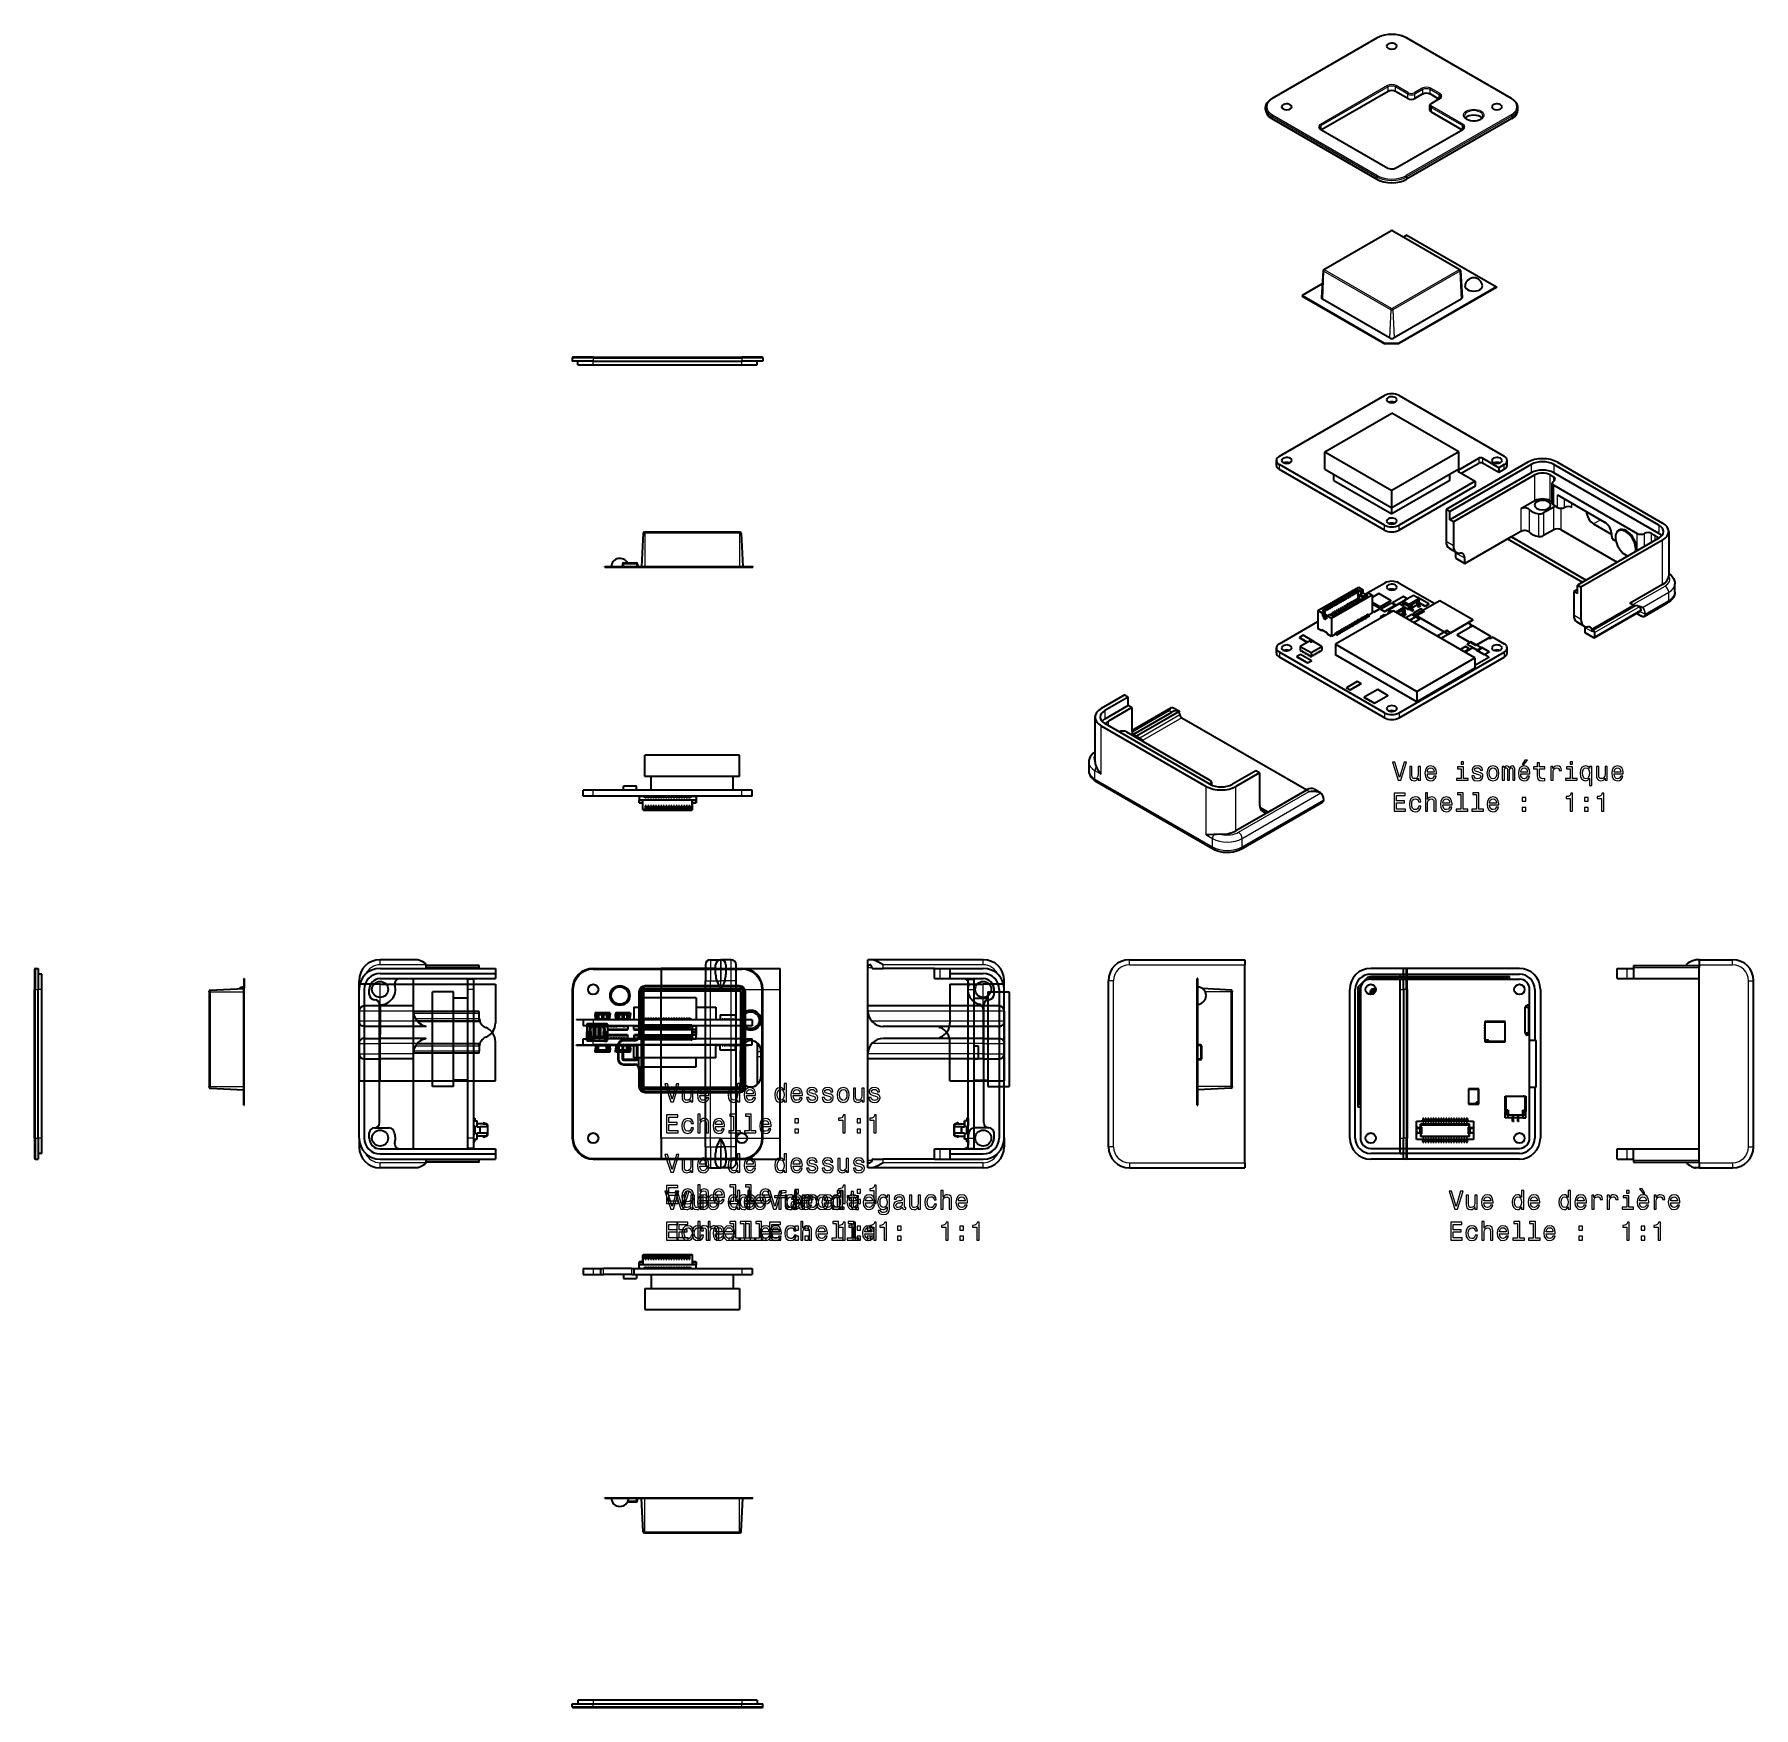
# Model space of a CAD drawing. Extents: x 468 to 804, y 295 to 621.
import ezdxf

# ---------------------------------------------------------------- set-up
doc = ezdxf.new("R2010")
doc.units = 0

msp = doc.modelspace()

# ---------------------------------------------------------------- linework, layer by layer
at = {"color": 7, "lineweight": 35}
for p, q in [((730.15, 620.62), (709.65, 608.78)), ((756.38, 608.78), (735.87, 620.62)), ((709.61, 604.9), (730.11, 593.06)), ((756.42, 604.9), (735.91, 593.06)), ((735.95, 582.14), (753.45, 572.04)), ((753.45, 572.04), (734.34, 561.01)), ((753.45, 571.96), (734.34, 560.93)), ((577.26, 558.33), (606.26, 558.33)), ((577.26, 557.58), (606.26, 557.58)), ((577.26, 556.86), (606.26, 556.86)), ((711.09, 539.02), (731.6, 550.86)), ((734.43, 550.86), (754.93, 539.02)), ((731.6, 525.55), (711.09, 537.39)), ((785.12, 525.58), (764.61, 537.42)), ((765.32, 537.83), (785.82, 525.99)), ((731.6, 524.59), (711.09, 536.42)), ((785.12, 523.95), (764.61, 535.79)), ((579.51, 517.49), (608.41, 517.49)), ((579.51, 517.39), (608.41, 517.39)), ((731.6, 488.97), (711.09, 500.81)), ((731.6, 488.01), (711.09, 499.84)), ((734.43, 488.97), (754.93, 500.81)), ((734.43, 488.01), (754.93, 499.84)), ((676.32, 486.45), (696.83, 474.61)), ((697.53, 475.02), (677.03, 486.86)), ((692.09, 487.96), (716.41, 473.92)), ((606.26, 473.85), (577.26, 473.85)), ((675.32, 475.58), (698.23, 462.35)), ((606.26, 472.67), (577.26, 472.67)), ((630.83, 401.7), (630.83, 439.3)), ((653.33, 440.8), (631.59, 440.8)), ((681.83, 440.8), (704.33, 440.8)), ((704.33, 401.2), (704.33, 439.8)), ((792.99, 401.2), (792.99, 439.8)), ((535.67, 439.1), (558.17, 439.1)), ((535.67, 438.1), (558.17, 438.1)), ((535.67, 437.1), (558.17, 437.1)), ((535.67, 436.05), (558.17, 436.05)), ((542.17, 403.9), (542.17, 437.1)), ((577.26, 439.1), (606.26, 439.1)), ((599.14, 404.3), (599.14, 436.7)), ((605.13, 404.3), (605.13, 436.7)), ((677.73, 404.3), (677.73, 436.7)), ((695.08, 412.4), (695.08, 437.15)), ((695.18, 412.4), (695.18, 437.15)), ((728.48, 437.5), (756, 437.5)), ((755.65, 437.15), (728.63, 437.15)), ((757.9, 439.1), (728.9, 439.1)), ((728.9, 438), (757.9, 438)), ((728.9, 437), (757.9, 437)), ((803.59, 404.3), (803.59, 436.7)), ((468.25, 406), (468.25, 435)), ((469, 406), (469, 435)), ((469.72, 406), (469.72, 435)), ((509.09, 412.4), (509.09, 435.27)), ((509.19, 412.4), (509.19, 435.27)), ((531.57, 406), (531.57, 435)), ((532.57, 435), (532.57, 406)), ((552.73, 435), (552.73, 406)), ((553.91, 435), (553.91, 406)), ((573.16, 435), (573.16, 406)), ((590.53, 406), (590.53, 435)), ((610.36, 406), (610.36, 435)), ((613.74, 406), (613.74, 435)), ((650.36, 406), (650.36, 435)), ((651.54, 406), (651.54, 435)), ((656.43, 435), (656.43, 406)), ((657.43, 406), (657.43, 435)), ((724.8, 406), (724.8, 435)), ((725.9, 406), (725.9, 435)), ((726.4, 435.42), (726.4, 412.05)), ((726.75, 412.4), (726.75, 435.27)), ((726.9, 435), (726.9, 406)), ((734.55, 435), (734.55, 406)), ((735.27, 435), (735.27, 406)), ((736.02, 435), (736.02, 406)), ((762, 435), (762, 406)), ((535.57, 409), (535.57, 432)), ((653.33, 431.78), (630.83, 431.78)), ((653.43, 409), (653.43, 432)), ((606.26, 429.05), (577.26, 429.05)), ((606.26, 427.87), (577.26, 427.87)), ((759.9, 406), (759.9, 426.1)), ((606.26, 425.36), (577.26, 425.36)), ((606.26, 424.18), (577.26, 424.18)), ((653.33, 421.45), (630.83, 421.45)), ((535.67, 417.18), (558.17, 417.18)), ((535.67, 403.9), (558.17, 403.9)), ((535.67, 402.9), (558.17, 402.9)), ((728.9, 404), (757.9, 404)), ((757.9, 403), (728.9, 403)), ((535.67, 401.9), (558.17, 401.9)), ((577.26, 401.9), (606.26, 401.9)), ((653.33, 400.2), (631.59, 400.2)), ((681.83, 400.2), (704.33, 400.2)), ((757.9, 401.9), (728.9, 401.9)), ((585.26, 380.56), (606.26, 380.56)), ((585.26, 379.38), (606.26, 379.38)), ((579.51, 335.84), (606.53, 335.84)), ((579.51, 335.74), (606.53, 335.74)), ((606.26, 296.37), (577.26, 296.37)), ((577.26, 295.65), (606.26, 295.65)), ((577.26, 294.9), (606.26, 294.9))]:
    msp.add_line(p, q, dxfattribs=at)
at = {"color": 7, "lineweight": 13}
for p, q in [((730.25, 620.61), (709.75, 608.77)), ((756.28, 608.77), (735.77, 620.61)), ((709.61, 605.35), (730.11, 593.51)), ((709.75, 605.59), (730.25, 593.75)), ((756.28, 605.59), (735.77, 593.75)), ((756.42, 605.35), (735.91, 593.51)), ((577.26, 558.13), (606.26, 558.13)), ((675.12, 476.04), (698.03, 462.81)), ((681.83, 439.8), (704.33, 439.8)), ((793.02, 401.2), (793.02, 439.8)), ((577.26, 438.9), (606.26, 438.9)), ((600.14, 404.3), (600.14, 436.7)), ((604.13, 404.3), (604.13, 436.7)), ((678.73, 404.3), (678.73, 436.7)), ((802.59, 404.3), (802.59, 436.7)), ((468.45, 406), (468.45, 435)), ((573.36, 435), (573.36, 406)), ((610.16, 406), (610.16, 435)), ((735.82, 435), (735.82, 406)), ((653.33, 430.78), (630.83, 430.78)), ((653.33, 428.78), (631.59, 428.78)), ((653.33, 424.45), (631.59, 424.45)), ((653.33, 422.45), (630.83, 422.45)), ((577.26, 402.1), (606.26, 402.1)), ((681.83, 401.2), (704.33, 401.2)), ((577.26, 295.1), (606.26, 295.1))]:
    msp.add_line(p, q, dxfattribs=at)
at = {"color": 7, "lineweight": 13, "ltscale": 0.37763}
for p, q in [((732.16, 611.31), (719.08, 603.75)), ((719.08, 602.77), (732.16, 595.22)), ((733.86, 595.22), (746.94, 602.77)), ((732.94, 567.81), (719.86, 575.36)), ((746.17, 575.36), (733.09, 567.81))]:
    msp.add_line(p, q, dxfattribs=at)
at = {"color": 7, "lineweight": 13, "ltscale": 0.377629}
for p, q in [((732.3, 611.06), (719.22, 603.51)), ((719.86, 575.45), (732.94, 583)), ((733.09, 583), (746.17, 575.45))]:
    msp.add_line(p, q, dxfattribs=at)
at = {"color": 7, "lineweight": 13, "ltscale": 0.02184}
for p, q in [((732.3, 610.19), (732.3, 611.06)), ((733.72, 610.19), (733.72, 611.06))]:
    msp.add_line(p, q, dxfattribs=at)
at = {"color": 7, "lineweight": 13, "ltscale": 0.069402}
msp.add_line((736.12, 609.67), (733.72, 611.06), dxfattribs=at)
at = {"color": 7, "lineweight": 13, "ltscale": 0.069403}
msp.add_line((736.26, 609.92), (733.86, 611.31), dxfattribs=at)
at = {"color": 7, "lineweight": 13, "ltscale": 0.043888}
for p, q in [((738.92, 610.8), (737.4, 609.92)), ((740.9, 607.9), (742.42, 608.77))]:
    msp.add_line(p, q, dxfattribs=at)
at = {"color": 7, "lineweight": 13, "ltscale": 0.043887}
msp.add_line((739.06, 610.55), (737.54, 609.67), dxfattribs=at)
at = {"color": 7, "lineweight": 13, "ltscale": 0.021841}
for p, q in [((739.06, 609.68), (739.06, 610.55)), ((740.47, 609.68), (740.47, 610.55)), ((736.12, 608.8), (736.12, 609.67)), ((737.54, 608.8), (737.54, 609.67)), ((740.75, 606.13), (740.75, 607))]:
    msp.add_line(p, q, dxfattribs=at)
at = {"color": 7, "lineweight": 13, "ltscale": 0.052053}
for p, q in [((742.27, 609.51), (740.47, 610.55)), ((742.42, 609.75), (740.61, 610.8))]:
    msp.add_line(p, q, dxfattribs=at)
at = {"color": 7, "lineweight": 35, "ltscale": 0.011227}
for p, q in [((708.41, 606.57), (708.41, 607.02)), ((757.62, 606.57), (757.62, 607.02))]:
    msp.add_line(p, q, dxfattribs=at)
at = {"color": 7, "lineweight": 35, "ltscale": 0.37451}
msp.add_line((732.3, 610.19), (719.33, 602.7), dxfattribs=at)
at = {"color": 7, "lineweight": 35, "ltscale": 0.069403}
msp.add_line((736.12, 608.8), (733.72, 610.19), dxfattribs=at)
at = {"color": 7, "lineweight": 35, "ltscale": 0.043887}
for p, q in [((739.06, 609.68), (737.54, 608.8)), ((740.8, 607.91), (742.32, 608.78))]:
    msp.add_line(p, q, dxfattribs=at)
at = {"color": 7, "lineweight": 35, "ltscale": 0.021841}
msp.add_line((740.46, 606.53), (740.46, 607.41), dxfattribs=at)
at = {"color": 7, "lineweight": 35, "ltscale": 0.048932}
msp.add_line((742.17, 608.7), (740.47, 609.68), dxfattribs=at)
at = {"color": 7, "lineweight": 13, "ltscale": 0.174527}
for p, q in [((746.8, 603.51), (740.75, 607)), ((746.94, 603.75), (740.9, 607.24))]:
    msp.add_line(p, q, dxfattribs=at)
at = {"color": 7, "lineweight": 13, "ltscale": 0.018721}
for p, q in [((742.27, 608.76), (742.27, 609.51)), ((719.22, 602.76), (719.22, 603.51)), ((746.8, 602.76), (746.8, 603.51))]:
    msp.add_line(p, q, dxfattribs=at)
at = {"color": 7, "lineweight": 13, "ltscale": 0.011227}
for p, q in [((709.61, 605.35), (709.61, 604.9)), ((756.42, 605.35), (756.42, 604.9)), ((730.11, 593.51), (730.11, 593.06)), ((735.91, 593.51), (735.91, 593.06))]:
    msp.add_line(p, q, dxfattribs=at)
at = {"color": 7, "lineweight": 35, "ltscale": 0.171407}
msp.add_line((746.69, 602.7), (740.75, 606.13), dxfattribs=at)
at = {"color": 7, "lineweight": 35, "ltscale": 0.377629}
for p, q in [((719.18, 602.78), (732.26, 595.23)), ((733.76, 595.23), (746.84, 602.78)), ((732.55, 562.1), (719.47, 569.65)), ((746.55, 569.65), (733.47, 562.1)), ((719.93, 539.85), (733.01, 547.41)), ((746.09, 539.85), (733.01, 547.41)), ((719.93, 536.49), (733.01, 528.94)), ((746.09, 536.49), (733.01, 528.94))]:
    msp.add_line(p, q, dxfattribs=at)
at = {"color": 7, "lineweight": 35, "ltscale": 0.37763}
for p, q in [((719.76, 575.46), (732.84, 583.01)), ((733.19, 583.01), (746.27, 575.46)), ((719.93, 539.85), (733.01, 532.3)), ((746.09, 539.85), (733.01, 532.3))]:
    msp.add_line(p, q, dxfattribs=at)
at = {"color": 7, "lineweight": 35, "ltscale": 0.01821}
msp.add_line((735.95, 582.14), (735.32, 581.78), dxfattribs=at)
at = {"color": 7, "lineweight": 35, "ltscale": 0.133393}
for p, q in [((719.63, 575.25), (719.28, 569.93)), ((746.4, 575.25), (746.74, 569.93))]:
    msp.add_line(p, q, dxfattribs=at)
at = {"color": 7, "lineweight": 13, "ltscale": 0.136929}
for p, q in [((719.71, 575.12), (719.47, 569.65)), ((746.31, 575.12), (746.55, 569.65))]:
    msp.add_line(p, q, dxfattribs=at)
at = {"color": 7, "lineweight": 13, "ltscale": 0.377628}
for p, q in [((732.8, 567.57), (719.71, 575.12)), ((746.31, 575.12), (733.23, 567.57))]:
    msp.add_line(p, q, dxfattribs=at)
at = {"color": 7, "lineweight": 35, "ltscale": 0.113905}
msp.add_line((719.46, 572.62), (715.51, 570.34), dxfattribs=at)
at = {"color": 7, "lineweight": 35, "ltscale": 0.466901}
msp.add_line((715.51, 570.34), (731.68, 561.01), dxfattribs=at)
at = {"color": 7, "lineweight": 35, "ltscale": 0.00204}
for p, q in [((715.51, 570.34), (715.51, 570.26)), ((725.08, 510.03), (725.01, 509.99)), ((726.95, 512.02), (726.88, 512.07)), ((727.91, 511.66), (727.84, 511.62)), ((720.09, 508.06), (720.02, 508.11)), ((722.25, 508.39), (722.18, 508.35))]:
    msp.add_line(p, q, dxfattribs=at)
at = {"color": 7, "lineweight": 35, "ltscale": 0.466902}
msp.add_line((715.51, 570.26), (731.68, 560.93), dxfattribs=at)
at = {"color": 7, "lineweight": 35, "ltscale": 0.002042}
for p, q in [((753.45, 572.04), (753.45, 571.96)), ((731.68, 561.01), (731.68, 560.93)), ((734.34, 561.01), (734.34, 560.93)), ((724.72, 509.82), (724.65, 509.78)), ((725.43, 510.23), (725.36, 510.19)), ((725.79, 510.43), (725.71, 510.39)), ((726.49, 510.84), (726.42, 510.8)), ((727.55, 511.46), (727.48, 511.41)), ((727.66, 511.62), (727.73, 511.58)), ((736.01, 511.22), (736.01, 511.14)), ((739.5, 509.8), (739.5, 509.72)), ((720.16, 508.11), (720.09, 508.06)), ((720.41, 507.84), (720.34, 507.8)), ((721.9, 508.19), (721.83, 508.15)), ((722.6, 508.6), (722.53, 508.56)), ((722.96, 508.8), (722.89, 508.76)), ((723.66, 509.21), (723.59, 509.17)), ((730.72, 509.63), (730.72, 509.55)), ((730.85, 509.15), (730.85, 509.07)), ((737.25, 508.39), (737.25, 508.31)), ((738.4, 507.25), (738.4, 507.16)), ((748.81, 507.11), (748.81, 507.03)), ((752.33, 503.88), (752.33, 503.79)), ((752.02, 500.88), (752.02, 500.8)), ((716.6, 498.7), (716.6, 498.62)), ((717.32, 499.12), (717.32, 499.04)), ((724.87, 493.44), (724.87, 493.36)), ((732.26, 492.36), (732.26, 492.28))]:
    msp.add_line(p, q, dxfattribs=at)
at = {"color": 7, "lineweight": 13, "ltscale": 0.13693}
for p, q in [((732.8, 567.57), (732.55, 562.1)), ((733.23, 567.57), (733.47, 562.1))]:
    msp.add_line(p, q, dxfattribs=at)
at = {"color": 7, "lineweight": 35, "ltscale": 0.066348}
for p, q in [((734.34, 561.01), (731.68, 561.01)), ((734.34, 560.93), (731.68, 560.93))]:
    msp.add_line(p, q, dxfattribs=at)
at = {"color": 7, "lineweight": 35, "ltscale": 0.01375}
for p, q in [((573.16, 558.13), (573.16, 557.58)), ((610.36, 558.13), (610.36, 557.58)), ((468.45, 439.1), (469, 439.1)), ((735.82, 439.1), (735.27, 439.1)), ((556.51, 408.78), (556.51, 408.23)), ((556.51, 408.78), (556.51, 408.23)), ((556.51, 406.93), (556.51, 406.38)), ((556.51, 406.93), (556.51, 406.38)), ((647.76, 408.23), (647.76, 408.78)), ((647.76, 408.23), (647.76, 408.78)), ((647.76, 406.38), (647.76, 406.93)), ((647.76, 406.38), (647.76, 406.93)), ((738.6, 408.7), (738.6, 408.15)), ((738.6, 408.7), (738.6, 408.15)), ((738.6, 406.85), (738.6, 406.3)), ((738.6, 406.85), (738.6, 406.3)), ((748.2, 408.15), (748.2, 408.7)), ((748.2, 408.15), (748.2, 408.7)), ((748.2, 406.3), (748.2, 406.85)), ((748.2, 406.3), (748.2, 406.85)), ((468.45, 401.9), (469, 401.9)), ((735.82, 401.9), (735.27, 401.9)), ((573.16, 295.1), (573.16, 295.65)), ((610.36, 295.1), (610.36, 295.65))]:
    msp.add_line(p, q, dxfattribs=at)
at = {"color": 7, "lineweight": 13, "ltscale": 0.102499}
for p, q in [((577.26, 558.13), (573.16, 558.13)), ((610.36, 558.13), (606.26, 558.13)), ((600.14, 440.8), (600.14, 436.7)), ((602.13, 436.7), (602.13, 440.8)), ((602.14, 440.8), (602.14, 436.7)), ((604.13, 436.7), (604.13, 440.8)), ((535.67, 430.78), (531.57, 430.78)), ((657.43, 430.78), (653.33, 430.78)), ((535.67, 428.78), (531.57, 428.78)), ((657.43, 428.78), (653.33, 428.78)), ((531.57, 424.45), (535.67, 424.45)), ((653.33, 424.45), (657.43, 424.45)), ((531.57, 422.45), (535.67, 422.45)), ((653.33, 422.45), (657.43, 422.45)), ((600.14, 404.3), (600.14, 400.2)), ((602.13, 400.2), (602.13, 404.3)), ((602.14, 404.3), (602.14, 400.2)), ((604.13, 400.2), (604.13, 404.3)), ((573.16, 295.1), (577.26, 295.1)), ((606.26, 295.1), (610.36, 295.1))]:
    msp.add_line(p, q, dxfattribs=at)
at = {"color": 7, "lineweight": 35, "ltscale": 0.102499}
for p, q in [((577.26, 557.58), (573.16, 557.58)), ((610.36, 557.58), (606.26, 557.58)), ((535.67, 436.05), (531.57, 436.05)), ((657.43, 436.05), (653.33, 436.05)), ((531.57, 417.18), (535.67, 417.18)), ((653.33, 417.18), (657.43, 417.18)), ((573.16, 295.65), (577.26, 295.65)), ((606.26, 295.65), (610.36, 295.65))]:
    msp.add_line(p, q, dxfattribs=at)
at = {"color": 7, "lineweight": 35, "ltscale": 0.097501}
for p, q in [((577.26, 558.33), (573.36, 558.33)), ((610.16, 558.33), (606.26, 558.33)), ((573.36, 294.9), (577.26, 294.9)), ((606.26, 294.9), (610.16, 294.9))]:
    msp.add_line(p, q, dxfattribs=at)
at = {"color": 7, "lineweight": 35, "ltscale": 0.017999}
for p, q in [((574.26, 556.86), (574.26, 557.58)), ((609.26, 556.86), (609.26, 557.58)), ((574.26, 296.37), (574.26, 295.65)), ((609.26, 296.37), (609.26, 295.65))]:
    msp.add_line(p, q, dxfattribs=at)
at = {"color": 7, "lineweight": 35, "ltscale": 0.075}
for p, q in [((574.26, 556.86), (577.26, 556.86)), ((606.26, 556.86), (609.26, 556.86)), ((469.72, 435), (469.72, 438)), ((734.55, 438), (734.55, 435)), ((602.02, 430.05), (605.02, 430.05)), ((605.02, 423.18), (602.02, 423.18)), ((747.96, 415.61), (747.96, 412.61)), ((749.96, 412.61), (749.96, 415.61)), ((469.72, 403), (469.72, 406)), ((734.55, 406), (734.55, 403)), ((577.26, 296.37), (574.26, 296.37)), ((609.26, 296.37), (606.26, 296.37))]:
    msp.add_line(p, q, dxfattribs=at)
at = {"color": 7, "lineweight": 13, "ltscale": 0.005}
for p, q in [((577.26, 558.33), (577.26, 558.13)), ((606.26, 558.33), (606.26, 558.13)), ((577.26, 438.9), (577.26, 439.1)), ((606.26, 438.9), (606.26, 439.1)), ((468.25, 435), (468.45, 435)), ((586.11, 434.55), (586.31, 434.55)), ((587.31, 435.75), (587.31, 435.55)), ((605.81, 435.75), (605.81, 435.55)), ((607.01, 434.55), (606.81, 434.55)), ((736.02, 435), (735.82, 435)), ((576.31, 426.33), (576.51, 426.33)), ((576.31, 426.17), (576.51, 426.17)), ((576.31, 426.12), (576.51, 426.12)), ((576.31, 425.97), (576.51, 425.97)), ((576.31, 425.92), (576.51, 425.92)), ((579.71, 426.33), (579.51, 426.33)), ((579.71, 426.17), (579.51, 426.17)), ((579.71, 426.12), (579.51, 426.12)), ((579.71, 425.97), (579.51, 425.97)), ((579.71, 425.92), (579.51, 425.92)), ((586.11, 426), (586.31, 426)), ((576.31, 425.76), (576.51, 425.76)), ((579.71, 425.76), (579.51, 425.76)), ((581.96, 424), (582.16, 424)), ((583.16, 425.2), (583.16, 425)), ((585.31, 425.2), (585.31, 425)), ((581.96, 421.45), (582.16, 421.45)), ((583.16, 420.25), (583.16, 420.45)), ((585.31, 420.25), (585.31, 420.45)), ((586.11, 419.45), (586.31, 419.45)), ((586.11, 416.05), (586.31, 416.05)), ((607.01, 416.05), (606.81, 416.05)), ((587.31, 414.85), (587.31, 415.05)), ((605.81, 414.85), (605.81, 415.05)), ((468.25, 406), (468.45, 406)), ((736.02, 406), (735.82, 406)), ((577.26, 402.1), (577.26, 401.9)), ((606.26, 402.1), (606.26, 401.9)), ((577.26, 294.9), (577.26, 295.1)), ((606.26, 294.9), (606.26, 295.1))]:
    msp.add_line(p, q, dxfattribs=at)
at = {"color": 7, "lineweight": 13, "ltscale": 0.01375}
for p, q in [((577.26, 558.13), (577.26, 557.58)), ((606.26, 558.13), (606.26, 557.58)), ((468.45, 435), (469, 435)), ((735.82, 435), (735.27, 435)), ((468.45, 406), (469, 406)), ((735.82, 406), (735.27, 406)), ((577.26, 295.1), (577.26, 295.65)), ((606.26, 295.1), (606.26, 295.65))]:
    msp.add_line(p, q, dxfattribs=at)
at = {"color": 7, "lineweight": 13, "ltscale": 0.017999}
for p, q in [((577.26, 556.86), (577.26, 557.58)), ((606.26, 556.86), (606.26, 557.58)), ((577.26, 296.37), (577.26, 295.65)), ((606.26, 296.37), (606.26, 295.65))]:
    msp.add_line(p, q, dxfattribs=at)
at = {"color": 7, "lineweight": 35, "ltscale": 0.024086}
for p, q in [((710.51, 537.24), (710.51, 538.2)), ((753.87, 536.78), (753.87, 535.81)), ((755.52, 537.24), (755.52, 538.2))]:
    msp.add_line(p, q, dxfattribs=at)
at = {"color": 7, "lineweight": 13, "ltscale": 0.024086}
for p, q in [((711.09, 536.42), (711.09, 537.39)), ((731.6, 524.59), (731.6, 525.55)), ((734.43, 524.59), (734.43, 525.55))]:
    msp.add_line(p, q, dxfattribs=at)
at = {"color": 7, "lineweight": 35, "ltscale": 0.0841}
for p, q in [((719.93, 536.49), (719.93, 539.85)), ((746.09, 536.49), (746.09, 539.85))]:
    msp.add_line(p, q, dxfattribs=at)
at = {"color": 7, "lineweight": 35, "ltscale": 0.45928}
for p, q in [((759.52, 537.83), (743.61, 528.65)), ((785.82, 522.64), (769.91, 513.46))]:
    msp.add_line(p, q, dxfattribs=at)
at = {"color": 7, "lineweight": 35, "ltscale": 0.459278}
for p, q in [((760.23, 537.42), (744.32, 528.24)), ((760.23, 535.79), (744.32, 526.6)), ((722.02, 502.34), (737.93, 493.15)), ((737.93, 491.11), (722.02, 500.3))]:
    msp.add_line(p, q, dxfattribs=at)
at = {"color": 7, "lineweight": 35, "ltscale": 0.112268}
msp.add_line((746.09, 536.37), (749.98, 538.61), dxfattribs=at)
at = {"color": 7, "lineweight": 35, "ltscale": 0.098387}
msp.add_line((746.57, 535.68), (749.98, 537.65), dxfattribs=at)
at = {"color": 7, "lineweight": 13, "ltscale": 0.024088}
for p, q in [((749.98, 538.61), (749.98, 537.65)), ((750.69, 538.61), (750.69, 537.65)), ((754.93, 536.42), (754.93, 537.39))]:
    msp.add_line(p, q, dxfattribs=at)
at = {"color": 7, "lineweight": 35, "ltscale": 0.091856}
msp.add_line((753.87, 536.78), (750.69, 538.61), dxfattribs=at)
at = {"color": 7, "lineweight": 35, "ltscale": 0.091855}
for p, q in [((753.87, 535.81), (750.69, 537.65)), ((746.09, 535.96), (749.27, 534.12))]:
    msp.add_line(p, q, dxfattribs=at)
at = {"color": 7, "lineweight": 35, "ltscale": 0.030619}
for p, q in [((754.93, 537.39), (753.87, 536.78)), ((754.93, 536.42), (753.87, 535.81))]:
    msp.add_line(p, q, dxfattribs=at)
at = {"color": 7, "lineweight": 13, "ltscale": 0.040825}
for p, q in [((760.23, 537.42), (760.23, 535.79)), ((764.61, 537.42), (764.61, 535.79)), ((785.12, 525.58), (785.12, 523.95)), ((743.61, 522.44), (745.02, 521.62)), ((787.02, 510.85), (787.02, 512.48)), ((677.03, 489.39), (677.03, 487.75)), ((675.12, 476.04), (675.12, 477.67)), ((698.03, 462.81), (698.03, 464.44)), ((703.83, 462.81), (703.83, 464.44))]:
    msp.add_line(p, q, dxfattribs=at)
at = {"color": 7, "lineweight": 35, "ltscale": 0.029597}
for p, q in [((721.7, 534.29), (721.7, 535.47)), ((744.33, 534.29), (744.33, 535.47))]:
    msp.add_line(p, q, dxfattribs=at)
at = {"color": 7, "lineweight": 35, "ltscale": 0.326599}
for p, q in [((721.7, 534.29), (733.01, 527.75)), ((744.33, 534.29), (733.01, 527.75)), ((737.93, 493.15), (749.24, 499.69)), ((749.24, 497.64), (737.93, 491.11))]:
    msp.add_line(p, q, dxfattribs=at)
at = {"color": 7, "lineweight": 35, "ltscale": 0.428661}
msp.add_line((749.27, 534.12), (734.43, 525.55), dxfattribs=at)
at = {"color": 7, "lineweight": 35, "ltscale": 0.459279}
for p, q in [((760.93, 535.38), (745.02, 526.2)), ((785.12, 523.05), (769.21, 513.87)), ((749.24, 499.69), (733.33, 508.87)), ((703.62, 462.35), (719.53, 471.54))]:
    msp.add_line(p, q, dxfattribs=at)
at = {"color": 7, "lineweight": 13, "ltscale": 0.010207}
msp.add_line((746.09, 536.37), (746.09, 535.96), dxfattribs=at)
at = {"color": 7, "lineweight": 35, "ltscale": 0.024088}
msp.add_line((749.27, 534.12), (749.27, 533.16), dxfattribs=at)
at = {"color": 7, "lineweight": 13, "ltscale": 0.126147}
for p, q in [((760.93, 530.34), (760.93, 535.38)), ((763.9, 530.34), (763.9, 535.38))]:
    msp.add_line(p, q, dxfattribs=at)
at = {"color": 7, "lineweight": 35, "ltscale": 0.020412}
for p, q in [((763.9, 535.38), (764.61, 534.97)), ((745.02, 526.2), (744.32, 526.6)), ((764.61, 529.44), (765.32, 529.03)), ((783.7, 523.95), (784.41, 523.54)), ((745.41, 520.3), (745.41, 519.48)), ((769.91, 513.46), (769.21, 513.87)), ((726.88, 511.98), (727.58, 511.58)), ((769.21, 513.05), (768.5, 512.64)), ((769.21, 512.23), (768.5, 512.64)), ((772.56, 504.62), (772.56, 503.8)), ((715.15, 501.93), (715.15, 501.11)), ((717.27, 500.7), (717.27, 499.89)), ((719.39, 501.93), (719.39, 501.11)), ((681.62, 492.04), (680.92, 492.45)), ((682.33, 490), (681.62, 490.41)), ((707.22, 477.26), (706.51, 477.67))]:
    msp.add_line(p, q, dxfattribs=at)
at = {"color": 7, "lineweight": 35, "ltscale": 0.097571}
msp.add_line((764.32, 529.85), (764.32, 533.75), dxfattribs=at)
at = {"color": 7, "lineweight": 13, "ltscale": 0.020413}
msp.add_line((764.61, 534.16), (764.61, 534.97), dxfattribs=at)
at = {"color": 7, "lineweight": 35, "ltscale": 0.469485}
msp.add_line((764.61, 533.34), (780.87, 523.95), dxfattribs=at)
at = {"color": 7, "lineweight": 13, "ltscale": 0.097572}
msp.add_line((764.61, 529.44), (764.61, 533.34), dxfattribs=at)
at = {"color": 7, "lineweight": 35, "ltscale": 0.084099}
msp.add_line((733.01, 528.94), (733.01, 532.3), dxfattribs=at)
at = {"color": 7, "lineweight": 35, "ltscale": 0.42866}
msp.add_line((749.27, 533.16), (734.43, 524.59), dxfattribs=at)
at = {"color": 7, "lineweight": 35, "ltscale": 0.078503}
msp.add_line((760.93, 530.34), (758.21, 528.77), dxfattribs=at)
at = {"color": 7, "lineweight": 35, "ltscale": 0.011957}
msp.add_line((763.9, 530.34), (764.32, 530.1), dxfattribs=at)
at = {"color": 7, "lineweight": 35, "ltscale": 0.265668}
msp.add_line((765.32, 531.49), (774.52, 526.17), dxfattribs=at)
at = {"color": 7, "lineweight": 13, "ltscale": 0.061441}
msp.add_line((765.32, 529.03), (765.32, 531.49), dxfattribs=at)
at = {"color": 7, "lineweight": 13, "ltscale": 0.041028}
msp.add_line((766.73, 529.03), (766.73, 530.67), dxfattribs=at)
at = {"color": 7, "lineweight": 13, "ltscale": 0.020616}
msp.add_line((768.14, 529.03), (768.14, 529.85), dxfattribs=at)
at = {"color": 7, "lineweight": 35, "ltscale": 0.029599}
msp.add_line((733.01, 527.75), (733.01, 528.94), dxfattribs=at)
at = {"color": 7, "lineweight": 35, "ltscale": 0.020414}
msp.add_line((744.32, 528.24), (743.61, 528.65), dxfattribs=at)
at = {"color": 7, "lineweight": 35, "ltscale": 0.155135}
for p, q in [((743.61, 528.65), (743.61, 522.44)), ((769.91, 513.46), (769.91, 507.25)), ((707.22, 477.26), (707.22, 471.06))]:
    msp.add_line(p, q, dxfattribs=at)
at = {"color": 7, "lineweight": 35, "ltscale": 0.040825}
for p, q in [((744.32, 526.6), (744.32, 528.24)), ((744.23, 521.07), (745.64, 520.25)), ((769.21, 512.23), (769.21, 513.87)), ((788.23, 512.52), (788.23, 514.15)), ((681.62, 490.41), (681.62, 492.04)), ((673.92, 479.34), (673.92, 477.71))]:
    msp.add_line(p, q, dxfattribs=at)
at = {"color": 7, "lineweight": 13, "ltscale": 0.110635}
for p, q in [((758.21, 528.77), (758.21, 524.34)), ((759.79, 528.64), (759.79, 524.21)), ((761.64, 527.8), (761.64, 523.38)), ((762.61, 527.95), (762.61, 523.53)), ((764.61, 524.68), (764.61, 529.11))]:
    msp.add_line(p, q, dxfattribs=at)
at = {"color": 7, "lineweight": 35, "ltscale": 0.057808}
for p, q in [((764.61, 529.11), (762.61, 527.95)), ((764.61, 524.68), (762.61, 523.53))]:
    msp.add_line(p, q, dxfattribs=at)
at = {"color": 7, "lineweight": 13, "ltscale": 0.104367}
msp.add_line((766.02, 524.68), (766.02, 528.86), dxfattribs=at)
at = {"color": 7, "lineweight": 13, "ltscale": 0.040211}
msp.add_line((773.77, 526.61), (772.38, 525.8), dxfattribs=at)
at = {"color": 7, "lineweight": 35, "ltscale": 0.163485}
for p, q in [((587, 524.02), (586.66, 517.49)), ((606.11, 524.02), (606.45, 517.49)), ((701.71, 415.75), (695.18, 415.4))]:
    msp.add_line(p, q, dxfattribs=at)
at = {"color": 7, "lineweight": 13, "ltscale": 0.00762}
for p, q in [((587, 524.02), (587.31, 524.02)), ((502.56, 415.75), (502.56, 416.05)), ((701.71, 416.05), (701.71, 415.75)), ((587.31, 329.21), (587, 329.21))]:
    msp.add_line(p, q, dxfattribs=at)
at = {"color": 7, "lineweight": 35, "ltscale": 0.002628}
for p, q in [((587.2, 524.21), (587.31, 524.21)), ((605.81, 524.21), (605.91, 524.21)), ((502.37, 434.55), (502.37, 434.66)), ((701.9, 434.66), (701.9, 434.55)), ((502.37, 415.94), (502.37, 416.05)), ((701.9, 416.05), (701.9, 415.94)), ((587.31, 329.02), (587.2, 329.02)), ((605.91, 329.02), (605.81, 329.02))]:
    msp.add_line(p, q, dxfattribs=at)
at = {"color": 7, "lineweight": 35, "ltscale": 0.4625}
for p, q in [((605.81, 524.21), (587.31, 524.21)), ((605.81, 480.67), (587.31, 480.67)), ((605.81, 476.55), (587.31, 476.55)), ((502.37, 434.55), (502.37, 416.05)), ((545.91, 416.05), (545.91, 434.55)), ((550.03, 416.05), (550.03, 434.55)), ((586.66, 416.05), (586.66, 434.55)), ((605.81, 435.55), (587.31, 435.55)), ((587.31, 435.2), (605.81, 435.2)), ((606.45, 434.55), (606.45, 416.05)), ((606.81, 416.05), (606.81, 434.55)), ((654.24, 434.55), (654.24, 416.05)), ((658.36, 434.55), (658.36, 416.05)), ((701.9, 416.05), (701.9, 434.55)), ((605.81, 415.4), (587.31, 415.4)), ((587.31, 415.05), (605.81, 415.05)), ((587.31, 376.68), (605.81, 376.68)), ((587.31, 372.56), (605.81, 372.56)), ((587.31, 329.02), (605.81, 329.02))]:
    msp.add_line(p, q, dxfattribs=at)
at = {"color": 7, "lineweight": 13, "ltscale": 0.004738}
for p, q in [((587.31, 524.21), (587.31, 524.02)), ((605.81, 524.21), (605.81, 524.02)), ((502.37, 434.55), (502.56, 434.55)), ((695.88, 424), (695.69, 424)), ((695.88, 421.45), (695.69, 421.45)), ((502.37, 416.05), (502.56, 416.05)), ((587.31, 329.02), (587.31, 329.21)), ((605.81, 329.02), (605.81, 329.21))]:
    msp.add_line(p, q, dxfattribs=at)
at = {"color": 7, "lineweight": 13, "ltscale": 0.4625}
for p, q in [((605.81, 524.02), (587.31, 524.02)), ((502.56, 434.55), (502.56, 416.05)), ((587, 416.05), (587, 434.55)), ((587.2, 416.05), (587.2, 434.55)), ((605.81, 435.75), (587.31, 435.75)), ((587.31, 434.85), (605.81, 434.85)), ((587.31, 434.66), (605.81, 434.66)), ((605.91, 434.55), (605.91, 416.05)), ((606.11, 434.55), (606.11, 416.05)), ((607.01, 416.05), (607.01, 434.55)), ((701.71, 416.05), (701.71, 434.55)), ((605.81, 415.94), (587.31, 415.94)), ((605.81, 415.75), (587.31, 415.75)), ((587.31, 414.85), (605.81, 414.85)), ((587.31, 329.21), (605.81, 329.21))]:
    msp.add_line(p, q, dxfattribs=at)
at = {"color": 7, "lineweight": 13, "ltscale": 0.163261}
for p, q in [((587.31, 524.02), (587.31, 517.49)), ((605.81, 524.02), (605.81, 517.49)), ((701.71, 416.05), (695.18, 416.05))]:
    msp.add_line(p, q, dxfattribs=at)
at = {"color": 7, "lineweight": 13, "ltscale": 0.007622}
for p, q in [((605.81, 524.02), (606.11, 524.02)), ((606.11, 329.21), (605.81, 329.21))]:
    msp.add_line(p, q, dxfattribs=at)
at = {"color": 7, "lineweight": 35, "ltscale": 0.11431}
for p, q in [((745.02, 526.2), (745.02, 521.62)), ((768.5, 512.64), (768.5, 508.07)), ((682.33, 490), (682.33, 485.43))]:
    msp.add_line(p, q, dxfattribs=at)
at = {"color": 7, "lineweight": 35, "ltscale": 0.262265}
msp.add_line((747.25, 518.09), (756.33, 523.34), dxfattribs=at)
at = {"color": 7, "lineweight": 13, "ltscale": 0.002042}
msp.add_line((756.27, 523.3), (756.34, 523.26), dxfattribs=at)
at = {"color": 7, "lineweight": 35, "ltscale": 0.054178}
msp.add_line((758.21, 524.34), (756.34, 523.26), dxfattribs=at)
at = {"color": 7, "lineweight": 35, "ltscale": 0.420496}
msp.add_line((756.34, 523.26), (770.9, 514.85), dxfattribs=at)
at = {"color": 7, "lineweight": 35, "ltscale": 0.316393}
msp.add_line((766.02, 524.68), (776.98, 518.36), dxfattribs=at)
at = {"color": 7, "lineweight": 35, "ltscale": 0.102365}
msp.add_line((772.38, 525.8), (775.92, 523.75), dxfattribs=at)
at = {"color": 7, "lineweight": 35, "ltscale": 0.009695}
msp.add_line((775.92, 523.35), (775.92, 523.74), dxfattribs=at)
at = {"color": 7, "lineweight": 35, "ltscale": 0.014828}
msp.add_line((777.73, 524.75), (777.22, 524.46), dxfattribs=at)
at = {"color": 7, "lineweight": 13, "ltscale": 0.083691}
msp.add_line((780.87, 520.6), (780.87, 523.95), dxfattribs=at)
at = {"color": 7, "lineweight": 13, "ltscale": 0.06328}
msp.add_line((782.29, 521.42), (782.29, 523.95), dxfattribs=at)
at = {"color": 7, "lineweight": 13, "ltscale": 0.042867}
msp.add_line((783.7, 522.24), (783.7, 523.95), dxfattribs=at)
at = {"color": 7, "lineweight": 13, "ltscale": 0.022453}
msp.add_line((784.41, 522.64), (784.41, 523.54), dxfattribs=at)
at = {"color": 7, "lineweight": 35, "ltscale": 0.216386}
for p, q in [((787.02, 524.32), (787.02, 515.66)), ((675.12, 488.12), (675.12, 479.47))]:
    msp.add_line(p, q, dxfattribs=at)
at = {"color": 7, "lineweight": 13, "ltscale": 0.040824}
for p, q in [((747.25, 519.12), (745.84, 519.93)), ((768.5, 508.07), (769.91, 507.25))]:
    msp.add_line(p, q, dxfattribs=at)
at = {"color": 7, "lineweight": 35, "ltscale": 0.422538}
msp.add_line((755.57, 522.9), (770.21, 514.45), dxfattribs=at)
at = {"color": 7, "lineweight": 13, "ltscale": 0.422538}
msp.add_line((755.58, 522.9), (770.22, 514.45), dxfattribs=at)
at = {"color": 7, "lineweight": 35, "ltscale": 0.002508}
msp.add_line((776.59, 522.65), (776.67, 522.7), dxfattribs=at)
at = {"color": 7, "lineweight": 35, "ltscale": 0.009084}
msp.add_line((780.8, 520.56), (780.8, 520.93), dxfattribs=at)
at = {"color": 7, "lineweight": 13, "ltscale": 0.216373}
msp.add_line((785.82, 513.99), (785.82, 522.64), dxfattribs=at)
at = {"color": 7, "lineweight": 35, "ltscale": 0.002501}
for p, q in [((579.51, 517.39), (579.51, 517.49)), ((608.41, 517.49), (608.41, 517.39)), ((587.06, 469.97), (587.16, 469.97)), ((587.16, 469.97), (587.06, 469.97)), ((596.46, 469.97), (596.36, 469.97)), ((596.36, 469.97), (596.46, 469.97)), ((587.06, 425.17), (587.16, 425.17)), ((587.16, 425.17), (587.06, 425.17)), ((596.31, 425.51), (596.41, 425.51)), ((596.41, 425.51), (596.31, 425.51)), ((596.46, 425.17), (596.36, 425.17)), ((596.36, 425.17), (596.46, 425.17)), ((554.06, 407.93), (554.16, 407.93)), ((554.06, 407.93), (554.16, 407.93)), ((554.16, 407.23), (554.06, 407.23)), ((554.16, 407.23), (554.06, 407.23)), ((554.06, 407.23), (554.16, 407.23)), ((554.06, 406.78), (554.16, 406.78)), ((650.21, 408.38), (650.11, 408.38)), ((650.11, 407.93), (650.21, 407.93)), ((650.11, 407.93), (650.21, 407.93)), ((650.11, 407.93), (650.21, 407.93)), ((650.21, 407.23), (650.11, 407.23)), ((650.21, 407.23), (650.11, 407.23)), ((738.7, 408.15), (738.8, 408.15)), ((738.7, 408.15), (738.8, 408.15)), ((738.8, 406.85), (738.7, 406.85)), ((738.8, 406.85), (738.7, 406.85)), ((748, 408.15), (748.1, 408.15)), ((748, 408.15), (748.1, 408.15)), ((748.1, 406.85), (748, 406.85)), ((748.1, 406.85), (748, 406.85)), ((587.21, 380.71), (587.11, 380.71)), ((587.11, 380.71), (587.21, 380.71)), ((596.41, 380.71), (596.31, 380.71)), ((596.31, 380.71), (596.41, 380.71))]:
    msp.add_line(p, q, dxfattribs=at)
at = {"color": 7, "lineweight": 35, "ltscale": 0.012778}
for p, q in [((582.95, 518), (582.92, 517.49)), ((585.91, 518), (585.94, 517.49))]:
    msp.add_line(p, q, dxfattribs=at)
at = {"color": 7, "lineweight": 13, "ltscale": 0.005121}
for p, q in [((582.95, 518), (583.16, 518)), ((585.71, 518), (585.91, 518)), ((695.69, 424.2), (695.69, 424)), ((695.69, 421.45), (695.69, 421.25)), ((585.91, 335.23), (585.71, 335.23))]:
    msp.add_line(p, q, dxfattribs=at)
at = {"color": 7, "lineweight": 35, "ltscale": 0.000128174}
for p, q in [((583.15, 518.19), (583.16, 518.19)), ((695.88, 421.45), (695.88, 421.44))]:
    msp.add_line(p, q, dxfattribs=at)
at = {"color": 7, "lineweight": 35, "ltscale": 0.06375}
for p, q in [((583.16, 518.19), (585.71, 518.19)), ((585.71, 474.65), (583.16, 474.65)), ((582.16, 424), (582.16, 421.45)), ((582.92, 424), (582.92, 421.45)), ((583.16, 424.23), (585.71, 424.23)), ((585.94, 421.45), (585.94, 424)), ((652.34, 424), (652.34, 421.45)), ((695.88, 424), (695.88, 421.45)), ((583.16, 421.22), (585.71, 421.22)), ((583.16, 378.58), (585.71, 378.58))]:
    msp.add_line(p, q, dxfattribs=at)
at = {"color": 7, "lineweight": 13, "ltscale": 0.004739}
for p, q in [((583.16, 518.19), (583.16, 518)), ((585.71, 518.19), (585.71, 518)), ((701.9, 434.55), (701.71, 434.55)), ((701.9, 416.05), (701.71, 416.05)), ((585.71, 335.04), (585.71, 335.23))]:
    msp.add_line(p, q, dxfattribs=at)
at = {"color": 7, "lineweight": 13, "ltscale": 0.06375}
for p, q in [((583.16, 518), (585.71, 518)), ((581.96, 424), (581.96, 421.45)), ((582.95, 424), (582.95, 421.45)), ((583.15, 424), (583.15, 421.45)), ((583.16, 424.2), (585.71, 424.2)), ((583.16, 424.01), (585.71, 424.01)), ((585.71, 421.45), (585.71, 424)), ((585.91, 421.45), (585.91, 424)), ((695.69, 424), (695.69, 421.45)), ((583.16, 421.44), (585.71, 421.44)), ((583.16, 421.25), (585.71, 421.25))]:
    msp.add_line(p, q, dxfattribs=at)
at = {"color": 7, "lineweight": 13, "ltscale": 0.012761}
for p, q in [((583.16, 518), (583.16, 517.49)), ((585.71, 518), (585.71, 517.49))]:
    msp.add_line(p, q, dxfattribs=at)
at = {"color": 7, "lineweight": 35, "ltscale": 0.000126648}
for p, q in [((585.71, 518.19), (585.71, 518.19)), ((585.71, 335.04), (585.71, 335.04))]:
    msp.add_line(p, q, dxfattribs=at)
at = {"color": 7, "lineweight": 35, "ltscale": 0.044907}
msp.add_line((745.69, 518.99), (747.25, 518.09), dxfattribs=at)
at = {"color": 7, "lineweight": 35, "ltscale": 0.025615}
msp.add_line((747.25, 518.09), (747.25, 519.12), dxfattribs=at)
at = {"color": 7, "lineweight": 35, "ltscale": 0.22862}
for p, q in [((718.57, 508.9), (726.49, 513.47)), ((729.18, 511.92), (721.26, 507.35))]:
    msp.add_line(p, q, dxfattribs=at)
at = {"color": 7, "lineweight": 35, "ltscale": 0.024495}
for p, q in [((726.49, 513.47), (727.34, 512.98)), ((726.74, 510.92), (726.74, 511.9)), ((719.42, 508.41), (718.57, 508.9)), ((721.26, 507.35), (720.41, 507.84))]:
    msp.add_line(p, q, dxfattribs=at)
at = {"color": 7, "lineweight": 35, "ltscale": 0.093898}
msp.add_line((728.34, 512.4), (731.6, 514.28), dxfattribs=at)
at = {"color": 7, "lineweight": 35, "ltscale": 0.201031}
msp.add_line((734.43, 514.28), (741.39, 510.26), dxfattribs=at)
at = {"color": 7, "lineweight": 35, "ltscale": 0.181671}
msp.add_line((785.82, 513.99), (779.53, 510.36), dxfattribs=at)
at = {"color": 7, "lineweight": 13, "ltscale": 0.181671}
msp.add_line((780.02, 510.07), (786.32, 513.7), dxfattribs=at)
at = {"color": 7, "lineweight": 35, "ltscale": 0.001401}
msp.add_line((787.02, 515.61), (787.02, 515.66), dxfattribs=at)
at = {"color": 7, "lineweight": 35, "ltscale": 0.005307}
for p, q in [((720.61, 509.75), (720.42, 509.64)), ((720.96, 509.95), (720.78, 509.85)), ((721.31, 510.16), (721.13, 510.05)), ((722.02, 510.57), (721.84, 510.46)), ((722.37, 510.77), (722.19, 510.67)), ((722.73, 510.98), (722.54, 510.87)), ((723.08, 511.18), (722.9, 511.07)), ((723.79, 511.59), (723.6, 511.48)), ((724.07, 509.79), (723.89, 509.69)), ((724.14, 511.79), (723.96, 511.69)), ((724.42, 510), (724.24, 509.89)), ((724.49, 512), (724.31, 511.89)), ((724.85, 512.2), (724.66, 512.09)), ((724.66, 509.64), (724.85, 509.75)), ((725.13, 510.4), (724.95, 510.3)), ((725.2, 512.4), (725.02, 512.3)), ((725.02, 509.85), (725.2, 509.95)), ((725.48, 510.61), (725.3, 510.5)), ((725.56, 512.61), (725.37, 512.5)), ((725.37, 510.05), (725.56, 510.16)), ((725.84, 510.81), (725.65, 510.71)), ((725.91, 512.81), (725.72, 512.71)), ((725.72, 510.26), (725.91, 510.36)), ((726.19, 511.02), (726.01, 510.91)), ((726.43, 510.67), (726.62, 510.77)), ((726.79, 510.87), (726.97, 510.98)), ((727.14, 511.07), (727.32, 511.18)), ((727.49, 511.28), (727.68, 511.38)), ((727.85, 511.48), (728.03, 511.59)), ((719.9, 509.34), (719.71, 509.24)), ((720.25, 509.55), (720.07, 509.44)), ((721.24, 508.16), (721.06, 508.05)), ((721.6, 508.36), (721.41, 508.26)), ((721.84, 508.01), (722.02, 508.12)), ((722.3, 508.77), (722.12, 508.66)), ((722.19, 508.22), (722.37, 508.32)), ((722.66, 508.98), (722.47, 508.87)), ((722.54, 508.42), (722.73, 508.53)), ((723.01, 509.18), (722.83, 509.07)), ((722.9, 508.62), (723.08, 508.73)), ((723.36, 509.38), (723.18, 509.28)), ((723.72, 509.59), (723.53, 509.48)), ((723.6, 509.03), (723.79, 509.14)), ((723.96, 509.24), (724.14, 509.34)), ((724.31, 509.44), (724.49, 509.55))]:
    msp.add_line(p, q, dxfattribs=at)
at = {"color": 7, "lineweight": 35, "ltscale": 0.003572}
for p, q in [((720.73, 509.68), (720.61, 509.75)), ((721.13, 510.05), (721.25, 509.98)), ((721.44, 510.09), (721.31, 510.16)), ((721.79, 510.29), (721.67, 510.36)), ((721.84, 510.46), (721.96, 510.39)), ((722.19, 510.67), (722.31, 510.59)), ((722.5, 510.7), (722.37, 510.77)), ((722.9, 511.07), (723.02, 511)), ((723.2, 511.11), (723.08, 511.18)), ((723.56, 511.31), (723.43, 511.38)), ((723.6, 511.48), (723.73, 511.41)), ((723.96, 511.69), (724.08, 511.61)), ((724.26, 511.72), (724.14, 511.79)), ((724.54, 509.72), (724.66, 509.64)), ((724.66, 512.09), (724.79, 512.02)), ((724.85, 509.75), (724.72, 509.82)), ((725.02, 512.3), (725.14, 512.23)), ((725.25, 510.12), (725.37, 510.05)), ((725.56, 510.16), (725.43, 510.23)), ((725.72, 512.71), (725.85, 512.64)), ((725.91, 510.36), (725.79, 510.43)), ((726.03, 512.74), (725.91, 512.81)), ((725.95, 510.53), (726.08, 510.46)), ((726.31, 510.74), (726.43, 510.67)), ((726.62, 510.77), (726.49, 510.84)), ((727.02, 511.15), (727.14, 511.07)), ((727.32, 511.18), (727.2, 511.25)), ((727.68, 511.38), (727.55, 511.46)), ((720.07, 509.44), (720.19, 509.37)), ((720.38, 509.48), (720.25, 509.55)), ((720.42, 509.64), (720.55, 509.57)), ((721.71, 508.08), (721.84, 508.01)), ((722.02, 508.12), (721.9, 508.19)), ((722.42, 508.49), (722.54, 508.42)), ((722.73, 508.53), (722.6, 508.6)), ((723.08, 508.73), (722.96, 508.8)), ((723.13, 508.9), (723.25, 508.83)), ((723.48, 509.1), (723.6, 509.03)), ((723.79, 509.14), (723.66, 509.21)), ((724.19, 509.51), (724.31, 509.44)), ((724.49, 509.55), (724.37, 509.62)), ((556.51, 408.78), (556.37, 408.78)), ((647.76, 406.38), (647.9, 406.38))]:
    msp.add_line(p, q, dxfattribs=at)
at = {"color": 7, "lineweight": 35, "ltscale": 0.005103}
for p, q in [((720.61, 509.55), (720.61, 509.75)), ((720.96, 509.75), (720.96, 509.95)), ((721.31, 509.95), (721.31, 510.16)), ((721.67, 510.16), (721.67, 510.36)), ((722.02, 510.36), (722.02, 510.57)), ((722.37, 510.57), (722.37, 510.77)), ((722.73, 510.77), (722.73, 510.98)), ((723.08, 510.98), (723.08, 511.18)), ((723.43, 511.18), (723.43, 511.38)), ((723.79, 511.38), (723.79, 511.59)), ((724.14, 511.59), (724.14, 511.79)), ((724.49, 511.79), (724.49, 512)), ((724.85, 512), (724.85, 512.2)), ((725.2, 512.2), (725.2, 512.4)), ((725.56, 512.4), (725.56, 512.61)), ((719.9, 509.14), (719.9, 509.34)), ((720.25, 509.34), (720.25, 509.55)), ((726.47, 506.73), (726.29, 506.63)), ((726.81, 506.75), (726.64, 506.64)), ((726.82, 506.93), (726.65, 506.83)), ((727.18, 507.14), (727, 507.03)), ((727.52, 507.15), (727.34, 507.05)), ((727.53, 507.34), (727.35, 507.24)), ((727.87, 507.36), (727.7, 507.26)), ((728.24, 507.75), (728.06, 507.65)), ((728.58, 507.77), (728.41, 507.66)), ((728.59, 507.95), (728.42, 507.85)), ((719.35, 505.15), (719.35, 504.94)), ((719.52, 505.04), (719.35, 504.94)), ((720.48, 504.29), (720.48, 504.49)), ((722.58, 504.48), (722.41, 504.38)), ((722.92, 504.5), (722.75, 504.4)), ((722.94, 504.69), (722.76, 504.58)), ((723.28, 504.7), (723.1, 504.6)), ((723.64, 505.09), (723.47, 504.99)), ((723.99, 505.11), (723.81, 505.01)), ((724, 505.3), (723.82, 505.2)), ((724.34, 505.32), (724.16, 505.21)), ((724.69, 505.52), (724.52, 505.42)), ((724.7, 505.71), (724.53, 505.61)), ((725.05, 505.73), (724.87, 505.62)), ((725.41, 506.12), (725.23, 506.01)), ((725.75, 506.13), (725.58, 506.03)), ((725.76, 506.32), (725.59, 506.22)), ((726.11, 506.34), (725.93, 506.24))]:
    msp.add_line(p, q, dxfattribs=at)
at = {"color": 7, "lineweight": 35, "ltscale": 0.004899}
for p, q in [((720.9, 509.78), (720.73, 509.68)), ((721.25, 509.98), (721.08, 509.88)), ((722.31, 510.59), (722.14, 510.5)), ((722.74, 510.68), (722.57, 510.58)), ((723.02, 511), (722.85, 510.9)), ((723.09, 510.88), (722.92, 510.78)), ((723.37, 511.21), (723.2, 511.11)), ((723.44, 511.08), (723.27, 510.99)), ((723.73, 511.41), (723.56, 511.31)), ((723.8, 511.29), (723.63, 511.19)), ((723.8, 509.82), (723.63, 509.72)), ((724.08, 511.61), (723.91, 511.52)), ((724.43, 511.82), (724.26, 511.72)), ((724.37, 509.62), (724.54, 509.72)), ((724.76, 510.21), (724.93, 510.31)), ((725.21, 512.1), (725.04, 512.01)), ((725.11, 510.41), (725.28, 510.51)), ((725.5, 512.43), (725.33, 512.33)), ((725.57, 510.84), (725.4, 510.74)), ((725.43, 510.23), (725.6, 510.33)), ((725.47, 510.62), (725.64, 510.72)), ((725.92, 511.04), (725.75, 510.95)), ((725.82, 510.82), (725.99, 510.92)), ((726.14, 510.64), (726.31, 510.74)), ((726.49, 510.84), (726.66, 510.94)), ((720.19, 509.37), (720.02, 509.27)), ((720.26, 509.25), (720.09, 509.15)), ((720.55, 509.57), (720.38, 509.48)), ((720.97, 509.65), (720.8, 509.56)), ((720.97, 508.19), (720.8, 508.09)), ((721.58, 508.37), (721.75, 508.47)), ((722.03, 508.8), (721.86, 508.7)), ((721.93, 508.58), (722.1, 508.68)), ((722.28, 508.78), (722.45, 508.88)), ((722.74, 509.21), (722.57, 509.11)), ((722.6, 508.6), (722.77, 508.7)), ((722.64, 508.99), (722.81, 509.08)), ((723.09, 509.41), (722.92, 509.31)), ((722.96, 508.8), (723.13, 508.9)), ((723.44, 509.61), (723.27, 509.52)), ((723.31, 509.01), (723.48, 509.1)), ((723.66, 509.21), (723.83, 509.31))]:
    msp.add_line(p, q, dxfattribs=at)
at = {"color": 7, "lineweight": 35, "ltscale": 0.003573}
for p, q in [((720.78, 509.85), (720.9, 509.78)), ((721.08, 509.88), (720.96, 509.95)), ((721.48, 510.26), (721.61, 510.19)), ((722.14, 510.5), (722.02, 510.57)), ((722.54, 510.87), (722.67, 510.8)), ((722.85, 510.9), (722.73, 510.98)), ((723.25, 511.28), (723.37, 511.21)), ((723.91, 511.52), (723.79, 511.59)), ((724.31, 511.89), (724.43, 511.82)), ((724.62, 511.92), (724.49, 512)), ((724.97, 512.13), (724.85, 512.2)), ((724.89, 509.92), (725.02, 509.85)), ((725.2, 509.95), (725.08, 510.03)), ((725.37, 512.5), (725.5, 512.43)), ((725.68, 512.54), (725.56, 512.61)), ((725.6, 510.33), (725.72, 510.26)), ((726.26, 510.57), (726.14, 510.64)), ((726.66, 510.94), (726.79, 510.87)), ((726.97, 510.98), (726.85, 511.05)), ((727.37, 511.35), (727.49, 511.28)), ((727.72, 511.55), (727.85, 511.48)), ((728.03, 511.59), (727.91, 511.66)), ((719.71, 509.24), (719.84, 509.17)), ((720.02, 509.27), (719.9, 509.34)), ((722.07, 508.29), (722.19, 508.22)), ((722.37, 508.32), (722.25, 508.39)), ((722.77, 508.7), (722.9, 508.62)), ((723.43, 508.93), (723.31, 509.01)), ((723.83, 509.31), (723.96, 509.24)), ((724.14, 509.34), (724.02, 509.41)), ((728.5, 508.15), (728.38, 508.08))]:
    msp.add_line(p, q, dxfattribs=at)
at = {"color": 7, "lineweight": 35, "ltscale": 0.003535}
for p, q in [((720.9, 509.78), (720.97, 509.65)), ((721.15, 509.76), (721.08, 509.88)), ((722.21, 510.37), (722.14, 510.5)), ((722.67, 510.8), (722.74, 510.68)), ((722.92, 510.78), (722.85, 510.9)), ((723.37, 511.21), (723.44, 511.08)), ((723.7, 509.6), (723.63, 509.72)), ((723.98, 511.39), (723.91, 511.52)), ((724.43, 511.82), (724.51, 511.7)), ((724.86, 510.43), (724.93, 510.31)), ((725.14, 512.23), (725.21, 512.1)), ((725.21, 510.63), (725.28, 510.51)), ((725.47, 510.62), (725.4, 510.74)), ((725.85, 512.64), (725.92, 512.51)), ((725.92, 511.04), (725.99, 510.92)), ((726.1, 512.62), (726.03, 512.74)), ((726.17, 511.03), (726.1, 511.15)), ((726.44, 511.34), (726.51, 511.22)), ((719.84, 509.17), (719.91, 509.04)), ((720.09, 509.15), (720.02, 509.27)), ((720.55, 509.57), (720.62, 509.45)), ((721.58, 508.37), (721.51, 508.5)), ((722.03, 508.8), (722.1, 508.68)), ((722.38, 509), (722.45, 508.88)), ((722.64, 508.99), (722.57, 509.11)), ((723.09, 509.41), (723.16, 509.29)), ((723.35, 509.39), (723.27, 509.52)), ((586.96, 470.07), (587.06, 469.97)), ((587.06, 469.97), (586.96, 470.07)), ((587.06, 469.97), (586.96, 470.07)), ((587.06, 469.97), (586.96, 470.07)), ((586.96, 470.07), (587.06, 469.97)), ((596.56, 470.07), (596.46, 469.97)), ((596.46, 469.97), (596.56, 470.07)), ((596.56, 470.07), (596.46, 469.97)), ((596.56, 470.07), (596.46, 469.97)), ((596.46, 469.97), (596.56, 470.07)), ((576.11, 428.31), (576.01, 428.21)), ((576.66, 428.01), (576.76, 427.91)), ((579.36, 428.01), (579.26, 427.91)), ((580.01, 428.21), (579.91, 428.31)), ((586.96, 427.96), (587.06, 428.06)), ((586.96, 427.96), (587.06, 428.06)), ((596.46, 428.06), (596.56, 427.96)), ((596.46, 428.06), (596.56, 427.96)), ((576.01, 425.02), (576.11, 424.92)), ((576.76, 425.81), (576.66, 425.71)), ((579.26, 425.81), (579.36, 425.71)), ((579.91, 424.92), (580.01, 425.02)), ((587.06, 425.17), (586.96, 425.27)), ((586.96, 425.27), (587.06, 425.17)), ((587.06, 425.17), (586.96, 425.27)), ((586.96, 425.27), (587.06, 425.17)), ((587.06, 425.17), (586.96, 425.27)), ((596.56, 425.27), (596.46, 425.17)), ((596.46, 425.17), (596.56, 425.27)), ((596.46, 425.17), (596.56, 425.27)), ((596.56, 425.27), (596.46, 425.17)), ((596.56, 425.27), (596.46, 425.17)), ((556.61, 408.68), (556.51, 408.78)), ((556.61, 408.68), (556.51, 408.78)), ((556.51, 406.38), (556.61, 406.48)), ((556.51, 406.38), (556.61, 406.48)), ((647.66, 408.68), (647.76, 408.78)), ((647.76, 408.78), (647.66, 408.68)), ((647.76, 408.78), (647.66, 408.68)), ((647.76, 406.38), (647.66, 406.48)), ((647.66, 406.48), (647.76, 406.38)), ((647.66, 406.48), (647.76, 406.38)), ((738.7, 408.6), (738.6, 408.7)), ((738.7, 408.6), (738.6, 408.7)), ((738.6, 406.3), (738.7, 406.4)), ((738.6, 406.3), (738.7, 406.4)), ((748.2, 408.7), (748.1, 408.6)), ((748.2, 408.7), (748.1, 408.6)), ((748.1, 406.4), (748.2, 406.3)), ((748.1, 406.4), (748.2, 406.3)), ((586.96, 383.16), (587.06, 383.26)), ((586.96, 383.16), (587.06, 383.26)), ((596.46, 383.26), (596.56, 383.16)), ((596.46, 383.26), (596.56, 383.16))]:
    msp.add_line(p, q, dxfattribs=at)
at = {"color": 7, "lineweight": 35, "ltscale": 0.001991}
for p, q in [((720.93, 509.73), (720.99, 509.77)), ((721.63, 510.14), (721.7, 510.18)), ((722.34, 510.55), (722.41, 510.59)), ((722.69, 510.75), (722.76, 510.79)), ((723.4, 511.16), (723.47, 511.2)), ((723.75, 511.36), (723.82, 511.4)), ((724.46, 511.77), (724.53, 511.81)), ((725.17, 512.18), (725.24, 512.22)), ((725.52, 512.39), (725.59, 512.42)), ((719.93, 509.16), (719.86, 509.12)), ((720.57, 509.53), (720.64, 509.57))]:
    msp.add_line(p, q, dxfattribs=at)
at = {"color": 7, "lineweight": 13, "ltscale": 0.002331}
for p, q in [((721.02, 509.76), (720.94, 509.71)), ((721.73, 510.17), (721.64, 510.12)), ((722.08, 510.37), (722, 510.32)), ((722.79, 510.78), (722.7, 510.73)), ((723.49, 511.19), (723.41, 511.14)), ((723.85, 511.39), (723.77, 511.34)), ((724.55, 511.8), (724.47, 511.75)), ((724.91, 512), (724.83, 511.96)), ((725.61, 512.41), (725.53, 512.36)), ((719.96, 509.15), (719.88, 509.1)), ((720.66, 509.55), (720.58, 509.51))]:
    msp.add_line(p, q, dxfattribs=at)
at = {"color": 7, "lineweight": 35, "ltscale": 0.000679834}
msp.add_line((720.99, 509.77), (721.02, 509.76), dxfattribs=at)
at = {"color": 7, "lineweight": 35, "ltscale": 0.0049}
for p, q in [((721.32, 509.86), (721.15, 509.76)), ((721.61, 510.19), (721.44, 510.09)), ((722.03, 510.27), (721.86, 510.17)), ((722.38, 510.47), (722.21, 510.37)), ((722.67, 510.8), (722.5, 510.7)), ((724.15, 511.49), (723.98, 511.39)), ((724.15, 510.02), (723.98, 509.92)), ((724.41, 510.01), (724.58, 510.1)), ((724.86, 511.9), (724.69, 511.8)), ((724.86, 510.43), (724.69, 510.33)), ((725.21, 510.63), (725.04, 510.54)), ((725.08, 510.03), (725.25, 510.12)), ((725.92, 512.51), (725.75, 512.41)), ((726.85, 511.05), (727.02, 511.15)), ((721.32, 508.39), (721.15, 508.29)), ((722.38, 509), (722.21, 508.9)), ((722.25, 508.39), (722.42, 508.49)), ((723.35, 509.39), (723.52, 509.49)), ((723.7, 509.6), (723.87, 509.7)), ((724.02, 509.41), (724.19, 509.51))]:
    msp.add_line(p, q, dxfattribs=at)
at = {"color": 7, "lineweight": 35, "ltscale": 0.008981}
for p, q in [((721.15, 509.76), (721.15, 509.4)), ((721.51, 509.97), (721.51, 509.61)), ((721.68, 509.7), (721.68, 510.06)), ((721.86, 510.17), (721.86, 509.81)), ((722.03, 509.91), (722.03, 510.27)), ((722.21, 510.37), (722.21, 510.01)), ((722.38, 510.11), (722.38, 510.47)), ((722.57, 510.58), (722.57, 510.22)), ((722.92, 510.78), (722.92, 510.42)), ((723.09, 510.52), (723.09, 510.88)), ((723.27, 510.99), (723.27, 510.63)), ((723.44, 510.72), (723.44, 511.08)), ((723.63, 511.19), (723.63, 510.83)), ((723.8, 510.93), (723.8, 511.29)), ((723.98, 511.39), (723.98, 511.03)), ((724.51, 511.34), (724.51, 511.7)), ((724.69, 511.8), (724.69, 511.44)), ((724.86, 511.54), (724.86, 511.9)), ((725.21, 511.75), (725.21, 512.1)), ((725.4, 512.21), (725.4, 511.85)), ((725.57, 511.95), (725.57, 512.31)), ((725.75, 512.41), (725.75, 512.06)), ((725.92, 512.15), (725.92, 512.51)), ((726.1, 512.62), (726.1, 512.26)), ((720.09, 509.15), (720.09, 508.79)), ((720.26, 508.89), (720.26, 509.25)), ((720.62, 509.09), (720.62, 509.45)), ((720.8, 509.56), (720.8, 509.2)), ((720.97, 509.3), (720.97, 509.65))]:
    msp.add_line(p, q, dxfattribs=at)
at = {"color": 7, "lineweight": 35, "ltscale": 0.003536}
for p, q in [((721.25, 509.98), (721.32, 509.86)), ((721.51, 509.97), (721.44, 510.09)), ((721.61, 510.19), (721.68, 510.06)), ((721.86, 510.17), (721.79, 510.29)), ((721.96, 510.39), (722.03, 510.27)), ((722.31, 510.59), (722.38, 510.47)), ((722.57, 510.58), (722.5, 510.7)), ((723.02, 511), (723.09, 510.88)), ((723.27, 510.99), (723.2, 511.11)), ((723.63, 511.19), (723.56, 511.31)), ((723.73, 511.41), (723.8, 511.29)), ((723.8, 509.82), (723.87, 509.7)), ((724.05, 509.8), (723.98, 509.92)), ((724.08, 511.61), (724.15, 511.49)), ((724.15, 510.02), (724.22, 509.9)), ((724.34, 511.6), (724.26, 511.72)), ((724.41, 510.01), (724.34, 510.13)), ((724.51, 510.23), (724.58, 510.1)), ((724.69, 511.8), (724.62, 511.92)), ((724.76, 510.21), (724.69, 510.33)), ((724.79, 512.02), (724.86, 511.9)), ((725.11, 510.41), (725.04, 510.54)), ((725.4, 512.21), (725.33, 512.33)), ((725.5, 512.43), (725.57, 512.31)), ((725.57, 510.84), (725.64, 510.72)), ((725.75, 512.41), (725.68, 512.54)), ((725.82, 510.82), (725.75, 510.95)), ((727.34, 512.98), (727.41, 512.86)), ((719.49, 508.29), (719.42, 508.41)), ((720.19, 509.37), (720.26, 509.25)), ((720.45, 509.35), (720.38, 509.48)), ((720.8, 509.56), (720.73, 509.68)), ((720.97, 508.19), (721.04, 508.06)), ((721.22, 508.17), (721.15, 508.29)), ((721.32, 508.39), (721.39, 508.27)), ((721.68, 508.59), (721.75, 508.47)), ((721.93, 508.58), (721.86, 508.7)), ((722.28, 508.78), (722.21, 508.9)), ((722.74, 509.21), (722.81, 509.08)), ((722.99, 509.19), (722.92, 509.31)), ((723.44, 509.61), (723.52, 509.49)), ((555.21, 408.03), (555.11, 408.13)), ((555.21, 408.03), (555.11, 408.13)), ((555.11, 407.03), (555.21, 407.13)), ((555.11, 407.03), (555.21, 407.13)), ((649.16, 408.13), (649.06, 408.03)), ((649.16, 408.13), (649.06, 408.03)), ((649.16, 408.13), (649.06, 408.03)), ((649.06, 407.13), (649.16, 407.03)), ((649.06, 407.13), (649.16, 407.03)), ((649.06, 407.13), (649.16, 407.03))]:
    msp.add_line(p, q, dxfattribs=at)
at = {"color": 7, "lineweight": 35, "ltscale": 0.001989}
for p, q in [((721.28, 509.94), (721.35, 509.98)), ((723.05, 510.96), (723.12, 511)), ((724.11, 511.57), (724.18, 511.61)), ((725.88, 512.59), (725.94, 512.63)), ((720.22, 509.32), (720.29, 509.36))]:
    msp.add_line(p, q, dxfattribs=at)
at = {"color": 7, "lineweight": 13, "ltscale": 0.002329}
for p, q in [((721.37, 509.96), (721.29, 509.92)), ((722.43, 510.57), (722.35, 510.53)), ((723.14, 510.98), (723.06, 510.94)), ((724.2, 511.59), (724.12, 511.55)), ((725.26, 512.21), (725.18, 512.16)), ((720.31, 509.35), (720.23, 509.3))]:
    msp.add_line(p, q, dxfattribs=at)
at = {"color": 7, "lineweight": 13, "ltscale": 0.003279}
for p, q in [((721.32, 509.81), (721.44, 509.87)), ((721.68, 510.01), (721.79, 510.08)), ((722.03, 510.22), (722.14, 510.28)), ((722.38, 510.42), (722.5, 510.49)), ((722.74, 510.62), (722.85, 510.69)), ((723.09, 510.83), (723.2, 510.89)), ((723.44, 511.03), (723.56, 511.1)), ((723.8, 511.24), (723.91, 511.3)), ((724.15, 511.44), (724.27, 511.51)), ((724.51, 511.65), (724.62, 511.71)), ((724.86, 511.85), (724.97, 511.92)), ((725.21, 512.05), (725.33, 512.12)), ((725.57, 512.26), (725.68, 512.32)), ((725.92, 512.46), (726.03, 512.53)), ((719.91, 508.99), (720.02, 509.06)), ((720.26, 509.2), (720.38, 509.26)), ((720.97, 509.6), (721.08, 509.67))]:
    msp.add_line(p, q, dxfattribs=at)
at = {"color": 7, "lineweight": 35, "ltscale": 0.008982}
for p, q in [((721.32, 509.5), (721.32, 509.86)), ((722.74, 510.32), (722.74, 510.68)), ((724.15, 511.13), (724.15, 511.49)), ((724.34, 511.6), (724.34, 511.24)), ((725.04, 512.01), (725.04, 511.65)), ((719.91, 508.68), (719.91, 509.04)), ((720.45, 509.35), (720.45, 508.99))]:
    msp.add_line(p, q, dxfattribs=at)
at = {"color": 7, "lineweight": 35, "ltscale": 0.000680215}
for p, q in [((721.35, 509.98), (721.37, 509.96)), ((721.7, 510.18), (721.73, 510.17)), ((722.41, 510.59), (722.43, 510.57)), ((722.76, 510.79), (722.79, 510.78)), ((723.12, 511), (723.14, 510.98)), ((723.47, 511.2), (723.49, 511.19)), ((723.82, 511.4), (723.85, 511.39)), ((724.18, 511.61), (724.2, 511.59)), ((724.53, 511.81), (724.55, 511.8)), ((725.24, 512.22), (725.26, 512.21)), ((725.59, 512.42), (725.61, 512.41)), ((725.94, 512.63), (725.97, 512.62)), ((719.93, 509.16), (719.96, 509.15)), ((720.29, 509.36), (720.31, 509.35)), ((720.64, 509.57), (720.66, 509.55))]:
    msp.add_line(p, q, dxfattribs=at)
at = {"color": 7, "lineweight": 35, "ltscale": 0.005188}
for p, q in [((721.44, 509.87), (721.5, 509.68)), ((721.79, 510.08), (721.85, 509.88)), ((722.14, 510.28), (722.2, 510.08)), ((722.85, 510.69), (722.91, 510.49)), ((723.2, 510.89), (723.26, 510.7)), ((723.56, 511.1), (723.62, 510.9)), ((723.91, 511.3), (723.97, 511.1)), ((724.27, 511.51), (724.32, 511.31)), ((724.62, 511.71), (724.68, 511.51)), ((724.97, 511.92), (725.03, 511.72)), ((725.33, 512.12), (725.39, 511.92)), ((725.68, 512.32), (725.74, 512.12)), ((720.02, 509.06), (720.08, 508.86)), ((720.38, 509.26), (720.44, 509.06)), ((721.08, 509.67), (721.14, 509.47))]:
    msp.add_line(p, q, dxfattribs=at)
at = {"color": 7, "lineweight": 35, "ltscale": 0.005308}
for p, q in [((721.67, 510.36), (721.48, 510.26)), ((723.43, 511.38), (723.25, 511.28)), ((724.78, 510.2), (724.59, 510.09)), ((721.95, 508.57), (721.77, 508.46))]:
    msp.add_line(p, q, dxfattribs=at)
at = {"color": 7, "lineweight": 35, "ltscale": 0.004898}
for p, q in [((721.68, 510.06), (721.51, 509.97)), ((721.96, 510.39), (721.79, 510.29)), ((724.05, 509.8), (724.22, 509.9)), ((724.51, 511.7), (724.34, 511.6)), ((724.51, 510.23), (724.34, 510.13)), ((724.79, 512.02), (724.62, 511.92)), ((724.72, 509.82), (724.89, 509.92)), ((725.14, 512.23), (724.97, 512.13)), ((725.57, 512.31), (725.4, 512.21)), ((725.85, 512.64), (725.68, 512.54)), ((725.79, 510.43), (725.95, 510.53)), ((727.2, 511.25), (727.37, 511.35)), ((727.55, 511.46), (727.72, 511.55)), ((720.62, 509.45), (720.45, 509.35)), ((721.22, 508.17), (721.39, 508.27)), ((721.68, 508.59), (721.51, 508.5)), ((721.9, 508.19), (722.07, 508.29)), ((722.99, 509.19), (723.16, 509.29))]:
    msp.add_line(p, q, dxfattribs=at)
at = {"color": 7, "lineweight": 13, "ltscale": 0.004993}
for p, q in [((721.85, 509.88), (721.68, 509.78)), ((722.2, 510.08), (722.03, 509.98)), ((722.91, 510.49), (722.74, 510.39)), ((723.26, 510.7), (723.09, 510.6)), ((723.62, 510.9), (723.44, 510.8)), ((724.32, 511.31), (724.15, 511.21)), ((724.68, 511.51), (724.51, 511.41)), ((725.74, 512.12), (725.57, 512.02)), ((720.08, 508.86), (719.91, 508.76)), ((720.44, 509.06), (720.26, 508.96)), ((720.79, 509.27), (720.62, 509.17)), ((721.5, 509.68), (721.32, 509.58)), ((587.2, 434.55), (587, 434.55)), ((587.31, 434.66), (587.31, 434.85)), ((605.81, 434.66), (605.81, 434.85)), ((583.15, 424), (582.95, 424)), ((583.16, 424.01), (583.16, 424.2)), ((585.71, 424.01), (585.71, 424.2)), ((583.15, 421.45), (582.95, 421.45)), ((583.16, 421.44), (583.16, 421.25)), ((585.71, 421.44), (585.71, 421.25)), ((587.2, 416.05), (587, 416.05)), ((587.31, 415.94), (587.31, 415.75)), ((605.81, 415.94), (605.81, 415.75))]:
    msp.add_line(p, q, dxfattribs=at)
at = {"color": 7, "lineweight": 13, "ltscale": 0.005307}
for p, q in [((721.68, 509.7), (721.86, 509.81)), ((722.03, 509.91), (722.21, 510.01)), ((722.38, 510.11), (722.57, 510.22)), ((722.74, 510.32), (722.92, 510.42)), ((723.09, 510.52), (723.27, 510.63)), ((723.8, 510.93), (723.98, 511.03)), ((724.15, 511.13), (724.34, 511.24)), ((724.51, 511.34), (724.69, 511.44)), ((724.86, 511.54), (725.04, 511.65)), ((725.21, 511.75), (725.4, 511.85)), ((725.57, 511.95), (725.75, 512.06)), ((725.92, 512.15), (726.1, 512.26)), ((719.91, 508.68), (720.09, 508.79)), ((720.26, 508.89), (720.45, 508.99)), ((720.97, 509.3), (721.15, 509.4)), ((721.32, 509.5), (721.51, 509.61))]:
    msp.add_line(p, q, dxfattribs=at)
at = {"color": 7, "lineweight": 35, "ltscale": 0.00199}
for p, q in [((721.99, 510.34), (722.05, 510.38)), ((724.81, 511.98), (724.88, 512.02))]:
    msp.add_line(p, q, dxfattribs=at)
at = {"color": 7, "lineweight": 35, "ltscale": 0.000681537}
for p, q in [((722.05, 510.38), (722.08, 510.37)), ((724.88, 512.02), (724.91, 512))]:
    msp.add_line(p, q, dxfattribs=at)
at = {"color": 7, "lineweight": 13, "ltscale": 0.004992}
for p, q in [((722.56, 510.29), (722.38, 510.19)), ((725.39, 511.92), (725.21, 511.82))]:
    msp.add_line(p, q, dxfattribs=at)
at = {"color": 7, "lineweight": 35, "ltscale": 0.005187}
for p, q in [((722.5, 510.49), (722.56, 510.29)), ((726.03, 512.53), (726.09, 512.33)), ((720.73, 509.47), (720.79, 509.27))]:
    msp.add_line(p, q, dxfattribs=at)
at = {"color": 7, "lineweight": 13, "ltscale": 0.005308}
for p, q in [((723.44, 510.72), (723.63, 510.83)), ((720.62, 509.09), (720.8, 509.2))]:
    msp.add_line(p, q, dxfattribs=at)
at = {"color": 7, "lineweight": 35, "ltscale": 0.001456}
for p, q in [((723.63, 509.72), (723.63, 509.66)), ((723.98, 509.92), (723.98, 509.87)), ((724.34, 510.13), (724.34, 510.07)), ((724.69, 510.33), (724.69, 510.27)), ((725.04, 510.54), (725.04, 510.48)), ((725.4, 510.74), (725.4, 510.68)), ((725.75, 510.95), (725.75, 510.89)), ((726.1, 511.15), (726.1, 511.09)), ((721.15, 508.29), (721.15, 508.23)), ((721.51, 508.5), (721.51, 508.44)), ((721.86, 508.7), (721.86, 508.64)), ((722.21, 508.9), (722.21, 508.85)), ((722.57, 509.11), (722.57, 509.05)), ((722.92, 509.31), (722.92, 509.25)), ((723.27, 509.52), (723.27, 509.46))]:
    msp.add_line(p, q, dxfattribs=at)
at = {"color": 7, "lineweight": 13, "ltscale": 0.004994}
for p, q in [((723.97, 511.1), (723.8, 511)), ((725.03, 511.72), (724.86, 511.62)), ((726.09, 512.33), (725.92, 512.23)), ((721.14, 509.47), (720.97, 509.37)), ((605.91, 434.55), (606.11, 434.55)), ((585.71, 424), (585.91, 424)), ((585.71, 421.45), (585.91, 421.45)), ((605.91, 416.05), (606.11, 416.05))]:
    msp.add_line(p, q, dxfattribs=at)
at = {"color": 7, "lineweight": 13, "ltscale": 0.004579}
for p, q in [((723.98, 509.87), (723.82, 509.77)), ((724.69, 510.27), (724.53, 510.18)), ((725.04, 510.48), (724.88, 510.39)), ((725.4, 510.68), (725.24, 510.59)), ((726.1, 511.09), (725.94, 511)), ((721.15, 508.23), (720.99, 508.14)), ((721.51, 508.44), (721.35, 508.35)), ((721.86, 508.64), (721.7, 508.55)), ((722.21, 508.85), (722.06, 508.75)), ((722.57, 509.05), (722.41, 508.96)), ((723.27, 509.46), (723.12, 509.37)), ((723.63, 509.66), (723.47, 509.57))]:
    msp.add_line(p, q, dxfattribs=at)
at = {"color": 7, "lineweight": 13, "ltscale": 0.004193}
for p, q in [((723.85, 509.73), (723.99, 509.82)), ((724.2, 509.94), (724.35, 510.02)), ((725.26, 510.55), (725.41, 510.63)), ((725.62, 510.75), (725.76, 510.84)), ((725.97, 510.96), (726.11, 511.04)), ((721.37, 508.3), (721.52, 508.39)), ((721.73, 508.51), (721.87, 508.59)), ((722.79, 509.12), (722.93, 509.2)), ((723.14, 509.32), (723.29, 509.41))]:
    msp.add_line(p, q, dxfattribs=at)
at = {"color": 7, "lineweight": 35, "ltscale": 0.001524}
for p, q in [((723.99, 509.82), (724.02, 509.76)), ((724.35, 510.02), (724.37, 509.96)), ((724.7, 510.22), (724.72, 510.17)), ((725.41, 510.63), (725.43, 510.58)), ((725.76, 510.84), (725.78, 510.78)), ((726.11, 511.04), (726.14, 510.99)), ((721.52, 508.39), (721.54, 508.33)), ((721.87, 508.59), (721.89, 508.54)), ((722.22, 508.8), (722.25, 508.74)), ((722.93, 509.2), (722.96, 509.15)), ((723.29, 509.41), (723.31, 509.35)), ((723.64, 509.61), (723.66, 509.56))]:
    msp.add_line(p, q, dxfattribs=at)
at = {"color": 7, "lineweight": 35, "ltscale": 0.000509692}
for p, q in [((724.05, 509.8), (724.07, 509.79)), ((721.06, 508.05), (721.04, 508.06)), ((721.22, 508.17), (721.24, 508.16)), ((722.99, 509.19), (723.01, 509.18)), ((723.89, 509.69), (723.87, 509.7)), ((735.1, 509), (735.08, 509.01))]:
    msp.add_line(p, q, dxfattribs=at)
at = {"color": 7, "lineweight": 13, "ltscale": 0.00458}
for p, q in [((724.34, 510.07), (724.18, 509.98)), ((725.75, 510.89), (725.59, 510.8)), ((722.92, 509.25), (722.76, 509.16))]:
    msp.add_line(p, q, dxfattribs=at)
at = {"color": 7, "lineweight": 35, "ltscale": 0.000510632}
for p, q in [((724.24, 509.89), (724.22, 509.9)), ((724.41, 510.01), (724.42, 510)), ((724.76, 510.21), (724.78, 510.2)), ((726.01, 510.91), (725.99, 510.92)), ((726.17, 511.03), (726.19, 511.02)), ((737.88, 510.78), (737.9, 510.77)), ((738.13, 510.93), (738.15, 510.92)), ((721.41, 508.26), (721.39, 508.27)), ((721.93, 508.58), (721.95, 508.57)), ((723.18, 509.28), (723.16, 509.29)), ((723.35, 509.39), (723.36, 509.38)), ((723.7, 509.6), (723.72, 509.59))]:
    msp.add_line(p, q, dxfattribs=at)
at = {"color": 7, "lineweight": 13, "ltscale": 0.004195}
msp.add_line((724.55, 510.14), (724.7, 510.22), dxfattribs=at)
at = {"color": 7, "lineweight": 35, "ltscale": 0.00050931}
for p, q in [((724.59, 510.09), (724.58, 510.1)), ((725.11, 510.41), (725.13, 510.4)), ((725.65, 510.71), (725.64, 510.72)), ((725.82, 510.82), (725.84, 510.81)), ((721.77, 508.46), (721.75, 508.47)), ((722.28, 508.78), (722.3, 508.77)), ((722.83, 509.07), (722.81, 509.08)), ((733.99, 508.52), (734.01, 508.51)), ((735.08, 509.15), (735.1, 509.14)), ((735.33, 509.3), (735.35, 509.29))]:
    msp.add_line(p, q, dxfattribs=at)
at = {"color": 7, "lineweight": 35, "ltscale": 0.003266}
for p, q in [((724.65, 509.65), (724.65, 509.78)), ((725.01, 509.85), (725.01, 509.99)), ((725.71, 510.26), (725.71, 510.39)), ((726.07, 510.47), (726.07, 510.6)), ((726.42, 510.67), (726.42, 510.8)), ((727.13, 511.08), (727.13, 511.21)), ((727.48, 511.28), (727.48, 511.41)), ((727.84, 511.49), (727.84, 511.62)), ((721.83, 508.02), (721.83, 508.15)), ((722.18, 508.22), (722.18, 508.35)), ((722.89, 508.63), (722.89, 508.76)), ((723.24, 508.83), (723.24, 508.96)), ((723.59, 509.04), (723.59, 509.17)), ((724.3, 509.45), (724.3, 509.58))]:
    msp.add_line(p, q, dxfattribs=at)
at = {"color": 7, "lineweight": 13, "ltscale": 0.004194}
for p, q in [((724.91, 510.35), (725.05, 510.43)), ((721.02, 508.1), (721.16, 508.18)), ((722.08, 508.71), (722.22, 508.8)), ((722.43, 508.92), (722.58, 509)), ((723.49, 509.53), (723.64, 509.61))]:
    msp.add_line(p, q, dxfattribs=at)
at = {"color": 7, "lineweight": 35, "ltscale": 0.000511013}
for p, q in [((724.95, 510.3), (724.93, 510.31)), ((725.3, 510.5), (725.28, 510.51)), ((725.47, 510.62), (725.48, 510.61)), ((736.54, 510.01), (736.56, 510)), ((736.56, 509.86), (736.54, 509.87)), ((736.79, 510.15), (736.81, 510.14)), ((737.9, 510.64), (737.88, 510.65)), ((721.58, 508.37), (721.6, 508.36)), ((722.12, 508.66), (722.1, 508.68)), ((722.47, 508.87), (722.45, 508.88)), ((722.64, 508.99), (722.66, 508.98)), ((723.53, 509.48), (723.52, 509.49))]:
    msp.add_line(p, q, dxfattribs=at)
at = {"color": 7, "lineweight": 35, "ltscale": 0.003534}
msp.add_line((725.04, 512.01), (724.97, 512.13), dxfattribs=at)
at = {"color": 7, "lineweight": 35, "ltscale": 0.001525}
for p, q in [((725.05, 510.43), (725.08, 510.37)), ((721.16, 508.18), (721.19, 508.13)), ((722.58, 509), (722.6, 508.94))]:
    msp.add_line(p, q, dxfattribs=at)
at = {"color": 7, "lineweight": 35, "ltscale": 0.003571}
msp.add_line((725.33, 512.33), (725.2, 512.4), dxfattribs=at)
at = {"color": 7, "lineweight": 35, "ltscale": 0.003265}
for p, q in [((725.36, 510.06), (725.36, 510.19)), ((726.77, 510.88), (726.77, 511.01)), ((722.53, 508.43), (722.53, 508.56)), ((723.95, 509.24), (723.95, 509.37))]:
    msp.add_line(p, q, dxfattribs=at)
at = {"color": 7, "lineweight": 13, "ltscale": 0.00233}
msp.add_line((725.97, 512.62), (725.89, 512.57), dxfattribs=at)
at = {"color": 7, "lineweight": 35, "ltscale": 0.005104}
for p, q in [((725.91, 512.61), (725.91, 512.81)), ((726.12, 506.52), (725.94, 506.42)), ((726.46, 506.54), (726.28, 506.44)), ((727.17, 506.95), (726.99, 506.85)), ((727.89, 507.54), (727.71, 507.44)), ((728.23, 507.56), (728.05, 507.46)), ((722.57, 504.3), (722.39, 504.19)), ((723.29, 504.89), (723.11, 504.79)), ((723.63, 504.91), (723.46, 504.81)), ((724.35, 505.5), (724.17, 505.4)), ((725.06, 505.91), (724.88, 505.81)), ((725.4, 505.93), (725.22, 505.83))]:
    msp.add_line(p, q, dxfattribs=at)
at = {"color": 7, "lineweight": 35, "ltscale": 0.011636}
for p, q in [((726.44, 512.97), (726.03, 512.74)), ((727.91, 511.66), (728.31, 511.89)), ((719.84, 509.17), (719.44, 508.93)), ((721.31, 507.85), (721.71, 508.08))]:
    msp.add_line(p, q, dxfattribs=at)
at = {"color": 7, "lineweight": 35, "ltscale": 0.002041}
for p, q in [((726.14, 510.64), (726.07, 510.6)), ((726.85, 511.05), (726.77, 511.01)), ((726.95, 512.02), (726.88, 511.98)), ((727.2, 511.25), (727.13, 511.21)), ((727.58, 511.58), (727.66, 511.62)), ((732.85, 510.86), (732.85, 510.78)), ((733.17, 510.41), (733.17, 510.33)), ((733.69, 509.96), (733.69, 509.88)), ((733.89, 510), (733.89, 509.91)), ((740.22, 510.21), (740.22, 510.13)), ((723.31, 509.01), (723.24, 508.96)), ((724.02, 509.41), (723.95, 509.37)), ((724.37, 509.62), (724.3, 509.58)), ((729.54, 508.64), (729.54, 508.56)), ((730.67, 509.3), (730.67, 509.21)), ((730.8, 507.69), (730.8, 507.6)), ((731.57, 508.74), (731.57, 508.66)), ((737.56, 508.05), (737.56, 507.97)), ((714.98, 503.67), (714.98, 503.59)), ((743.99, 504.33), (743.99, 504.25)), ((744.44, 504.59), (744.44, 504.51)), ((745.79, 504.19), (745.79, 504.1)), ((714.48, 499.93), (714.48, 499.84)), ((747.74, 502.38), (747.74, 502.3)), ((748.1, 501.47), (748.1, 501.39)), ((751.92, 499.8), (751.92, 499.72)), ((724.15, 493.86), (724.15, 493.78)), ((726.99, 494.67), (726.99, 494.58)), ((727.62, 491.99), (727.62, 491.91)), ((729.62, 490.84), (729.62, 490.75))]:
    msp.add_line(p, q, dxfattribs=at)
at = {"color": 7, "lineweight": 35, "ltscale": 0.005309}
for p, q in [((726.08, 510.46), (726.26, 510.57)), ((723.25, 508.83), (723.43, 508.93))]:
    msp.add_line(p, q, dxfattribs=at)
at = {"color": 7, "lineweight": 35, "ltscale": 0.009593}
msp.add_line((726.44, 512.81), (726.1, 512.62), dxfattribs=at)
at = {"color": 7, "lineweight": 35, "ltscale": 0.009594}
for p, q in [((726.1, 511.15), (726.44, 511.34)), ((726.17, 511.03), (726.51, 511.22)), ((719.91, 509.04), (719.58, 508.85))]:
    msp.add_line(p, q, dxfattribs=at)
at = {"color": 7, "lineweight": 35, "ltscale": 0.012758}
for p, q in [((726.88, 512.72), (726.44, 512.97)), ((726.88, 512.56), (726.44, 512.81)), ((728.17, 511.81), (727.73, 512.07)), ((728.31, 511.89), (727.87, 512.15)), ((719.44, 508.93), (719.88, 508.68)), ((720.87, 508.11), (721.31, 507.85))]:
    msp.add_line(p, q, dxfattribs=at)
at = {"color": 7, "lineweight": 35, "ltscale": 0.004083}
for p, q in [((726.44, 512.97), (726.44, 512.81)), ((727.87, 512.15), (727.73, 512.07)), ((719.88, 508.68), (720.02, 508.6)), ((722.07, 504.43), (721.93, 504.35)), ((724.17, 505.24), (724.17, 505.4)), ((715.57, 500.99), (715.43, 501.07)), ((715.57, 500.99), (715.43, 501.07)), ((715.57, 500.87), (715.72, 500.78)), ((715.86, 500.82), (715.72, 500.91)), ((715.86, 500.82), (715.72, 500.91)), ((715.86, 500.7), (716, 500.62)), ((716.14, 500.66), (716, 500.74)), ((716.14, 500.66), (716, 500.74)), ((716.14, 500.54), (716.28, 500.46)), ((716.42, 500.5), (716.28, 500.58)), ((716.42, 500.5), (716.28, 500.58)), ((716.42, 500.38), (716.56, 500.29)), ((716.71, 500.33), (716.56, 500.42)), ((716.71, 500.33), (716.56, 500.42)), ((716.71, 500.21), (716.85, 500.13)), ((717.7, 500.25), (717.55, 500.17)), ((717.7, 500.25), (717.55, 500.17)), ((717.7, 500.13), (717.84, 500.21)), ((717.98, 500.42), (717.84, 500.33)), ((717.98, 500.42), (717.84, 500.33)), ((717.98, 500.29), (718.12, 500.38)), ((718.26, 500.58), (718.12, 500.5)), ((718.26, 500.58), (718.12, 500.5)), ((718.26, 500.46), (718.4, 500.54)), ((718.54, 500.74), (718.4, 500.66)), ((718.54, 500.74), (718.4, 500.66)), ((718.54, 500.62), (718.69, 500.7)), ((718.83, 500.91), (718.69, 500.82)), ((718.83, 500.91), (718.69, 500.82)), ((718.83, 500.78), (718.97, 500.87)), ((719.11, 501.07), (718.97, 500.99)), ((719.11, 501.07), (718.97, 500.99))]:
    msp.add_line(p, q, dxfattribs=at)
at = {"color": 7, "lineweight": 35, "ltscale": 0.036742}
msp.add_line((726.44, 511.34), (726.44, 512.81), dxfattribs=at)
at = {"color": 7, "lineweight": 35, "ltscale": 0.006635}
msp.add_line((726.51, 511.22), (726.74, 511.09), dxfattribs=at)
at = {"color": 7, "lineweight": 35, "ltscale": 0.004082}
for p, q in [((726.88, 511.98), (726.74, 511.9)), ((726.88, 512.56), (726.88, 512.72)), ((725.94, 506.26), (725.94, 506.42)), ((726.12, 506.36), (726.12, 506.52)), ((726.29, 506.46), (726.29, 506.63)), ((726.47, 506.56), (726.47, 506.73)), ((726.65, 506.67), (726.65, 506.83)), ((726.82, 506.77), (726.82, 506.93)), ((727, 506.87), (727, 507.03)), ((727.18, 506.97), (727.18, 507.14)), ((727.35, 507.07), (727.35, 507.24)), ((727.53, 507.18), (727.53, 507.34)), ((727.71, 507.28), (727.71, 507.44)), ((727.89, 507.38), (727.89, 507.54)), ((728.06, 507.48), (728.06, 507.65)), ((728.24, 507.59), (728.24, 507.75)), ((728.42, 507.69), (728.42, 507.85)), ((728.59, 507.79), (728.59, 507.95)), ((722.41, 504.22), (722.41, 504.38)), ((722.58, 504.32), (722.58, 504.48)), ((722.76, 504.42), (722.76, 504.58)), ((722.94, 504.52), (722.94, 504.69)), ((723.11, 504.63), (723.11, 504.79)), ((723.29, 504.73), (723.29, 504.89)), ((723.47, 504.83), (723.47, 504.99)), ((723.64, 504.93), (723.64, 505.09)), ((723.82, 505.03), (723.82, 505.2)), ((724, 505.14), (724, 505.3)), ((724.35, 505.34), (724.35, 505.5)), ((724.53, 505.44), (724.53, 505.61)), ((724.7, 505.54), (724.7, 505.71)), ((724.88, 505.65), (724.88, 505.81)), ((725.06, 505.75), (725.06, 505.91)), ((725.23, 505.85), (725.23, 506.01)), ((725.41, 505.95), (725.41, 506.12)), ((725.59, 506.05), (725.59, 506.22)), ((725.76, 506.16), (725.76, 506.32))]:
    msp.add_line(p, q, dxfattribs=at)
at = {"color": 7, "lineweight": 35, "ltscale": 0.022964}
msp.add_line((726.74, 511.9), (727.53, 511.44), dxfattribs=at)
at = {"color": 7, "lineweight": 35, "ltscale": 0.001123}
msp.add_line((726.77, 510.9), (726.74, 510.92), dxfattribs=at)
at = {"color": 7, "lineweight": 35, "ltscale": 0.013268}
for p, q in [((727.34, 512.98), (726.88, 512.72)), ((727.87, 512.15), (728.33, 512.41))]:
    msp.add_line(p, q, dxfattribs=at)
at = {"color": 7, "lineweight": 35, "ltscale": 0.015309}
for p, q in [((727.41, 512.86), (726.88, 512.56)), ((720.02, 508.6), (719.49, 508.29)), ((720.02, 508.11), (719.49, 507.8))]:
    msp.add_line(p, q, dxfattribs=at)
at = {"color": 7, "lineweight": 35, "ltscale": 0.012248}
msp.add_line((726.88, 512.56), (726.88, 512.07), dxfattribs=at)
at = {"color": 7, "lineweight": 35, "ltscale": 0.01531}
msp.add_line((727.41, 512.37), (726.88, 512.07), dxfattribs=at)
at = {"color": 7, "lineweight": 35, "ltscale": 0.012247}
for p, q in [((727.41, 512.37), (727.41, 512.86)), ((727.83, 512.13), (727.41, 512.37)), ((727.73, 511.58), (727.73, 512.07)), ((719.49, 508.29), (719.49, 507.8)), ((719.7, 507.43), (720.12, 507.19)), ((720.34, 507.55), (719.91, 507.8)), ((720.02, 508.11), (720.02, 508.6)), ((720.34, 507.31), (720.34, 507.8))]:
    msp.add_line(p, q, dxfattribs=at)
at = {"color": 7, "lineweight": 35, "ltscale": 0.002552}
msp.add_line((727.58, 511.47), (727.58, 511.58), dxfattribs=at)
at = {"color": 7, "lineweight": 35, "ltscale": 0.002211}
msp.add_line((727.66, 511.62), (727.7, 511.54), dxfattribs=at)
at = {"color": 7, "lineweight": 35, "ltscale": 0.024496}
msp.add_line((728.33, 512.41), (729.18, 511.92), dxfattribs=at)
at = {"color": 7, "lineweight": 35, "ltscale": 0.037737}
msp.add_line((730.48, 512.23), (729.18, 511.47), dxfattribs=at)
at = {"color": 7, "lineweight": 35, "ltscale": 0.087774}
msp.add_line((729.18, 511.92), (729.18, 508.41), dxfattribs=at)
at = {"color": 7, "lineweight": 35, "ltscale": 0.044514}
for p, q in [((729.18, 510.52), (730.72, 509.63)), ((730.72, 509.55), (729.18, 510.44))]:
    msp.add_line(p, q, dxfattribs=at)
at = {"color": 7, "lineweight": 35, "ltscale": 0.043199}
msp.add_line((730.67, 509.3), (729.18, 510.16), dxfattribs=at)
at = {"color": 7, "lineweight": 35, "ltscale": 0.068341}
msp.add_line((732.85, 510.86), (730.48, 512.23), dxfattribs=at)
at = {"color": 7, "lineweight": 35, "ltscale": 0.061565}
for p, q in [((730.72, 509.63), (732.85, 510.86)), ((732.85, 510.78), (730.72, 509.55))]:
    msp.add_line(p, q, dxfattribs=at)
at = {"color": 7, "lineweight": 35, "ltscale": 0.061172}
for p, q in [((732.97, 510.38), (730.85, 509.15)), ((714.48, 499.93), (716.6, 498.7)), ((724.87, 493.44), (726.99, 494.67))]:
    msp.add_line(p, q, dxfattribs=at)
at = {"color": 7, "lineweight": 35, "ltscale": 0.061173}
for p, q in [((731.57, 508.74), (733.69, 509.96)), ((733.69, 509.88), (731.57, 508.66)), ((716.6, 498.62), (714.48, 499.84)), ((726.27, 495.08), (724.15, 493.86)), ((726.99, 494.58), (724.87, 493.36))]:
    msp.add_line(p, q, dxfattribs=at)
at = {"color": 7, "lineweight": 35, "ltscale": 0.057819}
msp.add_line((734.46, 510.23), (732.46, 509.07), dxfattribs=at)
at = {"color": 7, "lineweight": 35, "ltscale": 0.020755}
for p, q in [((733.69, 509.96), (732.97, 510.38)), ((733.17, 510.41), (733.89, 510)), ((733.89, 509.91), (733.17, 510.33)), ((736.01, 511.22), (735.29, 511.63)), ((739.5, 509.8), (740.22, 510.21)), ((731.57, 508.66), (730.85, 509.07)), ((737.63, 507.7), (736.91, 508.11)), ((737.25, 508.39), (737.97, 507.98)), ((738.4, 507.25), (737.69, 507.66)), ((739.42, 508.81), (738.7, 509.23)), ((715.7, 504.09), (714.98, 503.67)), ((715.2, 500.34), (714.48, 499.93)), ((748.45, 502.8), (747.74, 502.38)), ((724.15, 493.86), (724.87, 493.44))]:
    msp.add_line(p, q, dxfattribs=at)
at = {"color": 7, "lineweight": 35, "ltscale": 0.061171}
for p, q in [((735.29, 511.63), (733.17, 510.41)), ((733.89, 510), (736.01, 511.22)), ((736.01, 511.14), (733.89, 509.91)), ((740.22, 510.21), (738.1, 511.44)), ((717.82, 502.86), (715.7, 504.09)), ((717.32, 499.12), (715.2, 500.34)), ((747.74, 502.38), (749.85, 501.16)), ((750.57, 501.58), (748.45, 502.8))]:
    msp.add_line(p, q, dxfattribs=at)
at = {"color": 7, "lineweight": 35, "ltscale": 0.030261}
msp.add_line((735.51, 509.62), (734.46, 510.23), dxfattribs=at)
at = {"color": 7, "lineweight": 35, "ltscale": 0.005716}
for p, q in [((735.04, 510.02), (735.23, 510.14)), ((732.24, 508.39), (732.43, 508.5))]:
    msp.add_line(p, q, dxfattribs=at)
at = {"color": 7, "lineweight": 35, "ltscale": 0.003768}
for p, q in [((735.18, 509.98), (735.04, 510.02)), ((732.38, 508.35), (732.24, 508.39))]:
    msp.add_line(p, q, dxfattribs=at)
at = {"color": 7, "lineweight": 35, "ltscale": 0.003554}
msp.add_line((735.04, 510.02), (735.06, 509.88), dxfattribs=at)
at = {"color": 7, "lineweight": 35, "ltscale": 0.002828}
msp.add_line((735.1, 509.86), (735.21, 509.83), dxfattribs=at)
at = {"color": 7, "lineweight": 13, "ltscale": 0.001441}
msp.add_line((735.18, 509.98), (735.23, 510.01), dxfattribs=at)
at = {"color": 7, "lineweight": 35, "ltscale": 0.005042}
for p, q in [((735.26, 510.71), (735.21, 510.51)), ((738.31, 511.26), (738.36, 511.06)), ((732.46, 509.07), (732.41, 508.88))]:
    msp.add_line(p, q, dxfattribs=at)
at = {"color": 7, "lineweight": 35, "ltscale": 0.031639}
for p, q in [((735.21, 510.51), (736.31, 509.88)), ((735.21, 510.37), (736.31, 509.74))]:
    msp.add_line(p, q, dxfattribs=at)
at = {"color": 7, "lineweight": 35, "ltscale": 0.003471}
for p, q in [((735.21, 510.51), (735.21, 510.37)), ((736.31, 509.88), (736.31, 509.74)), ((732.41, 508.88), (732.41, 508.74))]:
    msp.add_line(p, q, dxfattribs=at)
at = {"color": 7, "lineweight": 35, "ltscale": 0.015558}
msp.add_line((735.29, 509.75), (735.21, 510.37), dxfattribs=at)
at = {"color": 7, "lineweight": 35, "ltscale": 0.004463}
for p, q in [((735.23, 510.21), (735.23, 510.03)), ((732.43, 508.58), (732.43, 508.4))]:
    msp.add_line(p, q, dxfattribs=at)
at = {"color": 7, "lineweight": 35, "ltscale": 0.057818}
msp.add_line((737.26, 511.86), (735.26, 510.71), dxfattribs=at)
at = {"color": 7, "lineweight": 35, "ltscale": 0.030262}
msp.add_line((735.26, 510.71), (736.31, 510.1), dxfattribs=at)
at = {"color": 7, "lineweight": 35, "ltscale": 0.05782}
msp.add_line((736.31, 510.1), (738.31, 511.26), dxfattribs=at)
at = {"color": 7, "lineweight": 35, "ltscale": 0.059195}
msp.add_line((736.31, 509.88), (738.36, 511.06), dxfattribs=at)
at = {"color": 7, "lineweight": 35, "ltscale": 0.005587}
msp.add_line((736.31, 510.1), (736.31, 509.88), dxfattribs=at)
at = {"color": 7, "lineweight": 35, "ltscale": 0.006583}
msp.add_line((736.31, 509.74), (736.54, 509.87), dxfattribs=at)
at = {"color": 7, "lineweight": 35, "ltscale": 0.016896}
msp.add_line((736.31, 509.06), (736.31, 509.74), dxfattribs=at)
at = {"color": 7, "lineweight": 35, "ltscale": 0.007247}
for p, q in [((736.54, 510.01), (736.79, 510.15)), ((737.88, 510.78), (738.13, 510.93)), ((738.26, 509.58), (738.51, 509.73)), ((738.29, 509.7), (738.54, 509.84)), ((735.08, 509.15), (735.33, 509.3)), ((735.49, 508.06), (735.74, 508.21)), ((736.91, 508.8), (737.16, 508.95)), ((736.94, 508.92), (737.2, 509.07))]:
    msp.add_line(p, q, dxfattribs=at)
at = {"color": 7, "lineweight": 35, "ltscale": 0.00347}
for p, q in [((736.54, 510.01), (736.54, 509.87)), ((737.88, 510.78), (737.88, 510.65)), ((738.36, 511.06), (738.36, 510.92)), ((735.08, 509.15), (735.08, 509.01)), ((735.56, 509.43), (735.56, 509.29))]:
    msp.add_line(p, q, dxfattribs=at)
at = {"color": 7, "lineweight": 13, "ltscale": 0.007247}
for p, q in [((736.56, 510), (736.81, 510.14)), ((736.75, 509.67), (737, 509.81)), ((737.9, 510.77), (738.15, 510.92)), ((738.09, 510.44), (738.34, 510.59)), ((738.09, 509.93), (738.34, 510.08)), ((735.1, 509.14), (735.35, 509.29)), ((735.29, 508.81), (735.54, 508.96)), ((735.29, 508.3), (735.54, 508.45)), ((735.34, 508.19), (735.59, 508.34)), ((736.75, 509.16), (737, 509.3))]:
    msp.add_line(p, q, dxfattribs=at)
at = {"color": 7, "lineweight": 35, "ltscale": 0.012738}
for p, q in [((736.63, 509.23), (736.63, 509.74)), ((737, 509.81), (737, 509.3)), ((737.97, 510), (737.97, 510.51)), ((738.09, 510.44), (738.09, 509.93)), ((738.34, 510.59), (738.34, 510.08)), ((735.17, 508.37), (735.17, 508.88)), ((735.29, 508.81), (735.29, 508.3)), ((735.54, 508.96), (735.54, 508.45)), ((736.75, 509.67), (736.75, 509.16))]:
    msp.add_line(p, q, dxfattribs=at)
at = {"color": 7, "lineweight": 35, "ltscale": 0.02862}
msp.add_line((736.89, 510.07), (737.88, 510.65), dxfattribs=at)
at = {"color": 7, "lineweight": 35, "ltscale": 0.028066}
msp.add_line((737.97, 510.02), (737, 509.46), dxfattribs=at)
at = {"color": 7, "lineweight": 35, "ltscale": 0.030263}
msp.add_line((738.31, 511.26), (737.26, 511.86), dxfattribs=at)
at = {"color": 7, "lineweight": 35, "ltscale": 0.13908}
for p, q in [((742.37, 510.83), (737.56, 508.05)), ((743.99, 504.33), (748.81, 507.11)), ((748.81, 507.03), (743.99, 504.25))]:
    msp.add_line(p, q, dxfattribs=at)
at = {"color": 7, "lineweight": 35, "ltscale": 0.001473}
msp.add_line((738.1, 511.44), (738.05, 511.41), dxfattribs=at)
at = {"color": 7, "lineweight": 13, "ltscale": 0.007245}
for p, q in [((738.14, 509.83), (738.39, 509.97)), ((736.8, 509.05), (737.05, 509.19))]:
    msp.add_line(p, q, dxfattribs=at)
at = {"color": 7, "lineweight": 35, "ltscale": 0.004864}
for p, q in [((738.14, 509.83), (738.29, 509.7)), ((735.34, 508.19), (735.49, 508.06)), ((735.59, 508.34), (735.74, 508.21)), ((736.91, 508.8), (736.77, 508.93)), ((736.8, 509.05), (736.94, 508.92)), ((738.26, 509.58), (738.11, 509.71)), ((587.41, 470.82), (587.41, 470.62)), ((587.61, 470.82), (587.61, 470.62)), ((587.91, 470.82), (587.91, 470.62)), ((588.11, 470.82), (588.11, 470.62)), ((588.41, 470.82), (588.41, 470.62)), ((588.61, 470.82), (588.61, 470.62)), ((588.91, 470.82), (588.91, 470.62)), ((589.11, 470.82), (589.11, 470.62)), ((589.41, 470.82), (589.41, 470.62)), ((589.61, 470.82), (589.61, 470.62)), ((589.91, 470.82), (589.91, 470.62)), ((590.11, 470.82), (590.11, 470.62)), ((590.41, 470.82), (590.41, 470.62)), ((590.61, 470.82), (590.61, 470.62)), ((590.91, 470.82), (590.91, 470.62)), ((591.11, 470.82), (591.11, 470.62)), ((591.41, 470.82), (591.41, 470.62)), ((591.61, 470.82), (591.61, 470.62)), ((591.91, 470.82), (591.91, 470.62)), ((592.11, 470.82), (592.11, 470.62)), ((592.41, 470.82), (592.41, 470.62)), ((592.61, 470.82), (592.61, 470.62)), ((592.91, 470.82), (592.91, 470.62)), ((593.11, 470.82), (593.11, 470.62)), ((593.41, 470.82), (593.41, 470.62)), ((593.61, 470.82), (593.61, 470.62)), ((593.91, 470.82), (593.91, 470.62)), ((594.11, 470.82), (594.11, 470.62)), ((594.41, 470.82), (594.41, 470.62)), ((594.61, 470.82), (594.61, 470.62)), ((594.91, 470.82), (594.91, 470.62)), ((595.11, 470.82), (595.11, 470.62)), ((595.41, 470.82), (595.41, 470.62)), ((595.61, 470.82), (595.61, 470.62)), ((595.91, 470.82), (595.91, 470.62)), ((596.11, 470.82), (596.11, 470.62)), ((587.41, 427.21), (587.41, 427.41)), ((587.41, 426.02), (587.41, 425.82)), ((587.61, 427.21), (587.61, 427.41)), ((587.61, 426.02), (587.61, 425.82)), ((587.91, 427.21), (587.91, 427.41)), ((587.91, 426.02), (587.91, 425.82)), ((588.11, 427.21), (588.11, 427.41)), ((588.11, 426.02), (588.11, 425.82)), ((588.41, 427.21), (588.41, 427.41)), ((588.41, 426.02), (588.41, 425.82)), ((588.61, 427.21), (588.61, 427.41)), ((588.61, 426.02), (588.61, 425.82)), ((588.91, 427.21), (588.91, 427.41)), ((588.91, 426.02), (588.91, 425.82)), ((589.11, 427.21), (589.11, 427.41)), ((589.11, 426.02), (589.11, 425.82)), ((589.41, 427.21), (589.41, 427.41)), ((589.41, 426.02), (589.41, 425.82)), ((589.61, 427.21), (589.61, 427.41)), ((589.61, 426.02), (589.61, 425.82)), ((589.91, 427.21), (589.91, 427.41)), ((589.91, 426.02), (589.91, 425.82)), ((590.11, 427.21), (590.11, 427.41)), ((590.11, 426.02), (590.11, 425.82)), ((590.41, 427.21), (590.41, 427.41)), ((590.41, 426.02), (590.41, 425.82)), ((590.61, 427.21), (590.61, 427.41)), ((590.61, 426.02), (590.61, 425.82)), ((590.91, 427.21), (590.91, 427.41)), ((590.91, 426.02), (590.91, 425.82)), ((591.11, 427.21), (591.11, 427.41)), ((591.11, 426.02), (591.11, 425.82)), ((591.41, 427.21), (591.41, 427.41)), ((591.41, 426.02), (591.41, 425.82)), ((591.61, 427.21), (591.61, 427.41)), ((591.61, 426.02), (591.61, 425.82)), ((591.91, 427.21), (591.91, 427.41)), ((591.91, 426.02), (591.91, 425.82)), ((592.11, 427.21), (592.11, 427.41)), ((592.11, 426.02), (592.11, 425.82)), ((592.41, 427.21), (592.41, 427.41)), ((592.41, 426.02), (592.41, 425.82)), ((592.61, 427.21), (592.61, 427.41)), ((592.61, 426.02), (592.61, 425.82)), ((592.91, 427.21), (592.91, 427.41)), ((592.91, 426.02), (592.91, 425.82)), ((593.11, 427.21), (593.11, 427.41)), ((593.11, 426.02), (593.11, 425.82)), ((593.41, 427.21), (593.41, 427.41)), ((593.41, 426.02), (593.41, 425.82)), ((593.61, 427.21), (593.61, 427.41)), ((593.61, 426.02), (593.61, 425.82)), ((593.91, 427.21), (593.91, 427.41)), ((593.91, 426.02), (593.91, 425.82)), ((594.11, 427.21), (594.11, 427.41)), ((594.11, 426.02), (594.11, 425.82)), ((594.41, 427.21), (594.41, 427.41)), ((594.41, 426.02), (594.41, 425.82)), ((594.61, 427.21), (594.61, 427.41)), ((594.61, 426.02), (594.61, 425.82)), ((594.91, 427.21), (594.91, 427.41)), ((594.91, 426.02), (594.91, 425.82)), ((595.11, 427.21), (595.11, 427.41)), ((595.11, 426.02), (595.11, 425.82)), ((595.41, 427.21), (595.41, 427.41)), ((595.41, 426.02), (595.41, 425.82)), ((595.61, 427.21), (595.61, 427.41)), ((595.61, 426.02), (595.61, 425.82)), ((595.91, 427.21), (595.91, 427.41)), ((595.91, 426.02), (595.91, 425.82)), ((596.11, 427.21), (596.11, 427.41)), ((596.11, 426.02), (596.11, 425.82)), ((587.41, 382.41), (587.41, 382.61)), ((587.61, 382.41), (587.61, 382.61)), ((587.91, 382.41), (587.91, 382.61)), ((588.11, 382.41), (588.11, 382.61)), ((588.41, 382.41), (588.41, 382.61)), ((588.61, 382.41), (588.61, 382.61)), ((588.91, 382.41), (588.91, 382.61)), ((589.11, 382.41), (589.11, 382.61)), ((589.41, 382.41), (589.41, 382.61)), ((589.61, 382.41), (589.61, 382.61)), ((589.91, 382.41), (589.91, 382.61)), ((590.11, 382.41), (590.11, 382.61)), ((590.41, 382.41), (590.41, 382.61)), ((590.61, 382.41), (590.61, 382.61)), ((590.91, 382.41), (590.91, 382.61)), ((591.11, 382.41), (591.11, 382.61)), ((591.41, 382.41), (591.41, 382.61)), ((591.61, 382.41), (591.61, 382.61)), ((591.91, 382.41), (591.91, 382.61)), ((592.11, 382.41), (592.11, 382.61)), ((592.41, 382.41), (592.41, 382.61)), ((592.61, 382.41), (592.61, 382.61)), ((592.91, 382.41), (592.91, 382.61)), ((593.11, 382.41), (593.11, 382.61)), ((593.41, 382.41), (593.41, 382.61)), ((593.61, 382.41), (593.61, 382.61)), ((593.91, 382.41), (593.91, 382.61)), ((594.11, 382.41), (594.11, 382.61)), ((594.41, 382.41), (594.41, 382.61)), ((594.61, 382.41), (594.61, 382.61)), ((594.91, 382.41), (594.91, 382.61)), ((595.11, 382.41), (595.11, 382.61)), ((595.41, 382.41), (595.41, 382.61)), ((595.61, 382.41), (595.61, 382.61)), ((595.91, 382.41), (595.91, 382.61)), ((596.11, 382.41), (596.11, 382.61))]:
    msp.add_line(p, q, dxfattribs=at)
at = {"color": 7, "lineweight": 35, "ltscale": 0.003665}
msp.add_line((738.23, 510.85), (738.36, 510.92), dxfattribs=at)
at = {"color": 7, "lineweight": 35, "ltscale": 0.006369}
for p, q in [((738.33, 510.67), (738.36, 510.92)), ((735.53, 509.04), (735.56, 509.29))]:
    msp.add_line(p, q, dxfattribs=at)
at = {"color": 7, "lineweight": 35, "ltscale": 0.033526}
msp.add_line((738.34, 510.47), (739.5, 509.8), dxfattribs=at)
at = {"color": 7, "lineweight": 35, "ltscale": 0.033527}
msp.add_line((739.5, 509.72), (738.34, 510.39), dxfattribs=at)
at = {"color": 7, "lineweight": 35, "ltscale": 0.004865}
for p, q in [((738.39, 509.97), (738.54, 509.84)), ((735.46, 507.95), (735.31, 508.08)), ((737.05, 509.19), (737.2, 509.07))]:
    msp.add_line(p, q, dxfattribs=at)
at = {"color": 7, "lineweight": 35, "ltscale": 0.003005}
for p, q in [((738.54, 509.84), (738.51, 509.73)), ((735.49, 508.06), (735.46, 507.95)), ((735.74, 508.21), (735.71, 508.09)), ((736.94, 508.92), (736.91, 508.8)), ((737.2, 509.07), (737.16, 508.95)), ((738.29, 509.7), (738.26, 509.58))]:
    msp.add_line(p, q, dxfattribs=at)
at = {"color": 7, "lineweight": 35, "ltscale": 0.020756}
for p, q in [((740.22, 510.13), (739.5, 509.72)), ((731.52, 508.1), (730.8, 507.69)), ((730.85, 509.15), (731.57, 508.74)), ((744.44, 504.59), (743.72, 505)), ((748.1, 501.47), (747.38, 501.88)), ((749.85, 501.16), (750.57, 501.58)), ((724.87, 493.36), (724.15, 493.78)), ((726.99, 494.67), (726.27, 495.08))]:
    msp.add_line(p, q, dxfattribs=at)
at = {"color": 7, "lineweight": 35, "ltscale": 0.185817}
for p, q in [((748.81, 507.11), (742.37, 510.83)), ((737.56, 508.05), (743.99, 504.33))]:
    msp.add_line(p, q, dxfattribs=at)
at = {"color": 7, "lineweight": 35, "ltscale": 0.234784}
msp.add_line((780.27, 509.95), (772.14, 505.25), dxfattribs=at)
at = {"color": 7, "lineweight": 13, "ltscale": 0.239991}
msp.add_line((772.28, 505.11), (780.59, 509.91), dxfattribs=at)
at = {"color": 7, "lineweight": 35, "ltscale": 0.014288}
msp.add_line((780.01, 510.02), (779.51, 510.31), dxfattribs=at)
at = {"color": 7, "lineweight": 13, "ltscale": 0.014289}
for p, q in [((780.02, 510.07), (779.53, 510.36)), ((689.61, 489.39), (690.11, 489.1)), ((716.41, 473.92), (716.91, 473.63))]:
    msp.add_line(p, q, dxfattribs=at)
at = {"color": 7, "lineweight": 13, "ltscale": 0.147456}
msp.add_line((781.92, 509.53), (787.02, 512.48), dxfattribs=at)
at = {"color": 7, "lineweight": 35, "ltscale": 0.132069}
msp.add_line((782.24, 507.75), (786.82, 510.39), dxfattribs=at)
at = {"color": 7, "lineweight": 13, "ltscale": 0.132069}
msp.add_line((782.45, 508.2), (787.02, 510.85), dxfattribs=at)
at = {"color": 7, "lineweight": 35, "ltscale": 0.215865}
msp.add_line((711.09, 502.44), (718.57, 506.76), dxfattribs=at)
at = {"color": 7, "lineweight": 35, "ltscale": 0.087773}
for p, q in [((718.57, 508.9), (718.57, 505.39)), ((721.26, 507.35), (721.26, 503.84))]:
    msp.add_line(p, q, dxfattribs=at)
at = {"color": 7, "lineweight": 35, "ltscale": 0.013269}
msp.add_line((719.88, 508.68), (719.42, 508.41), dxfattribs=at)
at = {"color": 7, "lineweight": 35, "ltscale": 0.006124}
for p, q in [((719.49, 507.8), (719.7, 507.68)), ((719.7, 507.68), (719.7, 507.43)), ((725.5, 506.53), (725.29, 506.41)), ((726.91, 507.35), (726.7, 507.23)), ((727.97, 507.96), (727.76, 507.84)), ((722.32, 504.7), (722.1, 504.57)), ((722.67, 504.9), (722.46, 504.78)), ((724.08, 505.72), (723.87, 505.59)), ((724.44, 505.92), (724.23, 505.8)), ((725.15, 506.33), (724.93, 506.21)), ((748.28, 505.87), (748.28, 505.63))]:
    msp.add_line(p, q, dxfattribs=at)
at = {"color": 7, "lineweight": 35, "ltscale": 0.006123}
for p, q in [((719.91, 507.8), (719.7, 507.68)), ((719.91, 507.55), (719.7, 507.43)), ((719.91, 507.55), (719.91, 507.8)), ((720.12, 507.43), (720.34, 507.55)), ((720.12, 507.43), (720.34, 507.31)), ((720.12, 507.19), (720.12, 507.43)), ((725.85, 506.74), (725.64, 506.62)), ((726.56, 507.15), (726.35, 507.02)), ((727.62, 507.76), (727.41, 507.64)), ((728.33, 508.17), (728.11, 508.04)), ((723.02, 505.11), (722.81, 504.98)), ((723.73, 505.51), (723.52, 505.39)), ((724.79, 506.13), (724.58, 506)), ((748.64, 506.07), (748.64, 505.83))]:
    msp.add_line(p, q, dxfattribs=at)
at = {"color": 7, "lineweight": 35, "ltscale": 0.006125}
for p, q in [((720.12, 507.43), (719.91, 507.55)), ((726.21, 506.94), (725.99, 506.82)), ((727.27, 507.55), (727.05, 507.43)), ((723.38, 505.31), (723.17, 505.19)), ((587.35, 472.52), (587.11, 472.52)), ((587.35, 472.52), (587.11, 472.52)), ((596.41, 472.52), (596.16, 472.52)), ((596.41, 472.52), (596.16, 472.52)), ((587.35, 427.72), (587.11, 427.72)), ((587.35, 427.72), (587.11, 427.72)), ((596.41, 427.72), (596.16, 427.72)), ((596.41, 427.72), (596.16, 427.72)), ((596.41, 425.51), (596.16, 425.51)), ((596.16, 425.51), (596.41, 425.51)), ((596.16, 425.51), (596.41, 425.51)), ((739, 409.3), (738.75, 409.3)), ((748.05, 409.3), (747.81, 409.3)), ((587.11, 380.71), (587.35, 380.71)), ((587.11, 380.71), (587.35, 380.71)), ((587.35, 380.71), (587.11, 380.71)), ((596.16, 380.71), (596.41, 380.71)), ((596.16, 380.71), (596.41, 380.71)), ((596.41, 380.71), (596.16, 380.71))]:
    msp.add_line(p, q, dxfattribs=at)
at = {"color": 7, "lineweight": 35, "ltscale": 0.010206}
for p, q in [((720.51, 507.9), (720.16, 508.11)), ((726.61, 507.05), (726.97, 506.85)), ((723.78, 505.42), (724.14, 505.22)), ((748.64, 506.07), (748.28, 505.87))]:
    msp.add_line(p, q, dxfattribs=at)
at = {"color": 7, "lineweight": 35, "ltscale": 0.013267}
msp.add_line((720.41, 507.84), (720.87, 508.11), dxfattribs=at)
at = {"color": 7, "lineweight": 35, "ltscale": 0.003469}
msp.add_line((720.62, 507.98), (720.5, 507.91), dxfattribs=at)
at = {"color": 7, "lineweight": 13, "ltscale": 0.00328}
msp.add_line((720.62, 509.4), (720.73, 509.47), dxfattribs=at)
at = {"color": 7, "lineweight": 35, "ltscale": 0.00044231}
msp.add_line((720.62, 507.98), (720.62, 507.97), dxfattribs=at)
at = {"color": 7, "lineweight": 35, "ltscale": 0.000440887}
msp.add_line((720.81, 508.07), (720.8, 508.09), dxfattribs=at)
at = {"color": 7, "lineweight": 35, "ltscale": 0.000510406}
msp.add_line((720.8, 508.09), (720.8, 508.07), dxfattribs=at)
at = {"color": 7, "lineweight": 35, "ltscale": 0.001429}
msp.add_line((720.99, 508.03), (721.04, 508.06), dxfattribs=at)
at = {"color": 7, "lineweight": 35, "ltscale": 0.326597}
msp.add_line((733.33, 508.87), (722.02, 502.34), dxfattribs=at)
at = {"color": 7, "lineweight": 35, "ltscale": 0.00368}
for p, q in [((725.25, 506.27), (725.29, 506.41)), ((725.96, 506.68), (725.99, 506.82)), ((726.31, 506.88), (726.35, 507.02)), ((726.67, 507.09), (726.7, 507.23)), ((727.02, 507.29), (727.05, 507.43)), ((727.37, 507.49), (727.41, 507.64)), ((727.73, 507.7), (727.76, 507.84)), ((728.08, 507.9), (728.11, 508.04)), ((722.07, 504.43), (722.1, 504.57)), ((722.42, 504.64), (722.46, 504.78)), ((723.13, 505.04), (723.17, 505.19)), ((723.48, 505.25), (723.52, 505.39)), ((723.84, 505.45), (723.87, 505.59)), ((724.19, 505.66), (724.23, 505.8)), ((724.54, 505.86), (724.58, 506)), ((724.9, 506.06), (724.93, 506.21))]:
    msp.add_line(p, q, dxfattribs=at)
at = {"color": 7, "lineweight": 35, "ltscale": 0.008803}
for p, q in [((725.59, 506.22), (725.28, 506.39)), ((725.94, 506.42), (725.64, 506.6)), ((726.29, 506.63), (725.99, 506.8)), ((727, 507.03), (726.7, 507.21)), ((727.35, 507.24), (727.05, 507.41)), ((727.71, 507.44), (727.4, 507.62)), ((728.06, 507.65), (727.76, 507.82)), ((722.41, 504.38), (722.1, 504.56)), ((722.76, 504.58), (722.45, 504.76)), ((723.11, 504.79), (722.81, 504.96)), ((723.47, 504.99), (723.16, 505.17)), ((724.17, 505.4), (723.87, 505.58)), ((724.53, 505.61), (724.22, 505.78)), ((724.88, 505.81), (724.57, 505.99)), ((725.23, 506.01), (724.93, 506.19))]:
    msp.add_line(p, q, dxfattribs=at)
at = {"color": 7, "lineweight": 35, "ltscale": 0.009185}
for p, q in [((725.76, 506.32), (725.45, 506.5)), ((726.47, 506.73), (726.15, 506.91)), ((727.18, 507.14), (726.86, 507.32)), ((727.53, 507.34), (727.21, 507.52)), ((728.24, 507.75), (727.92, 507.93)), ((728.59, 507.95), (728.27, 508.14)), ((722.58, 504.48), (722.26, 504.67)), ((722.94, 504.69), (722.62, 504.87)), ((723.64, 505.09), (723.32, 505.28)), ((724, 505.3), (723.68, 505.48)), ((724.7, 505.71), (724.38, 505.89)), ((725.41, 506.12), (725.09, 506.3))]:
    msp.add_line(p, q, dxfattribs=at)
at = {"color": 7, "lineweight": 35, "ltscale": 0.002025}
for p, q in [((725.5, 506.53), (725.53, 506.46)), ((726.56, 507.15), (726.59, 507.07)), ((726.91, 507.35), (726.94, 507.27)), ((727.62, 507.76), (727.65, 507.68)), ((727.97, 507.96), (728, 507.89)), ((728.33, 508.17), (728.35, 508.09)), ((722.32, 504.7), (722.34, 504.62)), ((722.67, 504.9), (722.7, 504.82)), ((723.02, 505.11), (723.05, 505.03)), ((723.73, 505.51), (723.76, 505.44)), ((724.08, 505.72), (724.11, 505.64)), ((724.44, 505.92), (724.46, 505.84)), ((725.15, 506.33), (725.17, 506.25))]:
    msp.add_line(p, q, dxfattribs=at)
at = {"color": 7, "lineweight": 35, "ltscale": 0.001531}
for p, q in [((725.6, 506.47), (725.55, 506.44)), ((725.96, 506.68), (725.91, 506.65)), ((726.31, 506.88), (726.26, 506.85)), ((726.67, 507.09), (726.61, 507.05)), ((727.02, 507.29), (726.97, 507.26)), ((727.73, 507.7), (727.67, 507.67)), ((728.08, 507.9), (728.03, 507.87)), ((722.42, 504.64), (722.37, 504.6)), ((722.78, 504.84), (722.72, 504.81)), ((723.13, 505.04), (723.08, 505.01)), ((723.48, 505.25), (723.43, 505.22)), ((723.84, 505.45), (723.78, 505.42)), ((724.19, 505.66), (724.14, 505.63)), ((724.9, 506.06), (724.84, 506.03)), ((725.25, 506.27), (725.2, 506.24))]:
    msp.add_line(p, q, dxfattribs=at)
at = {"color": 7, "lineweight": 35, "ltscale": 0.010207}
for p, q in [((725.55, 506.44), (725.91, 506.24)), ((725.91, 506.65), (726.26, 506.44)), ((726.97, 507.26), (727.32, 507.05)), ((727.67, 507.67), (728.03, 507.46)), ((722.02, 504.4), (722.37, 504.2)), ((722.72, 504.81), (723.08, 504.6)), ((723.08, 505.01), (723.43, 504.81)), ((724.14, 505.63), (724.49, 505.42)), ((724.84, 506.03), (725.2, 505.83))]:
    msp.add_line(p, q, dxfattribs=at)
at = {"color": 7, "lineweight": 35, "ltscale": 0.003681}
for p, q in [((725.6, 506.47), (725.64, 506.62)), ((722.78, 504.84), (722.81, 504.98))]:
    msp.add_line(p, q, dxfattribs=at)
at = {"color": 7, "lineweight": 35, "ltscale": 0.009186}
for p, q in [((726.12, 506.52), (725.8, 506.71)), ((726.82, 506.93), (726.51, 507.12)), ((727.89, 507.54), (727.57, 507.73)), ((723.29, 504.89), (722.97, 505.07)), ((724.35, 505.5), (724.03, 505.69)), ((725.06, 505.91), (724.74, 506.1))]:
    msp.add_line(p, q, dxfattribs=at)
at = {"color": 7, "lineweight": 35, "ltscale": 0.002026}
for p, q in [((725.85, 506.74), (725.88, 506.66)), ((726.21, 506.94), (726.23, 506.87)), ((727.27, 507.55), (727.29, 507.48)), ((723.38, 505.31), (723.4, 505.23)), ((724.79, 506.13), (724.82, 506.05))]:
    msp.add_line(p, q, dxfattribs=at)
at = {"color": 7, "lineweight": 35, "ltscale": 0.010205}
for p, q in [((726.26, 506.85), (726.61, 506.65)), ((727.32, 507.46), (727.67, 507.26)), ((728.03, 507.87), (728.38, 507.67)), ((722.37, 504.6), (722.72, 504.4)), ((723.43, 505.22), (723.78, 505.01)), ((724.49, 505.83), (724.84, 505.63)), ((725.2, 506.24), (725.55, 506.03))]:
    msp.add_line(p, q, dxfattribs=at)
at = {"color": 7, "lineweight": 13, "ltscale": 0.005103}
for p, q in [((726.47, 506.56), (726.29, 506.46)), ((726.82, 506.77), (726.65, 506.67)), ((727.18, 506.97), (727, 506.87)), ((727.53, 507.18), (727.35, 507.07)), ((728.24, 507.59), (728.06, 507.48)), ((728.59, 507.79), (728.42, 507.69)), ((722.58, 504.32), (722.41, 504.22)), ((722.94, 504.52), (722.76, 504.42)), ((723.64, 504.93), (723.47, 504.83)), ((724, 505.14), (723.82, 505.03)), ((724.7, 505.54), (724.53, 505.44)), ((725.41, 505.95), (725.23, 505.85)), ((725.76, 506.16), (725.59, 506.05))]:
    msp.add_line(p, q, dxfattribs=at)
at = {"color": 7, "lineweight": 35, "ltscale": 0.008804}
for p, q in [((726.65, 506.83), (726.34, 507.01)), ((728.42, 507.85), (728.11, 508.03)), ((723.82, 505.2), (723.51, 505.37))]:
    msp.add_line(p, q, dxfattribs=at)
at = {"color": 7, "lineweight": 35, "ltscale": 0.00153}
for p, q in [((727.37, 507.49), (727.32, 507.46)), ((724.54, 505.86), (724.49, 505.83))]:
    msp.add_line(p, q, dxfattribs=at)
at = {"color": 7, "lineweight": 13, "ltscale": 0.005104}
for p, q in [((727.89, 507.38), (727.71, 507.28)), ((723.29, 504.73), (723.11, 504.63)), ((724.35, 505.34), (724.17, 505.24)), ((725.06, 505.75), (724.88, 505.65)), ((726.12, 506.36), (725.94, 506.26))]:
    msp.add_line(p, q, dxfattribs=at)
at = {"color": 7, "lineweight": 35, "ltscale": 0.003062}
for p, q in [((728.5, 508.02), (728.4, 508.09)), ((728.5, 508.02), (728.5, 508.15)), ((721.93, 504.35), (721.93, 504.23)), ((715.43, 500.95), (715.43, 501.07)), ((715.43, 501.07), (715.43, 500.95)), ((715.57, 500.87), (715.57, 500.99)), ((715.57, 500.99), (715.57, 500.87)), ((715.72, 500.78), (715.72, 500.91)), ((715.72, 500.91), (715.72, 500.78)), ((715.86, 500.7), (715.86, 500.82)), ((715.86, 500.82), (715.86, 500.7)), ((716, 500.62), (716, 500.74)), ((716, 500.74), (716, 500.62)), ((716.14, 500.54), (716.14, 500.66)), ((716.14, 500.66), (716.14, 500.54)), ((716.28, 500.46), (716.28, 500.58)), ((716.28, 500.58), (716.28, 500.46)), ((716.42, 500.38), (716.42, 500.5)), ((716.42, 500.5), (716.42, 500.38)), ((716.56, 500.29), (716.56, 500.42)), ((716.56, 500.42), (716.56, 500.29)), ((716.71, 500.21), (716.71, 500.33)), ((716.71, 500.33), (716.71, 500.21)), ((716.85, 500.13), (716.85, 500.25)), ((716.85, 500.25), (716.85, 500.13)), ((716.99, 500.05), (716.99, 500.17)), ((716.99, 500.17), (716.99, 500.05)), ((717.55, 500.05), (717.55, 500.17)), ((717.55, 500.17), (717.55, 500.05)), ((717.7, 500.13), (717.7, 500.25)), ((717.7, 500.25), (717.7, 500.13)), ((717.84, 500.21), (717.84, 500.33)), ((717.84, 500.33), (717.84, 500.21)), ((717.98, 500.29), (717.98, 500.42)), ((717.98, 500.42), (717.98, 500.29)), ((718.12, 500.38), (718.12, 500.5)), ((718.12, 500.5), (718.12, 500.38)), ((718.26, 500.46), (718.26, 500.58)), ((718.26, 500.58), (718.26, 500.46)), ((718.4, 500.54), (718.4, 500.66)), ((718.4, 500.66), (718.4, 500.54)), ((718.54, 500.62), (718.54, 500.74)), ((718.54, 500.74), (718.54, 500.62)), ((718.69, 500.7), (718.69, 500.82)), ((718.69, 500.82), (718.69, 500.7)), ((718.83, 500.78), (718.83, 500.91)), ((718.83, 500.91), (718.83, 500.78)), ((718.97, 500.87), (718.97, 500.99)), ((718.97, 500.99), (718.97, 500.87)), ((719.11, 500.95), (719.11, 501.07)), ((719.11, 501.07), (719.11, 500.95))]:
    msp.add_line(p, q, dxfattribs=at)
at = {"color": 7, "lineweight": 35, "ltscale": 0.019392}
for p, q in [((729.18, 508.41), (728.5, 508.02)), ((721.93, 504.23), (721.26, 503.84))]:
    msp.add_line(p, q, dxfattribs=at)
at = {"color": 7, "lineweight": 35, "ltscale": 0.010475}
for p, q in [((729.18, 508.85), (729.54, 508.64)), ((729.54, 508.56), (729.18, 508.77))]:
    msp.add_line(p, q, dxfattribs=at)
at = {"color": 7, "lineweight": 35, "ltscale": 0.032725}
for p, q in [((729.54, 508.64), (730.67, 509.3)), ((730.67, 509.21), (729.54, 508.56))]:
    msp.add_line(p, q, dxfattribs=at)
at = {"color": 7, "lineweight": 35, "ltscale": 0.006846}
msp.add_line((730.8, 507.69), (731.04, 507.55), dxfattribs=at)
at = {"color": 7, "lineweight": 35, "ltscale": 0.004805}
msp.add_line((730.97, 507.51), (730.8, 507.6), dxfattribs=at)
at = {"color": 7, "lineweight": 35, "ltscale": 0.006847}
msp.add_line((731.76, 507.96), (731.52, 508.1), dxfattribs=at)
at = {"color": 7, "lineweight": 35, "ltscale": 0.003433}
msp.add_line((732.24, 508.39), (732.26, 508.26), dxfattribs=at)
at = {"color": 7, "lineweight": 13, "ltscale": 0.001443}
msp.add_line((732.38, 508.35), (732.43, 508.38), dxfattribs=at)
at = {"color": 7, "lineweight": 35, "ltscale": 0.013371}
msp.add_line((732.41, 508.88), (732.88, 508.61), dxfattribs=at)
at = {"color": 7, "lineweight": 35, "ltscale": 0.0099}
msp.add_line((732.41, 508.74), (732.76, 508.54), dxfattribs=at)
at = {"color": 7, "lineweight": 35, "ltscale": 0.009321}
msp.add_line((732.46, 508.37), (732.41, 508.74), dxfattribs=at)
at = {"color": 7, "lineweight": 35, "ltscale": 0.017581}
msp.add_line((732.46, 509.07), (733.07, 508.72), dxfattribs=at)
at = {"color": 7, "lineweight": 35, "ltscale": 0.050342}
msp.add_line((733.77, 508.62), (735.51, 509.62), dxfattribs=at)
at = {"color": 7, "lineweight": 35, "ltscale": 0.046132}
msp.add_line((733.96, 508.51), (735.56, 509.43), dxfattribs=at)
at = {"color": 7, "lineweight": 35, "ltscale": 0.000766329}
msp.add_line((733.96, 508.51), (733.99, 508.52), dxfattribs=at)
at = {"color": 7, "lineweight": 13, "ltscale": 0.000765007}
msp.add_line((733.98, 508.5), (734.01, 508.51), dxfattribs=at)
at = {"color": 7, "lineweight": 35, "ltscale": 0.028621}
msp.add_line((734.09, 508.44), (735.08, 509.01), dxfattribs=at)
at = {"color": 7, "lineweight": 35, "ltscale": 0.014488}
msp.add_line((735.17, 508.39), (734.67, 508.1), dxfattribs=at)
at = {"color": 7, "lineweight": 35, "ltscale": 0.003667}
msp.add_line((735.43, 509.22), (735.56, 509.29), dxfattribs=at)
at = {"color": 7, "lineweight": 35, "ltscale": 0.007245}
msp.add_line((735.46, 507.95), (735.71, 508.09), dxfattribs=at)
at = {"color": 7, "lineweight": 35, "ltscale": 0.005043}
msp.add_line((735.51, 509.62), (735.56, 509.43), dxfattribs=at)
at = {"color": 7, "lineweight": 35, "ltscale": 0.022186}
msp.add_line((736.31, 509.06), (735.54, 509.51), dxfattribs=at)
at = {"color": 7, "lineweight": 35, "ltscale": 0.032627}
msp.add_line((736.91, 508.11), (735.78, 507.46), dxfattribs=at)
at = {"color": 7, "lineweight": 35, "ltscale": 0.009135}
msp.add_line((736.63, 509.25), (736.31, 509.06), dxfattribs=at)
at = {"color": 7, "lineweight": 35, "ltscale": 0.032628}
for p, q in [((736.5, 507.04), (737.63, 507.7)), ((737.27, 506.59), (738.4, 507.25))]:
    msp.add_line(p, q, dxfattribs=at)
at = {"color": 7, "lineweight": 35, "ltscale": 0.032626}
msp.add_line((737.69, 507.66), (736.56, 507.01), dxfattribs=at)
at = {"color": 7, "lineweight": 35, "ltscale": 0.041862}
for p, q in [((738.7, 509.23), (737.25, 508.39)), ((737.97, 507.98), (739.42, 508.81))]:
    msp.add_line(p, q, dxfattribs=at)
at = {"color": 7, "lineweight": 35, "ltscale": 0.010957}
msp.add_line((737.63, 508.09), (737.25, 508.31), dxfattribs=at)
at = {"color": 7, "lineweight": 35, "ltscale": 0.030586}
msp.add_line((738.4, 507.16), (737.34, 506.55), dxfattribs=at)
at = {"color": 7, "lineweight": 35, "ltscale": 0.162956}
msp.add_line((743.2, 504.71), (737.56, 507.97), dxfattribs=at)
at = {"color": 7, "lineweight": 35, "ltscale": 0.001698}
msp.add_line((737.63, 507.7), (737.63, 507.63), dxfattribs=at)
at = {"color": 7, "lineweight": 35, "ltscale": 0.021414}
msp.add_line((747.9, 506.5), (748.64, 506.07), dxfattribs=at)
at = {"color": 7, "lineweight": 35, "ltscale": 0.040826}
for p, q in [((769.12, 506.7), (770.53, 505.88)), ((749.61, 501.13), (751.03, 500.31)), ((684.14, 483.84), (682.73, 484.65))]:
    msp.add_line(p, q, dxfattribs=at)
at = {"color": 7, "lineweight": 35, "ltscale": 0.262153}
msp.add_line((772.48, 503.62), (781.56, 508.86), dxfattribs=at)
at = {"color": 7, "lineweight": 13, "ltscale": 0.254095}
msp.add_line((772.56, 504.62), (781.37, 509.7), dxfattribs=at)
at = {"color": 7, "lineweight": 13, "ltscale": 0.261443}
msp.add_line((772.56, 503.8), (781.62, 509.03), dxfattribs=at)
at = {"color": 7, "lineweight": 35, "ltscale": 0.029098}
msp.add_line((780.72, 508.38), (781.73, 507.79), dxfattribs=at)
at = {"color": 7, "lineweight": 13, "ltscale": 0.028666}
msp.add_line((780.73, 508.38), (781.72, 507.81), dxfattribs=at)
at = {"color": 7, "lineweight": 13, "ltscale": 0.008866}
msp.add_line((781.41, 508.78), (781.72, 508.6), dxfattribs=at)
at = {"color": 7, "lineweight": 35, "ltscale": 0.002182}
msp.add_line((781.7, 509.62), (781.78, 509.58), dxfattribs=at)
at = {"color": 7, "lineweight": 13, "ltscale": 0.019799}
msp.add_line((781.72, 508.6), (782.41, 508.2), dxfattribs=at)
at = {"color": 7, "lineweight": 35, "ltscale": 0.046018}
msp.add_line((714.98, 503.67), (716.58, 502.75), dxfattribs=at)
at = {"color": 7, "lineweight": 35, "ltscale": 0.043976}
msp.add_line((716.51, 502.71), (714.98, 503.59), dxfattribs=at)
at = {"color": 7, "lineweight": 35, "ltscale": 0.061238}
msp.add_line((717.27, 503.15), (715.15, 501.93), dxfattribs=at)
at = {"color": 7, "lineweight": 35, "ltscale": 0.061237}
for p, q in [((719.39, 501.93), (717.27, 503.15)), ((715.15, 501.93), (717.27, 500.7))]:
    msp.add_line(p, q, dxfattribs=at)
at = {"color": 7, "lineweight": 35, "ltscale": 0.022454}
for p, q in [((719.35, 504.94), (718.57, 505.39)), ((721.26, 503.84), (720.48, 504.29))]:
    msp.add_line(p, q, dxfattribs=at)
at = {"color": 7, "lineweight": 35, "ltscale": 0.032659}
msp.add_line((720.48, 504.49), (719.35, 505.15), dxfattribs=at)
at = {"color": 7, "lineweight": 35, "ltscale": 0.053243}
msp.add_line((743.72, 505), (741.87, 503.94), dxfattribs=at)
at = {"color": 7, "lineweight": 35, "ltscale": 0.053244}
msp.add_line((742.59, 503.52), (744.44, 504.59), dxfattribs=at)
at = {"color": 7, "lineweight": 35, "ltscale": 0.051202}
msp.add_line((744.44, 504.51), (742.66, 503.48), dxfattribs=at)
at = {"color": 7, "lineweight": 35, "ltscale": 0.086594}
for p, q in [((748.79, 505.92), (745.79, 504.19)), ((749.33, 502.14), (752.33, 503.88))]:
    msp.add_line(p, q, dxfattribs=at)
at = {"color": 7, "lineweight": 35, "ltscale": 0.102062}
for p, q in [((745.79, 504.19), (749.33, 502.14)), ((752.33, 503.88), (748.79, 505.92))]:
    msp.add_line(p, q, dxfattribs=at)
at = {"color": 7, "lineweight": 35, "ltscale": 0.071068}
msp.add_line((748.25, 502.68), (745.79, 504.1), dxfattribs=at)
at = {"color": 7, "lineweight": 35, "ltscale": 0.080732}
msp.add_line((752.33, 503.79), (749.53, 502.18), dxfattribs=at)
at = {"color": 7, "lineweight": 35, "ltscale": 0.00102}
msp.add_line((751.86, 503.52), (751.89, 503.5), dxfattribs=at)
at = {"color": 7, "lineweight": 35, "ltscale": 0.010209}
msp.add_line((752.74, 503.71), (752.39, 503.5), dxfattribs=at)
at = {"color": 7, "lineweight": 35, "ltscale": 0.063278}
msp.add_line((752.74, 503.71), (754.93, 502.44), dxfattribs=at)
at = {"color": 7, "lineweight": 35, "ltscale": 0.025614}
msp.add_line((770.73, 504.54), (770.73, 505.56), dxfattribs=at)
at = {"color": 7, "lineweight": 13, "ltscale": 0.040826}
msp.add_line((772.14, 504.75), (770.73, 505.56), dxfattribs=at)
at = {"color": 7, "lineweight": 35, "ltscale": 0.044908}
msp.add_line((772.28, 503.64), (770.73, 504.54), dxfattribs=at)
at = {"color": 7, "lineweight": 35, "ltscale": 0.012688}
msp.add_line((772.14, 505.25), (772.14, 504.75), dxfattribs=at)
at = {"color": 7, "lineweight": 35, "ltscale": 0.024087}
for p, q in [((710.51, 500.66), (710.51, 501.62)), ((755.52, 500.66), (755.52, 501.62))]:
    msp.add_line(p, q, dxfattribs=at)
at = {"color": 7, "lineweight": 13, "ltscale": 0.024087}
for p, q in [((711.09, 500.81), (711.09, 499.84)), ((754.93, 500.81), (754.93, 499.84)), ((731.6, 488.97), (731.6, 488.01)), ((734.43, 488.97), (734.43, 488.01))]:
    msp.add_line(p, q, dxfattribs=at)
at = {"color": 7, "lineweight": 35, "ltscale": 0.008165}
for p, q in [((715.15, 501.11), (715.43, 500.95)), ((716.99, 500.05), (717.27, 499.89)), ((717.27, 499.89), (717.55, 500.05)), ((719.11, 500.95), (719.39, 501.11))]:
    msp.add_line(p, q, dxfattribs=at)
at = {"color": 7, "lineweight": 35, "ltscale": 0.004084}
msp.add_line((716.99, 500.17), (716.85, 500.25), dxfattribs=at)
msp.add_line((716.99, 500.17), (716.85, 500.25), dxfattribs=at)
at = {"color": 7, "lineweight": 35, "ltscale": 0.061236}
msp.add_line((717.27, 500.7), (719.39, 501.93), dxfattribs=at)
at = {"color": 7, "lineweight": 35, "ltscale": 0.000759517}
msp.add_line((717.8, 502.85), (717.82, 502.86), dxfattribs=at)
at = {"color": 7, "lineweight": 35, "ltscale": 0.000759125}
msp.add_line((717.82, 502.86), (717.82, 502.83), dxfattribs=at)
at = {"color": 7, "lineweight": 35, "ltscale": 0.051031}
for p, q in [((722.02, 502.34), (722.02, 500.3)), ((749.24, 499.69), (749.24, 497.64)), ((737.93, 493.15), (737.93, 491.11))]:
    msp.add_line(p, q, dxfattribs=at)
at = {"color": 7, "lineweight": 35, "ltscale": 0.028137}
msp.add_line((747.38, 501.88), (746.41, 501.32), dxfattribs=at)
at = {"color": 7, "lineweight": 35, "ltscale": 0.028136}
msp.add_line((747.12, 500.91), (748.1, 501.47), dxfattribs=at)
at = {"color": 7, "lineweight": 35, "ltscale": 0.026096}
msp.add_line((748.1, 501.39), (747.19, 500.87), dxfattribs=at)
at = {"color": 7, "lineweight": 35, "ltscale": 0.04161}
msp.add_line((748.74, 501.64), (747.3, 500.81), dxfattribs=at)
at = {"color": 7, "lineweight": 35, "ltscale": 0.056509}
msp.add_line((749.69, 501.17), (747.74, 502.3), dxfattribs=at)
at = {"color": 7, "lineweight": 35, "ltscale": 0.091857}
msp.add_line((751.92, 499.8), (748.74, 501.64), dxfattribs=at)
at = {"color": 7, "lineweight": 35, "ltscale": 0.077333}
for p, q in [((749.24, 498.26), (751.92, 499.8)), ((751.92, 499.72), (749.24, 498.18))]:
    msp.add_line(p, q, dxfattribs=at)
at = {"color": 7, "lineweight": 35, "ltscale": 0.028578}
msp.add_line((750.6, 501.7), (749.61, 501.13), dxfattribs=at)
at = {"color": 7, "lineweight": 35, "ltscale": 0.040824}
msp.add_line((752.02, 500.88), (750.6, 501.7), dxfattribs=at)
at = {"color": 7, "lineweight": 35, "ltscale": 0.028577}
msp.add_line((751.03, 500.31), (752.02, 500.88), dxfattribs=at)
at = {"color": 7, "lineweight": 35, "ltscale": 0.026362}
msp.add_line((752.02, 500.8), (751.11, 500.27), dxfattribs=at)
at = {"color": 7, "lineweight": 35, "ltscale": 0.020754}
for p, q in [((716.6, 498.7), (717.32, 499.12)), ((717.32, 499.04), (716.6, 498.62))]:
    msp.add_line(p, q, dxfattribs=at)
at = {"color": 7, "lineweight": 35, "ltscale": 0.076313}
msp.add_line((730.26, 493.52), (727.62, 491.99), dxfattribs=at)
at = {"color": 7, "lineweight": 35, "ltscale": 0.057705}
msp.add_line((732.26, 492.36), (730.26, 493.52), dxfattribs=at)
at = {"color": 7, "lineweight": 35, "ltscale": 0.132682}
msp.add_line((680.92, 492.45), (676.32, 489.8), dxfattribs=at)
at = {"color": 7, "lineweight": 35, "ltscale": 0.132681}
for p, q in [((681.62, 492.04), (677.03, 489.39)), ((681.62, 490.41), (677.03, 487.75)), ((707.22, 477.26), (702.62, 474.61))]:
    msp.add_line(p, q, dxfattribs=at)
at = {"color": 7, "lineweight": 35, "ltscale": 0.13268}
for p, q in [((682.33, 490), (677.73, 487.35)), ((706.51, 477.67), (701.92, 475.02))]:
    msp.add_line(p, q, dxfattribs=at)
at = {"color": 7, "lineweight": 35, "ltscale": 0.222204}
msp.add_line((682.33, 485.52), (690.03, 489.97), dxfattribs=at)
at = {"color": 7, "lineweight": 35, "ltscale": 0.034222}
for p, q in [((690.41, 489.94), (691.6, 489.26)), ((717.92, 474.06), (719.11, 473.37))]:
    msp.add_line(p, q, dxfattribs=at)
at = {"color": 7, "lineweight": 35, "ltscale": 0.057707}
for p, q in [((727.62, 491.99), (729.62, 490.84)), ((729.62, 490.75), (727.62, 491.91))]:
    msp.add_line(p, q, dxfattribs=at)
at = {"color": 7, "lineweight": 35, "ltscale": 0.076311}
for p, q in [((729.62, 490.84), (732.26, 492.36)), ((732.26, 492.28), (729.62, 490.75))]:
    msp.add_line(p, q, dxfattribs=at)
at = {"color": 7, "lineweight": 13, "ltscale": 0.236784}
for p, q in [((676.32, 476.98), (676.32, 486.45)), ((696.83, 465.14), (696.83, 474.61))]:
    msp.add_line(p, q, dxfattribs=at)
at = {"color": 7, "lineweight": 13, "ltscale": 0.022454}
msp.add_line((677.73, 486.45), (677.73, 487.35), dxfattribs=at)
at = {"color": 7, "lineweight": 13, "ltscale": 0.209941}
msp.add_line((682.34, 485.19), (689.61, 489.39), dxfattribs=at)
at = {"color": 7, "lineweight": 35, "ltscale": 0.204125}
msp.add_line((683.04, 485.02), (690.11, 489.1), dxfattribs=at)
at = {"color": 7, "lineweight": 13, "ltscale": 0.243038}
msp.add_line((691.55, 489.28), (683.13, 484.42), dxfattribs=at)
at = {"color": 7, "lineweight": 35, "ltscale": 0.243062}
msp.add_line((691.61, 489.25), (683.19, 484.39), dxfattribs=at)
at = {"color": 7, "lineweight": 13, "ltscale": 0.227085}
msp.add_line((691.7, 488.55), (683.84, 484.01), dxfattribs=at)
at = {"color": 7, "lineweight": 13, "ltscale": 0.221216}
msp.add_line((692.09, 487.96), (684.42, 483.53), dxfattribs=at)
at = {"color": 7, "lineweight": 35, "ltscale": 0.001309}
msp.add_line((691.55, 489.28), (691.6, 489.26), dxfattribs=at)
at = {"color": 7, "lineweight": 35, "ltscale": 0.000396588}
msp.add_line((691.6, 489.26), (691.61, 489.25), dxfattribs=at)
at = {"color": 7, "lineweight": 35, "ltscale": 0.469486}
msp.add_line((681.27, 485.22), (697.53, 475.83), dxfattribs=at)
at = {"color": 7, "lineweight": 13, "ltscale": 0.034234}
msp.add_line((682.48, 484.61), (683.67, 483.92), dxfattribs=at)
at = {"color": 7, "lineweight": 35, "ltscale": 0.014548}
for p, q in [((683.04, 485.02), (682.53, 484.73)), ((709.34, 469.83), (708.84, 469.54))]:
    msp.add_line(p, q, dxfattribs=at)
at = {"color": 7, "lineweight": 35, "ltscale": 0.002344}
msp.add_line((684.45, 483.39), (684.45, 483.48), dxfattribs=at)
at = {"color": 7, "lineweight": 35, "ltscale": 0.103}
for p, q in [((587.31, 476.55), (587.31, 480.67)), ((605.81, 476.55), (605.81, 480.67)), ((550.03, 434.55), (545.91, 434.55)), ((654.24, 434.55), (658.36, 434.55)), ((550.03, 416.05), (545.91, 416.05)), ((654.24, 416.05), (658.36, 416.05)), ((587.31, 376.68), (587.31, 372.56)), ((605.81, 376.68), (605.81, 372.56))]:
    msp.add_line(p, q, dxfattribs=at)
at = {"color": 7, "lineweight": 35, "ltscale": 0.0675}
for p, q in [((588.56, 473.85), (588.56, 476.55)), ((604.56, 473.85), (604.56, 476.55)), ((552.73, 433.3), (550.03, 433.3)), ((552.73, 417.3), (550.03, 417.3)), ((588.56, 379.38), (588.56, 376.68)), ((604.56, 379.38), (604.56, 376.68))]:
    msp.add_line(p, q, dxfattribs=at)
at = {"color": 7, "lineweight": 13, "ltscale": 0.0347}
msp.add_line((676.32, 476.98), (675.12, 477.67), dxfattribs=at)
at = {"color": 7, "lineweight": 35, "ltscale": 0.05}
for p, q in [((577.26, 473.85), (575.26, 473.85)), ((608.26, 473.85), (606.26, 473.85)), ((577.26, 472.67), (575.26, 472.67)), ((608.26, 472.67), (606.26, 472.67)), ((600.14, 440.8), (602.14, 440.8)), ((604.13, 440.8), (602.13, 440.8)), ((552.73, 437), (552.73, 435)), ((553.91, 437), (553.91, 435)), ((643.83, 437.1), (643.83, 439.1)), ((650.36, 435), (650.36, 437)), ((651.54, 435), (651.54, 437)), ((776.99, 437.1), (776.99, 439.1)), ((531.57, 430.78), (531.57, 428.78)), ((657.43, 430.78), (657.43, 428.78)), ((577.26, 429.05), (575.26, 429.05)), ((577.26, 427.87), (575.26, 427.87)), ((585.2, 426.03), (587.2, 426.03)), ((608.26, 429.05), (606.26, 429.05)), ((608.26, 427.87), (606.26, 427.87)), ((531.57, 422.45), (531.57, 424.45)), ((575.26, 425.36), (577.26, 425.36)), ((575.26, 424.18), (577.26, 424.18)), ((587.2, 425.41), (585.2, 425.41)), ((606.26, 425.36), (608.26, 425.36)), ((606.26, 424.18), (608.26, 424.18)), ((657.43, 422.45), (657.43, 424.45)), ((749.96, 415.61), (747.96, 415.61)), ((747.96, 412.61), (749.96, 412.61)), ((552.73, 406), (552.73, 404)), ((553.91, 406), (553.91, 404)), ((650.36, 404), (650.36, 406)), ((651.54, 404), (651.54, 406)), ((643.83, 401.9), (643.83, 403.9)), ((776.99, 401.9), (776.99, 403.9)), ((600.14, 400.2), (602.14, 400.2)), ((604.13, 400.2), (602.13, 400.2)), ((575.26, 380.56), (577.26, 380.56)), ((575.26, 379.38), (577.26, 379.38)), ((606.26, 380.56), (608.26, 380.56)), ((606.26, 379.38), (608.26, 379.38))]:
    msp.add_line(p, q, dxfattribs=at)
at = {"color": 7, "lineweight": 35, "ltscale": 0.0295}
for p, q in [((575.26, 472.67), (575.26, 473.85)), ((608.26, 472.67), (608.26, 473.85)), ((553.91, 437), (552.73, 437)), ((575.26, 429.05), (575.26, 427.87)), ((608.26, 429.05), (608.26, 427.87)), ((575.26, 424.18), (575.26, 425.36)), ((608.26, 424.18), (608.26, 425.36)), ((553.91, 404), (552.73, 404)), ((575.26, 380.56), (575.26, 379.38)), ((578.76, 379.38), (578.76, 380.56)), ((585.26, 379.38), (585.26, 380.56)), ((608.26, 380.56), (608.26, 379.38))]:
    msp.add_line(p, q, dxfattribs=at)
at = {"color": 7, "lineweight": 13, "ltscale": 0.0295}
for p, q in [((577.26, 472.67), (577.26, 473.85)), ((606.26, 472.67), (606.26, 473.85)), ((553.91, 435), (552.73, 435)), ((577.26, 429.05), (577.26, 427.87)), ((606.26, 429.05), (606.26, 427.87)), ((577.26, 424.18), (577.26, 425.36)), ((606.26, 424.18), (606.26, 425.36)), ((553.91, 406), (552.73, 406)), ((577.26, 380.56), (577.26, 379.38)), ((579.26, 379.38), (579.26, 380.56)), ((584.76, 379.38), (584.76, 380.56)), ((606.26, 380.56), (606.26, 379.38))]:
    msp.add_line(p, q, dxfattribs=at)
at = {"color": 7, "lineweight": 35, "ltscale": 0.02}
for p, q in [((583.16, 473.85), (583.16, 474.65)), ((585.71, 473.85), (585.71, 474.65)), ((651.54, 424), (652.34, 424)), ((651.54, 421.45), (652.34, 421.45)), ((583.16, 379.38), (583.16, 378.58)), ((585.71, 379.38), (585.71, 378.58))]:
    msp.add_line(p, q, dxfattribs=at)
at = {"color": 7, "lineweight": 35, "ltscale": 0.013932}
msp.add_line((697.83, 475.43), (697.83, 474.87), dxfattribs=at)
at = {"color": 7, "lineweight": 13, "ltscale": 0.216371}
msp.add_line((702.62, 465.95), (702.62, 474.61), dxfattribs=at)
at = {"color": 7, "lineweight": 13, "ltscale": 0.398042}
msp.add_line((703.12, 465.67), (716.91, 473.63), dxfattribs=at)
at = {"color": 7, "lineweight": 13, "ltscale": 0.443686}
msp.add_line((703.83, 464.44), (719.2, 473.32), dxfattribs=at)
at = {"color": 7, "lineweight": 35, "ltscale": 0.204124}
msp.add_line((709.34, 469.83), (716.41, 473.92), dxfattribs=at)
at = {"color": 7, "lineweight": 35, "ltscale": 0.001966}
msp.add_line((717.85, 474.09), (717.92, 474.06), dxfattribs=at)
at = {"color": 7, "lineweight": 35, "ltscale": 0.0175}
for p, q in [((586.21, 472.67), (586.21, 471.97)), ((586.21, 472.67), (586.21, 471.97)), ((597.31, 472.67), (597.31, 471.97)), ((597.31, 472.67), (597.31, 471.97)), ((597.31, 472.67), (597.31, 471.97)), ((544.6, 439.8), (544.6, 439.1)), ((586.21, 427.87), (586.21, 427.17)), ((586.21, 427.87), (586.21, 427.17)), ((597.31, 427.87), (597.31, 427.17)), ((597.31, 427.87), (597.31, 427.17)), ((597.31, 427.87), (597.31, 427.17)), ((597.31, 425.36), (597.31, 426.06)), ((597.31, 425.36), (597.31, 426.06)), ((554.06, 407.68), (554.06, 408.38)), ((554.06, 407.68), (554.06, 408.38)), ((554.06, 407.68), (554.06, 408.38)), ((554.06, 408.38), (554.06, 407.68)), ((554.06, 408.38), (554.06, 407.68)), ((554.06, 408.38), (554.06, 407.68)), ((554.06, 408.38), (554.06, 407.68)), ((554.06, 407.68), (554.06, 408.38)), ((554.06, 407.68), (554.06, 408.38)), ((554.06, 407.68), (554.06, 408.38)), ((554.06, 408.38), (554.06, 407.68)), ((554.06, 408.38), (554.06, 407.68)), ((554.06, 408.38), (554.06, 407.68)), ((554.06, 407.68), (554.06, 408.38)), ((554.06, 408.38), (554.06, 407.68)), ((554.06, 407.68), (554.06, 408.38)), ((554.06, 408.38), (554.06, 407.68)), ((554.06, 407.68), (554.06, 408.38)), ((554.06, 407.68), (554.06, 408.38)), ((554.06, 408.38), (554.06, 407.68)), ((554.06, 408.38), (554.06, 407.68)), ((554.06, 407.68), (554.06, 408.38)), ((554.06, 408.38), (554.06, 407.68)), ((554.06, 407.68), (554.06, 408.38)), ((554.06, 408.38), (554.06, 407.68)), ((554.06, 407.68), (554.06, 408.38)), ((554.06, 408.38), (554.06, 407.68)), ((554.06, 407.68), (554.06, 408.38)), ((554.06, 408.38), (554.06, 407.68)), ((554.06, 407.68), (554.06, 408.38)), ((554.06, 408.38), (554.06, 407.68)), ((554.06, 407.68), (554.06, 408.38)), ((554.06, 408.38), (554.06, 407.68)), ((554.06, 407.68), (554.06, 408.38)), ((554.06, 408.38), (554.06, 407.68)), ((554.06, 407.68), (554.06, 408.38)), ((554.06, 407.93), (554.06, 407.23)), ((554.06, 407.93), (554.06, 407.23)), ((554.06, 407.93), (554.06, 407.23)), ((554.06, 407.48), (554.06, 406.78)), ((554.06, 407.48), (554.06, 406.78)), ((554.06, 407.48), (554.06, 406.78)), ((554.06, 406.78), (554.06, 407.48)), ((554.06, 406.78), (554.06, 407.48)), ((554.06, 406.78), (554.06, 407.48)), ((554.06, 407.48), (554.06, 406.78)), ((554.06, 407.48), (554.06, 406.78)), ((554.06, 406.78), (554.06, 407.48)), ((554.06, 406.78), (554.06, 407.48)), ((554.06, 407.48), (554.06, 406.78)), ((554.06, 406.78), (554.06, 407.48)), ((554.06, 407.48), (554.06, 406.78)), ((554.06, 406.78), (554.06, 407.48)), ((554.06, 407.48), (554.06, 406.78)), ((554.06, 407.48), (554.06, 406.78)), ((554.06, 406.78), (554.06, 407.48)), ((554.06, 406.78), (554.06, 407.48)), ((554.06, 406.78), (554.06, 407.48)), ((554.06, 407.48), (554.06, 406.78)), ((554.06, 407.48), (554.06, 406.78)), ((554.06, 406.78), (554.06, 407.48)), ((554.06, 407.48), (554.06, 406.78)), ((554.06, 406.78), (554.06, 407.48)), ((554.06, 407.48), (554.06, 406.78)), ((554.06, 406.78), (554.06, 407.48)), ((554.06, 407.48), (554.06, 406.78)), ((554.06, 406.78), (554.06, 407.48)), ((554.06, 406.78), (554.06, 407.48)), ((554.06, 407.48), (554.06, 406.78)), ((554.06, 407.48), (554.06, 406.78)), ((554.06, 406.78), (554.06, 407.48)), ((554.06, 407.48), (554.06, 406.78)), ((554.06, 406.78), (554.06, 407.48)), ((554.06, 407.48), (554.06, 406.78)), ((554.06, 406.78), (554.06, 407.48)), ((554.16, 407.93), (554.16, 407.23)), ((554.16, 407.23), (554.16, 407.93)), ((554.16, 407.23), (554.16, 407.93)), ((649.06, 407.93), (649.06, 407.23)), ((649.06, 407.23), (649.06, 407.93)), ((650.21, 407.93), (650.21, 407.23)), ((650.21, 407.93), (650.21, 407.23)), ((650.36, 409.08), (650.36, 408.38)), ((650.36, 409.08), (650.36, 408.38)), ((737.85, 406), (737.85, 406.7)), ((738.55, 407.15), (738.55, 407.85)), ((738.55, 407.15), (738.55, 407.85)), ((738.75, 407.85), (738.75, 407.15)), ((738.75, 407.85), (738.75, 407.15)), ((738.75, 407.85), (738.75, 407.15)), ((748.05, 407.15), (748.05, 407.85)), ((748.05, 407.15), (748.05, 407.85)), ((748.25, 407.15), (748.25, 407.85)), ((748.25, 407.85), (748.25, 407.15)), ((748.25, 407.85), (748.25, 407.15)), ((544.6, 401.9), (544.6, 401.2)), ((586.21, 380.56), (586.21, 381.26)), ((586.21, 380.56), (586.21, 381.26)), ((586.21, 380.56), (586.21, 381.26)), ((597.31, 380.56), (597.31, 381.26)), ((597.31, 380.56), (597.31, 381.26))]:
    msp.add_line(p, q, dxfattribs=at)
at = {"color": 7, "lineweight": 35, "ltscale": 0.022499}
for p, q in [((586.21, 472.67), (587.11, 472.67)), ((586.21, 472.67), (587.11, 472.67)), ((596.41, 472.67), (597.31, 472.67)), ((596.41, 472.67), (597.31, 472.67)), ((586.21, 427.87), (587.11, 427.87)), ((586.21, 427.87), (587.11, 427.87)), ((596.41, 427.87), (597.31, 427.87)), ((596.41, 427.87), (597.31, 427.87)), ((586.21, 425.36), (587.11, 425.36)), ((587.11, 425.36), (586.21, 425.36)), ((587.11, 425.36), (586.21, 425.36)), ((597.31, 425.36), (596.41, 425.36)), ((597.31, 425.36), (596.41, 425.36)), ((597.31, 425.36), (596.41, 425.36)), ((596.41, 425.36), (597.31, 425.36)), ((737.85, 409.3), (738.75, 409.3)), ((748.05, 409.3), (748.95, 409.3))]:
    msp.add_line(p, q, dxfattribs=at)
at = {"color": 7, "lineweight": 35, "ltscale": 0.0125}
for p, q in [((586.21, 471.47), (586.21, 471.97)), ((586.21, 471.47), (586.21, 471.97)), ((596.56, 471.47), (596.56, 471.97)), ((597.31, 471.97), (597.31, 471.47)), ((597.31, 471.47), (597.31, 471.97)), ((597.31, 471.97), (597.31, 471.47)), ((630.83, 439.3), (630.83, 439.8)), ((576.01, 426.71), (576.51, 426.71)), ((576.51, 426.61), (576.01, 426.61)), ((576.51, 426.42), (576.01, 426.42)), ((576.76, 427.91), (576.76, 427.41)), ((579.26, 427.41), (579.26, 427.91)), ((579.51, 426.71), (580.01, 426.71)), ((580.01, 426.61), (579.51, 426.61)), ((579.51, 426.42), (580.01, 426.42)), ((586.21, 426.67), (586.21, 427.17)), ((586.21, 426.67), (586.21, 427.17)), ((596.56, 426.67), (596.56, 427.17)), ((597.31, 427.17), (597.31, 426.67)), ((597.31, 427.17), (597.31, 426.67)), ((597.31, 426.67), (597.31, 427.17)), ((597.31, 426.56), (597.31, 426.06)), ((597.31, 426.56), (597.31, 426.06)), ((759.9, 426.1), (759.4, 426.1)), ((576.31, 425.42), (576.31, 424.92)), ((579.71, 425.42), (579.71, 424.92)), ((586.21, 425.36), (586.71, 425.36)), ((597.31, 425.36), (596.81, 425.36)), ((554.16, 409.88), (554.16, 409.38)), ((554.16, 409.88), (554.16, 409.38)), ((650.11, 409.88), (650.11, 409.38)), ((650.11, 409.88), (650.11, 409.38)), ((650.11, 409.88), (650.11, 409.38)), ((650.11, 409.88), (650.11, 409.38)), ((650.11, 409.88), (650.11, 409.38)), ((650.11, 409.88), (650.11, 409.38)), ((650.11, 409.88), (650.11, 409.38)), ((650.11, 409.88), (650.11, 409.38)), ((650.11, 409.88), (650.11, 409.38)), ((650.11, 409.88), (650.11, 409.38)), ((650.11, 409.88), (650.11, 409.38)), ((650.11, 409.88), (650.11, 409.38)), ((650.11, 409.88), (650.11, 409.38)), ((650.11, 409.88), (650.11, 409.38)), ((650.11, 409.88), (650.11, 409.38)), ((650.11, 409.88), (650.11, 409.38)), ((650.11, 409.88), (650.11, 409.38)), ((650.11, 409.88), (650.11, 409.38)), ((650.11, 409.88), (650.11, 409.38)), ((650.11, 409.88), (650.11, 409.38)), ((650.11, 409.88), (650.11, 409.38)), ((650.11, 409.88), (650.11, 409.38)), ((650.11, 409.88), (650.11, 409.38)), ((650.11, 409.88), (650.11, 409.38)), ((650.11, 409.88), (650.11, 409.38)), ((650.11, 409.88), (650.11, 409.38)), ((650.11, 409.88), (650.11, 409.38)), ((650.11, 409.88), (650.11, 409.38)), ((650.11, 409.88), (650.11, 409.38)), ((650.11, 409.88), (650.11, 409.38)), ((650.11, 409.88), (650.11, 409.38)), ((650.11, 409.88), (650.11, 409.38)), ((650.11, 409.88), (650.11, 409.38)), ((650.11, 409.88), (650.11, 409.38)), ((650.11, 409.88), (650.11, 409.38)), ((650.11, 409.88), (650.11, 409.38)), ((650.11, 409.88), (650.11, 409.38)), ((739.05, 409.8), (739.05, 409.3)), ((739.05, 409.8), (739.05, 409.3)), ((739.25, 409.8), (739.25, 409.3)), ((739.25, 409.8), (739.25, 409.3)), ((739.55, 409.8), (739.55, 409.3)), ((739.55, 409.8), (739.55, 409.3)), ((739.75, 409.8), (739.75, 409.3)), ((739.75, 409.8), (739.75, 409.3)), ((740.05, 409.8), (740.05, 409.3)), ((740.05, 409.8), (740.05, 409.3)), ((740.25, 409.8), (740.25, 409.3)), ((740.25, 409.8), (740.25, 409.3)), ((740.55, 409.8), (740.55, 409.3)), ((740.55, 409.8), (740.55, 409.3)), ((740.75, 409.8), (740.75, 409.3)), ((740.75, 409.8), (740.75, 409.3)), ((741.05, 409.8), (741.05, 409.3)), ((741.05, 409.8), (741.05, 409.3)), ((741.25, 409.8), (741.25, 409.3)), ((741.25, 409.8), (741.25, 409.3)), ((741.55, 409.8), (741.55, 409.3)), ((741.55, 409.8), (741.55, 409.3)), ((741.75, 409.8), (741.75, 409.3)), ((741.75, 409.8), (741.75, 409.3)), ((742.05, 409.8), (742.05, 409.3)), ((742.05, 409.8), (742.05, 409.3)), ((742.25, 409.8), (742.25, 409.3)), ((742.25, 409.8), (742.25, 409.3)), ((742.55, 409.8), (742.55, 409.3)), ((742.55, 409.8), (742.55, 409.3)), ((742.75, 409.8), (742.75, 409.3)), ((742.75, 409.8), (742.75, 409.3)), ((743.05, 409.8), (743.05, 409.3)), ((743.05, 409.8), (743.05, 409.3)), ((743.25, 409.8), (743.25, 409.3)), ((743.25, 409.8), (743.25, 409.3)), ((743.55, 409.8), (743.55, 409.3)), ((743.55, 409.8), (743.55, 409.3)), ((743.75, 409.8), (743.75, 409.3)), ((743.75, 409.8), (743.75, 409.3)), ((744.05, 409.8), (744.05, 409.3)), ((744.05, 409.8), (744.05, 409.3)), ((744.25, 409.8), (744.25, 409.3)), ((744.25, 409.8), (744.25, 409.3)), ((744.55, 409.8), (744.55, 409.3)), ((744.55, 409.8), (744.55, 409.3)), ((744.75, 409.8), (744.75, 409.3)), ((744.75, 409.8), (744.75, 409.3)), ((745.05, 409.8), (745.05, 409.3)), ((745.05, 409.8), (745.05, 409.3)), ((745.25, 409.8), (745.25, 409.3)), ((745.25, 409.8), (745.25, 409.3)), ((745.55, 409.8), (745.55, 409.3)), ((745.55, 409.8), (745.55, 409.3)), ((745.75, 409.8), (745.75, 409.3)), ((745.75, 409.8), (745.75, 409.3)), ((746.05, 409.8), (746.05, 409.3)), ((746.05, 409.8), (746.05, 409.3)), ((746.25, 409.8), (746.25, 409.3)), ((746.25, 409.8), (746.25, 409.3)), ((746.55, 409.8), (746.55, 409.3)), ((746.55, 409.8), (746.55, 409.3)), ((746.75, 409.8), (746.75, 409.3)), ((746.75, 409.8), (746.75, 409.3)), ((747.05, 409.8), (747.05, 409.3)), ((747.05, 409.8), (747.05, 409.3)), ((747.25, 409.8), (747.25, 409.3)), ((747.25, 409.8), (747.25, 409.3)), ((747.55, 409.8), (747.55, 409.3)), ((747.55, 409.8), (747.55, 409.3)), ((747.75, 409.8), (747.75, 409.3)), ((747.75, 409.8), (747.75, 409.3)), ((755.65, 409.94), (755.15, 409.94)), ((758.65, 409.94), (759.15, 409.94)), ((554.16, 405.28), (554.16, 405.78)), ((554.16, 405.28), (554.16, 405.78)), ((555.11, 408.13), (554.61, 408.13)), ((555.11, 408.13), (554.61, 408.13)), ((555.11, 408.13), (554.61, 408.13)), ((554.61, 407.03), (555.11, 407.03)), ((554.61, 407.03), (555.11, 407.03)), ((649.66, 408.13), (649.16, 408.13)), ((649.66, 408.13), (649.16, 408.13)), ((649.16, 407.03), (649.66, 407.03)), ((649.16, 407.03), (649.66, 407.03)), ((649.16, 407.03), (649.66, 407.03)), ((650.11, 405.28), (650.11, 405.78)), ((650.11, 405.28), (650.11, 405.78)), ((650.11, 405.28), (650.11, 405.78)), ((650.11, 405.28), (650.11, 405.78)), ((650.11, 405.28), (650.11, 405.78)), ((650.11, 405.28), (650.11, 405.78)), ((650.11, 405.28), (650.11, 405.78)), ((650.11, 405.28), (650.11, 405.78)), ((650.11, 405.28), (650.11, 405.78)), ((650.11, 405.28), (650.11, 405.78)), ((650.11, 405.28), (650.11, 405.78)), ((650.11, 405.28), (650.11, 405.78)), ((650.11, 405.28), (650.11, 405.78)), ((650.11, 405.28), (650.11, 405.78)), ((650.11, 405.28), (650.11, 405.78)), ((650.11, 405.28), (650.11, 405.78)), ((650.11, 405.28), (650.11, 405.78)), ((650.11, 405.28), (650.11, 405.78)), ((650.11, 405.28), (650.11, 405.78)), ((650.11, 405.28), (650.11, 405.78)), ((650.11, 405.28), (650.11, 405.78)), ((650.11, 405.28), (650.11, 405.78)), ((650.11, 405.28), (650.11, 405.78)), ((650.11, 405.28), (650.11, 405.78)), ((650.11, 405.28), (650.11, 405.78)), ((650.11, 405.28), (650.11, 405.78)), ((650.11, 405.28), (650.11, 405.78)), ((650.11, 405.28), (650.11, 405.78)), ((650.11, 405.28), (650.11, 405.78)), ((650.11, 405.28), (650.11, 405.78)), ((650.11, 405.28), (650.11, 405.78)), ((650.11, 405.28), (650.11, 405.78)), ((650.11, 405.28), (650.11, 405.78)), ((650.11, 405.28), (650.11, 405.78)), ((650.11, 405.28), (650.11, 405.78)), ((650.11, 405.28), (650.11, 405.78)), ((650.11, 405.28), (650.11, 405.78)), ((739.05, 405.2), (739.05, 405.7)), ((739.05, 405.2), (739.05, 405.7)), ((739.25, 405.2), (739.25, 405.7)), ((739.25, 405.2), (739.25, 405.7)), ((739.55, 405.2), (739.55, 405.7)), ((739.55, 405.2), (739.55, 405.7)), ((739.75, 405.2), (739.75, 405.7)), ((739.75, 405.2), (739.75, 405.7)), ((740.05, 405.2), (740.05, 405.7)), ((740.05, 405.2), (740.05, 405.7)), ((740.25, 405.2), (740.25, 405.7)), ((740.25, 405.2), (740.25, 405.7)), ((740.55, 405.2), (740.55, 405.7)), ((740.55, 405.2), (740.55, 405.7)), ((740.75, 405.2), (740.75, 405.7)), ((740.75, 405.2), (740.75, 405.7)), ((741.05, 405.2), (741.05, 405.7)), ((741.05, 405.2), (741.05, 405.7)), ((741.25, 405.2), (741.25, 405.7)), ((741.25, 405.2), (741.25, 405.7)), ((741.55, 405.2), (741.55, 405.7)), ((741.55, 405.2), (741.55, 405.7)), ((741.75, 405.2), (741.75, 405.7)), ((741.75, 405.2), (741.75, 405.7)), ((742.05, 405.2), (742.05, 405.7)), ((742.05, 405.2), (742.05, 405.7)), ((742.25, 405.2), (742.25, 405.7)), ((742.25, 405.2), (742.25, 405.7)), ((742.55, 405.2), (742.55, 405.7)), ((742.55, 405.2), (742.55, 405.7)), ((742.75, 405.2), (742.75, 405.7)), ((742.75, 405.2), (742.75, 405.7)), ((743.05, 405.2), (743.05, 405.7)), ((743.05, 405.2), (743.05, 405.7)), ((743.25, 405.2), (743.25, 405.7)), ((743.25, 405.2), (743.25, 405.7)), ((743.55, 405.2), (743.55, 405.7)), ((743.55, 405.2), (743.55, 405.7)), ((743.75, 405.2), (743.75, 405.7)), ((743.75, 405.2), (743.75, 405.7)), ((744.05, 405.2), (744.05, 405.7)), ((744.05, 405.2), (744.05, 405.7)), ((744.25, 405.2), (744.25, 405.7)), ((744.25, 405.2), (744.25, 405.7)), ((744.55, 405.2), (744.55, 405.7)), ((744.55, 405.2), (744.55, 405.7)), ((744.75, 405.2), (744.75, 405.7)), ((744.75, 405.2), (744.75, 405.7)), ((745.05, 405.2), (745.05, 405.7)), ((745.05, 405.2), (745.05, 405.7)), ((745.25, 405.2), (745.25, 405.7)), ((745.25, 405.2), (745.25, 405.7)), ((745.55, 405.2), (745.55, 405.7)), ((745.55, 405.2), (745.55, 405.7)), ((745.75, 405.2), (745.75, 405.7)), ((745.75, 405.2), (745.75, 405.7)), ((746.05, 405.2), (746.05, 405.7)), ((746.05, 405.2), (746.05, 405.7)), ((746.25, 405.2), (746.25, 405.7)), ((746.25, 405.2), (746.25, 405.7)), ((746.55, 405.2), (746.55, 405.7)), ((746.55, 405.2), (746.55, 405.7)), ((746.75, 405.2), (746.75, 405.7)), ((746.75, 405.2), (746.75, 405.7)), ((747.05, 405.2), (747.05, 405.7)), ((747.05, 405.2), (747.05, 405.7)), ((747.25, 405.2), (747.25, 405.7)), ((747.25, 405.2), (747.25, 405.7)), ((747.55, 405.2), (747.55, 405.7)), ((747.55, 405.2), (747.55, 405.7)), ((747.75, 405.2), (747.75, 405.7)), ((747.75, 405.2), (747.75, 405.7)), ((630.83, 401.2), (630.83, 401.7)), ((578.76, 380.56), (579.26, 380.56)), ((578.76, 379.38), (579.26, 379.38)), ((584.76, 380.56), (585.26, 380.56)), ((584.76, 379.38), (585.26, 379.38)), ((586.21, 381.26), (586.21, 381.76)), ((586.21, 381.26), (586.21, 381.76)), ((586.21, 381.76), (586.21, 381.26)), ((586.96, 381.76), (586.96, 381.26)), ((597.31, 381.76), (597.31, 381.26)), ((597.31, 381.76), (597.31, 381.26))]:
    msp.add_line(p, q, dxfattribs=at)
at = {"color": 7, "lineweight": 35, "ltscale": 0.277499}
for p, q in [((586.21, 471.97), (597.31, 471.97)), ((586.21, 471.97), (597.31, 471.97)), ((586.21, 427.17), (597.31, 427.17)), ((586.21, 427.17), (597.31, 427.17)), ((737.85, 409.3), (748.95, 409.3)), ((737.85, 409.3), (748.95, 409.3)), ((748.95, 405.7), (737.85, 405.7)), ((748.95, 405.7), (737.85, 405.7)), ((597.31, 381.26), (586.21, 381.26)), ((597.31, 381.26), (586.21, 381.26))]:
    msp.add_line(p, q, dxfattribs=at)
at = {"color": 7, "lineweight": 35, "ltscale": 0.01875}
for p, q in [((586.21, 471.97), (586.96, 471.97)), ((586.21, 471.47), (586.96, 471.47)), ((586.21, 471.47), (586.96, 471.47)), ((586.96, 471.37), (586.21, 471.37)), ((586.21, 471.37), (586.96, 471.37)), ((586.21, 471.37), (586.96, 471.37)), ((596.56, 471.97), (597.31, 471.97)), ((596.56, 471.47), (597.31, 471.47)), ((596.56, 471.47), (597.31, 471.47)), ((596.56, 471.37), (597.31, 471.37)), ((596.56, 471.37), (597.31, 471.37)), ((597.31, 471.37), (596.56, 471.37)), ((586.96, 427.17), (586.21, 427.17)), ((586.21, 426.67), (586.96, 426.67)), ((586.21, 426.67), (586.96, 426.67)), ((586.96, 426.66), (586.21, 426.66)), ((586.96, 426.66), (586.21, 426.66)), ((586.21, 426.57), (586.96, 426.57)), ((586.96, 426.57), (586.21, 426.57)), ((586.21, 426.57), (586.96, 426.57)), ((586.96, 426.56), (586.21, 426.56)), ((586.96, 426.56), (586.21, 426.56)), ((597.31, 427.17), (596.56, 427.17)), ((596.56, 426.67), (597.31, 426.67)), ((596.56, 426.67), (597.31, 426.67)), ((597.31, 426.66), (596.56, 426.66)), ((597.31, 426.66), (596.56, 426.66)), ((596.56, 426.57), (597.31, 426.57)), ((596.56, 426.57), (597.31, 426.57)), ((597.31, 426.57), (596.56, 426.57)), ((597.31, 426.56), (596.56, 426.56)), ((597.31, 426.56), (596.56, 426.56)), ((737.85, 408.05), (738.6, 408.05)), ((737.85, 408.05), (738.6, 408.05)), ((737.85, 408.05), (738.6, 408.05)), ((737.85, 407.95), (738.6, 407.95)), ((737.85, 407.95), (738.6, 407.95)), ((738.6, 407.05), (737.85, 407.05)), ((738.6, 407.05), (737.85, 407.05)), ((738.6, 406.95), (737.85, 406.95)), ((738.6, 406.95), (737.85, 406.95)), ((748.2, 408.05), (748.95, 408.05)), ((748.2, 408.05), (748.95, 408.05)), ((748.2, 408.05), (748.95, 408.05)), ((748.2, 407.95), (748.95, 407.95)), ((748.2, 407.95), (748.95, 407.95)), ((748.95, 407.05), (748.2, 407.05)), ((748.95, 407.05), (748.2, 407.05)), ((748.95, 406.95), (748.2, 406.95)), ((748.95, 406.95), (748.2, 406.95)), ((586.96, 381.86), (586.21, 381.86)), ((586.96, 381.86), (586.21, 381.86)), ((586.96, 381.76), (586.21, 381.76)), ((586.96, 381.76), (586.21, 381.76)), ((597.31, 381.86), (596.56, 381.86)), ((597.31, 381.86), (596.56, 381.86)), ((597.31, 381.76), (596.56, 381.76)), ((597.31, 381.76), (596.56, 381.76))]:
    msp.add_line(p, q, dxfattribs=at)
at = {"color": 7, "lineweight": 35, "ltscale": 0.0025}
for p, q in [((586.21, 471.37), (586.21, 471.47)), ((586.21, 471.37), (586.21, 471.47)), ((588.11, 472.62), (588.11, 472.52)), ((588.61, 472.62), (588.61, 472.52)), ((589.11, 472.62), (589.11, 472.52)), ((589.61, 472.62), (589.61, 472.52)), ((590.11, 472.62), (590.11, 472.52)), ((590.61, 472.62), (590.61, 472.52)), ((591.11, 472.62), (591.11, 472.52)), ((591.61, 472.62), (591.61, 472.52)), ((592.11, 472.62), (592.11, 472.52)), ((592.61, 472.62), (592.61, 472.52)), ((593.11, 472.62), (593.11, 472.52)), ((596.56, 471.47), (596.56, 471.37)), ((597.31, 471.47), (597.31, 471.37)), ((597.31, 471.47), (597.31, 471.37)), ((597.31, 471.37), (597.31, 471.47)), ((573.96, 429.15), (573.96, 429.05)), ((576.01, 425.91), (576.01, 426.01)), ((576.24, 429.15), (576.24, 429.05)), ((576.31, 426.61), (576.31, 426.51)), ((576.31, 426.01), (576.31, 425.91)), ((576.51, 426.61), (576.51, 426.51)), ((577.25, 429.15), (577.25, 429.05)), ((577.43, 427.82), (577.43, 427.72)), ((577.58, 427.82), (577.58, 427.72)), ((577.99, 429.15), (577.99, 429.05)), ((578.43, 427.82), (578.43, 427.72)), ((578.58, 427.82), (578.58, 427.72)), ((579.71, 426.61), (579.71, 426.51)), ((580.66, 429.15), (580.66, 429.05)), ((583.67, 429.15), (583.67, 429.05)), ((584.11, 429.15), (584.11, 429.05)), ((585.72, 429.15), (585.72, 429.05)), ((585.99, 429.15), (585.99, 429.05)), ((586.21, 426.57), (586.21, 426.67)), ((586.21, 426.57), (586.21, 426.67)), ((586.21, 426.56), (586.21, 426.66)), ((586.21, 426.56), (586.21, 426.66)), ((586.21, 426.66), (586.21, 426.56)), ((586.96, 426.56), (586.96, 426.66)), ((587.2, 427.72), (587.2, 427.82)), ((588.61, 427.82), (588.61, 427.72)), ((589.61, 427.82), (589.61, 427.72)), ((596.56, 426.67), (596.56, 426.57)), ((597.31, 426.67), (597.31, 426.57)), ((597.31, 426.67), (597.31, 426.57)), ((597.31, 426.57), (597.31, 426.67)), ((597.31, 426.66), (597.31, 426.56)), ((597.31, 426.66), (597.31, 426.56)), ((601.08, 429.15), (601.08, 429.05)), ((602.1, 429.15), (602.1, 429.05)), ((606.02, 429.15), (606.02, 429.05)), ((607.04, 429.15), (607.04, 429.05)), ((607.63, 429.15), (607.63, 429.05)), ((573.96, 424.08), (573.96, 424.18)), ((575.44, 424.08), (575.44, 424.18)), ((579.33, 424.08), (579.33, 424.18)), ((580.72, 424.08), (580.72, 424.18)), ((584.65, 424.08), (584.65, 424.18)), ((584.98, 424.08), (584.98, 424.18)), ((590.41, 425.41), (590.41, 425.51)), ((590.91, 425.41), (590.91, 425.51)), ((591.41, 425.41), (591.41, 425.51)), ((591.91, 425.41), (591.91, 425.51)), ((592.41, 425.41), (592.41, 425.51)), ((592.91, 425.41), (592.91, 425.51)), ((593.41, 425.41), (593.41, 425.51)), ((593.91, 425.41), (593.91, 425.51)), ((594.41, 425.41), (594.41, 425.51)), ((594.91, 425.41), (594.91, 425.51)), ((595.41, 425.41), (595.41, 425.51)), ((603.73, 424.08), (603.73, 424.18)), ((607.47, 424.08), (607.47, 424.18)), ((607.63, 424.08), (607.63, 424.18)), ((586.21, 381.76), (586.21, 381.86)), ((586.21, 381.76), (586.21, 381.86)), ((586.21, 381.86), (586.21, 381.76)), ((586.96, 381.76), (586.96, 381.86)), ((593.91, 380.61), (593.91, 380.71)), ((594.91, 380.61), (594.91, 380.71)), ((597.31, 381.86), (597.31, 381.76)), ((597.31, 381.86), (597.31, 381.76)), ((579.51, 335.74), (579.51, 335.84)), ((606.53, 335.74), (606.53, 335.84)), ((608.41, 335.74), (608.41, 335.84))]:
    msp.add_line(p, q, dxfattribs=at)
at = {"color": 7, "lineweight": 35, "ltscale": 0.00125}
for p, q in [((586.91, 471.37), (586.96, 471.37)), ((586.96, 471.37), (586.91, 471.37)), ((587.41, 472.67), (587.41, 472.62)), ((587.41, 472.67), (587.41, 472.62)), ((587.61, 472.62), (587.61, 472.67)), ((587.61, 472.62), (587.61, 472.67)), ((587.61, 472.67), (587.61, 472.62)), ((587.91, 472.67), (587.91, 472.62)), ((587.91, 472.67), (587.91, 472.62)), ((588.11, 472.62), (588.11, 472.67)), ((588.11, 472.62), (588.11, 472.67)), ((588.11, 472.67), (588.11, 472.62)), ((588.41, 472.67), (588.41, 472.62)), ((588.41, 472.67), (588.41, 472.62)), ((588.61, 472.62), (588.61, 472.67)), ((588.61, 472.62), (588.61, 472.67)), ((588.61, 472.67), (588.61, 472.62)), ((588.91, 472.67), (588.91, 472.62)), ((588.91, 472.67), (588.91, 472.62)), ((589.11, 472.62), (589.11, 472.67)), ((589.11, 472.62), (589.11, 472.67)), ((589.11, 472.67), (589.11, 472.62)), ((589.41, 472.67), (589.41, 472.62)), ((589.41, 472.67), (589.41, 472.62)), ((589.61, 472.67), (589.61, 472.62)), ((589.61, 472.62), (589.61, 472.67)), ((589.61, 472.62), (589.61, 472.67)), ((589.91, 472.67), (589.91, 472.62)), ((589.91, 472.67), (589.91, 472.62)), ((590.11, 472.67), (590.11, 472.62)), ((590.11, 472.62), (590.11, 472.67)), ((590.11, 472.62), (590.11, 472.67)), ((590.41, 472.67), (590.41, 472.62)), ((590.41, 472.67), (590.41, 472.62)), ((590.61, 472.67), (590.61, 472.62)), ((590.61, 472.62), (590.61, 472.67)), ((590.61, 472.62), (590.61, 472.67)), ((590.91, 472.67), (590.91, 472.62)), ((590.91, 472.67), (590.91, 472.62)), ((591.11, 472.67), (591.11, 472.62)), ((591.11, 472.62), (591.11, 472.67)), ((591.11, 472.62), (591.11, 472.67)), ((591.41, 472.67), (591.41, 472.62)), ((591.41, 472.67), (591.41, 472.62)), ((591.61, 472.62), (591.61, 472.67)), ((591.61, 472.62), (591.61, 472.67)), ((591.61, 472.67), (591.61, 472.62)), ((591.91, 472.67), (591.91, 472.62)), ((591.91, 472.67), (591.91, 472.62)), ((592.11, 472.62), (592.11, 472.67)), ((592.11, 472.62), (592.11, 472.67)), ((592.11, 472.67), (592.11, 472.62)), ((592.41, 472.67), (592.41, 472.62)), ((592.41, 472.67), (592.41, 472.62)), ((592.61, 472.62), (592.61, 472.67)), ((592.61, 472.67), (592.61, 472.62)), ((592.61, 472.62), (592.61, 472.67)), ((592.91, 472.67), (592.91, 472.62)), ((592.91, 472.67), (592.91, 472.62)), ((593.11, 472.67), (593.11, 472.62)), ((593.11, 472.62), (593.11, 472.67)), ((593.11, 472.62), (593.11, 472.67)), ((593.41, 472.67), (593.41, 472.62)), ((593.41, 472.67), (593.41, 472.62)), ((593.61, 472.62), (593.61, 472.67)), ((593.61, 472.62), (593.61, 472.67)), ((593.61, 472.67), (593.61, 472.62)), ((593.91, 472.67), (593.91, 472.62)), ((593.91, 472.67), (593.91, 472.62)), ((594.11, 472.62), (594.11, 472.67)), ((594.11, 472.62), (594.11, 472.67)), ((594.11, 472.67), (594.11, 472.62)), ((594.41, 472.67), (594.41, 472.62)), ((594.41, 472.67), (594.41, 472.62)), ((594.61, 472.62), (594.61, 472.67)), ((594.61, 472.62), (594.61, 472.67)), ((594.61, 472.67), (594.61, 472.62)), ((594.91, 472.67), (594.91, 472.62)), ((594.91, 472.67), (594.91, 472.62)), ((595.11, 472.62), (595.11, 472.67)), ((595.11, 472.62), (595.11, 472.67)), ((595.11, 472.67), (595.11, 472.62)), ((595.41, 472.67), (595.41, 472.62)), ((595.41, 472.67), (595.41, 472.62)), ((595.61, 472.62), (595.61, 472.67)), ((595.61, 472.62), (595.61, 472.67)), ((595.61, 472.67), (595.61, 472.62)), ((595.91, 472.67), (595.91, 472.62)), ((595.91, 472.67), (595.91, 472.62)), ((596.11, 472.62), (596.11, 472.67)), ((596.11, 472.62), (596.11, 472.67)), ((596.11, 472.67), (596.11, 472.62)), ((596.61, 471.37), (596.56, 471.37)), ((596.56, 471.37), (596.61, 471.37)), ((587.38, 429.3), (587.38, 429.35)), ((587.63, 429.35), (587.63, 429.3)), ((587.88, 429.3), (587.88, 429.35)), ((588.13, 429.35), (588.13, 429.3)), ((588.38, 429.3), (588.38, 429.35)), ((588.63, 429.35), (588.63, 429.3)), ((588.88, 429.3), (588.88, 429.35)), ((589.13, 429.35), (589.13, 429.3)), ((589.38, 429.3), (589.38, 429.35)), ((589.63, 429.35), (589.63, 429.3)), ((589.88, 429.3), (589.88, 429.35)), ((590.13, 429.35), (590.13, 429.3)), ((590.38, 429.3), (590.38, 429.35)), ((590.63, 429.35), (590.63, 429.3)), ((590.88, 429.3), (590.88, 429.35)), ((591.13, 429.35), (591.13, 429.3)), ((591.38, 429.3), (591.38, 429.35)), ((591.63, 429.35), (591.63, 429.3)), ((591.88, 429.3), (591.88, 429.35)), ((592.13, 429.35), (592.13, 429.3)), ((592.38, 429.3), (592.38, 429.35)), ((592.63, 429.35), (592.63, 429.3)), ((592.88, 429.3), (592.88, 429.35)), ((593.13, 429.35), (593.13, 429.3)), ((593.38, 429.3), (593.38, 429.35)), ((593.63, 429.35), (593.63, 429.3)), ((593.88, 429.3), (593.88, 429.35)), ((594.13, 429.35), (594.13, 429.3)), ((594.38, 429.3), (594.38, 429.35)), ((594.63, 429.35), (594.63, 429.3)), ((594.88, 429.3), (594.88, 429.35)), ((595.13, 429.35), (595.13, 429.3)), ((595.38, 429.3), (595.38, 429.35)), ((595.63, 429.35), (595.63, 429.3)), ((595.88, 429.3), (595.88, 429.35)), ((596.13, 429.35), (596.13, 429.3)), ((577.43, 427.82), (577.43, 427.87)), ((577.43, 427.67), (577.43, 427.72)), ((577.58, 427.82), (577.58, 427.87)), ((577.58, 427.67), (577.58, 427.72)), ((578.43, 427.82), (578.43, 427.87)), ((578.43, 427.67), (578.43, 427.72)), ((578.58, 427.82), (578.58, 427.87)), ((578.58, 427.67), (578.58, 427.72)), ((580.26, 427.82), (580.26, 427.87)), ((580.26, 427.82), (580.26, 427.87)), ((580.26, 427.82), (580.26, 427.87)), ((580.26, 427.82), (580.26, 427.87)), ((580.26, 427.82), (580.26, 427.87)), ((580.26, 427.82), (580.26, 427.87)), ((583.76, 427.82), (583.76, 427.87)), ((585.2, 427.87), (585.2, 427.82)), ((585.75, 427.82), (585.75, 427.87)), ((585.75, 427.82), (585.75, 427.87)), ((585.75, 427.82), (585.75, 427.87)), ((585.75, 427.82), (585.75, 427.87)), ((585.75, 427.82), (585.75, 427.87)), ((585.75, 427.82), (585.75, 427.87)), ((586.91, 426.57), (586.96, 426.57)), ((586.96, 426.57), (586.91, 426.57)), ((587.2, 427.87), (587.2, 427.82)), ((587.31, 429.2), (587.36, 429.2)), ((587.38, 429.1), (587.38, 429.05)), ((587.41, 427.87), (587.41, 427.82)), ((587.41, 427.87), (587.41, 427.82)), ((587.61, 427.87), (587.61, 427.82)), ((587.61, 427.82), (587.61, 427.87)), ((587.61, 427.82), (587.61, 427.87)), ((587.63, 429.05), (587.63, 429.1)), ((587.66, 429.2), (587.71, 429.2)), ((587.81, 429.2), (587.86, 429.2)), ((587.88, 429.1), (587.88, 429.05)), ((587.91, 427.87), (587.91, 427.82)), ((587.91, 427.87), (587.91, 427.82)), ((588.11, 427.87), (588.11, 427.82)), ((588.11, 427.82), (588.11, 427.87)), ((588.11, 427.82), (588.11, 427.87)), ((588.13, 429.05), (588.13, 429.1)), ((588.16, 429.2), (588.21, 429.2)), ((588.31, 429.2), (588.36, 429.2)), ((588.38, 429.1), (588.38, 429.05)), ((588.41, 427.87), (588.41, 427.82)), ((588.41, 427.87), (588.41, 427.82)), ((588.61, 427.87), (588.61, 427.82)), ((588.61, 427.82), (588.61, 427.87)), ((588.61, 427.82), (588.61, 427.87)), ((588.63, 429.05), (588.63, 429.1)), ((588.66, 429.2), (588.71, 429.2)), ((588.81, 429.2), (588.86, 429.2)), ((588.88, 429.1), (588.88, 429.05)), ((588.91, 427.87), (588.91, 427.82)), ((588.91, 427.87), (588.91, 427.82)), ((589.11, 427.82), (589.11, 427.87)), ((589.11, 427.87), (589.11, 427.82)), ((589.11, 427.82), (589.11, 427.87)), ((589.13, 429.05), (589.13, 429.1)), ((589.16, 429.2), (589.21, 429.2)), ((589.31, 429.2), (589.36, 429.2)), ((589.38, 429.1), (589.38, 429.05)), ((589.41, 427.87), (589.41, 427.82)), ((589.41, 427.87), (589.41, 427.82)), ((589.61, 427.87), (589.61, 427.82)), ((589.61, 427.82), (589.61, 427.87)), ((589.61, 427.82), (589.61, 427.87)), ((589.63, 429.05), (589.63, 429.1)), ((589.66, 429.2), (589.71, 429.2)), ((589.81, 429.2), (589.86, 429.2)), ((589.88, 429.1), (589.88, 429.05)), ((589.91, 427.87), (589.91, 427.82)), ((589.91, 427.87), (589.91, 427.82)), ((590.11, 427.87), (590.11, 427.82)), ((590.11, 427.82), (590.11, 427.87)), ((590.11, 427.82), (590.11, 427.87)), ((590.13, 429.05), (590.13, 429.1)), ((590.16, 429.2), (590.21, 429.2)), ((590.31, 429.2), (590.36, 429.2)), ((590.38, 429.1), (590.38, 429.05)), ((590.41, 427.87), (590.41, 427.82)), ((590.41, 427.87), (590.41, 427.82)), ((590.61, 427.82), (590.61, 427.87)), ((590.61, 427.87), (590.61, 427.82)), ((590.61, 427.82), (590.61, 427.87)), ((590.63, 429.05), (590.63, 429.1)), ((590.66, 429.2), (590.71, 429.2)), ((590.81, 429.2), (590.86, 429.2)), ((590.88, 429.1), (590.88, 429.05)), ((590.91, 427.87), (590.91, 427.82)), ((590.91, 427.87), (590.91, 427.82)), ((591.11, 427.82), (591.11, 427.87)), ((591.11, 427.82), (591.11, 427.87)), ((591.11, 427.87), (591.11, 427.82)), ((591.13, 429.05), (591.13, 429.1)), ((591.16, 429.2), (591.21, 429.2)), ((591.31, 429.2), (591.36, 429.2)), ((591.38, 429.1), (591.38, 429.05)), ((591.41, 427.87), (591.41, 427.82)), ((591.41, 427.87), (591.41, 427.82)), ((591.61, 427.82), (591.61, 427.87)), ((591.61, 427.87), (591.61, 427.82)), ((591.61, 427.82), (591.61, 427.87)), ((591.63, 429.05), (591.63, 429.1)), ((591.66, 429.2), (591.71, 429.2)), ((591.81, 429.2), (591.86, 429.2)), ((591.88, 429.1), (591.88, 429.05)), ((591.91, 427.87), (591.91, 427.82)), ((591.91, 427.87), (591.91, 427.82)), ((592.11, 427.82), (592.11, 427.87)), ((592.11, 427.87), (592.11, 427.82)), ((592.11, 427.82), (592.11, 427.87)), ((592.13, 429.05), (592.13, 429.1)), ((592.16, 429.2), (592.21, 429.2)), ((592.31, 429.2), (592.36, 429.2)), ((592.38, 429.1), (592.38, 429.05)), ((592.41, 427.87), (592.41, 427.82)), ((592.41, 427.87), (592.41, 427.82)), ((592.61, 427.82), (592.61, 427.87)), ((592.61, 427.82), (592.61, 427.87)), ((592.61, 427.87), (592.61, 427.82)), ((592.63, 429.05), (592.63, 429.1)), ((592.66, 429.2), (592.71, 429.2)), ((592.81, 429.2), (592.86, 429.2)), ((592.88, 429.1), (592.88, 429.05)), ((592.91, 427.87), (592.91, 427.82)), ((592.91, 427.87), (592.91, 427.82)), ((593.11, 427.82), (593.11, 427.87)), ((593.11, 427.82), (593.11, 427.87)), ((593.11, 427.87), (593.11, 427.82)), ((593.13, 429.05), (593.13, 429.1)), ((593.16, 429.2), (593.21, 429.2)), ((593.31, 429.2), (593.36, 429.2)), ((593.38, 429.1), (593.38, 429.05)), ((593.41, 427.87), (593.41, 427.82)), ((593.41, 427.87), (593.41, 427.82)), ((593.61, 427.82), (593.61, 427.87)), ((593.61, 427.82), (593.61, 427.87)), ((593.61, 427.87), (593.61, 427.82)), ((593.63, 429.05), (593.63, 429.1)), ((593.66, 429.2), (593.71, 429.2)), ((593.81, 429.2), (593.86, 429.2)), ((593.88, 429.1), (593.88, 429.05)), ((593.91, 427.87), (593.91, 427.82)), ((593.91, 427.87), (593.91, 427.82)), ((594.11, 427.82), (594.11, 427.87)), ((594.11, 427.82), (594.11, 427.87)), ((594.11, 427.87), (594.11, 427.82)), ((594.13, 429.05), (594.13, 429.1)), ((594.16, 429.2), (594.21, 429.2)), ((594.31, 429.2), (594.36, 429.2)), ((594.38, 429.1), (594.38, 429.05)), ((594.41, 427.87), (594.41, 427.82)), ((594.41, 427.87), (594.41, 427.82)), ((594.61, 427.87), (594.61, 427.82)), ((594.61, 427.82), (594.61, 427.87)), ((594.61, 427.82), (594.61, 427.87)), ((594.63, 429.05), (594.63, 429.1)), ((594.66, 429.2), (594.71, 429.2)), ((594.81, 429.2), (594.86, 429.2)), ((594.88, 429.1), (594.88, 429.05)), ((594.91, 427.87), (594.91, 427.82)), ((594.91, 427.87), (594.91, 427.82)), ((595.11, 427.82), (595.11, 427.87)), ((595.11, 427.87), (595.11, 427.82)), ((595.11, 427.82), (595.11, 427.87)), ((595.13, 429.05), (595.13, 429.1)), ((595.16, 429.2), (595.21, 429.2)), ((595.31, 429.2), (595.36, 429.2)), ((595.38, 429.1), (595.38, 429.05)), ((595.41, 427.87), (595.41, 427.82)), ((595.41, 427.87), (595.41, 427.82)), ((595.61, 427.82), (595.61, 427.87)), ((595.61, 427.87), (595.61, 427.82)), ((595.61, 427.82), (595.61, 427.87)), ((595.63, 429.05), (595.63, 429.1)), ((595.66, 429.2), (595.71, 429.2)), ((595.81, 429.2), (595.86, 429.2)), ((595.88, 429.1), (595.88, 429.05)), ((595.91, 427.87), (595.91, 427.82)), ((595.91, 427.87), (595.91, 427.82)), ((596.11, 427.82), (596.11, 427.87)), ((596.11, 427.87), (596.11, 427.82)), ((596.11, 427.82), (596.11, 427.87)), ((596.13, 429.05), (596.13, 429.1)), ((596.16, 429.2), (596.21, 429.2)), ((596.61, 426.57), (596.56, 426.57)), ((596.56, 426.57), (596.61, 426.57)), ((576.01, 425.47), (576.01, 425.42)), ((576.31, 425.42), (576.31, 425.47)), ((577.43, 425.41), (577.43, 425.36)), ((577.58, 425.41), (577.58, 425.36)), ((578.43, 425.41), (578.43, 425.36)), ((578.58, 425.41), (578.58, 425.36)), ((579.71, 425.42), (579.71, 425.47)), ((580.01, 425.47), (580.01, 425.42)), ((580.26, 425.41), (580.26, 425.36)), ((583.76, 425.41), (583.76, 425.36)), ((583.76, 425.41), (583.76, 425.36)), ((583.76, 425.41), (583.76, 425.36)), ((583.76, 425.41), (583.76, 425.36)), ((583.76, 425.41), (583.76, 425.36)), ((583.76, 425.41), (583.76, 425.36)), ((585.2, 425.36), (585.2, 425.41)), ((585.75, 425.41), (585.75, 425.36)), ((586.21, 425.36), (586.21, 425.41)), ((586.21, 425.36), (586.21, 425.41)), ((586.21, 425.41), (586.21, 425.36)), ((586.21, 425.36), (586.21, 425.41)), ((586.21, 425.36), (586.21, 425.41)), ((586.65, 425.41), (586.65, 425.36)), ((586.65, 425.41), (586.65, 425.36)), ((586.65, 425.41), (586.65, 425.36)), ((586.65, 425.41), (586.65, 425.36)), ((586.65, 425.41), (586.65, 425.36)), ((586.65, 425.41), (586.65, 425.36)), ((587.2, 425.36), (587.2, 425.41)), ((587.41, 425.41), (587.41, 425.36)), ((587.41, 425.41), (587.41, 425.36)), ((587.41, 425.36), (587.41, 425.41)), ((587.61, 425.36), (587.61, 425.41)), ((587.61, 425.36), (587.61, 425.41)), ((587.91, 425.41), (587.91, 425.36)), ((587.91, 425.41), (587.91, 425.36)), ((587.91, 425.36), (587.91, 425.41)), ((588.11, 425.36), (588.11, 425.41)), ((588.11, 425.36), (588.11, 425.41)), ((588.41, 425.41), (588.41, 425.36)), ((588.41, 425.41), (588.41, 425.36)), ((588.41, 425.36), (588.41, 425.41)), ((588.61, 425.36), (588.61, 425.41)), ((588.61, 425.36), (588.61, 425.41)), ((588.91, 425.41), (588.91, 425.36)), ((588.91, 425.41), (588.91, 425.36)), ((588.91, 425.36), (588.91, 425.41)), ((589.11, 425.36), (589.11, 425.41)), ((589.11, 425.36), (589.11, 425.41)), ((589.41, 425.41), (589.41, 425.36)), ((589.41, 425.41), (589.41, 425.36)), ((589.41, 425.36), (589.41, 425.41)), ((589.61, 425.36), (589.61, 425.41)), ((589.61, 425.36), (589.61, 425.41)), ((589.91, 425.41), (589.91, 425.36)), ((589.91, 425.41), (589.91, 425.36)), ((589.91, 425.36), (589.91, 425.41)), ((590.11, 425.36), (590.11, 425.41)), ((590.11, 425.36), (590.11, 425.41)), ((590.41, 425.36), (590.41, 425.41)), ((590.41, 425.41), (590.41, 425.36)), ((590.41, 425.41), (590.41, 425.36)), ((590.61, 425.36), (590.61, 425.41)), ((590.61, 425.36), (590.61, 425.41)), ((590.91, 425.41), (590.91, 425.36)), ((590.91, 425.36), (590.91, 425.41)), ((590.91, 425.41), (590.91, 425.36)), ((591.11, 425.36), (591.11, 425.41)), ((591.11, 425.36), (591.11, 425.41)), ((591.41, 425.41), (591.41, 425.36)), ((591.41, 425.41), (591.41, 425.36)), ((591.41, 425.36), (591.41, 425.41)), ((591.61, 425.36), (591.61, 425.41)), ((591.61, 425.36), (591.61, 425.41)), ((591.91, 425.41), (591.91, 425.36)), ((591.91, 425.41), (591.91, 425.36)), ((591.91, 425.36), (591.91, 425.41)), ((592.11, 425.36), (592.11, 425.41)), ((592.11, 425.36), (592.11, 425.41)), ((592.41, 425.36), (592.41, 425.41)), ((592.41, 425.41), (592.41, 425.36)), ((592.41, 425.41), (592.41, 425.36)), ((592.61, 425.36), (592.61, 425.41)), ((592.61, 425.36), (592.61, 425.41)), ((592.91, 425.36), (592.91, 425.41)), ((592.91, 425.41), (592.91, 425.36)), ((592.91, 425.41), (592.91, 425.36)), ((593.11, 425.36), (593.11, 425.41)), ((593.11, 425.36), (593.11, 425.41)), ((593.41, 425.36), (593.41, 425.41)), ((593.41, 425.41), (593.41, 425.36)), ((593.41, 425.41), (593.41, 425.36)), ((593.61, 425.36), (593.61, 425.41)), ((593.61, 425.36), (593.61, 425.41)), ((593.91, 425.36), (593.91, 425.41)), ((593.91, 425.41), (593.91, 425.36)), ((593.91, 425.41), (593.91, 425.36)), ((594.11, 425.36), (594.11, 425.41)), ((594.11, 425.36), (594.11, 425.41)), ((594.41, 425.41), (594.41, 425.36)), ((594.41, 425.41), (594.41, 425.36)), ((594.41, 425.36), (594.41, 425.41)), ((594.61, 425.36), (594.61, 425.41)), ((594.61, 425.36), (594.61, 425.41)), ((594.91, 425.41), (594.91, 425.36)), ((594.91, 425.41), (594.91, 425.36)), ((594.91, 425.36), (594.91, 425.41)), ((595.11, 425.36), (595.11, 425.41)), ((595.11, 425.36), (595.11, 425.41)), ((595.41, 425.41), (595.41, 425.36)), ((595.41, 425.41), (595.41, 425.36)), ((595.41, 425.36), (595.41, 425.41)), ((595.61, 425.36), (595.61, 425.41)), ((595.61, 425.36), (595.61, 425.41)), ((595.91, 425.41), (595.91, 425.36)), ((595.91, 425.41), (595.91, 425.36)), ((595.91, 425.36), (595.91, 425.41)), ((596.11, 425.36), (596.11, 425.41)), ((596.11, 425.36), (596.11, 425.41)), ((603.82, 424.08), (603.82, 424.03)), ((603.82, 424.03), (603.82, 424.08)), ((604.02, 424.08), (604.02, 424.03)), ((604.02, 424.03), (604.02, 424.08)), ((604.22, 424.08), (604.22, 424.03)), ((604.22, 424.03), (604.22, 424.08)), ((604.42, 424.08), (604.42, 424.03)), ((604.42, 424.03), (604.42, 424.08)), ((604.62, 424.08), (604.62, 424.03)), ((604.62, 424.03), (604.62, 424.08)), ((739.05, 409.8), (739.05, 409.75)), ((739.55, 409.8), (739.55, 409.75)), ((740.05, 409.8), (740.05, 409.75)), ((740.55, 409.8), (740.55, 409.75)), ((741.05, 409.8), (741.05, 409.75)), ((741.55, 409.8), (741.55, 409.75)), ((742.05, 409.8), (742.05, 409.75)), ((742.55, 409.8), (742.55, 409.75)), ((743.05, 409.8), (743.05, 409.75)), ((743.55, 409.8), (743.55, 409.75)), ((744.05, 409.8), (744.05, 409.75)), ((744.55, 409.8), (744.55, 409.75)), ((745.05, 409.8), (745.05, 409.75)), ((745.55, 409.8), (745.55, 409.75)), ((746.05, 409.8), (746.05, 409.75)), ((746.55, 409.8), (746.55, 409.75)), ((747.05, 409.8), (747.05, 409.75)), ((747.55, 409.8), (747.55, 409.75)), ((755.15, 410.54), (755.15, 410.59)), ((755.45, 410.59), (755.45, 410.54)), ((755.7, 410.54), (755.65, 410.54)), ((756.58, 409.29), (756.58, 409.24)), ((756.73, 409.29), (756.73, 409.24)), ((757.58, 409.29), (757.58, 409.24)), ((757.73, 409.29), (757.73, 409.24)), ((758.65, 410.54), (758.6, 410.54)), ((758.85, 410.59), (758.85, 410.54)), ((759.15, 410.54), (759.15, 410.59)), ((739.05, 405.2), (739.05, 405.25)), ((739.55, 405.2), (739.55, 405.25)), ((740.05, 405.2), (740.05, 405.25)), ((740.55, 405.2), (740.55, 405.25)), ((741.05, 405.2), (741.05, 405.25)), ((741.55, 405.2), (741.55, 405.25)), ((742.05, 405.2), (742.05, 405.25)), ((742.55, 405.2), (742.55, 405.25)), ((743.05, 405.2), (743.05, 405.25)), ((743.55, 405.2), (743.55, 405.25)), ((744.05, 405.2), (744.05, 405.25)), ((744.55, 405.2), (744.55, 405.25)), ((745.05, 405.2), (745.05, 405.25)), ((745.55, 405.2), (745.55, 405.25)), ((746.05, 405.2), (746.05, 405.25)), ((746.55, 405.2), (746.55, 405.25)), ((747.05, 405.2), (747.05, 405.25)), ((747.55, 405.2), (747.55, 405.25)), ((587.41, 380.61), (587.41, 380.56)), ((587.41, 380.56), (587.41, 380.61)), ((587.41, 380.61), (587.41, 380.56)), ((587.61, 380.56), (587.61, 380.61)), ((587.61, 380.56), (587.61, 380.61)), ((587.91, 380.61), (587.91, 380.56)), ((587.91, 380.56), (587.91, 380.61)), ((587.91, 380.61), (587.91, 380.56)), ((588.11, 380.56), (588.11, 380.61)), ((588.11, 380.56), (588.11, 380.61)), ((588.41, 380.61), (588.41, 380.56)), ((588.41, 380.56), (588.41, 380.61)), ((588.41, 380.61), (588.41, 380.56)), ((588.61, 380.56), (588.61, 380.61)), ((588.61, 380.56), (588.61, 380.61)), ((588.91, 380.56), (588.91, 380.61)), ((588.91, 380.61), (588.91, 380.56)), ((588.91, 380.61), (588.91, 380.56)), ((589.11, 380.56), (589.11, 380.61)), ((589.11, 380.56), (589.11, 380.61)), ((589.41, 380.61), (589.41, 380.56)), ((589.41, 380.61), (589.41, 380.56)), ((589.41, 380.56), (589.41, 380.61)), ((589.61, 380.56), (589.61, 380.61)), ((589.61, 380.56), (589.61, 380.61)), ((589.91, 380.61), (589.91, 380.56)), ((589.91, 380.61), (589.91, 380.56)), ((589.91, 380.56), (589.91, 380.61)), ((590.11, 380.56), (590.11, 380.61)), ((590.11, 380.56), (590.11, 380.61)), ((590.41, 380.61), (590.41, 380.56)), ((590.41, 380.61), (590.41, 380.56)), ((590.41, 380.56), (590.41, 380.61)), ((590.61, 380.56), (590.61, 380.61)), ((590.61, 380.56), (590.61, 380.61)), ((590.91, 380.61), (590.91, 380.56)), ((590.91, 380.61), (590.91, 380.56)), ((590.91, 380.56), (590.91, 380.61)), ((591.11, 380.56), (591.11, 380.61)), ((591.11, 380.56), (591.11, 380.61)), ((591.41, 380.61), (591.41, 380.56)), ((591.41, 380.56), (591.41, 380.61)), ((591.41, 380.61), (591.41, 380.56)), ((591.61, 380.56), (591.61, 380.61)), ((591.61, 380.56), (591.61, 380.61)), ((591.91, 380.61), (591.91, 380.56)), ((591.91, 380.56), (591.91, 380.61)), ((591.91, 380.61), (591.91, 380.56)), ((592.11, 380.56), (592.11, 380.61)), ((592.11, 380.56), (592.11, 380.61)), ((592.41, 380.61), (592.41, 380.56)), ((592.41, 380.61), (592.41, 380.56)), ((592.41, 380.56), (592.41, 380.61)), ((592.61, 380.56), (592.61, 380.61)), ((592.61, 380.56), (592.61, 380.61)), ((592.91, 380.61), (592.91, 380.56)), ((592.91, 380.56), (592.91, 380.61)), ((592.91, 380.61), (592.91, 380.56)), ((593.11, 380.56), (593.11, 380.61)), ((593.11, 380.56), (593.11, 380.61)), ((593.41, 380.56), (593.41, 380.61)), ((593.41, 380.61), (593.41, 380.56)), ((593.41, 380.61), (593.41, 380.56)), ((593.61, 380.56), (593.61, 380.61)), ((593.61, 380.56), (593.61, 380.61)), ((593.91, 380.56), (593.91, 380.61)), ((593.91, 380.61), (593.91, 380.56)), ((593.91, 380.61), (593.91, 380.56)), ((594.11, 380.56), (594.11, 380.61)), ((594.11, 380.56), (594.11, 380.61)), ((594.41, 380.61), (594.41, 380.56)), ((594.41, 380.56), (594.41, 380.61)), ((594.41, 380.61), (594.41, 380.56)), ((594.61, 380.56), (594.61, 380.61)), ((594.61, 380.56), (594.61, 380.61)), ((594.91, 380.56), (594.91, 380.61)), ((594.91, 380.61), (594.91, 380.56)), ((594.91, 380.61), (594.91, 380.56)), ((595.11, 380.56), (595.11, 380.61)), ((595.11, 380.56), (595.11, 380.61)), ((595.41, 380.56), (595.41, 380.61)), ((595.41, 380.61), (595.41, 380.56)), ((595.41, 380.61), (595.41, 380.56)), ((595.61, 380.56), (595.61, 380.61)), ((595.61, 380.56), (595.61, 380.61)), ((595.91, 380.56), (595.91, 380.61)), ((595.91, 380.61), (595.91, 380.56)), ((595.91, 380.61), (595.91, 380.56)), ((596.11, 380.56), (596.11, 380.61)), ((596.11, 380.56), (596.11, 380.61))]:
    msp.add_line(p, q, dxfattribs=at)
at = {"color": 7, "lineweight": 35, "ltscale": 0.239999}
for p, q in [((586.96, 471.97), (596.56, 471.97)), ((596.56, 470.07), (586.96, 470.07)), ((596.56, 470.07), (586.96, 470.07)), ((586.96, 427.96), (596.56, 427.96)), ((586.96, 427.96), (596.56, 427.96)), ((596.56, 427.17), (586.96, 427.17)), ((586.96, 425.27), (596.56, 425.27)), ((586.96, 425.27), (596.56, 425.27)), ((748.2, 408.7), (738.6, 408.7)), ((748.2, 408.7), (738.6, 408.7)), ((748.2, 406.3), (738.6, 406.3)), ((748.2, 406.3), (738.6, 406.3)), ((596.56, 383.16), (586.96, 383.16)), ((596.56, 383.16), (586.96, 383.16))]:
    msp.add_line(p, q, dxfattribs=at)
at = {"color": 7, "lineweight": 35, "ltscale": 0.0475}
for p, q in [((586.96, 470.07), (586.96, 471.97)), ((586.96, 470.07), (586.96, 471.97)), ((596.56, 470.07), (596.56, 471.97)), ((596.56, 470.07), (596.56, 471.97)), ((586.96, 425.27), (586.96, 427.17)), ((586.96, 425.27), (586.96, 427.17)), ((596.56, 427.96), (596.56, 426.06)), ((596.56, 427.96), (596.56, 426.06)), ((596.56, 425.27), (596.56, 427.17)), ((596.56, 425.27), (596.56, 427.17)), ((586.96, 383.16), (586.96, 381.26)), ((586.96, 383.16), (586.96, 381.26)), ((596.56, 383.16), (596.56, 381.26)), ((596.56, 383.16), (596.56, 381.26))]:
    msp.add_line(p, q, dxfattribs=at)
at = {"color": 7, "lineweight": 35, "ltscale": 0.235001}
for p, q in [((587.06, 469.97), (596.46, 469.97)), ((587.06, 469.97), (596.46, 469.97)), ((587.06, 469.97), (596.46, 469.97)), ((596.46, 428.06), (587.06, 428.06)), ((596.46, 428.06), (587.06, 428.06)), ((596.46, 425.17), (587.06, 425.17)), ((596.46, 425.17), (587.06, 425.17)), ((596.46, 425.17), (587.06, 425.17)), ((738.7, 408.6), (748.1, 408.6)), ((738.7, 408.6), (748.1, 408.6)), ((738.7, 406.4), (748.1, 406.4)), ((738.7, 406.4), (748.1, 406.4)), ((587.06, 383.26), (596.46, 383.26)), ((587.06, 383.26), (596.46, 383.26))]:
    msp.add_line(p, q, dxfattribs=at)
at = {"color": 7, "lineweight": 35, "ltscale": 0.003751}
for p, q in [((587.11, 472.67), (587.11, 472.52)), ((587.11, 472.52), (587.11, 472.67)), ((587.11, 472.52), (587.11, 472.67)), ((587.11, 472.52), (587.11, 472.67)), ((587.11, 472.67), (587.11, 472.52)), ((596.41, 472.67), (596.41, 472.52)), ((596.41, 472.67), (596.41, 472.52)), ((755.65, 437), (755.65, 437.15)), ((587.36, 429.35), (587.36, 429.2)), ((587.66, 429.2), (587.66, 429.35)), ((587.86, 429.35), (587.86, 429.2)), ((588.16, 429.2), (588.16, 429.35)), ((588.36, 429.35), (588.36, 429.2)), ((588.66, 429.2), (588.66, 429.35)), ((588.86, 429.35), (588.86, 429.2)), ((589.16, 429.2), (589.16, 429.35)), ((589.36, 429.35), (589.36, 429.2)), ((589.66, 429.2), (589.66, 429.35)), ((589.86, 429.35), (589.86, 429.2)), ((590.16, 429.2), (590.16, 429.35)), ((590.36, 429.35), (590.36, 429.2)), ((590.66, 429.2), (590.66, 429.35)), ((590.86, 429.35), (590.86, 429.2)), ((591.16, 429.2), (591.16, 429.35)), ((591.36, 429.35), (591.36, 429.2)), ((591.66, 429.2), (591.66, 429.35)), ((591.86, 429.35), (591.86, 429.2)), ((592.16, 429.2), (592.16, 429.35)), ((592.36, 429.35), (592.36, 429.2)), ((592.66, 429.2), (592.66, 429.35)), ((592.86, 429.35), (592.86, 429.2)), ((593.16, 429.2), (593.16, 429.35)), ((593.36, 429.35), (593.36, 429.2)), ((593.66, 429.2), (593.66, 429.35)), ((593.86, 429.35), (593.86, 429.2)), ((594.16, 429.2), (594.16, 429.35)), ((594.36, 429.35), (594.36, 429.2)), ((594.66, 429.2), (594.66, 429.35)), ((594.86, 429.35), (594.86, 429.2)), ((595.16, 429.2), (595.16, 429.35)), ((595.36, 429.35), (595.36, 429.2)), ((595.66, 429.2), (595.66, 429.35)), ((595.86, 429.35), (595.86, 429.2)), ((596.16, 429.2), (596.16, 429.35)), ((576.51, 427.41), (576.66, 427.41)), ((576.66, 426.81), (576.51, 426.81)), ((577.43, 427.87), (577.58, 427.87)), ((577.43, 427.67), (577.58, 427.67)), ((577.43, 427.61), (577.58, 427.61)), ((577.58, 427.31), (577.43, 427.31)), ((577.43, 427.31), (577.58, 427.31)), ((577.43, 427.3), (577.58, 427.3)), ((577.58, 426.51), (577.43, 426.51)), ((577.58, 426.51), (577.43, 426.51)), ((577.43, 426.21), (577.58, 426.21)), ((577.43, 426.21), (577.58, 426.21)), ((578.43, 427.87), (578.58, 427.87)), ((578.43, 427.67), (578.58, 427.67)), ((578.43, 427.61), (578.58, 427.61)), ((578.58, 427.31), (578.43, 427.31)), ((578.43, 427.31), (578.58, 427.31)), ((578.43, 427.3), (578.58, 427.3)), ((578.58, 426.51), (578.43, 426.51)), ((578.58, 426.51), (578.43, 426.51)), ((578.43, 426.21), (578.58, 426.21)), ((578.43, 426.21), (578.58, 426.21)), ((579.36, 427.41), (579.51, 427.41)), ((579.51, 426.81), (579.36, 426.81)), ((577.58, 425.42), (577.43, 425.42)), ((577.43, 425.36), (577.58, 425.36)), ((578.58, 425.42), (578.43, 425.42)), ((578.43, 425.36), (578.58, 425.36)), ((726.9, 412.4), (726.75, 412.4)), ((756.58, 410.09), (756.73, 410.09)), ((756.73, 409.71), (756.58, 409.71)), ((756.73, 409.24), (756.58, 409.24)), ((757.58, 410.09), (757.73, 410.09)), ((757.73, 409.71), (757.58, 409.71)), ((757.73, 409.24), (757.58, 409.24)), ((587.11, 380.56), (587.11, 380.71)), ((587.11, 380.56), (587.11, 380.71)), ((596.41, 380.71), (596.41, 380.56)), ((596.41, 380.71), (596.41, 380.56)), ((596.41, 380.56), (596.41, 380.71)), ((596.41, 380.71), (596.41, 380.56)), ((596.41, 380.56), (596.41, 380.71))]:
    msp.add_line(p, q, dxfattribs=at)
at = {"color": 7, "lineweight": 35, "ltscale": 0.001376}
for p, q in [((587.41, 472.52), (587.35, 472.52)), ((587.41, 472.52), (587.35, 472.52)), ((587.66, 472.52), (587.61, 472.52)), ((587.66, 472.52), (587.61, 472.52)), ((587.91, 472.52), (587.85, 472.52)), ((587.91, 472.52), (587.85, 472.52)), ((588.16, 472.52), (588.11, 472.52)), ((588.16, 472.52), (588.11, 472.52)), ((588.41, 472.52), (588.35, 472.52)), ((588.41, 472.52), (588.35, 472.52)), ((588.66, 472.52), (588.61, 472.52)), ((588.66, 472.52), (588.61, 472.52)), ((588.91, 472.52), (588.85, 472.52)), ((588.91, 472.52), (588.85, 472.52)), ((589.16, 472.52), (589.11, 472.52)), ((589.16, 472.52), (589.11, 472.52)), ((589.41, 472.52), (589.35, 472.52)), ((589.41, 472.52), (589.35, 472.52)), ((589.66, 472.52), (589.61, 472.52)), ((589.66, 472.52), (589.61, 472.52)), ((589.91, 472.52), (589.85, 472.52)), ((589.91, 472.52), (589.85, 472.52)), ((590.16, 472.52), (590.11, 472.52)), ((590.16, 472.52), (590.11, 472.52)), ((590.41, 472.52), (590.35, 472.52)), ((590.41, 472.52), (590.35, 472.52)), ((590.66, 472.52), (590.61, 472.52)), ((590.66, 472.52), (590.61, 472.52)), ((590.91, 472.52), (590.85, 472.52)), ((590.91, 472.52), (590.85, 472.52)), ((591.16, 472.52), (591.11, 472.52)), ((591.16, 472.52), (591.11, 472.52)), ((591.41, 472.52), (591.35, 472.52)), ((591.41, 472.52), (591.35, 472.52)), ((591.66, 472.52), (591.61, 472.52)), ((591.66, 472.52), (591.61, 472.52)), ((591.91, 472.52), (591.85, 472.52)), ((591.91, 472.52), (591.85, 472.52)), ((592.16, 472.52), (592.11, 472.52)), ((592.16, 472.52), (592.11, 472.52)), ((592.41, 472.52), (592.35, 472.52)), ((592.41, 472.52), (592.35, 472.52)), ((592.66, 472.52), (592.61, 472.52)), ((592.66, 472.52), (592.61, 472.52)), ((592.91, 472.52), (592.85, 472.52)), ((592.91, 472.52), (592.85, 472.52)), ((593.16, 472.52), (593.11, 472.52)), ((593.16, 472.52), (593.11, 472.52)), ((593.41, 472.52), (593.35, 472.52)), ((593.41, 472.52), (593.35, 472.52)), ((593.66, 472.52), (593.61, 472.52)), ((593.66, 472.52), (593.61, 472.52)), ((593.91, 472.52), (593.85, 472.52)), ((593.91, 472.52), (593.85, 472.52)), ((594.16, 472.52), (594.11, 472.52)), ((594.16, 472.52), (594.11, 472.52)), ((594.41, 472.52), (594.35, 472.52)), ((594.41, 472.52), (594.35, 472.52)), ((594.66, 472.52), (594.61, 472.52)), ((594.66, 472.52), (594.61, 472.52)), ((594.91, 472.52), (594.85, 472.52)), ((594.91, 472.52), (594.85, 472.52)), ((595.16, 472.52), (595.11, 472.52)), ((595.16, 472.52), (595.11, 472.52)), ((595.41, 472.52), (595.35, 472.52)), ((595.41, 472.52), (595.35, 472.52)), ((595.66, 472.52), (595.61, 472.52)), ((595.66, 472.52), (595.61, 472.52)), ((595.91, 472.52), (595.85, 472.52)), ((595.91, 472.52), (595.85, 472.52)), ((596.16, 472.52), (596.11, 472.52)), ((596.16, 472.52), (596.11, 472.52)), ((587.41, 427.72), (587.35, 427.72)), ((587.41, 427.72), (587.35, 427.72)), ((587.66, 427.72), (587.61, 427.72)), ((587.66, 427.72), (587.61, 427.72)), ((587.91, 427.72), (587.85, 427.72)), ((587.91, 427.72), (587.85, 427.72)), ((588.16, 427.72), (588.11, 427.72)), ((588.16, 427.72), (588.11, 427.72)), ((588.41, 427.72), (588.35, 427.72)), ((588.41, 427.72), (588.35, 427.72)), ((588.66, 427.72), (588.61, 427.72)), ((588.66, 427.72), (588.61, 427.72)), ((588.91, 427.72), (588.85, 427.72)), ((588.91, 427.72), (588.85, 427.72)), ((589.16, 427.72), (589.11, 427.72)), ((589.16, 427.72), (589.11, 427.72)), ((589.41, 427.72), (589.35, 427.72)), ((589.41, 427.72), (589.35, 427.72)), ((589.66, 427.72), (589.61, 427.72)), ((589.66, 427.72), (589.61, 427.72)), ((589.91, 427.72), (589.85, 427.72)), ((589.91, 427.72), (589.85, 427.72)), ((590.16, 427.72), (590.11, 427.72)), ((590.16, 427.72), (590.11, 427.72)), ((590.41, 427.72), (590.35, 427.72)), ((590.41, 427.72), (590.35, 427.72)), ((590.66, 427.72), (590.61, 427.72)), ((590.66, 427.72), (590.61, 427.72)), ((590.91, 427.72), (590.85, 427.72)), ((590.91, 427.72), (590.85, 427.72)), ((591.16, 427.72), (591.11, 427.72)), ((591.16, 427.72), (591.11, 427.72)), ((591.41, 427.72), (591.35, 427.72)), ((591.41, 427.72), (591.35, 427.72)), ((591.66, 427.72), (591.61, 427.72)), ((591.66, 427.72), (591.61, 427.72)), ((591.91, 427.72), (591.85, 427.72)), ((591.91, 427.72), (591.85, 427.72)), ((592.16, 427.72), (592.11, 427.72)), ((592.16, 427.72), (592.11, 427.72)), ((592.41, 427.72), (592.35, 427.72)), ((592.41, 427.72), (592.35, 427.72)), ((592.66, 427.72), (592.61, 427.72)), ((592.66, 427.72), (592.61, 427.72)), ((592.91, 427.72), (592.85, 427.72)), ((592.91, 427.72), (592.85, 427.72)), ((593.16, 427.72), (593.11, 427.72)), ((593.16, 427.72), (593.11, 427.72)), ((593.41, 427.72), (593.35, 427.72)), ((593.41, 427.72), (593.35, 427.72)), ((593.66, 427.72), (593.61, 427.72)), ((593.66, 427.72), (593.61, 427.72)), ((593.91, 427.72), (593.85, 427.72)), ((593.91, 427.72), (593.85, 427.72)), ((594.16, 427.72), (594.11, 427.72)), ((594.16, 427.72), (594.11, 427.72)), ((594.41, 427.72), (594.35, 427.72)), ((594.41, 427.72), (594.35, 427.72)), ((594.66, 427.72), (594.61, 427.72)), ((594.66, 427.72), (594.61, 427.72)), ((594.91, 427.72), (594.85, 427.72)), ((594.91, 427.72), (594.85, 427.72)), ((595.16, 427.72), (595.11, 427.72)), ((595.16, 427.72), (595.11, 427.72)), ((595.41, 427.72), (595.35, 427.72)), ((595.41, 427.72), (595.35, 427.72)), ((595.66, 427.72), (595.61, 427.72)), ((595.66, 427.72), (595.61, 427.72)), ((595.91, 427.72), (595.85, 427.72)), ((595.91, 427.72), (595.85, 427.72)), ((596.16, 427.72), (596.11, 427.72)), ((596.16, 427.72), (596.11, 427.72)), ((587.35, 425.51), (587.41, 425.51)), ((587.41, 425.51), (587.35, 425.51)), ((587.35, 425.51), (587.41, 425.51)), ((587.61, 425.51), (587.66, 425.51)), ((587.66, 425.51), (587.61, 425.51)), ((587.61, 425.51), (587.66, 425.51)), ((587.85, 425.51), (587.91, 425.51)), ((587.91, 425.51), (587.85, 425.51)), ((587.85, 425.51), (587.91, 425.51)), ((588.11, 425.51), (588.16, 425.51)), ((588.16, 425.51), (588.11, 425.51)), ((588.11, 425.51), (588.16, 425.51)), ((588.35, 425.51), (588.41, 425.51)), ((588.41, 425.51), (588.35, 425.51)), ((588.35, 425.51), (588.41, 425.51)), ((588.61, 425.51), (588.66, 425.51)), ((588.66, 425.51), (588.61, 425.51)), ((588.61, 425.51), (588.66, 425.51)), ((588.85, 425.51), (588.91, 425.51)), ((588.91, 425.51), (588.85, 425.51)), ((588.85, 425.51), (588.91, 425.51)), ((589.11, 425.51), (589.16, 425.51)), ((589.16, 425.51), (589.11, 425.51)), ((589.11, 425.51), (589.16, 425.51)), ((589.35, 425.51), (589.41, 425.51)), ((589.41, 425.51), (589.35, 425.51)), ((589.35, 425.51), (589.41, 425.51)), ((589.61, 425.51), (589.66, 425.51)), ((589.66, 425.51), (589.61, 425.51)), ((589.61, 425.51), (589.66, 425.51)), ((589.85, 425.51), (589.91, 425.51)), ((589.91, 425.51), (589.85, 425.51)), ((589.85, 425.51), (589.91, 425.51)), ((590.11, 425.51), (590.16, 425.51)), ((590.16, 425.51), (590.11, 425.51)), ((590.11, 425.51), (590.16, 425.51)), ((590.41, 425.51), (590.35, 425.51)), ((590.35, 425.51), (590.41, 425.51)), ((590.35, 425.51), (590.41, 425.51)), ((590.66, 425.51), (590.61, 425.51)), ((590.61, 425.51), (590.66, 425.51)), ((590.61, 425.51), (590.66, 425.51)), ((590.91, 425.51), (590.85, 425.51)), ((590.85, 425.51), (590.91, 425.51)), ((590.85, 425.51), (590.91, 425.51)), ((591.16, 425.51), (591.11, 425.51)), ((591.11, 425.51), (591.16, 425.51)), ((591.11, 425.51), (591.16, 425.51)), ((591.41, 425.51), (591.35, 425.51)), ((591.35, 425.51), (591.41, 425.51)), ((591.35, 425.51), (591.41, 425.51)), ((591.66, 425.51), (591.61, 425.51)), ((591.61, 425.51), (591.66, 425.51)), ((591.61, 425.51), (591.66, 425.51)), ((591.91, 425.51), (591.85, 425.51)), ((591.85, 425.51), (591.91, 425.51)), ((591.85, 425.51), (591.91, 425.51)), ((592.16, 425.51), (592.11, 425.51)), ((592.11, 425.51), (592.16, 425.51)), ((592.11, 425.51), (592.16, 425.51)), ((592.41, 425.51), (592.35, 425.51)), ((592.35, 425.51), (592.41, 425.51)), ((592.35, 425.51), (592.41, 425.51)), ((592.66, 425.51), (592.61, 425.51)), ((592.61, 425.51), (592.66, 425.51)), ((592.61, 425.51), (592.66, 425.51)), ((592.91, 425.51), (592.85, 425.51)), ((592.85, 425.51), (592.91, 425.51)), ((592.85, 425.51), (592.91, 425.51)), ((593.16, 425.51), (593.11, 425.51)), ((593.11, 425.51), (593.16, 425.51)), ((593.11, 425.51), (593.16, 425.51)), ((593.41, 425.51), (593.35, 425.51)), ((593.35, 425.51), (593.41, 425.51)), ((593.35, 425.51), (593.41, 425.51)), ((593.66, 425.51), (593.61, 425.51)), ((593.61, 425.51), (593.66, 425.51)), ((593.61, 425.51), (593.66, 425.51)), ((593.91, 425.51), (593.85, 425.51)), ((593.85, 425.51), (593.91, 425.51)), ((593.85, 425.51), (593.91, 425.51)), ((594.16, 425.51), (594.11, 425.51)), ((594.11, 425.51), (594.16, 425.51)), ((594.11, 425.51), (594.16, 425.51)), ((594.35, 425.51), (594.41, 425.51)), ((594.35, 425.51), (594.41, 425.51)), ((594.41, 425.51), (594.35, 425.51)), ((594.61, 425.51), (594.66, 425.51)), ((594.61, 425.51), (594.66, 425.51)), ((594.66, 425.51), (594.61, 425.51)), ((594.85, 425.51), (594.91, 425.51)), ((594.91, 425.51), (594.85, 425.51)), ((594.85, 425.51), (594.91, 425.51)), ((595.11, 425.51), (595.16, 425.51)), ((595.16, 425.51), (595.11, 425.51)), ((595.11, 425.51), (595.16, 425.51)), ((595.35, 425.51), (595.41, 425.51)), ((595.41, 425.51), (595.35, 425.51)), ((595.35, 425.51), (595.41, 425.51)), ((595.61, 425.51), (595.66, 425.51)), ((595.66, 425.51), (595.61, 425.51)), ((595.61, 425.51), (595.66, 425.51)), ((595.85, 425.51), (595.91, 425.51)), ((595.91, 425.51), (595.85, 425.51)), ((595.85, 425.51), (595.91, 425.51)), ((596.11, 425.51), (596.16, 425.51)), ((596.16, 425.51), (596.11, 425.51)), ((596.11, 425.51), (596.16, 425.51)), ((587.35, 380.71), (587.41, 380.71)), ((587.35, 380.71), (587.41, 380.71)), ((587.41, 380.71), (587.35, 380.71)), ((587.61, 380.71), (587.66, 380.71)), ((587.61, 380.71), (587.66, 380.71)), ((587.66, 380.71), (587.61, 380.71)), ((587.85, 380.71), (587.91, 380.71)), ((587.85, 380.71), (587.91, 380.71)), ((587.91, 380.71), (587.85, 380.71)), ((588.11, 380.71), (588.16, 380.71)), ((588.11, 380.71), (588.16, 380.71)), ((588.16, 380.71), (588.11, 380.71)), ((588.35, 380.71), (588.41, 380.71)), ((588.35, 380.71), (588.41, 380.71)), ((588.41, 380.71), (588.35, 380.71)), ((588.61, 380.71), (588.66, 380.71)), ((588.61, 380.71), (588.66, 380.71)), ((588.66, 380.71), (588.61, 380.71)), ((588.85, 380.71), (588.91, 380.71)), ((588.91, 380.71), (588.85, 380.71)), ((588.85, 380.71), (588.91, 380.71)), ((589.11, 380.71), (589.16, 380.71)), ((589.16, 380.71), (589.11, 380.71)), ((589.11, 380.71), (589.16, 380.71)), ((589.35, 380.71), (589.41, 380.71)), ((589.41, 380.71), (589.35, 380.71)), ((589.35, 380.71), (589.41, 380.71)), ((589.61, 380.71), (589.66, 380.71)), ((589.66, 380.71), (589.61, 380.71)), ((589.61, 380.71), (589.66, 380.71)), ((589.85, 380.71), (589.91, 380.71)), ((589.91, 380.71), (589.85, 380.71)), ((589.85, 380.71), (589.91, 380.71)), ((590.11, 380.71), (590.16, 380.71)), ((590.16, 380.71), (590.11, 380.71)), ((590.11, 380.71), (590.16, 380.71)), ((590.35, 380.71), (590.41, 380.71)), ((590.41, 380.71), (590.35, 380.71)), ((590.35, 380.71), (590.41, 380.71)), ((590.61, 380.71), (590.66, 380.71)), ((590.66, 380.71), (590.61, 380.71)), ((590.61, 380.71), (590.66, 380.71)), ((590.85, 380.71), (590.91, 380.71)), ((590.91, 380.71), (590.85, 380.71)), ((590.85, 380.71), (590.91, 380.71)), ((591.11, 380.71), (591.16, 380.71)), ((591.16, 380.71), (591.11, 380.71)), ((591.11, 380.71), (591.16, 380.71)), ((591.35, 380.71), (591.41, 380.71)), ((591.41, 380.71), (591.35, 380.71)), ((591.35, 380.71), (591.41, 380.71)), ((591.61, 380.71), (591.66, 380.71)), ((591.66, 380.71), (591.61, 380.71)), ((591.61, 380.71), (591.66, 380.71)), ((591.85, 380.71), (591.91, 380.71)), ((591.91, 380.71), (591.85, 380.71)), ((591.85, 380.71), (591.91, 380.71)), ((592.11, 380.71), (592.16, 380.71)), ((592.16, 380.71), (592.11, 380.71)), ((592.11, 380.71), (592.16, 380.71)), ((592.35, 380.71), (592.41, 380.71)), ((592.41, 380.71), (592.35, 380.71)), ((592.35, 380.71), (592.41, 380.71)), ((592.61, 380.71), (592.66, 380.71)), ((592.66, 380.71), (592.61, 380.71)), ((592.61, 380.71), (592.66, 380.71)), ((592.85, 380.71), (592.91, 380.71)), ((592.91, 380.71), (592.85, 380.71)), ((592.85, 380.71), (592.91, 380.71)), ((593.11, 380.71), (593.16, 380.71)), ((593.16, 380.71), (593.11, 380.71)), ((593.11, 380.71), (593.16, 380.71)), ((593.41, 380.71), (593.35, 380.71)), ((593.35, 380.71), (593.41, 380.71)), ((593.35, 380.71), (593.41, 380.71)), ((593.66, 380.71), (593.61, 380.71)), ((593.61, 380.71), (593.66, 380.71)), ((593.61, 380.71), (593.66, 380.71)), ((593.91, 380.71), (593.85, 380.71)), ((593.85, 380.71), (593.91, 380.71)), ((593.85, 380.71), (593.91, 380.71)), ((594.16, 380.71), (594.11, 380.71)), ((594.11, 380.71), (594.16, 380.71)), ((594.11, 380.71), (594.16, 380.71)), ((594.41, 380.71), (594.35, 380.71)), ((594.35, 380.71), (594.41, 380.71)), ((594.35, 380.71), (594.41, 380.71)), ((594.66, 380.71), (594.61, 380.71)), ((594.61, 380.71), (594.66, 380.71)), ((594.61, 380.71), (594.66, 380.71)), ((594.91, 380.71), (594.85, 380.71)), ((594.85, 380.71), (594.91, 380.71)), ((594.85, 380.71), (594.91, 380.71)), ((595.16, 380.71), (595.11, 380.71)), ((595.11, 380.71), (595.16, 380.71)), ((595.11, 380.71), (595.16, 380.71)), ((595.41, 380.71), (595.35, 380.71)), ((595.35, 380.71), (595.41, 380.71)), ((595.35, 380.71), (595.41, 380.71)), ((595.66, 380.71), (595.61, 380.71)), ((595.61, 380.71), (595.66, 380.71)), ((595.61, 380.71), (595.66, 380.71)), ((595.91, 380.71), (595.85, 380.71)), ((595.85, 380.71), (595.91, 380.71)), ((595.85, 380.71), (595.91, 380.71)), ((596.16, 380.71), (596.11, 380.71)), ((596.11, 380.71), (596.16, 380.71)), ((596.11, 380.71), (596.16, 380.71))]:
    msp.add_line(p, q, dxfattribs=at)
at = {"color": 7, "lineweight": 35, "ltscale": 0.001238}
for p, q in [((587.35, 472.52), (587.39, 472.49)), ((587.35, 472.52), (587.39, 472.49)), ((587.63, 472.49), (587.66, 472.52)), ((587.63, 472.49), (587.66, 472.52)), ((587.85, 472.52), (587.89, 472.49)), ((587.85, 472.52), (587.89, 472.49)), ((588.13, 472.49), (588.16, 472.52)), ((588.13, 472.49), (588.16, 472.52)), ((588.35, 472.52), (588.39, 472.49)), ((588.35, 472.52), (588.39, 472.49)), ((588.63, 472.49), (588.66, 472.52)), ((588.63, 472.49), (588.66, 472.52)), ((588.85, 472.52), (588.89, 472.49)), ((588.85, 472.52), (588.89, 472.49)), ((589.13, 472.49), (589.16, 472.52)), ((589.13, 472.49), (589.16, 472.52)), ((589.35, 472.52), (589.39, 472.49)), ((589.35, 472.52), (589.39, 472.49)), ((589.63, 472.49), (589.66, 472.52)), ((589.63, 472.49), (589.66, 472.52)), ((589.85, 472.52), (589.89, 472.49)), ((589.85, 472.52), (589.89, 472.49)), ((590.13, 472.49), (590.16, 472.52)), ((590.13, 472.49), (590.16, 472.52)), ((590.35, 472.52), (590.39, 472.49)), ((590.35, 472.52), (590.39, 472.49)), ((590.63, 472.49), (590.66, 472.52)), ((590.63, 472.49), (590.66, 472.52)), ((590.85, 472.52), (590.89, 472.49)), ((590.85, 472.52), (590.89, 472.49)), ((591.13, 472.49), (591.16, 472.52)), ((591.13, 472.49), (591.16, 472.52)), ((591.35, 472.52), (591.39, 472.49)), ((591.35, 472.52), (591.39, 472.49)), ((591.63, 472.49), (591.66, 472.52)), ((591.63, 472.49), (591.66, 472.52)), ((591.85, 472.52), (591.89, 472.49)), ((591.85, 472.52), (591.89, 472.49)), ((592.13, 472.49), (592.16, 472.52)), ((592.13, 472.49), (592.16, 472.52)), ((592.35, 472.52), (592.39, 472.49)), ((592.35, 472.52), (592.39, 472.49)), ((592.63, 472.49), (592.66, 472.52)), ((592.63, 472.49), (592.66, 472.52)), ((592.85, 472.52), (592.89, 472.49)), ((592.85, 472.52), (592.89, 472.49)), ((593.13, 472.49), (593.16, 472.52)), ((593.13, 472.49), (593.16, 472.52)), ((593.35, 472.52), (593.39, 472.49)), ((593.35, 472.52), (593.39, 472.49)), ((593.63, 472.49), (593.66, 472.52)), ((593.63, 472.49), (593.66, 472.52)), ((593.85, 472.52), (593.89, 472.49)), ((593.85, 472.52), (593.89, 472.49)), ((594.13, 472.49), (594.16, 472.52)), ((594.13, 472.49), (594.16, 472.52)), ((594.35, 472.52), (594.39, 472.49)), ((594.35, 472.52), (594.39, 472.49)), ((594.63, 472.49), (594.66, 472.52)), ((594.63, 472.49), (594.66, 472.52)), ((594.85, 472.52), (594.89, 472.49)), ((594.85, 472.52), (594.89, 472.49)), ((595.13, 472.49), (595.16, 472.52)), ((595.13, 472.49), (595.16, 472.52)), ((595.35, 472.52), (595.39, 472.49)), ((595.35, 472.52), (595.39, 472.49)), ((595.63, 472.49), (595.66, 472.52)), ((595.63, 472.49), (595.66, 472.52)), ((595.85, 472.52), (595.89, 472.49)), ((595.85, 472.52), (595.89, 472.49)), ((596.13, 472.49), (596.16, 472.52)), ((596.13, 472.49), (596.16, 472.52)), ((587.35, 427.72), (587.39, 427.69)), ((587.35, 427.72), (587.39, 427.69)), ((587.63, 427.69), (587.66, 427.72)), ((587.63, 427.69), (587.66, 427.72)), ((587.85, 427.72), (587.89, 427.69)), ((587.85, 427.72), (587.89, 427.69)), ((588.13, 427.69), (588.16, 427.72)), ((588.13, 427.69), (588.16, 427.72)), ((588.35, 427.72), (588.39, 427.69)), ((588.35, 427.72), (588.39, 427.69)), ((588.63, 427.69), (588.66, 427.72)), ((588.63, 427.69), (588.66, 427.72)), ((588.85, 427.72), (588.89, 427.69)), ((588.85, 427.72), (588.89, 427.69)), ((589.13, 427.69), (589.16, 427.72)), ((589.13, 427.69), (589.16, 427.72)), ((589.35, 427.72), (589.39, 427.69)), ((589.35, 427.72), (589.39, 427.69)), ((589.63, 427.69), (589.66, 427.72)), ((589.63, 427.69), (589.66, 427.72)), ((589.85, 427.72), (589.89, 427.69)), ((589.85, 427.72), (589.89, 427.69)), ((590.13, 427.69), (590.16, 427.72)), ((590.13, 427.69), (590.16, 427.72)), ((590.35, 427.72), (590.39, 427.69)), ((590.35, 427.72), (590.39, 427.69)), ((590.63, 427.69), (590.66, 427.72)), ((590.63, 427.69), (590.66, 427.72)), ((590.85, 427.72), (590.89, 427.69)), ((590.85, 427.72), (590.89, 427.69)), ((591.13, 427.69), (591.16, 427.72)), ((591.13, 427.69), (591.16, 427.72)), ((591.35, 427.72), (591.39, 427.69)), ((591.35, 427.72), (591.39, 427.69)), ((591.63, 427.69), (591.66, 427.72)), ((591.63, 427.69), (591.66, 427.72)), ((591.85, 427.72), (591.89, 427.69)), ((591.85, 427.72), (591.89, 427.69)), ((592.13, 427.69), (592.16, 427.72)), ((592.13, 427.69), (592.16, 427.72)), ((592.35, 427.72), (592.39, 427.69)), ((592.35, 427.72), (592.39, 427.69)), ((592.63, 427.69), (592.66, 427.72)), ((592.63, 427.69), (592.66, 427.72)), ((592.85, 427.72), (592.89, 427.69)), ((592.85, 427.72), (592.89, 427.69)), ((593.13, 427.69), (593.16, 427.72)), ((593.13, 427.69), (593.16, 427.72)), ((593.35, 427.72), (593.39, 427.69)), ((593.35, 427.72), (593.39, 427.69)), ((593.63, 427.69), (593.66, 427.72)), ((593.63, 427.69), (593.66, 427.72)), ((593.85, 427.72), (593.89, 427.69)), ((593.85, 427.72), (593.89, 427.69)), ((594.13, 427.69), (594.16, 427.72)), ((594.13, 427.69), (594.16, 427.72)), ((594.35, 427.72), (594.39, 427.69)), ((594.35, 427.72), (594.39, 427.69)), ((594.63, 427.69), (594.66, 427.72)), ((594.63, 427.69), (594.66, 427.72)), ((594.85, 427.72), (594.89, 427.69)), ((594.85, 427.72), (594.89, 427.69)), ((595.13, 427.69), (595.16, 427.72)), ((595.13, 427.69), (595.16, 427.72)), ((595.35, 427.72), (595.39, 427.69)), ((595.35, 427.72), (595.39, 427.69)), ((595.63, 427.69), (595.66, 427.72)), ((595.63, 427.69), (595.66, 427.72)), ((595.85, 427.72), (595.89, 427.69)), ((595.85, 427.72), (595.89, 427.69)), ((596.13, 427.69), (596.16, 427.72)), ((596.13, 427.69), (596.16, 427.72)), ((587.39, 425.54), (587.35, 425.51)), ((587.39, 425.54), (587.35, 425.51)), ((587.39, 425.54), (587.35, 425.51)), ((587.66, 425.51), (587.63, 425.54)), ((587.63, 425.54), (587.66, 425.51)), ((587.66, 425.51), (587.63, 425.54)), ((587.89, 425.54), (587.85, 425.51)), ((587.89, 425.54), (587.85, 425.51)), ((587.89, 425.54), (587.85, 425.51)), ((588.16, 425.51), (588.13, 425.54)), ((588.13, 425.54), (588.16, 425.51)), ((588.16, 425.51), (588.13, 425.54)), ((588.39, 425.54), (588.35, 425.51)), ((588.39, 425.54), (588.35, 425.51)), ((588.39, 425.54), (588.35, 425.51)), ((588.66, 425.51), (588.63, 425.54)), ((588.66, 425.51), (588.63, 425.54)), ((588.66, 425.51), (588.63, 425.54)), ((588.89, 425.54), (588.85, 425.51)), ((588.85, 425.51), (588.89, 425.54)), ((588.89, 425.54), (588.85, 425.51)), ((589.16, 425.51), (589.13, 425.54)), ((589.16, 425.51), (589.13, 425.54)), ((589.16, 425.51), (589.13, 425.54)), ((589.39, 425.54), (589.35, 425.51)), ((589.39, 425.54), (589.35, 425.51)), ((589.39, 425.54), (589.35, 425.51)), ((589.66, 425.51), (589.63, 425.54)), ((589.66, 425.51), (589.63, 425.54)), ((589.66, 425.51), (589.63, 425.54)), ((589.89, 425.54), (589.85, 425.51)), ((589.85, 425.51), (589.89, 425.54)), ((589.89, 425.54), (589.85, 425.51)), ((590.16, 425.51), (590.13, 425.54)), ((590.16, 425.51), (590.13, 425.54)), ((590.16, 425.51), (590.13, 425.54)), ((590.39, 425.54), (590.35, 425.51)), ((590.39, 425.54), (590.35, 425.51)), ((590.39, 425.54), (590.35, 425.51)), ((590.66, 425.51), (590.63, 425.54)), ((590.66, 425.51), (590.63, 425.54)), ((590.66, 425.51), (590.63, 425.54)), ((590.89, 425.54), (590.85, 425.51)), ((590.89, 425.54), (590.85, 425.51)), ((590.89, 425.54), (590.85, 425.51)), ((591.16, 425.51), (591.13, 425.54)), ((591.16, 425.51), (591.13, 425.54)), ((591.16, 425.51), (591.13, 425.54)), ((591.39, 425.54), (591.35, 425.51)), ((591.39, 425.54), (591.35, 425.51)), ((591.39, 425.54), (591.35, 425.51)), ((591.66, 425.51), (591.63, 425.54)), ((591.66, 425.51), (591.63, 425.54)), ((591.66, 425.51), (591.63, 425.54)), ((591.89, 425.54), (591.85, 425.51)), ((591.89, 425.54), (591.85, 425.51)), ((591.89, 425.54), (591.85, 425.51)), ((592.16, 425.51), (592.13, 425.54)), ((592.16, 425.51), (592.13, 425.54)), ((592.16, 425.51), (592.13, 425.54)), ((592.39, 425.54), (592.35, 425.51)), ((592.39, 425.54), (592.35, 425.51)), ((592.39, 425.54), (592.35, 425.51)), ((592.66, 425.51), (592.63, 425.54)), ((592.66, 425.51), (592.63, 425.54)), ((592.66, 425.51), (592.63, 425.54)), ((592.89, 425.54), (592.85, 425.51)), ((592.89, 425.54), (592.85, 425.51)), ((592.89, 425.54), (592.85, 425.51)), ((593.16, 425.51), (593.13, 425.54)), ((593.16, 425.51), (593.13, 425.54)), ((593.16, 425.51), (593.13, 425.54)), ((593.39, 425.54), (593.35, 425.51)), ((593.39, 425.54), (593.35, 425.51)), ((593.39, 425.54), (593.35, 425.51)), ((593.66, 425.51), (593.63, 425.54)), ((593.66, 425.51), (593.63, 425.54)), ((593.66, 425.51), (593.63, 425.54)), ((593.89, 425.54), (593.85, 425.51)), ((593.89, 425.54), (593.85, 425.51)), ((593.89, 425.54), (593.85, 425.51)), ((594.16, 425.51), (594.13, 425.54)), ((594.16, 425.51), (594.13, 425.54)), ((594.16, 425.51), (594.13, 425.54)), ((594.39, 425.54), (594.35, 425.51)), ((594.39, 425.54), (594.35, 425.51)), ((594.39, 425.54), (594.35, 425.51)), ((594.66, 425.51), (594.63, 425.54)), ((594.66, 425.51), (594.63, 425.54)), ((594.66, 425.51), (594.63, 425.54)), ((594.89, 425.54), (594.85, 425.51)), ((594.89, 425.54), (594.85, 425.51)), ((594.89, 425.54), (594.85, 425.51)), ((595.13, 425.54), (595.16, 425.51)), ((595.16, 425.51), (595.13, 425.54)), ((595.16, 425.51), (595.13, 425.54)), ((595.39, 425.54), (595.35, 425.51)), ((595.39, 425.54), (595.35, 425.51)), ((595.39, 425.54), (595.35, 425.51)), ((595.63, 425.54), (595.66, 425.51)), ((595.66, 425.51), (595.63, 425.54)), ((595.66, 425.51), (595.63, 425.54)), ((595.89, 425.54), (595.85, 425.51)), ((595.89, 425.54), (595.85, 425.51)), ((595.89, 425.54), (595.85, 425.51)), ((596.13, 425.54), (596.16, 425.51)), ((596.16, 425.51), (596.13, 425.54)), ((596.16, 425.51), (596.13, 425.54)), ((587.39, 380.74), (587.35, 380.71)), ((587.39, 380.74), (587.35, 380.71)), ((587.39, 380.74), (587.35, 380.71)), ((587.66, 380.71), (587.63, 380.74)), ((587.66, 380.71), (587.63, 380.74)), ((587.63, 380.74), (587.66, 380.71)), ((587.89, 380.74), (587.85, 380.71)), ((587.89, 380.74), (587.85, 380.71)), ((587.89, 380.74), (587.85, 380.71)), ((588.16, 380.71), (588.13, 380.74)), ((588.16, 380.71), (588.13, 380.74)), ((588.16, 380.71), (588.13, 380.74)), ((588.39, 380.74), (588.35, 380.71)), ((588.39, 380.74), (588.35, 380.71)), ((588.35, 380.71), (588.39, 380.74)), ((588.66, 380.71), (588.63, 380.74)), ((588.66, 380.71), (588.63, 380.74)), ((588.66, 380.71), (588.63, 380.74)), ((588.89, 380.74), (588.85, 380.71)), ((588.85, 380.71), (588.89, 380.74)), ((588.89, 380.74), (588.85, 380.71)), ((589.16, 380.71), (589.13, 380.74)), ((589.16, 380.71), (589.13, 380.74)), ((589.16, 380.71), (589.13, 380.74)), ((589.39, 380.74), (589.35, 380.71)), ((589.35, 380.71), (589.39, 380.74)), ((589.39, 380.74), (589.35, 380.71)), ((589.66, 380.71), (589.63, 380.74)), ((589.66, 380.71), (589.63, 380.74)), ((589.66, 380.71), (589.63, 380.74)), ((589.89, 380.74), (589.85, 380.71)), ((589.85, 380.71), (589.89, 380.74)), ((589.89, 380.74), (589.85, 380.71)), ((590.16, 380.71), (590.13, 380.74)), ((590.16, 380.71), (590.13, 380.74)), ((590.16, 380.71), (590.13, 380.74)), ((590.39, 380.74), (590.35, 380.71)), ((590.35, 380.71), (590.39, 380.74)), ((590.39, 380.74), (590.35, 380.71)), ((590.66, 380.71), (590.63, 380.74)), ((590.66, 380.71), (590.63, 380.74)), ((590.66, 380.71), (590.63, 380.74)), ((590.89, 380.74), (590.85, 380.71)), ((590.85, 380.71), (590.89, 380.74)), ((590.89, 380.74), (590.85, 380.71)), ((591.16, 380.71), (591.13, 380.74)), ((591.16, 380.71), (591.13, 380.74)), ((591.16, 380.71), (591.13, 380.74)), ((591.39, 380.74), (591.35, 380.71)), ((591.35, 380.71), (591.39, 380.74)), ((591.39, 380.74), (591.35, 380.71)), ((591.66, 380.71), (591.63, 380.74)), ((591.66, 380.71), (591.63, 380.74)), ((591.66, 380.71), (591.63, 380.74)), ((591.89, 380.74), (591.85, 380.71)), ((591.85, 380.71), (591.89, 380.74)), ((591.89, 380.74), (591.85, 380.71)), ((592.16, 380.71), (592.13, 380.74)), ((592.16, 380.71), (592.13, 380.74)), ((592.16, 380.71), (592.13, 380.74)), ((592.39, 380.74), (592.35, 380.71)), ((592.35, 380.71), (592.39, 380.74)), ((592.39, 380.74), (592.35, 380.71)), ((592.66, 380.71), (592.63, 380.74)), ((592.66, 380.71), (592.63, 380.74)), ((592.66, 380.71), (592.63, 380.74)), ((592.85, 380.71), (592.89, 380.74)), ((592.89, 380.74), (592.85, 380.71)), ((592.89, 380.74), (592.85, 380.71)), ((593.16, 380.71), (593.13, 380.74)), ((593.16, 380.71), (593.13, 380.74)), ((593.16, 380.71), (593.13, 380.74)), ((593.39, 380.74), (593.35, 380.71)), ((593.35, 380.71), (593.39, 380.74)), ((593.39, 380.74), (593.35, 380.71)), ((593.66, 380.71), (593.63, 380.74)), ((593.66, 380.71), (593.63, 380.74)), ((593.63, 380.74), (593.66, 380.71)), ((593.89, 380.74), (593.85, 380.71)), ((593.89, 380.74), (593.85, 380.71)), ((593.89, 380.74), (593.85, 380.71)), ((594.16, 380.71), (594.13, 380.74)), ((594.13, 380.74), (594.16, 380.71)), ((594.16, 380.71), (594.13, 380.74)), ((594.39, 380.74), (594.35, 380.71)), ((594.35, 380.71), (594.39, 380.74)), ((594.39, 380.74), (594.35, 380.71)), ((594.66, 380.71), (594.63, 380.74)), ((594.66, 380.71), (594.63, 380.74)), ((594.66, 380.71), (594.63, 380.74)), ((594.89, 380.74), (594.85, 380.71)), ((594.89, 380.74), (594.85, 380.71)), ((594.89, 380.74), (594.85, 380.71)), ((595.16, 380.71), (595.13, 380.74)), ((595.13, 380.74), (595.16, 380.71)), ((595.16, 380.71), (595.13, 380.74)), ((595.39, 380.74), (595.35, 380.71)), ((595.39, 380.74), (595.35, 380.71)), ((595.35, 380.71), (595.39, 380.74)), ((595.63, 380.74), (595.66, 380.71)), ((595.66, 380.71), (595.63, 380.74)), ((595.66, 380.71), (595.63, 380.74)), ((595.89, 380.74), (595.85, 380.71)), ((595.89, 380.74), (595.85, 380.71)), ((595.85, 380.71), (595.89, 380.74)), ((596.13, 380.74), (596.16, 380.71)), ((596.16, 380.71), (596.13, 380.74)), ((596.16, 380.71), (596.13, 380.74))]:
    msp.add_line(p, q, dxfattribs=at)
at = {"color": 7, "lineweight": 35, "ltscale": 0.00127}
for p, q in [((587.35, 472.52), (587.39, 472.49)), ((587.66, 472.52), (587.62, 472.49)), ((587.85, 472.52), (587.89, 472.49)), ((588.39, 472.49), (588.35, 472.52)), ((588.35, 472.52), (588.39, 472.49)), ((593.62, 472.49), (593.66, 472.52)), ((593.66, 472.52), (593.62, 472.49)), ((594.16, 472.52), (594.12, 472.49)), ((594.62, 472.49), (594.66, 472.52)), ((595.16, 472.52), (595.12, 472.49)), ((595.35, 472.52), (595.39, 472.49)), ((595.39, 472.49), (595.35, 472.52)), ((595.85, 472.52), (595.89, 472.49)), ((595.89, 472.49), (595.85, 472.52)), ((588.39, 380.74), (588.35, 380.71)), ((588.89, 380.74), (588.85, 380.71)), ((589.39, 380.74), (589.35, 380.71)), ((589.89, 380.74), (589.85, 380.71)), ((590.39, 380.74), (590.35, 380.71)), ((590.89, 380.74), (590.85, 380.71)), ((591.39, 380.74), (591.35, 380.71)), ((591.89, 380.74), (591.85, 380.71)), ((592.39, 380.74), (592.35, 380.71)), ((592.89, 380.74), (592.85, 380.71)), ((593.39, 380.74), (593.35, 380.71)), ((593.66, 380.71), (593.62, 380.74)), ((594.16, 380.71), (594.12, 380.74)), ((594.39, 380.74), (594.35, 380.71)), ((595.16, 380.71), (595.12, 380.74)), ((595.39, 380.74), (595.35, 380.71)), ((595.66, 380.71), (595.62, 380.74)), ((595.89, 380.74), (595.85, 380.71)), ((596.16, 380.71), (596.12, 380.74))]:
    msp.add_line(p, q, dxfattribs=at)
at = {"color": 7, "lineweight": 35, "ltscale": 0.000366846}
for p, q in [((587.39, 472.49), (587.38, 472.5)), ((587.89, 472.49), (587.88, 472.5)), ((593.89, 472.49), (593.88, 472.5)), ((594.89, 472.49), (594.88, 472.5)), ((587.38, 380.73), (587.39, 380.74)), ((587.88, 380.73), (587.89, 380.74)), ((593.88, 380.73), (593.89, 380.74)), ((594.88, 380.73), (594.89, 380.74))]:
    msp.add_line(p, q, dxfattribs=at)
at = {"color": 7, "lineweight": 35, "ltscale": 0.000500488}
for p, q in [((587.39, 472.49), (587.41, 472.49)), ((587.39, 472.49), (587.41, 472.49)), ((587.61, 472.49), (587.63, 472.49)), ((587.61, 472.49), (587.63, 472.49)), ((587.89, 472.49), (587.91, 472.49)), ((587.89, 472.49), (587.91, 472.49)), ((588.11, 472.49), (588.13, 472.49)), ((588.11, 472.49), (588.13, 472.49)), ((588.39, 472.49), (588.41, 472.49)), ((588.39, 472.49), (588.41, 472.49)), ((588.61, 472.49), (588.63, 472.49)), ((588.61, 472.49), (588.63, 472.49)), ((588.89, 472.49), (588.91, 472.49)), ((588.89, 472.49), (588.91, 472.49)), ((589.11, 472.49), (589.13, 472.49)), ((589.11, 472.49), (589.13, 472.49)), ((589.39, 472.49), (589.41, 472.49)), ((589.39, 472.49), (589.41, 472.49)), ((589.61, 472.49), (589.63, 472.49)), ((589.61, 472.49), (589.63, 472.49)), ((589.89, 472.49), (589.91, 472.49)), ((589.89, 472.49), (589.91, 472.49)), ((590.11, 472.49), (590.13, 472.49)), ((590.11, 472.49), (590.13, 472.49)), ((590.39, 472.49), (590.41, 472.49)), ((590.39, 472.49), (590.41, 472.49)), ((590.61, 472.49), (590.63, 472.49)), ((590.61, 472.49), (590.63, 472.49)), ((590.89, 472.49), (590.91, 472.49)), ((590.89, 472.49), (590.91, 472.49)), ((591.11, 472.49), (591.13, 472.49)), ((591.11, 472.49), (591.13, 472.49)), ((591.39, 472.49), (591.41, 472.49)), ((591.39, 472.49), (591.41, 472.49)), ((591.61, 472.49), (591.63, 472.49)), ((591.61, 472.49), (591.63, 472.49)), ((591.89, 472.49), (591.91, 472.49)), ((591.89, 472.49), (591.91, 472.49)), ((592.11, 472.49), (592.13, 472.49)), ((592.11, 472.49), (592.13, 472.49)), ((592.39, 472.49), (592.41, 472.49)), ((592.39, 472.49), (592.41, 472.49)), ((592.61, 472.49), (592.63, 472.49)), ((592.61, 472.49), (592.63, 472.49)), ((592.89, 472.49), (592.91, 472.49)), ((592.89, 472.49), (592.91, 472.49)), ((593.11, 472.49), (593.13, 472.49)), ((593.11, 472.49), (593.13, 472.49)), ((593.39, 472.49), (593.41, 472.49)), ((593.39, 472.49), (593.41, 472.49)), ((593.61, 472.49), (593.63, 472.49)), ((593.61, 472.49), (593.63, 472.49)), ((593.89, 472.49), (593.91, 472.49)), ((593.89, 472.49), (593.91, 472.49)), ((594.11, 472.49), (594.13, 472.49)), ((594.11, 472.49), (594.13, 472.49)), ((594.39, 472.49), (594.41, 472.49)), ((594.39, 472.49), (594.41, 472.49)), ((594.61, 472.49), (594.63, 472.49)), ((594.61, 472.49), (594.63, 472.49)), ((594.89, 472.49), (594.91, 472.49)), ((594.89, 472.49), (594.91, 472.49)), ((595.11, 472.49), (595.13, 472.49)), ((595.11, 472.49), (595.13, 472.49)), ((595.39, 472.49), (595.41, 472.49)), ((595.39, 472.49), (595.41, 472.49)), ((595.61, 472.49), (595.63, 472.49)), ((595.61, 472.49), (595.63, 472.49)), ((595.89, 472.49), (595.91, 472.49)), ((595.89, 472.49), (595.91, 472.49)), ((596.11, 472.49), (596.13, 472.49)), ((596.11, 472.49), (596.13, 472.49)), ((587.41, 427.69), (587.39, 427.69)), ((587.41, 427.69), (587.39, 427.69)), ((587.63, 427.69), (587.61, 427.69)), ((587.63, 427.69), (587.61, 427.69)), ((587.91, 427.69), (587.89, 427.69)), ((587.91, 427.69), (587.89, 427.69)), ((588.13, 427.69), (588.11, 427.69)), ((588.13, 427.69), (588.11, 427.69)), ((588.41, 427.69), (588.39, 427.69)), ((588.41, 427.69), (588.39, 427.69)), ((588.63, 427.69), (588.61, 427.69)), ((588.63, 427.69), (588.61, 427.69)), ((588.91, 427.69), (588.89, 427.69)), ((588.91, 427.69), (588.89, 427.69)), ((589.13, 427.69), (589.11, 427.69)), ((589.13, 427.69), (589.11, 427.69)), ((589.41, 427.69), (589.39, 427.69)), ((589.41, 427.69), (589.39, 427.69)), ((589.63, 427.69), (589.61, 427.69)), ((589.63, 427.69), (589.61, 427.69)), ((589.91, 427.69), (589.89, 427.69)), ((589.91, 427.69), (589.89, 427.69)), ((590.13, 427.69), (590.11, 427.69)), ((590.13, 427.69), (590.11, 427.69)), ((590.41, 427.69), (590.39, 427.69)), ((590.41, 427.69), (590.39, 427.69)), ((590.63, 427.69), (590.61, 427.69)), ((590.63, 427.69), (590.61, 427.69)), ((590.91, 427.69), (590.89, 427.69)), ((590.91, 427.69), (590.89, 427.69)), ((591.13, 427.69), (591.11, 427.69)), ((591.13, 427.69), (591.11, 427.69)), ((591.41, 427.69), (591.39, 427.69)), ((591.41, 427.69), (591.39, 427.69)), ((591.63, 427.69), (591.61, 427.69)), ((591.63, 427.69), (591.61, 427.69)), ((591.91, 427.69), (591.89, 427.69)), ((591.91, 427.69), (591.89, 427.69)), ((592.13, 427.69), (592.11, 427.69)), ((592.13, 427.69), (592.11, 427.69)), ((592.41, 427.69), (592.39, 427.69)), ((592.41, 427.69), (592.39, 427.69)), ((592.63, 427.69), (592.61, 427.69)), ((592.63, 427.69), (592.61, 427.69)), ((592.91, 427.69), (592.89, 427.69)), ((592.91, 427.69), (592.89, 427.69)), ((593.13, 427.69), (593.11, 427.69)), ((593.13, 427.69), (593.11, 427.69)), ((593.41, 427.69), (593.39, 427.69)), ((593.41, 427.69), (593.39, 427.69)), ((593.63, 427.69), (593.61, 427.69)), ((593.63, 427.69), (593.61, 427.69)), ((593.91, 427.69), (593.89, 427.69)), ((593.91, 427.69), (593.89, 427.69)), ((594.13, 427.69), (594.11, 427.69)), ((594.13, 427.69), (594.11, 427.69)), ((594.41, 427.69), (594.39, 427.69)), ((594.41, 427.69), (594.39, 427.69)), ((594.63, 427.69), (594.61, 427.69)), ((594.63, 427.69), (594.61, 427.69)), ((594.91, 427.69), (594.89, 427.69)), ((594.91, 427.69), (594.89, 427.69)), ((595.13, 427.69), (595.11, 427.69)), ((595.13, 427.69), (595.11, 427.69)), ((595.41, 427.69), (595.39, 427.69)), ((595.41, 427.69), (595.39, 427.69)), ((595.63, 427.69), (595.61, 427.69)), ((595.63, 427.69), (595.61, 427.69)), ((595.91, 427.69), (595.89, 427.69)), ((595.91, 427.69), (595.89, 427.69)), ((596.13, 427.69), (596.11, 427.69)), ((596.13, 427.69), (596.11, 427.69)), ((587.41, 425.54), (587.39, 425.54)), ((587.41, 425.54), (587.39, 425.54)), ((587.41, 425.54), (587.39, 425.54)), ((587.63, 425.54), (587.61, 425.54)), ((587.63, 425.54), (587.61, 425.54)), ((587.63, 425.54), (587.61, 425.54)), ((587.91, 425.54), (587.89, 425.54)), ((587.91, 425.54), (587.89, 425.54)), ((587.91, 425.54), (587.89, 425.54)), ((588.13, 425.54), (588.11, 425.54)), ((588.13, 425.54), (588.11, 425.54)), ((588.13, 425.54), (588.11, 425.54)), ((588.41, 425.54), (588.39, 425.54)), ((588.41, 425.54), (588.39, 425.54)), ((588.41, 425.54), (588.39, 425.54)), ((588.63, 425.54), (588.61, 425.54)), ((588.63, 425.54), (588.61, 425.54)), ((588.63, 425.54), (588.61, 425.54)), ((588.91, 425.54), (588.89, 425.54)), ((588.91, 425.54), (588.89, 425.54)), ((588.91, 425.54), (588.89, 425.54)), ((589.13, 425.54), (589.11, 425.54)), ((589.13, 425.54), (589.11, 425.54)), ((589.13, 425.54), (589.11, 425.54)), ((589.41, 425.54), (589.39, 425.54)), ((589.41, 425.54), (589.39, 425.54)), ((589.41, 425.54), (589.39, 425.54)), ((589.63, 425.54), (589.61, 425.54)), ((589.63, 425.54), (589.61, 425.54)), ((589.63, 425.54), (589.61, 425.54)), ((589.91, 425.54), (589.89, 425.54)), ((589.91, 425.54), (589.89, 425.54)), ((589.91, 425.54), (589.89, 425.54)), ((590.13, 425.54), (590.11, 425.54)), ((590.13, 425.54), (590.11, 425.54)), ((590.13, 425.54), (590.11, 425.54)), ((590.41, 425.54), (590.39, 425.54)), ((590.41, 425.54), (590.39, 425.54)), ((590.41, 425.54), (590.39, 425.54)), ((590.63, 425.54), (590.61, 425.54)), ((590.63, 425.54), (590.61, 425.54)), ((590.63, 425.54), (590.61, 425.54)), ((590.91, 425.54), (590.89, 425.54)), ((590.91, 425.54), (590.89, 425.54)), ((590.91, 425.54), (590.89, 425.54)), ((591.13, 425.54), (591.11, 425.54)), ((591.13, 425.54), (591.11, 425.54)), ((591.13, 425.54), (591.11, 425.54)), ((591.41, 425.54), (591.39, 425.54)), ((591.41, 425.54), (591.39, 425.54)), ((591.41, 425.54), (591.39, 425.54)), ((591.63, 425.54), (591.61, 425.54)), ((591.63, 425.54), (591.61, 425.54)), ((591.63, 425.54), (591.61, 425.54)), ((591.91, 425.54), (591.89, 425.54)), ((591.91, 425.54), (591.89, 425.54)), ((591.91, 425.54), (591.89, 425.54)), ((592.13, 425.54), (592.11, 425.54)), ((592.13, 425.54), (592.11, 425.54)), ((592.13, 425.54), (592.11, 425.54)), ((592.41, 425.54), (592.39, 425.54)), ((592.41, 425.54), (592.39, 425.54)), ((592.41, 425.54), (592.39, 425.54)), ((592.63, 425.54), (592.61, 425.54)), ((592.63, 425.54), (592.61, 425.54)), ((592.63, 425.54), (592.61, 425.54)), ((592.91, 425.54), (592.89, 425.54)), ((592.91, 425.54), (592.89, 425.54)), ((592.91, 425.54), (592.89, 425.54)), ((593.13, 425.54), (593.11, 425.54)), ((593.13, 425.54), (593.11, 425.54)), ((593.13, 425.54), (593.11, 425.54)), ((593.41, 425.54), (593.39, 425.54)), ((593.41, 425.54), (593.39, 425.54)), ((593.41, 425.54), (593.39, 425.54)), ((593.63, 425.54), (593.61, 425.54)), ((593.63, 425.54), (593.61, 425.54)), ((593.63, 425.54), (593.61, 425.54)), ((593.91, 425.54), (593.89, 425.54)), ((593.91, 425.54), (593.89, 425.54)), ((593.91, 425.54), (593.89, 425.54)), ((594.13, 425.54), (594.11, 425.54)), ((594.13, 425.54), (594.11, 425.54)), ((594.13, 425.54), (594.11, 425.54)), ((594.41, 425.54), (594.39, 425.54)), ((594.41, 425.54), (594.39, 425.54)), ((594.41, 425.54), (594.39, 425.54)), ((594.63, 425.54), (594.61, 425.54)), ((594.63, 425.54), (594.61, 425.54)), ((594.63, 425.54), (594.61, 425.54)), ((594.91, 425.54), (594.89, 425.54)), ((594.91, 425.54), (594.89, 425.54)), ((594.91, 425.54), (594.89, 425.54)), ((595.13, 425.54), (595.11, 425.54)), ((595.13, 425.54), (595.11, 425.54)), ((595.13, 425.54), (595.11, 425.54)), ((595.41, 425.54), (595.39, 425.54)), ((595.41, 425.54), (595.39, 425.54)), ((595.41, 425.54), (595.39, 425.54)), ((595.63, 425.54), (595.61, 425.54)), ((595.63, 425.54), (595.61, 425.54)), ((595.63, 425.54), (595.61, 425.54)), ((595.91, 425.54), (595.89, 425.54)), ((595.91, 425.54), (595.89, 425.54)), ((595.91, 425.54), (595.89, 425.54)), ((596.13, 425.54), (596.11, 425.54)), ((596.13, 425.54), (596.11, 425.54)), ((596.13, 425.54), (596.11, 425.54)), ((739.03, 409.3), (739.05, 409.3)), ((739.25, 409.3), (739.27, 409.3)), ((739.53, 409.3), (739.55, 409.3)), ((739.75, 409.3), (739.77, 409.3)), ((740.03, 409.3), (740.05, 409.3)), ((740.25, 409.3), (740.27, 409.3)), ((740.53, 409.3), (740.55, 409.3)), ((740.75, 409.3), (740.77, 409.3)), ((741.03, 409.3), (741.05, 409.3)), ((741.25, 409.3), (741.27, 409.3)), ((741.53, 409.3), (741.55, 409.3)), ((741.75, 409.3), (741.77, 409.3)), ((742.03, 409.3), (742.05, 409.3)), ((742.25, 409.3), (742.27, 409.3)), ((742.53, 409.3), (742.55, 409.3)), ((742.75, 409.3), (742.77, 409.3)), ((743.03, 409.3), (743.05, 409.3)), ((743.25, 409.3), (743.27, 409.3)), ((743.53, 409.3), (743.55, 409.3)), ((743.75, 409.3), (743.77, 409.3)), ((744.03, 409.3), (744.05, 409.3)), ((744.25, 409.3), (744.27, 409.3)), ((744.53, 409.3), (744.55, 409.3)), ((744.75, 409.3), (744.77, 409.3)), ((745.03, 409.3), (745.05, 409.3)), ((745.25, 409.3), (745.27, 409.3)), ((745.53, 409.3), (745.55, 409.3)), ((745.75, 409.3), (745.77, 409.3)), ((746.03, 409.3), (746.05, 409.3)), ((746.25, 409.3), (746.27, 409.3)), ((746.53, 409.3), (746.55, 409.3)), ((746.75, 409.3), (746.77, 409.3)), ((747.03, 409.3), (747.05, 409.3)), ((747.25, 409.3), (747.27, 409.3)), ((747.53, 409.3), (747.55, 409.3)), ((747.75, 409.3), (747.77, 409.3)), ((587.39, 380.74), (587.41, 380.74)), ((587.39, 380.74), (587.41, 380.74)), ((587.39, 380.74), (587.41, 380.74)), ((587.61, 380.74), (587.63, 380.74)), ((587.61, 380.74), (587.63, 380.74)), ((587.61, 380.74), (587.63, 380.74)), ((587.89, 380.74), (587.91, 380.74)), ((587.89, 380.74), (587.91, 380.74)), ((587.89, 380.74), (587.91, 380.74)), ((588.11, 380.74), (588.13, 380.74)), ((588.11, 380.74), (588.13, 380.74)), ((588.11, 380.74), (588.13, 380.74)), ((588.39, 380.74), (588.41, 380.74)), ((588.39, 380.74), (588.41, 380.74)), ((588.39, 380.74), (588.41, 380.74)), ((588.61, 380.74), (588.63, 380.74)), ((588.61, 380.74), (588.63, 380.74)), ((588.61, 380.74), (588.63, 380.74)), ((588.89, 380.74), (588.91, 380.74)), ((588.89, 380.74), (588.91, 380.74)), ((588.89, 380.74), (588.91, 380.74)), ((589.11, 380.74), (589.13, 380.74)), ((589.11, 380.74), (589.13, 380.74)), ((589.11, 380.74), (589.13, 380.74)), ((589.39, 380.74), (589.41, 380.74)), ((589.39, 380.74), (589.41, 380.74)), ((589.39, 380.74), (589.41, 380.74)), ((589.61, 380.74), (589.63, 380.74)), ((589.61, 380.74), (589.63, 380.74)), ((589.61, 380.74), (589.63, 380.74)), ((589.89, 380.74), (589.91, 380.74)), ((589.89, 380.74), (589.91, 380.74)), ((589.89, 380.74), (589.91, 380.74)), ((590.11, 380.74), (590.13, 380.74)), ((590.11, 380.74), (590.13, 380.74)), ((590.11, 380.74), (590.13, 380.74)), ((590.39, 380.74), (590.41, 380.74)), ((590.39, 380.74), (590.41, 380.74)), ((590.39, 380.74), (590.41, 380.74)), ((590.61, 380.74), (590.63, 380.74)), ((590.61, 380.74), (590.63, 380.74)), ((590.61, 380.74), (590.63, 380.74)), ((590.89, 380.74), (590.91, 380.74)), ((590.89, 380.74), (590.91, 380.74)), ((590.89, 380.74), (590.91, 380.74)), ((591.11, 380.74), (591.13, 380.74)), ((591.11, 380.74), (591.13, 380.74)), ((591.11, 380.74), (591.13, 380.74)), ((591.39, 380.74), (591.41, 380.74)), ((591.39, 380.74), (591.41, 380.74)), ((591.39, 380.74), (591.41, 380.74)), ((591.61, 380.74), (591.63, 380.74)), ((591.61, 380.74), (591.63, 380.74)), ((591.61, 380.74), (591.63, 380.74)), ((591.89, 380.74), (591.91, 380.74)), ((591.89, 380.74), (591.91, 380.74)), ((591.89, 380.74), (591.91, 380.74)), ((592.11, 380.74), (592.13, 380.74)), ((592.11, 380.74), (592.13, 380.74)), ((592.11, 380.74), (592.13, 380.74)), ((592.39, 380.74), (592.41, 380.74)), ((592.39, 380.74), (592.41, 380.74)), ((592.39, 380.74), (592.41, 380.74)), ((592.61, 380.74), (592.63, 380.74)), ((592.61, 380.74), (592.63, 380.74)), ((592.61, 380.74), (592.63, 380.74)), ((592.89, 380.74), (592.91, 380.74)), ((592.89, 380.74), (592.91, 380.74)), ((592.89, 380.74), (592.91, 380.74)), ((593.11, 380.74), (593.13, 380.74)), ((593.11, 380.74), (593.13, 380.74)), ((593.11, 380.74), (593.13, 380.74)), ((593.39, 380.74), (593.41, 380.74)), ((593.39, 380.74), (593.41, 380.74)), ((593.39, 380.74), (593.41, 380.74)), ((593.61, 380.74), (593.63, 380.74)), ((593.61, 380.74), (593.63, 380.74)), ((593.61, 380.74), (593.63, 380.74)), ((593.89, 380.74), (593.91, 380.74)), ((593.89, 380.74), (593.91, 380.74)), ((593.89, 380.74), (593.91, 380.74)), ((594.11, 380.74), (594.13, 380.74)), ((594.11, 380.74), (594.13, 380.74)), ((594.11, 380.74), (594.13, 380.74)), ((594.39, 380.74), (594.41, 380.74)), ((594.39, 380.74), (594.41, 380.74)), ((594.39, 380.74), (594.41, 380.74)), ((594.61, 380.74), (594.63, 380.74)), ((594.61, 380.74), (594.63, 380.74)), ((594.61, 380.74), (594.63, 380.74)), ((594.89, 380.74), (594.91, 380.74)), ((594.89, 380.74), (594.91, 380.74)), ((594.89, 380.74), (594.91, 380.74)), ((595.11, 380.74), (595.13, 380.74)), ((595.11, 380.74), (595.13, 380.74)), ((595.11, 380.74), (595.13, 380.74)), ((595.39, 380.74), (595.41, 380.74)), ((595.39, 380.74), (595.41, 380.74)), ((595.39, 380.74), (595.41, 380.74)), ((595.61, 380.74), (595.63, 380.74)), ((595.61, 380.74), (595.63, 380.74)), ((595.61, 380.74), (595.63, 380.74)), ((595.89, 380.74), (595.91, 380.74)), ((595.89, 380.74), (595.91, 380.74)), ((595.89, 380.74), (595.91, 380.74)), ((596.11, 380.74), (596.13, 380.74)), ((596.11, 380.74), (596.13, 380.74)), ((596.11, 380.74), (596.13, 380.74))]:
    msp.add_line(p, q, dxfattribs=at)
at = {"color": 7, "lineweight": 35, "ltscale": 0.004999}
for p, q in [((587.61, 472.67), (587.41, 472.67)), ((587.61, 472.67), (587.41, 472.67)), ((587.61, 472.62), (587.41, 472.62)), ((587.61, 472.62), (587.41, 472.62)), ((587.41, 472.42), (587.61, 472.42)), ((587.61, 472.42), (587.41, 472.42)), ((587.61, 472.42), (587.41, 472.42)), ((587.61, 470.82), (587.41, 470.82)), ((587.41, 470.82), (587.61, 470.82)), ((587.61, 470.82), (587.41, 470.82)), ((587.61, 470.82), (587.41, 470.82)), ((587.61, 470.82), (587.41, 470.82)), ((587.61, 470.54), (587.41, 470.54)), ((587.61, 470.54), (587.41, 470.54)), ((587.41, 470.21), (587.61, 470.21)), ((587.41, 470.21), (587.61, 470.21)), ((588.11, 472.67), (587.91, 472.67)), ((588.11, 472.67), (587.91, 472.67)), ((588.11, 472.62), (587.91, 472.62)), ((588.11, 472.62), (587.91, 472.62)), ((587.91, 472.42), (588.11, 472.42)), ((588.11, 472.42), (587.91, 472.42)), ((588.11, 472.42), (587.91, 472.42)), ((588.11, 470.82), (587.91, 470.82)), ((587.91, 470.82), (588.11, 470.82)), ((588.11, 470.82), (587.91, 470.82)), ((588.11, 470.82), (587.91, 470.82)), ((588.11, 470.82), (587.91, 470.82)), ((588.11, 470.54), (587.91, 470.54)), ((588.11, 470.54), (587.91, 470.54)), ((587.91, 470.21), (588.11, 470.21)), ((587.91, 470.21), (588.11, 470.21)), ((588.61, 472.67), (588.41, 472.67)), ((588.61, 472.67), (588.41, 472.67)), ((588.61, 472.62), (588.41, 472.62)), ((588.61, 472.62), (588.41, 472.62)), ((588.41, 472.42), (588.61, 472.42)), ((588.61, 472.42), (588.41, 472.42)), ((588.61, 472.42), (588.41, 472.42)), ((588.61, 470.82), (588.41, 470.82)), ((588.41, 470.82), (588.61, 470.82)), ((588.61, 470.82), (588.41, 470.82)), ((588.61, 470.82), (588.41, 470.82)), ((588.61, 470.82), (588.41, 470.82)), ((588.61, 470.54), (588.41, 470.54)), ((588.61, 470.54), (588.41, 470.54)), ((588.41, 470.21), (588.61, 470.21)), ((588.41, 470.21), (588.61, 470.21)), ((589.11, 472.67), (588.91, 472.67)), ((589.11, 472.67), (588.91, 472.67)), ((589.11, 472.62), (588.91, 472.62)), ((589.11, 472.62), (588.91, 472.62)), ((588.91, 472.42), (589.11, 472.42)), ((589.11, 472.42), (588.91, 472.42)), ((589.11, 472.42), (588.91, 472.42)), ((589.11, 470.82), (588.91, 470.82)), ((588.91, 470.82), (589.11, 470.82)), ((589.11, 470.82), (588.91, 470.82)), ((589.11, 470.82), (588.91, 470.82)), ((589.11, 470.82), (588.91, 470.82)), ((589.11, 470.54), (588.91, 470.54)), ((589.11, 470.54), (588.91, 470.54)), ((588.91, 470.21), (589.11, 470.21)), ((588.91, 470.21), (589.11, 470.21)), ((589.61, 472.67), (589.41, 472.67)), ((589.61, 472.67), (589.41, 472.67)), ((589.61, 472.62), (589.41, 472.62)), ((589.61, 472.62), (589.41, 472.62)), ((589.61, 472.42), (589.41, 472.42)), ((589.61, 472.42), (589.41, 472.42)), ((589.41, 472.42), (589.61, 472.42)), ((589.41, 470.82), (589.61, 470.82)), ((589.61, 470.82), (589.41, 470.82)), ((589.61, 470.82), (589.41, 470.82)), ((589.61, 470.82), (589.41, 470.82)), ((589.61, 470.82), (589.41, 470.82)), ((589.61, 470.54), (589.41, 470.54)), ((589.61, 470.54), (589.41, 470.54)), ((589.41, 470.21), (589.61, 470.21)), ((589.41, 470.21), (589.61, 470.21)), ((590.11, 472.67), (589.91, 472.67)), ((590.11, 472.67), (589.91, 472.67)), ((590.11, 472.62), (589.91, 472.62)), ((590.11, 472.62), (589.91, 472.62)), ((590.11, 472.42), (589.91, 472.42)), ((590.11, 472.42), (589.91, 472.42)), ((589.91, 472.42), (590.11, 472.42)), ((589.91, 470.82), (590.11, 470.82)), ((590.11, 470.82), (589.91, 470.82)), ((590.11, 470.82), (589.91, 470.82)), ((590.11, 470.82), (589.91, 470.82)), ((590.11, 470.82), (589.91, 470.82)), ((590.11, 470.54), (589.91, 470.54)), ((590.11, 470.54), (589.91, 470.54)), ((589.91, 470.21), (590.11, 470.21)), ((589.91, 470.21), (590.11, 470.21)), ((590.61, 472.67), (590.41, 472.67)), ((590.61, 472.67), (590.41, 472.67)), ((590.61, 472.62), (590.41, 472.62)), ((590.61, 472.62), (590.41, 472.62)), ((590.61, 472.42), (590.41, 472.42)), ((590.61, 472.42), (590.41, 472.42)), ((590.41, 472.42), (590.61, 472.42)), ((590.41, 470.82), (590.61, 470.82)), ((590.61, 470.82), (590.41, 470.82)), ((590.61, 470.82), (590.41, 470.82)), ((590.61, 470.82), (590.41, 470.82)), ((590.61, 470.82), (590.41, 470.82)), ((590.61, 470.54), (590.41, 470.54)), ((590.61, 470.54), (590.41, 470.54)), ((590.41, 470.21), (590.61, 470.21)), ((590.41, 470.21), (590.61, 470.21)), ((591.11, 472.67), (590.91, 472.67)), ((591.11, 472.67), (590.91, 472.67)), ((591.11, 472.62), (590.91, 472.62)), ((591.11, 472.62), (590.91, 472.62)), ((591.11, 472.42), (590.91, 472.42)), ((591.11, 472.42), (590.91, 472.42)), ((590.91, 472.42), (591.11, 472.42)), ((590.91, 470.82), (591.11, 470.82)), ((591.11, 470.82), (590.91, 470.82)), ((591.11, 470.82), (590.91, 470.82)), ((591.11, 470.82), (590.91, 470.82)), ((591.11, 470.82), (590.91, 470.82)), ((591.11, 470.54), (590.91, 470.54)), ((591.11, 470.54), (590.91, 470.54)), ((590.91, 470.21), (591.11, 470.21)), ((590.91, 470.21), (591.11, 470.21)), ((591.61, 472.67), (591.41, 472.67)), ((591.61, 472.67), (591.41, 472.67)), ((591.61, 472.62), (591.41, 472.62)), ((591.61, 472.62), (591.41, 472.62)), ((591.61, 472.42), (591.41, 472.42)), ((591.61, 472.42), (591.41, 472.42)), ((591.41, 472.42), (591.61, 472.42)), ((591.61, 470.82), (591.41, 470.82)), ((591.61, 470.82), (591.41, 470.82)), ((591.61, 470.82), (591.41, 470.82)), ((591.41, 470.82), (591.61, 470.82)), ((591.61, 470.82), (591.41, 470.82)), ((591.61, 470.54), (591.41, 470.54)), ((591.61, 470.54), (591.41, 470.54)), ((591.41, 470.21), (591.61, 470.21)), ((591.41, 470.21), (591.61, 470.21)), ((592.11, 472.67), (591.91, 472.67)), ((592.11, 472.67), (591.91, 472.67)), ((592.11, 472.62), (591.91, 472.62)), ((592.11, 472.62), (591.91, 472.62)), ((592.11, 472.42), (591.91, 472.42)), ((592.11, 472.42), (591.91, 472.42)), ((591.91, 472.42), (592.11, 472.42)), ((592.11, 470.82), (591.91, 470.82)), ((592.11, 470.82), (591.91, 470.82)), ((592.11, 470.82), (591.91, 470.82)), ((591.91, 470.82), (592.11, 470.82)), ((592.11, 470.82), (591.91, 470.82)), ((592.11, 470.54), (591.91, 470.54)), ((592.11, 470.54), (591.91, 470.54)), ((591.91, 470.21), (592.11, 470.21)), ((591.91, 470.21), (592.11, 470.21)), ((592.61, 472.67), (592.41, 472.67)), ((592.61, 472.67), (592.41, 472.67)), ((592.61, 472.62), (592.41, 472.62)), ((592.61, 472.62), (592.41, 472.62)), ((592.61, 472.42), (592.41, 472.42)), ((592.61, 472.42), (592.41, 472.42)), ((592.41, 472.42), (592.61, 472.42)), ((592.61, 470.82), (592.41, 470.82)), ((592.61, 470.82), (592.41, 470.82)), ((592.61, 470.82), (592.41, 470.82)), ((592.41, 470.82), (592.61, 470.82)), ((592.61, 470.82), (592.41, 470.82)), ((592.61, 470.54), (592.41, 470.54)), ((592.61, 470.54), (592.41, 470.54)), ((592.41, 470.21), (592.61, 470.21)), ((592.41, 470.21), (592.61, 470.21)), ((593.11, 472.67), (592.91, 472.67)), ((593.11, 472.67), (592.91, 472.67)), ((593.11, 472.62), (592.91, 472.62)), ((593.11, 472.62), (592.91, 472.62)), ((593.11, 472.42), (592.91, 472.42)), ((593.11, 472.42), (592.91, 472.42)), ((592.91, 472.42), (593.11, 472.42)), ((593.11, 470.82), (592.91, 470.82)), ((593.11, 470.82), (592.91, 470.82)), ((593.11, 470.82), (592.91, 470.82)), ((592.91, 470.82), (593.11, 470.82)), ((593.11, 470.82), (592.91, 470.82)), ((593.11, 470.54), (592.91, 470.54)), ((593.11, 470.54), (592.91, 470.54)), ((592.91, 470.21), (593.11, 470.21)), ((592.91, 470.21), (593.11, 470.21)), ((593.61, 472.67), (593.41, 472.67)), ((593.61, 472.67), (593.41, 472.67)), ((593.61, 472.62), (593.41, 472.62)), ((593.61, 472.62), (593.41, 472.62)), ((593.61, 472.42), (593.41, 472.42)), ((593.61, 472.42), (593.41, 472.42)), ((593.41, 472.42), (593.61, 472.42)), ((593.41, 470.82), (593.61, 470.82)), ((593.61, 470.82), (593.41, 470.82)), ((593.61, 470.82), (593.41, 470.82)), ((593.61, 470.82), (593.41, 470.82)), ((593.61, 470.82), (593.41, 470.82)), ((593.61, 470.54), (593.41, 470.54)), ((593.61, 470.54), (593.41, 470.54)), ((593.41, 470.21), (593.61, 470.21)), ((593.41, 470.21), (593.61, 470.21)), ((594.11, 472.67), (593.91, 472.67)), ((594.11, 472.67), (593.91, 472.67)), ((594.11, 472.62), (593.91, 472.62)), ((594.11, 472.62), (593.91, 472.62)), ((594.11, 472.42), (593.91, 472.42)), ((594.11, 472.42), (593.91, 472.42)), ((593.91, 472.42), (594.11, 472.42)), ((593.91, 470.82), (594.11, 470.82)), ((594.11, 470.82), (593.91, 470.82)), ((594.11, 470.82), (593.91, 470.82)), ((594.11, 470.82), (593.91, 470.82)), ((594.11, 470.82), (593.91, 470.82)), ((594.11, 470.54), (593.91, 470.54)), ((594.11, 470.54), (593.91, 470.54)), ((593.91, 470.21), (594.11, 470.21)), ((593.91, 470.21), (594.11, 470.21)), ((594.61, 472.67), (594.41, 472.67)), ((594.61, 472.67), (594.41, 472.67)), ((594.61, 472.62), (594.41, 472.62)), ((594.61, 472.62), (594.41, 472.62)), ((594.61, 472.42), (594.41, 472.42)), ((594.61, 472.42), (594.41, 472.42)), ((594.41, 472.42), (594.61, 472.42)), ((594.41, 470.82), (594.61, 470.82)), ((594.61, 470.82), (594.41, 470.82)), ((594.61, 470.82), (594.41, 470.82)), ((594.61, 470.82), (594.41, 470.82)), ((594.61, 470.82), (594.41, 470.82)), ((594.61, 470.54), (594.41, 470.54)), ((594.61, 470.54), (594.41, 470.54)), ((594.41, 470.21), (594.61, 470.21)), ((594.41, 470.21), (594.61, 470.21)), ((595.11, 472.67), (594.91, 472.67)), ((595.11, 472.67), (594.91, 472.67)), ((595.11, 472.62), (594.91, 472.62)), ((595.11, 472.62), (594.91, 472.62)), ((595.11, 472.42), (594.91, 472.42)), ((595.11, 472.42), (594.91, 472.42)), ((594.91, 472.42), (595.11, 472.42)), ((594.91, 470.82), (595.11, 470.82)), ((595.11, 470.82), (594.91, 470.82)), ((595.11, 470.82), (594.91, 470.82)), ((595.11, 470.82), (594.91, 470.82)), ((595.11, 470.82), (594.91, 470.82)), ((595.11, 470.54), (594.91, 470.54)), ((595.11, 470.54), (594.91, 470.54)), ((594.91, 470.21), (595.11, 470.21)), ((594.91, 470.21), (595.11, 470.21)), ((595.61, 472.67), (595.41, 472.67)), ((595.61, 472.67), (595.41, 472.67)), ((595.61, 472.62), (595.41, 472.62)), ((595.61, 472.62), (595.41, 472.62)), ((595.61, 472.42), (595.41, 472.42)), ((595.61, 472.42), (595.41, 472.42)), ((595.41, 472.42), (595.61, 472.42)), ((595.41, 470.82), (595.61, 470.82)), ((595.61, 470.82), (595.41, 470.82)), ((595.61, 470.82), (595.41, 470.82)), ((595.61, 470.82), (595.41, 470.82)), ((595.61, 470.82), (595.41, 470.82)), ((595.61, 470.54), (595.41, 470.54)), ((595.61, 470.54), (595.41, 470.54)), ((595.41, 470.21), (595.61, 470.21)), ((595.41, 470.21), (595.61, 470.21)), ((596.11, 472.67), (595.91, 472.67)), ((596.11, 472.67), (595.91, 472.67)), ((596.11, 472.62), (595.91, 472.62)), ((596.11, 472.62), (595.91, 472.62)), ((596.11, 472.42), (595.91, 472.42)), ((596.11, 472.42), (595.91, 472.42)), ((595.91, 472.42), (596.11, 472.42)), ((595.91, 470.82), (596.11, 470.82)), ((596.11, 470.82), (595.91, 470.82)), ((596.11, 470.82), (595.91, 470.82)), ((596.11, 470.82), (595.91, 470.82)), ((596.11, 470.82), (595.91, 470.82)), ((596.11, 470.54), (595.91, 470.54)), ((596.11, 470.54), (595.91, 470.54)), ((595.91, 470.21), (596.11, 470.21)), ((595.91, 470.21), (596.11, 470.21)), ((587.61, 427.87), (587.41, 427.87)), ((587.61, 427.87), (587.41, 427.87)), ((587.61, 427.82), (587.41, 427.82)), ((587.61, 427.82), (587.41, 427.82)), ((587.61, 427.81), (587.41, 427.81)), ((587.61, 427.81), (587.41, 427.81)), ((587.61, 427.62), (587.41, 427.62)), ((587.61, 427.62), (587.41, 427.62)), ((587.41, 427.62), (587.61, 427.62)), ((587.41, 427.49), (587.61, 427.49)), ((587.41, 427.49), (587.61, 427.49)), ((587.61, 427.21), (587.41, 427.21)), ((587.41, 427.21), (587.61, 427.21)), ((587.41, 427.21), (587.61, 427.21)), ((587.41, 427.21), (587.61, 427.21)), ((587.41, 427.21), (587.61, 427.21)), ((587.61, 426.02), (587.41, 426.02)), ((587.61, 426.02), (587.41, 426.02)), ((587.61, 426.02), (587.41, 426.02)), ((587.41, 426.02), (587.61, 426.02)), ((587.61, 426.02), (587.41, 426.02)), ((588.11, 427.87), (587.91, 427.87)), ((588.11, 427.87), (587.91, 427.87)), ((588.11, 427.82), (587.91, 427.82)), ((588.11, 427.82), (587.91, 427.82)), ((588.11, 427.81), (587.91, 427.81)), ((588.11, 427.81), (587.91, 427.81)), ((588.11, 427.62), (587.91, 427.62)), ((588.11, 427.62), (587.91, 427.62)), ((587.91, 427.62), (588.11, 427.62)), ((587.91, 427.49), (588.11, 427.49)), ((587.91, 427.49), (588.11, 427.49)), ((588.11, 427.21), (587.91, 427.21)), ((587.91, 427.21), (588.11, 427.21)), ((587.91, 427.21), (588.11, 427.21)), ((587.91, 427.21), (588.11, 427.21)), ((587.91, 427.21), (588.11, 427.21)), ((588.11, 426.02), (587.91, 426.02)), ((588.11, 426.02), (587.91, 426.02)), ((588.11, 426.02), (587.91, 426.02)), ((587.91, 426.02), (588.11, 426.02)), ((588.11, 426.02), (587.91, 426.02)), ((588.61, 427.87), (588.41, 427.87)), ((588.61, 427.87), (588.41, 427.87)), ((588.61, 427.82), (588.41, 427.82)), ((588.61, 427.82), (588.41, 427.82)), ((588.61, 427.81), (588.41, 427.81)), ((588.61, 427.81), (588.41, 427.81)), ((588.61, 427.62), (588.41, 427.62)), ((588.61, 427.62), (588.41, 427.62)), ((588.41, 427.62), (588.61, 427.62)), ((588.41, 427.49), (588.61, 427.49)), ((588.41, 427.49), (588.61, 427.49)), ((588.61, 427.21), (588.41, 427.21)), ((588.41, 427.21), (588.61, 427.21)), ((588.41, 427.21), (588.61, 427.21)), ((588.41, 427.21), (588.61, 427.21)), ((588.41, 427.21), (588.61, 427.21)), ((588.61, 426.02), (588.41, 426.02)), ((588.61, 426.02), (588.41, 426.02)), ((588.61, 426.02), (588.41, 426.02)), ((588.41, 426.02), (588.61, 426.02)), ((588.61, 426.02), (588.41, 426.02)), ((589.11, 427.87), (588.91, 427.87)), ((589.11, 427.87), (588.91, 427.87)), ((589.11, 427.82), (588.91, 427.82)), ((589.11, 427.82), (588.91, 427.82)), ((589.11, 427.81), (588.91, 427.81)), ((589.11, 427.81), (588.91, 427.81)), ((589.11, 427.62), (588.91, 427.62)), ((589.11, 427.62), (588.91, 427.62)), ((588.91, 427.62), (589.11, 427.62)), ((588.91, 427.49), (589.11, 427.49)), ((588.91, 427.49), (589.11, 427.49)), ((589.11, 427.21), (588.91, 427.21)), ((588.91, 427.21), (589.11, 427.21)), ((588.91, 427.21), (589.11, 427.21)), ((588.91, 427.21), (589.11, 427.21)), ((588.91, 427.21), (589.11, 427.21)), ((589.11, 426.02), (588.91, 426.02)), ((589.11, 426.02), (588.91, 426.02)), ((589.11, 426.02), (588.91, 426.02)), ((588.91, 426.02), (589.11, 426.02)), ((589.11, 426.02), (588.91, 426.02)), ((589.61, 427.87), (589.41, 427.87)), ((589.61, 427.87), (589.41, 427.87)), ((589.61, 427.82), (589.41, 427.82)), ((589.61, 427.82), (589.41, 427.82)), ((589.61, 427.81), (589.41, 427.81)), ((589.61, 427.81), (589.41, 427.81)), ((589.61, 427.62), (589.41, 427.62)), ((589.61, 427.62), (589.41, 427.62)), ((589.41, 427.62), (589.61, 427.62)), ((589.41, 427.49), (589.61, 427.49)), ((589.41, 427.49), (589.61, 427.49)), ((589.61, 427.21), (589.41, 427.21)), ((589.41, 427.21), (589.61, 427.21)), ((589.41, 427.21), (589.61, 427.21)), ((589.41, 427.21), (589.61, 427.21)), ((589.41, 427.21), (589.61, 427.21)), ((589.61, 426.02), (589.41, 426.02)), ((589.61, 426.02), (589.41, 426.02)), ((589.61, 426.02), (589.41, 426.02)), ((589.41, 426.02), (589.61, 426.02)), ((589.61, 426.02), (589.41, 426.02)), ((590.11, 427.87), (589.91, 427.87)), ((590.11, 427.87), (589.91, 427.87)), ((590.11, 427.82), (589.91, 427.82)), ((590.11, 427.82), (589.91, 427.82)), ((590.11, 427.81), (589.91, 427.81)), ((590.11, 427.81), (589.91, 427.81)), ((590.11, 427.62), (589.91, 427.62)), ((590.11, 427.62), (589.91, 427.62)), ((589.91, 427.62), (590.11, 427.62)), ((589.91, 427.49), (590.11, 427.49)), ((589.91, 427.49), (590.11, 427.49)), ((590.11, 427.21), (589.91, 427.21)), ((589.91, 427.21), (590.11, 427.21)), ((589.91, 427.21), (590.11, 427.21)), ((589.91, 427.21), (590.11, 427.21)), ((589.91, 427.21), (590.11, 427.21)), ((590.11, 426.02), (589.91, 426.02)), ((590.11, 426.02), (589.91, 426.02)), ((590.11, 426.02), (589.91, 426.02)), ((589.91, 426.02), (590.11, 426.02)), ((590.11, 426.02), (589.91, 426.02)), ((590.61, 427.87), (590.41, 427.87)), ((590.61, 427.87), (590.41, 427.87)), ((590.61, 427.82), (590.41, 427.82)), ((590.61, 427.82), (590.41, 427.82)), ((590.61, 427.81), (590.41, 427.81)), ((590.61, 427.81), (590.41, 427.81)), ((590.61, 427.62), (590.41, 427.62)), ((590.61, 427.62), (590.41, 427.62)), ((590.41, 427.62), (590.61, 427.62)), ((590.41, 427.49), (590.61, 427.49)), ((590.41, 427.49), (590.61, 427.49)), ((590.41, 427.21), (590.61, 427.21)), ((590.41, 427.21), (590.61, 427.21)), ((590.41, 427.21), (590.61, 427.21)), ((590.61, 427.21), (590.41, 427.21)), ((590.41, 427.21), (590.61, 427.21)), ((590.41, 426.02), (590.61, 426.02)), ((590.61, 426.02), (590.41, 426.02)), ((590.61, 426.02), (590.41, 426.02)), ((590.61, 426.02), (590.41, 426.02)), ((590.61, 426.02), (590.41, 426.02)), ((591.11, 427.87), (590.91, 427.87)), ((591.11, 427.87), (590.91, 427.87)), ((591.11, 427.82), (590.91, 427.82)), ((591.11, 427.82), (590.91, 427.82)), ((591.11, 427.81), (590.91, 427.81)), ((591.11, 427.81), (590.91, 427.81)), ((591.11, 427.62), (590.91, 427.62)), ((591.11, 427.62), (590.91, 427.62)), ((590.91, 427.62), (591.11, 427.62)), ((590.91, 427.49), (591.11, 427.49)), ((590.91, 427.49), (591.11, 427.49)), ((590.91, 427.21), (591.11, 427.21)), ((590.91, 427.21), (591.11, 427.21)), ((590.91, 427.21), (591.11, 427.21)), ((591.11, 427.21), (590.91, 427.21)), ((590.91, 427.21), (591.11, 427.21)), ((590.91, 426.02), (591.11, 426.02)), ((591.11, 426.02), (590.91, 426.02)), ((591.11, 426.02), (590.91, 426.02)), ((591.11, 426.02), (590.91, 426.02)), ((591.11, 426.02), (590.91, 426.02)), ((591.61, 427.87), (591.41, 427.87)), ((591.61, 427.87), (591.41, 427.87)), ((591.61, 427.82), (591.41, 427.82)), ((591.61, 427.82), (591.41, 427.82)), ((591.61, 427.81), (591.41, 427.81)), ((591.61, 427.81), (591.41, 427.81)), ((591.61, 427.62), (591.41, 427.62)), ((591.61, 427.62), (591.41, 427.62)), ((591.41, 427.62), (591.61, 427.62)), ((591.41, 427.49), (591.61, 427.49)), ((591.41, 427.49), (591.61, 427.49)), ((591.41, 427.21), (591.61, 427.21)), ((591.41, 427.21), (591.61, 427.21)), ((591.41, 427.21), (591.61, 427.21)), ((591.61, 427.21), (591.41, 427.21)), ((591.41, 427.21), (591.61, 427.21)), ((591.41, 426.02), (591.61, 426.02)), ((591.61, 426.02), (591.41, 426.02)), ((591.61, 426.02), (591.41, 426.02)), ((591.61, 426.02), (591.41, 426.02)), ((591.61, 426.02), (591.41, 426.02)), ((592.11, 427.87), (591.91, 427.87)), ((592.11, 427.87), (591.91, 427.87)), ((592.11, 427.82), (591.91, 427.82)), ((592.11, 427.82), (591.91, 427.82)), ((592.11, 427.81), (591.91, 427.81)), ((592.11, 427.81), (591.91, 427.81)), ((592.11, 427.62), (591.91, 427.62)), ((592.11, 427.62), (591.91, 427.62)), ((591.91, 427.62), (592.11, 427.62)), ((591.91, 427.49), (592.11, 427.49)), ((591.91, 427.49), (592.11, 427.49)), ((591.91, 427.21), (592.11, 427.21)), ((591.91, 427.21), (592.11, 427.21)), ((591.91, 427.21), (592.11, 427.21)), ((592.11, 427.21), (591.91, 427.21)), ((591.91, 427.21), (592.11, 427.21)), ((591.91, 426.02), (592.11, 426.02)), ((592.11, 426.02), (591.91, 426.02)), ((592.11, 426.02), (591.91, 426.02)), ((592.11, 426.02), (591.91, 426.02)), ((592.11, 426.02), (591.91, 426.02)), ((592.61, 427.87), (592.41, 427.87)), ((592.61, 427.87), (592.41, 427.87)), ((592.61, 427.82), (592.41, 427.82)), ((592.61, 427.82), (592.41, 427.82)), ((592.61, 427.81), (592.41, 427.81)), ((592.61, 427.81), (592.41, 427.81)), ((592.61, 427.62), (592.41, 427.62)), ((592.61, 427.62), (592.41, 427.62)), ((592.41, 427.62), (592.61, 427.62)), ((592.41, 427.49), (592.61, 427.49)), ((592.41, 427.49), (592.61, 427.49)), ((592.61, 427.21), (592.41, 427.21)), ((592.41, 427.21), (592.61, 427.21)), ((592.41, 427.21), (592.61, 427.21)), ((592.41, 427.21), (592.61, 427.21)), ((592.41, 427.21), (592.61, 427.21)), ((592.61, 426.02), (592.41, 426.02)), ((592.61, 426.02), (592.41, 426.02)), ((592.61, 426.02), (592.41, 426.02)), ((592.41, 426.02), (592.61, 426.02)), ((592.61, 426.02), (592.41, 426.02)), ((593.11, 427.87), (592.91, 427.87)), ((593.11, 427.87), (592.91, 427.87)), ((593.11, 427.82), (592.91, 427.82)), ((593.11, 427.82), (592.91, 427.82)), ((593.11, 427.81), (592.91, 427.81)), ((593.11, 427.81), (592.91, 427.81)), ((593.11, 427.62), (592.91, 427.62)), ((593.11, 427.62), (592.91, 427.62)), ((592.91, 427.62), (593.11, 427.62)), ((592.91, 427.49), (593.11, 427.49)), ((592.91, 427.49), (593.11, 427.49)), ((593.11, 427.21), (592.91, 427.21)), ((592.91, 427.21), (593.11, 427.21)), ((592.91, 427.21), (593.11, 427.21)), ((592.91, 427.21), (593.11, 427.21)), ((592.91, 427.21), (593.11, 427.21)), ((593.11, 426.02), (592.91, 426.02)), ((593.11, 426.02), (592.91, 426.02)), ((593.11, 426.02), (592.91, 426.02)), ((592.91, 426.02), (593.11, 426.02)), ((593.11, 426.02), (592.91, 426.02)), ((593.61, 427.87), (593.41, 427.87)), ((593.61, 427.87), (593.41, 427.87)), ((593.61, 427.82), (593.41, 427.82)), ((593.61, 427.82), (593.41, 427.82)), ((593.61, 427.81), (593.41, 427.81)), ((593.61, 427.81), (593.41, 427.81)), ((593.61, 427.62), (593.41, 427.62)), ((593.61, 427.62), (593.41, 427.62)), ((593.41, 427.62), (593.61, 427.62)), ((593.41, 427.49), (593.61, 427.49)), ((593.41, 427.49), (593.61, 427.49)), ((593.61, 427.21), (593.41, 427.21)), ((593.41, 427.21), (593.61, 427.21)), ((593.41, 427.21), (593.61, 427.21)), ((593.41, 427.21), (593.61, 427.21)), ((593.41, 427.21), (593.61, 427.21)), ((593.61, 426.02), (593.41, 426.02)), ((593.61, 426.02), (593.41, 426.02)), ((593.61, 426.02), (593.41, 426.02)), ((593.41, 426.02), (593.61, 426.02)), ((593.61, 426.02), (593.41, 426.02)), ((594.11, 427.87), (593.91, 427.87)), ((594.11, 427.87), (593.91, 427.87)), ((594.11, 427.82), (593.91, 427.82)), ((594.11, 427.82), (593.91, 427.82)), ((594.11, 427.81), (593.91, 427.81)), ((594.11, 427.81), (593.91, 427.81)), ((594.11, 427.62), (593.91, 427.62)), ((594.11, 427.62), (593.91, 427.62)), ((593.91, 427.62), (594.11, 427.62)), ((593.91, 427.49), (594.11, 427.49)), ((593.91, 427.49), (594.11, 427.49)), ((594.11, 427.21), (593.91, 427.21)), ((593.91, 427.21), (594.11, 427.21)), ((593.91, 427.21), (594.11, 427.21)), ((593.91, 427.21), (594.11, 427.21)), ((593.91, 427.21), (594.11, 427.21)), ((594.11, 426.02), (593.91, 426.02)), ((594.11, 426.02), (593.91, 426.02)), ((594.11, 426.02), (593.91, 426.02)), ((593.91, 426.02), (594.11, 426.02)), ((594.11, 426.02), (593.91, 426.02)), ((594.61, 427.87), (594.41, 427.87)), ((594.61, 427.87), (594.41, 427.87)), ((594.61, 427.82), (594.41, 427.82)), ((594.61, 427.82), (594.41, 427.82)), ((594.61, 427.81), (594.41, 427.81)), ((594.61, 427.81), (594.41, 427.81)), ((594.61, 427.62), (594.41, 427.62)), ((594.41, 427.62), (594.61, 427.62)), ((594.61, 427.62), (594.41, 427.62)), ((594.41, 427.49), (594.61, 427.49)), ((594.41, 427.49), (594.61, 427.49)), ((594.41, 427.21), (594.61, 427.21)), ((594.61, 427.21), (594.41, 427.21)), ((594.41, 427.21), (594.61, 427.21)), ((594.41, 427.21), (594.61, 427.21)), ((594.41, 427.21), (594.61, 427.21)), ((594.61, 426.02), (594.41, 426.02)), ((594.61, 426.02), (594.41, 426.02)), ((594.61, 426.02), (594.41, 426.02)), ((594.61, 426.02), (594.41, 426.02)), ((594.41, 426.02), (594.61, 426.02)), ((595.11, 427.87), (594.91, 427.87)), ((595.11, 427.87), (594.91, 427.87)), ((595.11, 427.82), (594.91, 427.82)), ((595.11, 427.82), (594.91, 427.82)), ((595.11, 427.81), (594.91, 427.81)), ((595.11, 427.81), (594.91, 427.81)), ((594.91, 427.62), (595.11, 427.62)), ((595.11, 427.62), (594.91, 427.62)), ((595.11, 427.62), (594.91, 427.62)), ((594.91, 427.49), (595.11, 427.49)), ((594.91, 427.49), (595.11, 427.49)), ((594.91, 427.21), (595.11, 427.21)), ((595.11, 427.21), (594.91, 427.21)), ((594.91, 427.21), (595.11, 427.21)), ((594.91, 427.21), (595.11, 427.21)), ((594.91, 427.21), (595.11, 427.21)), ((595.11, 426.02), (594.91, 426.02)), ((595.11, 426.02), (594.91, 426.02)), ((595.11, 426.02), (594.91, 426.02)), ((595.11, 426.02), (594.91, 426.02)), ((594.91, 426.02), (595.11, 426.02)), ((595.61, 427.87), (595.41, 427.87)), ((595.61, 427.87), (595.41, 427.87)), ((595.61, 427.82), (595.41, 427.82)), ((595.61, 427.82), (595.41, 427.82)), ((595.61, 427.81), (595.41, 427.81)), ((595.61, 427.81), (595.41, 427.81)), ((595.41, 427.62), (595.61, 427.62)), ((595.61, 427.62), (595.41, 427.62)), ((595.61, 427.62), (595.41, 427.62)), ((595.41, 427.49), (595.61, 427.49)), ((595.41, 427.49), (595.61, 427.49)), ((595.41, 427.21), (595.61, 427.21)), ((595.61, 427.21), (595.41, 427.21)), ((595.41, 427.21), (595.61, 427.21)), ((595.41, 427.21), (595.61, 427.21)), ((595.41, 427.21), (595.61, 427.21)), ((595.61, 426.02), (595.41, 426.02)), ((595.61, 426.02), (595.41, 426.02)), ((595.61, 426.02), (595.41, 426.02)), ((595.61, 426.02), (595.41, 426.02)), ((595.41, 426.02), (595.61, 426.02)), ((596.11, 427.87), (595.91, 427.87)), ((596.11, 427.87), (595.91, 427.87)), ((596.11, 427.82), (595.91, 427.82)), ((596.11, 427.82), (595.91, 427.82)), ((596.11, 427.81), (595.91, 427.81)), ((596.11, 427.81), (595.91, 427.81)), ((595.91, 427.62), (596.11, 427.62)), ((596.11, 427.62), (595.91, 427.62)), ((596.11, 427.62), (595.91, 427.62)), ((595.91, 427.49), (596.11, 427.49)), ((595.91, 427.49), (596.11, 427.49)), ((595.91, 427.21), (596.11, 427.21)), ((596.11, 427.21), (595.91, 427.21)), ((595.91, 427.21), (596.11, 427.21)), ((595.91, 427.21), (596.11, 427.21)), ((595.91, 427.21), (596.11, 427.21)), ((596.11, 426.02), (595.91, 426.02)), ((596.11, 426.02), (595.91, 426.02)), ((596.11, 426.02), (595.91, 426.02)), ((596.11, 426.02), (595.91, 426.02)), ((595.91, 426.02), (596.11, 426.02)), ((603.42, 429.2), (603.22, 429.2)), ((603.42, 429.2), (603.22, 429.2)), ((587.61, 425.74), (587.41, 425.74)), ((587.61, 425.74), (587.41, 425.74)), ((587.41, 425.61), (587.61, 425.61)), ((587.41, 425.61), (587.61, 425.61)), ((587.41, 425.41), (587.61, 425.41)), ((587.41, 425.41), (587.61, 425.41)), ((587.41, 425.41), (587.61, 425.41)), ((587.41, 425.41), (587.61, 425.41)), ((587.61, 425.36), (587.41, 425.36)), ((587.61, 425.36), (587.41, 425.36)), ((587.41, 425.36), (587.61, 425.36)), ((587.41, 425.36), (587.61, 425.36)), ((587.41, 425.36), (587.61, 425.36)), ((588.11, 425.74), (587.91, 425.74)), ((588.11, 425.74), (587.91, 425.74)), ((587.91, 425.61), (588.11, 425.61)), ((587.91, 425.61), (588.11, 425.61)), ((587.91, 425.41), (588.11, 425.41)), ((587.91, 425.41), (588.11, 425.41)), ((587.91, 425.41), (588.11, 425.41)), ((587.91, 425.41), (588.11, 425.41)), ((588.11, 425.36), (587.91, 425.36)), ((588.11, 425.36), (587.91, 425.36)), ((587.91, 425.36), (588.11, 425.36)), ((587.91, 425.36), (588.11, 425.36)), ((587.91, 425.36), (588.11, 425.36)), ((588.61, 425.74), (588.41, 425.74)), ((588.61, 425.74), (588.41, 425.74)), ((588.41, 425.61), (588.61, 425.61)), ((588.41, 425.61), (588.61, 425.61)), ((588.41, 425.41), (588.61, 425.41)), ((588.41, 425.41), (588.61, 425.41)), ((588.41, 425.41), (588.61, 425.41)), ((588.41, 425.41), (588.61, 425.41)), ((588.61, 425.36), (588.41, 425.36)), ((588.61, 425.36), (588.41, 425.36)), ((588.41, 425.36), (588.61, 425.36)), ((588.41, 425.36), (588.61, 425.36)), ((588.41, 425.36), (588.61, 425.36)), ((589.11, 425.74), (588.91, 425.74)), ((589.11, 425.74), (588.91, 425.74)), ((588.91, 425.61), (589.11, 425.61)), ((588.91, 425.61), (589.11, 425.61)), ((588.91, 425.41), (589.11, 425.41)), ((588.91, 425.41), (589.11, 425.41)), ((588.91, 425.41), (589.11, 425.41)), ((588.91, 425.41), (589.11, 425.41)), ((589.11, 425.36), (588.91, 425.36)), ((589.11, 425.36), (588.91, 425.36)), ((588.91, 425.36), (589.11, 425.36)), ((588.91, 425.36), (589.11, 425.36)), ((588.91, 425.36), (589.11, 425.36)), ((589.61, 425.74), (589.41, 425.74)), ((589.61, 425.74), (589.41, 425.74)), ((589.41, 425.61), (589.61, 425.61)), ((589.41, 425.61), (589.61, 425.61)), ((589.41, 425.41), (589.61, 425.41)), ((589.41, 425.41), (589.61, 425.41)), ((589.41, 425.41), (589.61, 425.41)), ((589.41, 425.41), (589.61, 425.41)), ((589.61, 425.36), (589.41, 425.36)), ((589.61, 425.36), (589.41, 425.36)), ((589.41, 425.36), (589.61, 425.36)), ((589.41, 425.36), (589.61, 425.36)), ((589.41, 425.36), (589.61, 425.36)), ((590.11, 425.74), (589.91, 425.74)), ((590.11, 425.74), (589.91, 425.74)), ((589.91, 425.61), (590.11, 425.61)), ((589.91, 425.61), (590.11, 425.61)), ((589.91, 425.41), (590.11, 425.41)), ((589.91, 425.41), (590.11, 425.41)), ((589.91, 425.41), (590.11, 425.41)), ((589.91, 425.41), (590.11, 425.41)), ((590.11, 425.36), (589.91, 425.36)), ((589.91, 425.36), (590.11, 425.36)), ((589.91, 425.36), (590.11, 425.36)), ((589.91, 425.36), (590.11, 425.36)), ((590.11, 425.36), (589.91, 425.36)), ((590.61, 425.74), (590.41, 425.74)), ((590.61, 425.74), (590.41, 425.74)), ((590.41, 425.61), (590.61, 425.61)), ((590.41, 425.61), (590.61, 425.61)), ((590.41, 425.41), (590.61, 425.41)), ((590.41, 425.41), (590.61, 425.41)), ((590.41, 425.41), (590.61, 425.41)), ((590.41, 425.41), (590.61, 425.41)), ((590.41, 425.36), (590.61, 425.36)), ((590.61, 425.36), (590.41, 425.36)), ((590.61, 425.36), (590.41, 425.36)), ((590.41, 425.36), (590.61, 425.36)), ((590.41, 425.36), (590.61, 425.36)), ((591.11, 425.74), (590.91, 425.74)), ((591.11, 425.74), (590.91, 425.74)), ((590.91, 425.61), (591.11, 425.61)), ((590.91, 425.61), (591.11, 425.61)), ((590.91, 425.41), (591.11, 425.41)), ((590.91, 425.41), (591.11, 425.41)), ((590.91, 425.41), (591.11, 425.41)), ((590.91, 425.41), (591.11, 425.41)), ((590.91, 425.36), (591.11, 425.36)), ((590.91, 425.36), (591.11, 425.36)), ((590.91, 425.36), (591.11, 425.36)), ((591.11, 425.36), (590.91, 425.36)), ((591.11, 425.36), (590.91, 425.36)), ((591.61, 425.74), (591.41, 425.74)), ((591.61, 425.74), (591.41, 425.74)), ((591.41, 425.61), (591.61, 425.61)), ((591.41, 425.61), (591.61, 425.61)), ((591.41, 425.41), (591.61, 425.41)), ((591.41, 425.41), (591.61, 425.41)), ((591.41, 425.41), (591.61, 425.41)), ((591.41, 425.41), (591.61, 425.41)), ((591.61, 425.36), (591.41, 425.36)), ((591.61, 425.36), (591.41, 425.36)), ((591.41, 425.36), (591.61, 425.36)), ((591.41, 425.36), (591.61, 425.36)), ((591.41, 425.36), (591.61, 425.36)), ((592.11, 425.74), (591.91, 425.74)), ((592.11, 425.74), (591.91, 425.74)), ((591.91, 425.61), (592.11, 425.61)), ((591.91, 425.61), (592.11, 425.61)), ((591.91, 425.41), (592.11, 425.41)), ((591.91, 425.41), (592.11, 425.41)), ((591.91, 425.41), (592.11, 425.41)), ((591.91, 425.41), (592.11, 425.41)), ((592.11, 425.36), (591.91, 425.36)), ((592.11, 425.36), (591.91, 425.36)), ((591.91, 425.36), (592.11, 425.36)), ((591.91, 425.36), (592.11, 425.36)), ((591.91, 425.36), (592.11, 425.36)), ((592.61, 425.74), (592.41, 425.74)), ((592.61, 425.74), (592.41, 425.74)), ((592.41, 425.61), (592.61, 425.61)), ((592.41, 425.61), (592.61, 425.61)), ((592.41, 425.41), (592.61, 425.41)), ((592.41, 425.41), (592.61, 425.41)), ((592.41, 425.41), (592.61, 425.41)), ((592.41, 425.41), (592.61, 425.41)), ((592.41, 425.36), (592.61, 425.36)), ((592.41, 425.36), (592.61, 425.36)), ((592.41, 425.36), (592.61, 425.36)), ((592.61, 425.36), (592.41, 425.36)), ((592.61, 425.36), (592.41, 425.36)), ((593.11, 425.74), (592.91, 425.74)), ((593.11, 425.74), (592.91, 425.74)), ((592.91, 425.61), (593.11, 425.61)), ((592.91, 425.61), (593.11, 425.61)), ((592.91, 425.41), (593.11, 425.41)), ((592.91, 425.41), (593.11, 425.41)), ((592.91, 425.41), (593.11, 425.41)), ((592.91, 425.41), (593.11, 425.41)), ((592.91, 425.36), (593.11, 425.36)), ((592.91, 425.36), (593.11, 425.36)), ((592.91, 425.36), (593.11, 425.36)), ((593.11, 425.36), (592.91, 425.36)), ((593.11, 425.36), (592.91, 425.36)), ((593.61, 425.74), (593.41, 425.74)), ((593.61, 425.74), (593.41, 425.74)), ((593.41, 425.61), (593.61, 425.61)), ((593.41, 425.61), (593.61, 425.61)), ((593.41, 425.41), (593.61, 425.41)), ((593.41, 425.41), (593.61, 425.41)), ((593.41, 425.41), (593.61, 425.41)), ((593.41, 425.41), (593.61, 425.41)), ((593.41, 425.36), (593.61, 425.36)), ((593.41, 425.36), (593.61, 425.36)), ((593.41, 425.36), (593.61, 425.36)), ((593.61, 425.36), (593.41, 425.36)), ((593.61, 425.36), (593.41, 425.36)), ((594.11, 425.74), (593.91, 425.74)), ((594.11, 425.74), (593.91, 425.74)), ((593.91, 425.61), (594.11, 425.61)), ((593.91, 425.61), (594.11, 425.61)), ((593.91, 425.41), (594.11, 425.41)), ((593.91, 425.41), (594.11, 425.41)), ((593.91, 425.41), (594.11, 425.41)), ((593.91, 425.41), (594.11, 425.41)), ((593.91, 425.36), (594.11, 425.36)), ((593.91, 425.36), (594.11, 425.36)), ((593.91, 425.36), (594.11, 425.36)), ((594.11, 425.36), (593.91, 425.36)), ((594.11, 425.36), (593.91, 425.36)), ((594.61, 425.74), (594.41, 425.74)), ((594.61, 425.74), (594.41, 425.74)), ((594.41, 425.61), (594.61, 425.61)), ((594.41, 425.61), (594.61, 425.61)), ((594.41, 425.41), (594.61, 425.41)), ((594.41, 425.41), (594.61, 425.41)), ((594.41, 425.41), (594.61, 425.41)), ((594.41, 425.41), (594.61, 425.41)), ((594.61, 425.36), (594.41, 425.36)), ((594.61, 425.36), (594.41, 425.36)), ((594.41, 425.36), (594.61, 425.36)), ((594.41, 425.36), (594.61, 425.36)), ((594.41, 425.36), (594.61, 425.36)), ((595.11, 425.74), (594.91, 425.74)), ((595.11, 425.74), (594.91, 425.74)), ((594.91, 425.61), (595.11, 425.61)), ((594.91, 425.61), (595.11, 425.61)), ((594.91, 425.41), (595.11, 425.41)), ((594.91, 425.41), (595.11, 425.41)), ((594.91, 425.41), (595.11, 425.41)), ((594.91, 425.41), (595.11, 425.41)), ((595.11, 425.36), (594.91, 425.36)), ((595.11, 425.36), (594.91, 425.36)), ((594.91, 425.36), (595.11, 425.36)), ((594.91, 425.36), (595.11, 425.36)), ((594.91, 425.36), (595.11, 425.36)), ((595.61, 425.74), (595.41, 425.74)), ((595.61, 425.74), (595.41, 425.74)), ((595.41, 425.61), (595.61, 425.61)), ((595.41, 425.61), (595.61, 425.61)), ((595.41, 425.41), (595.61, 425.41)), ((595.41, 425.41), (595.61, 425.41)), ((595.41, 425.41), (595.61, 425.41)), ((595.41, 425.41), (595.61, 425.41)), ((595.61, 425.36), (595.41, 425.36)), ((595.61, 425.36), (595.41, 425.36)), ((595.41, 425.36), (595.61, 425.36)), ((595.41, 425.36), (595.61, 425.36)), ((595.41, 425.36), (595.61, 425.36)), ((596.11, 425.74), (595.91, 425.74)), ((596.11, 425.74), (595.91, 425.74)), ((595.91, 425.61), (596.11, 425.61)), ((595.91, 425.61), (596.11, 425.61)), ((595.91, 425.41), (596.11, 425.41)), ((595.91, 425.41), (596.11, 425.41)), ((595.91, 425.41), (596.11, 425.41)), ((595.91, 425.41), (596.11, 425.41)), ((596.11, 425.36), (595.91, 425.36)), ((596.11, 425.36), (595.91, 425.36)), ((595.91, 425.36), (596.11, 425.36)), ((595.91, 425.36), (596.11, 425.36)), ((595.91, 425.36), (596.11, 425.36)), ((603.22, 424.03), (603.42, 424.03)), ((603.22, 424.03), (603.42, 424.03)), ((739.25, 409.8), (739.05, 409.8)), ((739.25, 409.8), (739.05, 409.8)), ((739.25, 409.8), (739.05, 409.8)), ((739.05, 409.3), (739.25, 409.3)), ((739.75, 409.8), (739.55, 409.8)), ((739.75, 409.8), (739.55, 409.8)), ((739.75, 409.8), (739.55, 409.8)), ((739.55, 409.3), (739.75, 409.3)), ((740.25, 409.8), (740.05, 409.8)), ((740.25, 409.8), (740.05, 409.8)), ((740.25, 409.8), (740.05, 409.8)), ((740.05, 409.3), (740.25, 409.3)), ((740.75, 409.8), (740.55, 409.8)), ((740.75, 409.8), (740.55, 409.8)), ((740.75, 409.8), (740.55, 409.8)), ((740.55, 409.3), (740.75, 409.3)), ((741.25, 409.8), (741.05, 409.8)), ((741.25, 409.8), (741.05, 409.8)), ((741.25, 409.8), (741.05, 409.8)), ((741.05, 409.3), (741.25, 409.3)), ((741.75, 409.8), (741.55, 409.8)), ((741.75, 409.8), (741.55, 409.8)), ((741.75, 409.8), (741.55, 409.8)), ((741.55, 409.3), (741.75, 409.3)), ((742.25, 409.8), (742.05, 409.8)), ((742.25, 409.8), (742.05, 409.8)), ((742.25, 409.8), (742.05, 409.8)), ((742.05, 409.3), (742.25, 409.3)), ((742.75, 409.8), (742.55, 409.8)), ((742.75, 409.8), (742.55, 409.8)), ((742.75, 409.8), (742.55, 409.8)), ((742.55, 409.3), (742.75, 409.3)), ((743.25, 409.8), (743.05, 409.8)), ((743.25, 409.8), (743.05, 409.8)), ((743.25, 409.8), (743.05, 409.8)), ((743.05, 409.3), (743.25, 409.3)), ((743.75, 409.8), (743.55, 409.8)), ((743.75, 409.8), (743.55, 409.8)), ((743.75, 409.8), (743.55, 409.8)), ((743.55, 409.3), (743.75, 409.3)), ((744.25, 409.8), (744.05, 409.8)), ((744.25, 409.8), (744.05, 409.8)), ((744.25, 409.8), (744.05, 409.8)), ((744.05, 409.3), (744.25, 409.3)), ((744.75, 409.8), (744.55, 409.8)), ((744.75, 409.8), (744.55, 409.8)), ((744.75, 409.8), (744.55, 409.8)), ((744.55, 409.3), (744.75, 409.3)), ((745.25, 409.8), (745.05, 409.8)), ((745.25, 409.8), (745.05, 409.8)), ((745.25, 409.8), (745.05, 409.8)), ((745.05, 409.3), (745.25, 409.3)), ((745.75, 409.8), (745.55, 409.8)), ((745.75, 409.8), (745.55, 409.8)), ((745.75, 409.8), (745.55, 409.8)), ((745.55, 409.3), (745.75, 409.3)), ((746.25, 409.8), (746.05, 409.8)), ((746.25, 409.8), (746.05, 409.8)), ((746.25, 409.8), (746.05, 409.8)), ((746.05, 409.3), (746.25, 409.3)), ((746.75, 409.8), (746.55, 409.8)), ((746.75, 409.8), (746.55, 409.8)), ((746.75, 409.8), (746.55, 409.8)), ((746.55, 409.3), (746.75, 409.3)), ((747.25, 409.8), (747.05, 409.8)), ((747.25, 409.8), (747.05, 409.8)), ((747.25, 409.8), (747.05, 409.8)), ((747.05, 409.3), (747.25, 409.3)), ((747.75, 409.8), (747.55, 409.8)), ((747.75, 409.8), (747.55, 409.8)), ((747.75, 409.8), (747.55, 409.8)), ((747.55, 409.3), (747.75, 409.3)), ((738.55, 407.85), (738.75, 407.85)), ((738.55, 407.85), (738.75, 407.85)), ((738.75, 407.15), (738.55, 407.15)), ((738.55, 407.15), (738.75, 407.15)), ((738.75, 407.15), (738.55, 407.15)), ((739.05, 408.87), (739.25, 408.87)), ((739.25, 408.85), (739.05, 408.85)), ((739.25, 408.85), (739.05, 408.85)), ((739.05, 408.7), (739.25, 408.7)), ((739.05, 406.15), (739.25, 406.15)), ((739.05, 406.15), (739.25, 406.15)), ((739.25, 406.13), (739.05, 406.13)), ((739.55, 408.87), (739.75, 408.87)), ((739.75, 408.85), (739.55, 408.85)), ((739.75, 408.85), (739.55, 408.85)), ((739.55, 408.7), (739.75, 408.7)), ((739.55, 406.15), (739.75, 406.15)), ((739.55, 406.15), (739.75, 406.15)), ((739.75, 406.13), (739.55, 406.13)), ((740.05, 408.87), (740.25, 408.87)), ((740.25, 408.85), (740.05, 408.85)), ((740.25, 408.85), (740.05, 408.85)), ((740.05, 408.7), (740.25, 408.7)), ((740.05, 406.15), (740.25, 406.15)), ((740.05, 406.15), (740.25, 406.15)), ((740.25, 406.13), (740.05, 406.13)), ((740.55, 408.87), (740.75, 408.87)), ((740.75, 408.85), (740.55, 408.85)), ((740.75, 408.85), (740.55, 408.85)), ((740.55, 408.7), (740.75, 408.7)), ((740.55, 406.15), (740.75, 406.15)), ((740.55, 406.15), (740.75, 406.15)), ((740.75, 406.13), (740.55, 406.13)), ((741.05, 408.87), (741.25, 408.87)), ((741.25, 408.85), (741.05, 408.85)), ((741.25, 408.85), (741.05, 408.85)), ((741.05, 408.7), (741.25, 408.7)), ((741.05, 406.15), (741.25, 406.15)), ((741.05, 406.15), (741.25, 406.15)), ((741.25, 406.13), (741.05, 406.13)), ((741.55, 408.87), (741.75, 408.87)), ((741.75, 408.85), (741.55, 408.85)), ((741.75, 408.85), (741.55, 408.85)), ((741.55, 408.7), (741.75, 408.7)), ((741.55, 406.15), (741.75, 406.15)), ((741.55, 406.15), (741.75, 406.15)), ((741.75, 406.13), (741.55, 406.13)), ((742.05, 408.87), (742.25, 408.87)), ((742.25, 408.85), (742.05, 408.85)), ((742.25, 408.85), (742.05, 408.85)), ((742.05, 408.7), (742.25, 408.7)), ((742.05, 406.15), (742.25, 406.15)), ((742.05, 406.15), (742.25, 406.15)), ((742.25, 406.13), (742.05, 406.13)), ((742.55, 408.87), (742.75, 408.87)), ((742.75, 408.85), (742.55, 408.85)), ((742.75, 408.85), (742.55, 408.85)), ((742.55, 408.7), (742.75, 408.7)), ((742.55, 406.15), (742.75, 406.15)), ((742.55, 406.15), (742.75, 406.15)), ((742.75, 406.13), (742.55, 406.13)), ((743.05, 408.87), (743.25, 408.87)), ((743.25, 408.85), (743.05, 408.85)), ((743.25, 408.85), (743.05, 408.85)), ((743.05, 408.7), (743.25, 408.7)), ((743.05, 406.15), (743.25, 406.15)), ((743.05, 406.15), (743.25, 406.15)), ((743.25, 406.13), (743.05, 406.13)), ((743.55, 408.87), (743.75, 408.87)), ((743.75, 408.85), (743.55, 408.85)), ((743.75, 408.85), (743.55, 408.85)), ((743.55, 408.7), (743.75, 408.7)), ((743.55, 406.15), (743.75, 406.15)), ((743.55, 406.15), (743.75, 406.15)), ((743.75, 406.13), (743.55, 406.13)), ((744.05, 408.87), (744.25, 408.87)), ((744.25, 408.85), (744.05, 408.85)), ((744.25, 408.85), (744.05, 408.85)), ((744.05, 408.7), (744.25, 408.7)), ((744.05, 406.15), (744.25, 406.15)), ((744.05, 406.15), (744.25, 406.15)), ((744.25, 406.13), (744.05, 406.13)), ((744.55, 408.87), (744.75, 408.87)), ((744.75, 408.85), (744.55, 408.85)), ((744.75, 408.85), (744.55, 408.85)), ((744.55, 408.7), (744.75, 408.7)), ((744.55, 406.15), (744.75, 406.15)), ((744.55, 406.15), (744.75, 406.15)), ((744.75, 406.13), (744.55, 406.13)), ((745.05, 408.87), (745.25, 408.87)), ((745.25, 408.85), (745.05, 408.85)), ((745.25, 408.85), (745.05, 408.85)), ((745.05, 408.7), (745.25, 408.7)), ((745.05, 406.15), (745.25, 406.15)), ((745.05, 406.15), (745.25, 406.15)), ((745.25, 406.13), (745.05, 406.13)), ((745.55, 408.87), (745.75, 408.87)), ((745.75, 408.85), (745.55, 408.85)), ((745.75, 408.85), (745.55, 408.85)), ((745.55, 408.7), (745.75, 408.7)), ((745.55, 406.15), (745.75, 406.15)), ((745.55, 406.15), (745.75, 406.15)), ((745.75, 406.13), (745.55, 406.13)), ((746.05, 408.87), (746.25, 408.87)), ((746.25, 408.85), (746.05, 408.85)), ((746.25, 408.85), (746.05, 408.85)), ((746.05, 408.7), (746.25, 408.7)), ((746.05, 406.15), (746.25, 406.15)), ((746.05, 406.15), (746.25, 406.15)), ((746.25, 406.13), (746.05, 406.13)), ((746.55, 408.87), (746.75, 408.87)), ((746.75, 408.85), (746.55, 408.85)), ((746.75, 408.85), (746.55, 408.85)), ((746.55, 408.7), (746.75, 408.7)), ((746.55, 406.15), (746.75, 406.15)), ((746.55, 406.15), (746.75, 406.15)), ((746.75, 406.13), (746.55, 406.13)), ((747.05, 408.87), (747.25, 408.87)), ((747.25, 408.85), (747.05, 408.85)), ((747.25, 408.85), (747.05, 408.85)), ((747.05, 408.7), (747.25, 408.7)), ((747.05, 406.15), (747.25, 406.15)), ((747.05, 406.15), (747.25, 406.15)), ((747.25, 406.13), (747.05, 406.13)), ((747.55, 408.87), (747.75, 408.87)), ((747.75, 408.85), (747.55, 408.85)), ((747.75, 408.85), (747.55, 408.85)), ((747.55, 408.7), (747.75, 408.7)), ((747.55, 406.15), (747.75, 406.15)), ((747.55, 406.15), (747.75, 406.15)), ((747.75, 406.13), (747.55, 406.13)), ((748.05, 407.85), (748.25, 407.85)), ((748.05, 407.85), (748.25, 407.85)), ((748.05, 407.15), (748.25, 407.15)), ((748.25, 407.15), (748.05, 407.15)), ((748.25, 407.15), (748.05, 407.15)), ((739.05, 405.2), (739.25, 405.2)), ((739.05, 405.2), (739.25, 405.2)), ((739.55, 405.2), (739.75, 405.2)), ((739.55, 405.2), (739.75, 405.2)), ((740.05, 405.2), (740.25, 405.2)), ((740.05, 405.2), (740.25, 405.2)), ((740.55, 405.2), (740.75, 405.2)), ((740.55, 405.2), (740.75, 405.2)), ((741.05, 405.2), (741.25, 405.2)), ((741.05, 405.2), (741.25, 405.2)), ((741.55, 405.2), (741.75, 405.2)), ((741.55, 405.2), (741.75, 405.2)), ((742.05, 405.2), (742.25, 405.2)), ((742.05, 405.2), (742.25, 405.2)), ((742.55, 405.2), (742.75, 405.2)), ((742.55, 405.2), (742.75, 405.2)), ((743.05, 405.2), (743.25, 405.2)), ((743.05, 405.2), (743.25, 405.2)), ((743.55, 405.2), (743.75, 405.2)), ((743.55, 405.2), (743.75, 405.2)), ((744.05, 405.2), (744.25, 405.2)), ((744.05, 405.2), (744.25, 405.2)), ((744.55, 405.2), (744.75, 405.2)), ((744.55, 405.2), (744.75, 405.2)), ((745.05, 405.2), (745.25, 405.2)), ((745.05, 405.2), (745.25, 405.2)), ((745.55, 405.2), (745.75, 405.2)), ((745.55, 405.2), (745.75, 405.2)), ((746.05, 405.2), (746.25, 405.2)), ((746.05, 405.2), (746.25, 405.2)), ((746.55, 405.2), (746.75, 405.2)), ((746.55, 405.2), (746.75, 405.2)), ((747.05, 405.2), (747.25, 405.2)), ((747.05, 405.2), (747.25, 405.2)), ((747.55, 405.2), (747.75, 405.2)), ((747.55, 405.2), (747.75, 405.2)), ((587.61, 383.01), (587.41, 383.01)), ((587.61, 383.01), (587.41, 383.01)), ((587.41, 382.69), (587.61, 382.69)), ((587.41, 382.69), (587.61, 382.69)), ((587.41, 382.41), (587.61, 382.41)), ((587.41, 382.41), (587.61, 382.41)), ((587.41, 382.41), (587.61, 382.41)), ((587.41, 382.41), (587.61, 382.41)), ((587.61, 382.41), (587.41, 382.41)), ((588.11, 383.01), (587.91, 383.01)), ((588.11, 383.01), (587.91, 383.01)), ((587.91, 382.69), (588.11, 382.69)), ((587.91, 382.69), (588.11, 382.69)), ((587.91, 382.41), (588.11, 382.41)), ((587.91, 382.41), (588.11, 382.41)), ((587.91, 382.41), (588.11, 382.41)), ((587.91, 382.41), (588.11, 382.41)), ((588.11, 382.41), (587.91, 382.41)), ((588.61, 383.01), (588.41, 383.01)), ((588.61, 383.01), (588.41, 383.01)), ((588.41, 382.69), (588.61, 382.69)), ((588.41, 382.69), (588.61, 382.69)), ((588.41, 382.41), (588.61, 382.41)), ((588.41, 382.41), (588.61, 382.41)), ((588.41, 382.41), (588.61, 382.41)), ((588.41, 382.41), (588.61, 382.41)), ((588.61, 382.41), (588.41, 382.41)), ((589.11, 383.01), (588.91, 383.01)), ((589.11, 383.01), (588.91, 383.01)), ((588.91, 382.69), (589.11, 382.69)), ((588.91, 382.69), (589.11, 382.69)), ((588.91, 382.41), (589.11, 382.41)), ((588.91, 382.41), (589.11, 382.41)), ((588.91, 382.41), (589.11, 382.41)), ((588.91, 382.41), (589.11, 382.41)), ((589.11, 382.41), (588.91, 382.41)), ((589.61, 383.01), (589.41, 383.01)), ((589.61, 383.01), (589.41, 383.01)), ((589.41, 382.69), (589.61, 382.69)), ((589.41, 382.69), (589.61, 382.69)), ((589.41, 382.41), (589.61, 382.41)), ((589.41, 382.41), (589.61, 382.41)), ((589.41, 382.41), (589.61, 382.41)), ((589.61, 382.41), (589.41, 382.41)), ((589.41, 382.41), (589.61, 382.41)), ((590.11, 383.01), (589.91, 383.01)), ((590.11, 383.01), (589.91, 383.01)), ((589.91, 382.69), (590.11, 382.69)), ((589.91, 382.69), (590.11, 382.69)), ((589.91, 382.41), (590.11, 382.41)), ((589.91, 382.41), (590.11, 382.41)), ((589.91, 382.41), (590.11, 382.41)), ((590.11, 382.41), (589.91, 382.41)), ((589.91, 382.41), (590.11, 382.41)), ((590.61, 383.01), (590.41, 383.01)), ((590.61, 383.01), (590.41, 383.01)), ((590.41, 382.69), (590.61, 382.69)), ((590.41, 382.69), (590.61, 382.69)), ((590.41, 382.41), (590.61, 382.41)), ((590.41, 382.41), (590.61, 382.41)), ((590.41, 382.41), (590.61, 382.41)), ((590.61, 382.41), (590.41, 382.41)), ((590.41, 382.41), (590.61, 382.41)), ((591.11, 383.01), (590.91, 383.01)), ((591.11, 383.01), (590.91, 383.01)), ((590.91, 382.69), (591.11, 382.69)), ((590.91, 382.69), (591.11, 382.69)), ((590.91, 382.41), (591.11, 382.41)), ((590.91, 382.41), (591.11, 382.41)), ((590.91, 382.41), (591.11, 382.41)), ((591.11, 382.41), (590.91, 382.41)), ((590.91, 382.41), (591.11, 382.41)), ((591.61, 383.01), (591.41, 383.01)), ((591.61, 383.01), (591.41, 383.01)), ((591.41, 382.69), (591.61, 382.69)), ((591.41, 382.69), (591.61, 382.69)), ((591.61, 382.41), (591.41, 382.41)), ((591.41, 382.41), (591.61, 382.41)), ((591.41, 382.41), (591.61, 382.41)), ((591.41, 382.41), (591.61, 382.41)), ((591.41, 382.41), (591.61, 382.41)), ((592.11, 383.01), (591.91, 383.01)), ((592.11, 383.01), (591.91, 383.01)), ((591.91, 382.69), (592.11, 382.69)), ((591.91, 382.69), (592.11, 382.69)), ((592.11, 382.41), (591.91, 382.41)), ((591.91, 382.41), (592.11, 382.41)), ((591.91, 382.41), (592.11, 382.41)), ((591.91, 382.41), (592.11, 382.41)), ((591.91, 382.41), (592.11, 382.41)), ((592.61, 383.01), (592.41, 383.01)), ((592.61, 383.01), (592.41, 383.01)), ((592.41, 382.69), (592.61, 382.69)), ((592.41, 382.69), (592.61, 382.69)), ((592.61, 382.41), (592.41, 382.41)), ((592.41, 382.41), (592.61, 382.41)), ((592.41, 382.41), (592.61, 382.41)), ((592.41, 382.41), (592.61, 382.41)), ((592.41, 382.41), (592.61, 382.41)), ((593.11, 383.01), (592.91, 383.01)), ((593.11, 383.01), (592.91, 383.01)), ((592.91, 382.69), (593.11, 382.69)), ((592.91, 382.69), (593.11, 382.69)), ((593.11, 382.41), (592.91, 382.41)), ((592.91, 382.41), (593.11, 382.41)), ((592.91, 382.41), (593.11, 382.41)), ((592.91, 382.41), (593.11, 382.41)), ((592.91, 382.41), (593.11, 382.41)), ((593.61, 383.01), (593.41, 383.01)), ((593.61, 383.01), (593.41, 383.01)), ((593.41, 382.69), (593.61, 382.69)), ((593.41, 382.69), (593.61, 382.69)), ((593.41, 382.41), (593.61, 382.41)), ((593.41, 382.41), (593.61, 382.41)), ((593.41, 382.41), (593.61, 382.41)), ((593.61, 382.41), (593.41, 382.41)), ((593.41, 382.41), (593.61, 382.41)), ((594.11, 383.01), (593.91, 383.01)), ((594.11, 383.01), (593.91, 383.01)), ((593.91, 382.69), (594.11, 382.69)), ((593.91, 382.69), (594.11, 382.69)), ((593.91, 382.41), (594.11, 382.41)), ((593.91, 382.41), (594.11, 382.41)), ((593.91, 382.41), (594.11, 382.41)), ((594.11, 382.41), (593.91, 382.41)), ((593.91, 382.41), (594.11, 382.41)), ((594.61, 383.01), (594.41, 383.01)), ((594.61, 383.01), (594.41, 383.01)), ((594.41, 382.69), (594.61, 382.69)), ((594.41, 382.69), (594.61, 382.69)), ((594.41, 382.41), (594.61, 382.41)), ((594.41, 382.41), (594.61, 382.41)), ((594.41, 382.41), (594.61, 382.41)), ((594.61, 382.41), (594.41, 382.41)), ((594.41, 382.41), (594.61, 382.41)), ((595.11, 383.01), (594.91, 383.01)), ((595.11, 383.01), (594.91, 383.01)), ((594.91, 382.69), (595.11, 382.69)), ((594.91, 382.69), (595.11, 382.69)), ((594.91, 382.41), (595.11, 382.41)), ((594.91, 382.41), (595.11, 382.41)), ((594.91, 382.41), (595.11, 382.41)), ((595.11, 382.41), (594.91, 382.41)), ((594.91, 382.41), (595.11, 382.41)), ((595.61, 383.01), (595.41, 383.01)), ((595.61, 383.01), (595.41, 383.01)), ((595.41, 382.69), (595.61, 382.69)), ((595.41, 382.69), (595.61, 382.69)), ((595.41, 382.41), (595.61, 382.41)), ((595.41, 382.41), (595.61, 382.41)), ((595.41, 382.41), (595.61, 382.41)), ((595.61, 382.41), (595.41, 382.41)), ((595.41, 382.41), (595.61, 382.41)), ((596.11, 383.01), (595.91, 383.01)), ((596.11, 383.01), (595.91, 383.01)), ((595.91, 382.69), (596.11, 382.69)), ((595.91, 382.69), (596.11, 382.69)), ((595.91, 382.41), (596.11, 382.41)), ((595.91, 382.41), (596.11, 382.41)), ((595.91, 382.41), (596.11, 382.41)), ((596.11, 382.41), (595.91, 382.41)), ((595.91, 382.41), (596.11, 382.41)), ((587.41, 380.81), (587.61, 380.81)), ((587.41, 380.81), (587.61, 380.81)), ((587.41, 380.61), (587.61, 380.61)), ((587.41, 380.61), (587.61, 380.61)), ((587.91, 380.81), (588.11, 380.81)), ((587.91, 380.81), (588.11, 380.81)), ((587.91, 380.61), (588.11, 380.61)), ((587.91, 380.61), (588.11, 380.61)), ((588.41, 380.81), (588.61, 380.81)), ((588.41, 380.81), (588.61, 380.81)), ((588.41, 380.61), (588.61, 380.61)), ((588.41, 380.61), (588.61, 380.61)), ((588.91, 380.81), (589.11, 380.81)), ((588.91, 380.81), (589.11, 380.81)), ((588.91, 380.61), (589.11, 380.61)), ((588.91, 380.61), (589.11, 380.61)), ((589.41, 380.81), (589.61, 380.81)), ((589.41, 380.81), (589.61, 380.81)), ((589.41, 380.61), (589.61, 380.61)), ((589.41, 380.61), (589.61, 380.61)), ((589.91, 380.81), (590.11, 380.81)), ((589.91, 380.81), (590.11, 380.81)), ((589.91, 380.61), (590.11, 380.61)), ((589.91, 380.61), (590.11, 380.61)), ((590.41, 380.81), (590.61, 380.81)), ((590.41, 380.81), (590.61, 380.81)), ((590.41, 380.61), (590.61, 380.61)), ((590.41, 380.61), (590.61, 380.61)), ((590.91, 380.81), (591.11, 380.81)), ((590.91, 380.81), (591.11, 380.81)), ((590.91, 380.61), (591.11, 380.61)), ((590.91, 380.61), (591.11, 380.61)), ((591.41, 380.81), (591.61, 380.81)), ((591.41, 380.81), (591.61, 380.81)), ((591.41, 380.61), (591.61, 380.61)), ((591.41, 380.61), (591.61, 380.61)), ((591.91, 380.81), (592.11, 380.81)), ((591.91, 380.81), (592.11, 380.81)), ((591.91, 380.61), (592.11, 380.61)), ((591.91, 380.61), (592.11, 380.61)), ((592.41, 380.81), (592.61, 380.81)), ((592.41, 380.81), (592.61, 380.81)), ((592.41, 380.61), (592.61, 380.61)), ((592.41, 380.61), (592.61, 380.61)), ((592.91, 380.81), (593.11, 380.81)), ((592.91, 380.81), (593.11, 380.81)), ((592.91, 380.61), (593.11, 380.61)), ((592.91, 380.61), (593.11, 380.61)), ((593.41, 380.81), (593.61, 380.81)), ((593.41, 380.81), (593.61, 380.81)), ((593.41, 380.61), (593.61, 380.61)), ((593.41, 380.61), (593.61, 380.61)), ((593.91, 380.81), (594.11, 380.81)), ((593.91, 380.81), (594.11, 380.81)), ((593.91, 380.61), (594.11, 380.61)), ((593.91, 380.61), (594.11, 380.61)), ((594.41, 380.81), (594.61, 380.81)), ((594.41, 380.81), (594.61, 380.81)), ((594.41, 380.61), (594.61, 380.61)), ((594.41, 380.61), (594.61, 380.61)), ((594.91, 380.81), (595.11, 380.81)), ((594.91, 380.81), (595.11, 380.81)), ((594.91, 380.61), (595.11, 380.61)), ((594.91, 380.61), (595.11, 380.61)), ((595.41, 380.81), (595.61, 380.81)), ((595.41, 380.81), (595.61, 380.81)), ((595.41, 380.61), (595.61, 380.61)), ((595.41, 380.61), (595.61, 380.61)), ((595.91, 380.81), (596.11, 380.81)), ((595.91, 380.81), (596.11, 380.81)), ((595.91, 380.61), (596.11, 380.61)), ((595.91, 380.61), (596.11, 380.61))]:
    msp.add_line(p, q, dxfattribs=at)
at = {"color": 7, "lineweight": 35, "ltscale": 0.005}
for p, q in [((587.41, 472.62), (587.41, 472.42)), ((587.41, 472.62), (587.41, 472.42)), ((587.61, 472.62), (587.61, 472.42)), ((587.61, 472.62), (587.61, 472.42)), ((587.91, 472.62), (587.91, 472.42)), ((587.91, 472.62), (587.91, 472.42)), ((588.11, 472.62), (588.11, 472.42)), ((588.11, 472.62), (588.11, 472.42)), ((588.41, 472.62), (588.41, 472.42)), ((588.41, 472.62), (588.41, 472.42)), ((588.61, 472.62), (588.61, 472.42)), ((588.61, 472.62), (588.61, 472.42)), ((588.91, 472.62), (588.91, 472.42)), ((588.91, 472.62), (588.91, 472.42)), ((589.11, 472.62), (589.11, 472.42)), ((589.11, 472.62), (589.11, 472.42)), ((589.41, 472.62), (589.41, 472.42)), ((589.41, 472.62), (589.41, 472.42)), ((589.61, 472.62), (589.61, 472.42)), ((589.61, 472.62), (589.61, 472.42)), ((589.91, 472.62), (589.91, 472.42)), ((589.91, 472.62), (589.91, 472.42)), ((590.11, 472.62), (590.11, 472.42)), ((590.11, 472.62), (590.11, 472.42)), ((590.41, 472.62), (590.41, 472.42)), ((590.41, 472.62), (590.41, 472.42)), ((590.61, 472.62), (590.61, 472.42)), ((590.61, 472.62), (590.61, 472.42)), ((590.91, 472.62), (590.91, 472.42)), ((590.91, 472.62), (590.91, 472.42)), ((591.11, 472.62), (591.11, 472.42)), ((591.11, 472.62), (591.11, 472.42)), ((591.41, 472.62), (591.41, 472.42)), ((591.41, 472.62), (591.41, 472.42)), ((591.61, 472.62), (591.61, 472.42)), ((591.61, 472.62), (591.61, 472.42)), ((591.91, 472.62), (591.91, 472.42)), ((591.91, 472.62), (591.91, 472.42)), ((592.11, 472.62), (592.11, 472.42)), ((592.11, 472.62), (592.11, 472.42)), ((592.41, 472.62), (592.41, 472.42)), ((592.41, 472.62), (592.41, 472.42)), ((592.61, 472.62), (592.61, 472.42)), ((592.61, 472.62), (592.61, 472.42)), ((592.91, 472.62), (592.91, 472.42)), ((592.91, 472.62), (592.91, 472.42)), ((593.11, 472.62), (593.11, 472.42)), ((593.11, 472.62), (593.11, 472.42)), ((593.41, 472.62), (593.41, 472.42)), ((593.41, 472.62), (593.41, 472.42)), ((593.61, 472.62), (593.61, 472.42)), ((593.61, 472.62), (593.61, 472.42)), ((593.91, 472.62), (593.91, 472.42)), ((593.91, 472.62), (593.91, 472.42)), ((594.11, 472.62), (594.11, 472.42)), ((594.11, 472.62), (594.11, 472.42)), ((594.41, 472.62), (594.41, 472.42)), ((594.41, 472.62), (594.41, 472.42)), ((594.61, 472.62), (594.61, 472.42)), ((594.61, 472.62), (594.61, 472.42)), ((594.91, 472.62), (594.91, 472.42)), ((594.91, 472.62), (594.91, 472.42)), ((595.11, 472.62), (595.11, 472.42)), ((595.11, 472.62), (595.11, 472.42)), ((595.41, 472.62), (595.41, 472.42)), ((595.41, 472.62), (595.41, 472.42)), ((595.61, 472.62), (595.61, 472.42)), ((595.61, 472.62), (595.61, 472.42)), ((595.91, 472.62), (595.91, 472.42)), ((595.91, 472.62), (595.91, 472.42)), ((596.11, 472.62), (596.11, 472.42)), ((596.11, 472.62), (596.11, 472.42)), ((555.02, 439.1), (555.02, 439.3)), ((587.38, 429.1), (587.38, 429.3)), ((587.63, 429.1), (587.63, 429.3)), ((587.88, 429.1), (587.88, 429.3)), ((588.13, 429.1), (588.13, 429.3)), ((588.38, 429.1), (588.38, 429.3)), ((588.63, 429.1), (588.63, 429.3)), ((588.88, 429.1), (588.88, 429.3)), ((589.13, 429.1), (589.13, 429.3)), ((589.38, 429.1), (589.38, 429.3)), ((589.63, 429.1), (589.63, 429.3)), ((589.88, 429.1), (589.88, 429.3)), ((590.13, 429.1), (590.13, 429.3)), ((590.38, 429.1), (590.38, 429.3)), ((590.63, 429.1), (590.63, 429.3)), ((590.88, 429.1), (590.88, 429.3)), ((591.13, 429.1), (591.13, 429.3)), ((591.38, 429.1), (591.38, 429.3)), ((591.63, 429.1), (591.63, 429.3)), ((591.88, 429.1), (591.88, 429.3)), ((592.13, 429.1), (592.13, 429.3)), ((592.38, 429.1), (592.38, 429.3)), ((592.63, 429.1), (592.63, 429.3)), ((592.88, 429.1), (592.88, 429.3)), ((593.13, 429.1), (593.13, 429.3)), ((593.38, 429.1), (593.38, 429.3)), ((593.63, 429.1), (593.63, 429.3)), ((593.88, 429.1), (593.88, 429.3)), ((594.13, 429.1), (594.13, 429.3)), ((594.38, 429.1), (594.38, 429.3)), ((594.63, 429.1), (594.63, 429.3)), ((594.88, 429.1), (594.88, 429.3)), ((595.13, 429.1), (595.13, 429.3)), ((595.38, 429.1), (595.38, 429.3)), ((595.63, 429.1), (595.63, 429.3)), ((595.88, 429.1), (595.88, 429.3)), ((596.13, 429.1), (596.13, 429.3)), ((576.31, 427.87), (576.51, 427.87)), ((576.31, 426.61), (576.51, 426.61)), ((576.31, 426.51), (576.51, 426.51)), ((576.31, 426.36), (576.51, 426.36)), ((576.31, 426.14), (576.51, 426.14)), ((576.31, 425.94), (576.51, 425.94)), ((579.71, 427.87), (579.51, 427.87)), ((579.71, 426.61), (579.51, 426.61)), ((579.71, 426.51), (579.51, 426.51)), ((579.71, 426.36), (579.51, 426.36)), ((579.71, 426.14), (579.51, 426.14)), ((579.71, 425.94), (579.51, 425.94)), ((587.31, 429.2), (587.11, 429.2)), ((587.41, 427.82), (587.41, 427.62)), ((587.41, 427.82), (587.41, 427.62)), ((587.61, 427.82), (587.61, 427.62)), ((587.61, 427.82), (587.61, 427.62)), ((587.91, 427.82), (587.91, 427.62)), ((587.91, 427.82), (587.91, 427.62)), ((588.11, 427.82), (588.11, 427.62)), ((588.11, 427.82), (588.11, 427.62)), ((588.41, 427.82), (588.41, 427.62)), ((588.41, 427.82), (588.41, 427.62)), ((588.61, 427.82), (588.61, 427.62)), ((588.61, 427.82), (588.61, 427.62)), ((588.91, 427.82), (588.91, 427.62)), ((588.91, 427.82), (588.91, 427.62)), ((589.11, 427.82), (589.11, 427.62)), ((589.11, 427.82), (589.11, 427.62)), ((589.41, 427.82), (589.41, 427.62)), ((589.41, 427.82), (589.41, 427.62)), ((589.61, 427.82), (589.61, 427.62)), ((589.61, 427.82), (589.61, 427.62)), ((589.91, 427.82), (589.91, 427.62)), ((589.91, 427.82), (589.91, 427.62)), ((590.11, 427.82), (590.11, 427.62)), ((590.11, 427.82), (590.11, 427.62)), ((590.41, 427.82), (590.41, 427.62)), ((590.41, 427.82), (590.41, 427.62)), ((590.61, 427.82), (590.61, 427.62)), ((590.61, 427.82), (590.61, 427.62)), ((590.91, 427.82), (590.91, 427.62)), ((590.91, 427.82), (590.91, 427.62)), ((591.11, 427.82), (591.11, 427.62)), ((591.11, 427.82), (591.11, 427.62)), ((591.41, 427.82), (591.41, 427.62)), ((591.41, 427.82), (591.41, 427.62)), ((591.61, 427.82), (591.61, 427.62)), ((591.61, 427.82), (591.61, 427.62)), ((591.91, 427.82), (591.91, 427.62)), ((591.91, 427.82), (591.91, 427.62)), ((592.11, 427.82), (592.11, 427.62)), ((592.11, 427.82), (592.11, 427.62)), ((592.41, 427.82), (592.41, 427.62)), ((592.41, 427.82), (592.41, 427.62)), ((592.61, 427.82), (592.61, 427.62)), ((592.61, 427.82), (592.61, 427.62)), ((592.91, 427.82), (592.91, 427.62)), ((592.91, 427.82), (592.91, 427.62)), ((593.11, 427.82), (593.11, 427.62)), ((593.11, 427.82), (593.11, 427.62)), ((593.41, 427.82), (593.41, 427.62)), ((593.41, 427.82), (593.41, 427.62)), ((593.61, 427.82), (593.61, 427.62)), ((593.61, 427.82), (593.61, 427.62)), ((593.91, 427.82), (593.91, 427.62)), ((593.91, 427.82), (593.91, 427.62)), ((594.11, 427.82), (594.11, 427.62)), ((594.11, 427.82), (594.11, 427.62)), ((594.41, 427.82), (594.41, 427.62)), ((594.41, 427.82), (594.41, 427.62)), ((594.61, 427.82), (594.61, 427.62)), ((594.61, 427.82), (594.61, 427.62)), ((594.91, 427.82), (594.91, 427.62)), ((594.91, 427.82), (594.91, 427.62)), ((595.11, 427.82), (595.11, 427.62)), ((595.11, 427.82), (595.11, 427.62)), ((595.41, 427.82), (595.41, 427.62)), ((595.41, 427.82), (595.41, 427.62)), ((595.61, 427.82), (595.61, 427.62)), ((595.61, 427.82), (595.61, 427.62)), ((595.91, 427.82), (595.91, 427.62)), ((595.91, 427.82), (595.91, 427.62)), ((596.11, 427.82), (596.11, 427.62)), ((596.11, 427.82), (596.11, 427.62)), ((596.41, 429.2), (596.21, 429.2)), ((602.62, 429.2), (602.42, 429.2)), ((602.62, 429.2), (602.42, 429.2)), ((603.02, 429.2), (602.82, 429.2)), ((603.02, 429.2), (602.82, 429.2)), ((603.82, 429.2), (603.62, 429.2)), ((603.82, 429.2), (603.62, 429.2)), ((604.22, 429.2), (604.02, 429.2)), ((604.22, 429.2), (604.02, 429.2)), ((604.62, 429.2), (604.42, 429.2)), ((604.62, 429.2), (604.42, 429.2)), ((576.31, 424.92), (576.11, 424.92)), ((576.31, 425.73), (576.51, 425.73)), ((576.31, 425.53), (576.31, 425.73)), ((576.31, 425.53), (576.51, 425.53)), ((576.31, 425.36), (576.51, 425.36)), ((576.51, 425.53), (576.51, 425.73)), ((579.71, 425.73), (579.51, 425.73)), ((579.51, 425.53), (579.51, 425.73)), ((579.71, 425.53), (579.51, 425.53)), ((579.71, 425.36), (579.51, 425.36)), ((579.71, 425.53), (579.71, 425.73)), ((579.71, 424.92), (579.91, 424.92)), ((587.41, 425.41), (587.41, 425.61)), ((587.41, 425.41), (587.41, 425.61)), ((587.61, 425.41), (587.61, 425.61)), ((587.61, 425.41), (587.61, 425.61)), ((587.91, 425.41), (587.91, 425.61)), ((587.91, 425.41), (587.91, 425.61)), ((588.11, 425.41), (588.11, 425.61)), ((588.11, 425.41), (588.11, 425.61)), ((588.41, 425.41), (588.41, 425.61)), ((588.41, 425.41), (588.41, 425.61)), ((588.61, 425.41), (588.61, 425.61)), ((588.61, 425.41), (588.61, 425.61)), ((588.91, 425.41), (588.91, 425.61)), ((588.91, 425.41), (588.91, 425.61)), ((589.11, 425.41), (589.11, 425.61)), ((589.11, 425.41), (589.11, 425.61)), ((589.41, 425.41), (589.41, 425.61)), ((589.41, 425.41), (589.41, 425.61)), ((589.61, 425.41), (589.61, 425.61)), ((589.61, 425.41), (589.61, 425.61)), ((589.91, 425.41), (589.91, 425.61)), ((589.91, 425.41), (589.91, 425.61)), ((590.11, 425.41), (590.11, 425.61)), ((590.11, 425.41), (590.11, 425.61)), ((590.41, 425.41), (590.41, 425.61)), ((590.41, 425.41), (590.41, 425.61)), ((590.61, 425.41), (590.61, 425.61)), ((590.61, 425.41), (590.61, 425.61)), ((590.91, 425.41), (590.91, 425.61)), ((590.91, 425.41), (590.91, 425.61)), ((591.11, 425.41), (591.11, 425.61)), ((591.11, 425.41), (591.11, 425.61)), ((591.41, 425.41), (591.41, 425.61)), ((591.41, 425.41), (591.41, 425.61)), ((591.61, 425.41), (591.61, 425.61)), ((591.61, 425.41), (591.61, 425.61)), ((591.91, 425.41), (591.91, 425.61)), ((591.91, 425.41), (591.91, 425.61)), ((592.11, 425.41), (592.11, 425.61)), ((592.11, 425.41), (592.11, 425.61)), ((592.41, 425.41), (592.41, 425.61)), ((592.41, 425.41), (592.41, 425.61)), ((592.61, 425.41), (592.61, 425.61)), ((592.61, 425.41), (592.61, 425.61)), ((592.91, 425.41), (592.91, 425.61)), ((592.91, 425.41), (592.91, 425.61)), ((593.11, 425.41), (593.11, 425.61)), ((593.11, 425.41), (593.11, 425.61)), ((593.41, 425.41), (593.41, 425.61)), ((593.41, 425.41), (593.41, 425.61)), ((593.61, 425.41), (593.61, 425.61)), ((593.61, 425.41), (593.61, 425.61)), ((593.91, 425.41), (593.91, 425.61)), ((593.91, 425.41), (593.91, 425.61)), ((594.11, 425.41), (594.11, 425.61)), ((594.11, 425.41), (594.11, 425.61)), ((594.41, 425.41), (594.41, 425.61)), ((594.41, 425.41), (594.41, 425.61)), ((594.61, 425.41), (594.61, 425.61)), ((594.61, 425.41), (594.61, 425.61)), ((594.91, 425.41), (594.91, 425.61)), ((594.91, 425.41), (594.91, 425.61)), ((595.11, 425.41), (595.11, 425.61)), ((595.11, 425.41), (595.11, 425.61)), ((595.41, 425.41), (595.41, 425.61)), ((595.41, 425.41), (595.41, 425.61)), ((595.61, 425.41), (595.61, 425.61)), ((595.61, 425.41), (595.61, 425.61)), ((595.91, 425.41), (595.91, 425.61)), ((595.91, 425.41), (595.91, 425.61)), ((596.11, 425.41), (596.11, 425.61)), ((596.11, 425.41), (596.11, 425.61)), ((602.42, 424.03), (602.62, 424.03)), ((602.42, 424.03), (602.62, 424.03)), ((602.82, 424.18), (602.62, 424.18)), ((602.82, 424.03), (603.02, 424.03)), ((602.82, 424.03), (603.02, 424.03)), ((603.22, 424.18), (603.02, 424.18)), ((603.62, 424.18), (603.42, 424.18)), ((603.62, 424.03), (603.82, 424.03)), ((603.62, 424.03), (603.82, 424.03)), ((604.02, 424.03), (604.22, 424.03)), ((604.02, 424.03), (604.22, 424.03)), ((604.42, 424.03), (604.62, 424.03)), ((604.42, 424.03), (604.62, 424.03)), ((755.45, 414.19), (755.65, 414.19)), ((758.85, 414.19), (758.65, 414.19)), ((553.96, 409.88), (554.16, 409.88)), ((553.96, 409.88), (554.16, 409.88)), ((553.96, 409.88), (554.16, 409.88)), ((553.96, 409.88), (554.16, 409.88)), ((553.96, 409.88), (554.16, 409.88)), ((553.96, 409.88), (554.16, 409.88)), ((553.96, 409.88), (554.16, 409.88)), ((553.96, 409.88), (554.16, 409.88)), ((553.96, 409.88), (554.16, 409.88)), ((553.96, 409.88), (554.16, 409.88)), ((553.96, 409.88), (554.16, 409.88)), ((553.96, 409.88), (554.16, 409.88)), ((553.96, 409.88), (554.16, 409.88)), ((553.96, 409.88), (554.16, 409.88)), ((553.96, 409.88), (554.16, 409.88)), ((553.96, 409.88), (554.16, 409.88)), ((553.96, 409.88), (554.16, 409.88)), ((553.96, 409.88), (554.16, 409.88)), ((553.96, 409.88), (554.16, 409.88)), ((553.96, 409.88), (554.16, 409.88)), ((553.96, 409.88), (554.16, 409.88)), ((553.96, 409.88), (554.16, 409.88)), ((553.96, 409.88), (554.16, 409.88)), ((553.96, 409.88), (554.16, 409.88)), ((553.96, 409.88), (554.16, 409.88)), ((553.96, 409.88), (554.16, 409.88)), ((553.96, 409.88), (554.16, 409.88)), ((553.96, 409.88), (554.16, 409.88)), ((553.96, 409.88), (554.16, 409.88)), ((553.96, 409.88), (554.16, 409.88)), ((553.96, 409.88), (554.16, 409.88)), ((553.96, 409.88), (554.16, 409.88)), ((553.96, 409.88), (554.16, 409.88)), ((553.96, 409.88), (554.16, 409.88)), ((553.96, 409.88), (554.16, 409.88)), ((553.96, 409.88), (554.16, 409.88)), ((553.96, 409.88), (554.16, 409.88)), ((650.31, 409.88), (650.11, 409.88)), ((650.31, 409.88), (650.11, 409.88)), ((755.15, 411.39), (755.15, 411.19)), ((755.45, 411.44), (755.25, 411.44)), ((758.85, 411.44), (759.05, 411.44)), ((759.15, 411.39), (759.15, 411.19)), ((555.21, 408.03), (555.21, 408.23)), ((555.21, 408.03), (555.21, 408.23)), ((555.21, 406.93), (555.21, 407.13)), ((555.21, 406.93), (555.21, 407.13)), ((649.06, 408.23), (649.06, 408.03)), ((649.06, 408.23), (649.06, 408.03)), ((649.06, 407.13), (649.06, 406.93)), ((649.06, 407.13), (649.06, 406.93)), ((738.6, 407.95), (738.6, 408.15)), ((738.6, 407.95), (738.6, 408.15)), ((738.6, 406.85), (738.6, 407.05)), ((738.6, 406.85), (738.6, 407.05)), ((738.6, 406.85), (738.8, 406.85)), ((748, 406.85), (748.2, 406.85)), ((748.2, 408.15), (748.2, 407.95)), ((748.2, 408.15), (748.2, 407.95)), ((748.2, 407.05), (748.2, 406.85)), ((748.2, 407.05), (748.2, 406.85)), ((553.96, 405.28), (554.16, 405.28)), ((553.96, 405.28), (554.16, 405.28)), ((650.31, 405.28), (650.11, 405.28)), ((650.31, 405.28), (650.11, 405.28)), ((650.31, 405.28), (650.11, 405.28)), ((650.31, 405.28), (650.11, 405.28)), ((650.31, 405.28), (650.11, 405.28)), ((650.31, 405.28), (650.11, 405.28)), ((650.31, 405.28), (650.11, 405.28)), ((650.31, 405.28), (650.11, 405.28)), ((650.31, 405.28), (650.11, 405.28)), ((650.31, 405.28), (650.11, 405.28)), ((650.31, 405.28), (650.11, 405.28)), ((650.31, 405.28), (650.11, 405.28)), ((650.31, 405.28), (650.11, 405.28)), ((650.31, 405.28), (650.11, 405.28)), ((650.31, 405.28), (650.11, 405.28)), ((650.31, 405.28), (650.11, 405.28)), ((650.31, 405.28), (650.11, 405.28)), ((650.31, 405.28), (650.11, 405.28)), ((650.31, 405.28), (650.11, 405.28)), ((650.31, 405.28), (650.11, 405.28)), ((650.31, 405.28), (650.11, 405.28)), ((650.31, 405.28), (650.11, 405.28)), ((650.31, 405.28), (650.11, 405.28)), ((650.31, 405.28), (650.11, 405.28)), ((650.31, 405.28), (650.11, 405.28)), ((650.31, 405.28), (650.11, 405.28)), ((650.31, 405.28), (650.11, 405.28)), ((650.31, 405.28), (650.11, 405.28)), ((650.31, 405.28), (650.11, 405.28)), ((650.31, 405.28), (650.11, 405.28)), ((650.31, 405.28), (650.11, 405.28)), ((650.31, 405.28), (650.11, 405.28)), ((650.31, 405.28), (650.11, 405.28)), ((650.31, 405.28), (650.11, 405.28)), ((650.31, 405.28), (650.11, 405.28)), ((650.31, 405.28), (650.11, 405.28)), ((650.31, 405.28), (650.11, 405.28)), ((555.02, 401.7), (555.02, 401.9)), ((587.41, 380.61), (587.41, 380.81)), ((587.41, 380.61), (587.41, 380.81)), ((587.61, 380.61), (587.61, 380.81)), ((587.61, 380.61), (587.61, 380.81)), ((587.91, 380.61), (587.91, 380.81)), ((587.91, 380.61), (587.91, 380.81)), ((588.11, 380.61), (588.11, 380.81)), ((588.11, 380.61), (588.11, 380.81)), ((588.41, 380.61), (588.41, 380.81)), ((588.41, 380.61), (588.41, 380.81)), ((588.61, 380.61), (588.61, 380.81)), ((588.61, 380.61), (588.61, 380.81)), ((588.91, 380.61), (588.91, 380.81)), ((588.91, 380.61), (588.91, 380.81)), ((589.11, 380.61), (589.11, 380.81)), ((589.11, 380.61), (589.11, 380.81)), ((589.41, 380.61), (589.41, 380.81)), ((589.41, 380.61), (589.41, 380.81)), ((589.61, 380.61), (589.61, 380.81)), ((589.61, 380.61), (589.61, 380.81)), ((589.91, 380.61), (589.91, 380.81)), ((589.91, 380.61), (589.91, 380.81)), ((590.11, 380.61), (590.11, 380.81)), ((590.11, 380.61), (590.11, 380.81)), ((590.41, 380.61), (590.41, 380.81)), ((590.41, 380.61), (590.41, 380.81)), ((590.61, 380.61), (590.61, 380.81)), ((590.61, 380.61), (590.61, 380.81)), ((590.91, 380.61), (590.91, 380.81)), ((590.91, 380.61), (590.91, 380.81)), ((591.11, 380.61), (591.11, 380.81)), ((591.11, 380.61), (591.11, 380.81)), ((591.41, 380.61), (591.41, 380.81)), ((591.41, 380.61), (591.41, 380.81)), ((591.61, 380.61), (591.61, 380.81)), ((591.61, 380.61), (591.61, 380.81)), ((591.91, 380.61), (591.91, 380.81)), ((591.91, 380.61), (591.91, 380.81)), ((592.11, 380.61), (592.11, 380.81)), ((592.11, 380.61), (592.11, 380.81)), ((592.41, 380.61), (592.41, 380.81)), ((592.41, 380.61), (592.41, 380.81)), ((592.61, 380.61), (592.61, 380.81)), ((592.61, 380.61), (592.61, 380.81)), ((592.91, 380.61), (592.91, 380.81)), ((592.91, 380.61), (592.91, 380.81)), ((593.11, 380.61), (593.11, 380.81)), ((593.11, 380.61), (593.11, 380.81)), ((593.41, 380.61), (593.41, 380.81)), ((593.41, 380.61), (593.41, 380.81)), ((593.61, 380.61), (593.61, 380.81)), ((593.61, 380.61), (593.61, 380.81)), ((593.91, 380.61), (593.91, 380.81)), ((593.91, 380.61), (593.91, 380.81)), ((594.11, 380.61), (594.11, 380.81)), ((594.11, 380.61), (594.11, 380.81)), ((594.41, 380.61), (594.41, 380.81)), ((594.41, 380.61), (594.41, 380.81)), ((594.61, 380.61), (594.61, 380.81)), ((594.61, 380.61), (594.61, 380.81)), ((594.91, 380.61), (594.91, 380.81)), ((594.91, 380.61), (594.91, 380.81)), ((595.11, 380.61), (595.11, 380.81)), ((595.11, 380.61), (595.11, 380.81)), ((595.41, 380.61), (595.41, 380.81)), ((595.41, 380.61), (595.41, 380.81)), ((595.61, 380.61), (595.61, 380.81)), ((595.61, 380.61), (595.61, 380.81)), ((595.91, 380.61), (595.91, 380.81)), ((595.91, 380.61), (595.91, 380.81)), ((596.11, 380.61), (596.11, 380.81)), ((596.11, 380.61), (596.11, 380.81))]:
    msp.add_line(p, q, dxfattribs=at)
at = {"color": 7, "lineweight": 35, "ltscale": 0.000874414}
for p, q in [((587.41, 472.52), (587.41, 472.49)), ((587.91, 472.52), (587.91, 472.49)), ((588.41, 472.52), (588.41, 472.49)), ((593.61, 472.52), (593.61, 472.49)), ((594.61, 472.52), (594.61, 472.49)), ((595.41, 472.52), (595.41, 472.49)), ((595.91, 472.52), (595.91, 472.49)), ((587.61, 380.71), (587.61, 380.74)), ((588.41, 380.71), (588.41, 380.74)), ((588.91, 380.71), (588.91, 380.74)), ((589.41, 380.71), (589.41, 380.74)), ((589.91, 380.71), (589.91, 380.74)), ((590.41, 380.71), (590.41, 380.74)), ((590.91, 380.71), (590.91, 380.74)), ((591.41, 380.71), (591.41, 380.74)), ((591.91, 380.71), (591.91, 380.74)), ((592.41, 380.71), (592.41, 380.74)), ((592.91, 380.71), (592.91, 380.74)), ((593.41, 380.71), (593.41, 380.74)), ((593.61, 380.71), (593.61, 380.74)), ((594.11, 380.71), (594.11, 380.74)), ((594.41, 380.71), (594.41, 380.74)), ((595.11, 380.71), (595.11, 380.74)), ((595.41, 380.71), (595.41, 380.74)), ((595.61, 380.71), (595.61, 380.74)), ((595.91, 380.71), (595.91, 380.74)), ((596.11, 380.71), (596.11, 380.74))]:
    msp.add_line(p, q, dxfattribs=at)
at = {"color": 7, "lineweight": 35, "ltscale": 0.006986}
for p, q in [((587.41, 470.82), (587.41, 470.54)), ((587.61, 470.54), (587.61, 470.82)), ((587.91, 470.82), (587.91, 470.54)), ((588.11, 470.54), (588.11, 470.82)), ((588.41, 470.82), (588.41, 470.54)), ((588.61, 470.54), (588.61, 470.82)), ((588.91, 470.82), (588.91, 470.54)), ((589.11, 470.54), (589.11, 470.82)), ((589.41, 470.82), (589.41, 470.54)), ((589.61, 470.54), (589.61, 470.82)), ((589.91, 470.82), (589.91, 470.54)), ((590.11, 470.54), (590.11, 470.82)), ((590.41, 470.82), (590.41, 470.54)), ((590.61, 470.54), (590.61, 470.82)), ((590.91, 470.82), (590.91, 470.54)), ((591.11, 470.54), (591.11, 470.82)), ((591.41, 470.82), (591.41, 470.54)), ((591.61, 470.54), (591.61, 470.82)), ((591.91, 470.82), (591.91, 470.54)), ((592.11, 470.54), (592.11, 470.82)), ((592.41, 470.82), (592.41, 470.54)), ((592.61, 470.54), (592.61, 470.82)), ((592.91, 470.82), (592.91, 470.54)), ((593.11, 470.54), (593.11, 470.82)), ((593.41, 470.82), (593.41, 470.54)), ((593.61, 470.54), (593.61, 470.82)), ((593.91, 470.82), (593.91, 470.54)), ((594.11, 470.54), (594.11, 470.82)), ((594.41, 470.82), (594.41, 470.54)), ((594.61, 470.54), (594.61, 470.82)), ((594.91, 470.82), (594.91, 470.54)), ((595.11, 470.54), (595.11, 470.82)), ((595.41, 470.82), (595.41, 470.54)), ((595.61, 470.54), (595.61, 470.82)), ((595.91, 470.82), (595.91, 470.54)), ((596.11, 470.54), (596.11, 470.82)), ((587.41, 427.49), (587.41, 427.21)), ((587.41, 426.02), (587.41, 425.74)), ((587.61, 427.21), (587.61, 427.49)), ((587.61, 425.74), (587.61, 426.02)), ((587.91, 427.49), (587.91, 427.21)), ((587.91, 426.02), (587.91, 425.74)), ((588.11, 427.21), (588.11, 427.49)), ((588.11, 425.74), (588.11, 426.02)), ((588.41, 427.49), (588.41, 427.21)), ((588.41, 426.02), (588.41, 425.74)), ((588.61, 427.21), (588.61, 427.49)), ((588.61, 425.74), (588.61, 426.02)), ((588.91, 427.49), (588.91, 427.21)), ((588.91, 426.02), (588.91, 425.74)), ((589.11, 427.21), (589.11, 427.49)), ((589.11, 425.74), (589.11, 426.02)), ((589.41, 427.49), (589.41, 427.21)), ((589.41, 426.02), (589.41, 425.74)), ((589.61, 427.21), (589.61, 427.49)), ((589.61, 425.74), (589.61, 426.02)), ((589.91, 427.49), (589.91, 427.21)), ((589.91, 426.02), (589.91, 425.74)), ((590.11, 427.21), (590.11, 427.49)), ((590.11, 425.74), (590.11, 426.02)), ((590.41, 427.49), (590.41, 427.21)), ((590.41, 426.02), (590.41, 425.74)), ((590.61, 427.21), (590.61, 427.49)), ((590.61, 425.74), (590.61, 426.02)), ((590.91, 427.49), (590.91, 427.21)), ((590.91, 426.02), (590.91, 425.74)), ((591.11, 427.21), (591.11, 427.49)), ((591.11, 425.74), (591.11, 426.02)), ((591.41, 427.49), (591.41, 427.21)), ((591.41, 426.02), (591.41, 425.74)), ((591.61, 427.21), (591.61, 427.49)), ((591.61, 425.74), (591.61, 426.02)), ((591.91, 427.49), (591.91, 427.21)), ((591.91, 426.02), (591.91, 425.74)), ((592.11, 427.21), (592.11, 427.49)), ((592.11, 425.74), (592.11, 426.02)), ((592.41, 427.49), (592.41, 427.21)), ((592.41, 426.02), (592.41, 425.74)), ((592.61, 427.21), (592.61, 427.49)), ((592.61, 425.74), (592.61, 426.02)), ((592.91, 427.49), (592.91, 427.21)), ((592.91, 426.02), (592.91, 425.74)), ((593.11, 427.21), (593.11, 427.49)), ((593.11, 425.74), (593.11, 426.02)), ((593.41, 427.49), (593.41, 427.21)), ((593.41, 426.02), (593.41, 425.74)), ((593.61, 427.21), (593.61, 427.49)), ((593.61, 425.74), (593.61, 426.02)), ((593.91, 427.49), (593.91, 427.21)), ((593.91, 426.02), (593.91, 425.74)), ((594.11, 427.21), (594.11, 427.49)), ((594.11, 425.74), (594.11, 426.02)), ((594.41, 427.49), (594.41, 427.21)), ((594.41, 426.02), (594.41, 425.74)), ((594.61, 427.21), (594.61, 427.49)), ((594.61, 425.74), (594.61, 426.02)), ((594.91, 427.49), (594.91, 427.21)), ((594.91, 426.02), (594.91, 425.74)), ((595.11, 427.21), (595.11, 427.49)), ((595.11, 425.74), (595.11, 426.02)), ((595.41, 427.49), (595.41, 427.21)), ((595.41, 426.02), (595.41, 425.74)), ((595.61, 427.21), (595.61, 427.49)), ((595.61, 425.74), (595.61, 426.02)), ((595.91, 427.49), (595.91, 427.21)), ((595.91, 426.02), (595.91, 425.74)), ((596.11, 427.21), (596.11, 427.49)), ((596.11, 425.74), (596.11, 426.02)), ((587.41, 382.69), (587.41, 382.41)), ((587.61, 382.41), (587.61, 382.69)), ((587.91, 382.69), (587.91, 382.41)), ((588.11, 382.41), (588.11, 382.69)), ((588.41, 382.69), (588.41, 382.41)), ((588.61, 382.41), (588.61, 382.69)), ((588.91, 382.69), (588.91, 382.41)), ((589.11, 382.41), (589.11, 382.69)), ((589.41, 382.69), (589.41, 382.41)), ((589.61, 382.41), (589.61, 382.69)), ((589.91, 382.69), (589.91, 382.41)), ((590.11, 382.41), (590.11, 382.69)), ((590.41, 382.69), (590.41, 382.41)), ((590.61, 382.41), (590.61, 382.69)), ((590.91, 382.69), (590.91, 382.41)), ((591.11, 382.41), (591.11, 382.69)), ((591.41, 382.69), (591.41, 382.41)), ((591.61, 382.41), (591.61, 382.69)), ((591.91, 382.69), (591.91, 382.41)), ((592.11, 382.41), (592.11, 382.69)), ((592.41, 382.69), (592.41, 382.41)), ((592.61, 382.41), (592.61, 382.69)), ((592.91, 382.69), (592.91, 382.41)), ((593.11, 382.41), (593.11, 382.69)), ((593.41, 382.69), (593.41, 382.41)), ((593.61, 382.41), (593.61, 382.69)), ((593.91, 382.69), (593.91, 382.41)), ((594.11, 382.41), (594.11, 382.69)), ((594.41, 382.69), (594.41, 382.41)), ((594.61, 382.41), (594.61, 382.69)), ((594.91, 382.69), (594.91, 382.41)), ((595.11, 382.41), (595.11, 382.69)), ((595.41, 382.69), (595.41, 382.41)), ((595.61, 382.41), (595.61, 382.69)), ((595.91, 382.69), (595.91, 382.41)), ((596.11, 382.41), (596.11, 382.69))]:
    msp.add_line(p, q, dxfattribs=at)
at = {"color": 7, "lineweight": 35, "ltscale": 0.000137329}
for p, q in [((587.41, 470.82), (587.41, 470.82)), ((587.61, 470.82), (587.61, 470.82)), ((587.91, 470.82), (587.91, 470.82)), ((588.11, 470.82), (588.11, 470.82)), ((588.41, 470.82), (588.41, 470.82)), ((588.61, 470.82), (588.61, 470.82)), ((588.91, 470.82), (588.91, 470.82)), ((589.11, 470.82), (589.11, 470.82)), ((589.41, 470.82), (589.41, 470.82)), ((589.61, 470.82), (589.61, 470.82)), ((589.91, 470.82), (589.91, 470.82)), ((590.11, 470.82), (590.11, 470.82)), ((590.41, 470.82), (590.41, 470.82)), ((590.61, 470.82), (590.61, 470.82)), ((590.91, 470.82), (590.91, 470.82)), ((591.11, 470.82), (591.11, 470.82)), ((591.41, 470.82), (591.41, 470.82)), ((591.61, 470.82), (591.61, 470.82)), ((591.91, 470.82), (591.91, 470.82)), ((592.11, 470.82), (592.11, 470.82)), ((592.41, 470.82), (592.41, 470.82)), ((592.61, 470.82), (592.61, 470.82)), ((592.91, 470.82), (592.91, 470.82)), ((593.11, 470.82), (593.11, 470.82)), ((593.41, 470.82), (593.41, 470.82)), ((593.61, 470.82), (593.61, 470.82)), ((593.91, 470.82), (593.91, 470.82)), ((594.11, 470.82), (594.11, 470.82)), ((594.41, 470.82), (594.41, 470.82)), ((594.61, 470.82), (594.61, 470.82)), ((594.91, 470.82), (594.91, 470.82)), ((595.11, 470.82), (595.11, 470.82)), ((595.41, 470.82), (595.41, 470.82)), ((595.61, 470.82), (595.61, 470.82)), ((595.91, 470.82), (595.91, 470.82)), ((596.11, 470.82), (596.11, 470.82)), ((587.41, 427.21), (587.41, 427.21)), ((587.41, 426.02), (587.41, 426.02)), ((587.61, 427.21), (587.61, 427.21)), ((587.61, 426.02), (587.61, 426.02)), ((587.91, 427.21), (587.91, 427.21)), ((587.91, 426.02), (587.91, 426.02)), ((588.11, 427.21), (588.11, 427.21)), ((588.11, 426.02), (588.11, 426.02)), ((588.41, 427.21), (588.41, 427.21)), ((588.41, 426.02), (588.41, 426.02)), ((588.61, 427.21), (588.61, 427.21)), ((588.61, 426.02), (588.61, 426.02)), ((588.91, 427.21), (588.91, 427.21)), ((588.91, 426.02), (588.91, 426.02)), ((589.11, 427.21), (589.11, 427.21)), ((589.11, 426.02), (589.11, 426.02)), ((589.41, 427.21), (589.41, 427.21)), ((589.41, 426.02), (589.41, 426.02)), ((589.61, 427.21), (589.61, 427.21)), ((589.61, 426.02), (589.61, 426.02)), ((589.91, 427.21), (589.91, 427.21)), ((589.91, 426.02), (589.91, 426.02)), ((590.11, 427.21), (590.11, 427.21)), ((590.11, 426.02), (590.11, 426.02)), ((590.41, 427.21), (590.41, 427.21)), ((590.41, 426.02), (590.41, 426.02)), ((590.61, 427.21), (590.61, 427.21)), ((590.61, 426.02), (590.61, 426.02)), ((590.91, 427.21), (590.91, 427.21)), ((590.91, 426.02), (590.91, 426.02)), ((591.11, 427.21), (591.11, 427.21)), ((591.11, 426.02), (591.11, 426.02)), ((591.41, 427.21), (591.41, 427.21)), ((591.41, 426.02), (591.41, 426.02)), ((591.61, 427.21), (591.61, 427.21)), ((591.61, 426.02), (591.61, 426.02)), ((591.91, 427.21), (591.91, 427.21)), ((591.91, 426.02), (591.91, 426.02)), ((592.11, 427.21), (592.11, 427.21)), ((592.11, 426.02), (592.11, 426.02)), ((592.41, 427.21), (592.41, 427.21)), ((592.41, 426.02), (592.41, 426.02)), ((592.61, 427.21), (592.61, 427.21)), ((592.61, 426.02), (592.61, 426.02)), ((592.91, 427.21), (592.91, 427.21)), ((592.91, 426.02), (592.91, 426.02)), ((593.11, 427.21), (593.11, 427.21)), ((593.11, 426.02), (593.11, 426.02)), ((593.41, 427.21), (593.41, 427.21)), ((593.41, 426.02), (593.41, 426.02)), ((593.61, 427.21), (593.61, 427.21)), ((593.61, 426.02), (593.61, 426.02)), ((593.91, 427.21), (593.91, 427.21)), ((593.91, 426.02), (593.91, 426.02)), ((594.11, 427.21), (594.11, 427.21)), ((594.11, 426.02), (594.11, 426.02)), ((594.41, 427.21), (594.41, 427.21)), ((594.41, 426.02), (594.41, 426.02)), ((594.61, 427.21), (594.61, 427.21)), ((594.61, 426.02), (594.61, 426.02)), ((594.91, 427.21), (594.91, 427.21)), ((594.91, 426.02), (594.91, 426.02)), ((595.11, 427.21), (595.11, 427.21)), ((595.11, 426.02), (595.11, 426.02)), ((595.41, 427.21), (595.41, 427.21)), ((595.41, 426.02), (595.41, 426.02)), ((595.61, 427.21), (595.61, 427.21)), ((595.61, 426.02), (595.61, 426.02)), ((595.91, 427.21), (595.91, 427.21)), ((595.91, 426.02), (595.91, 426.02)), ((596.11, 427.21), (596.11, 427.21)), ((596.11, 426.02), (596.11, 426.02)), ((587.41, 382.41), (587.41, 382.41)), ((587.61, 382.41), (587.61, 382.41)), ((587.91, 382.41), (587.91, 382.41)), ((588.11, 382.41), (588.11, 382.41)), ((588.41, 382.41), (588.41, 382.41)), ((588.61, 382.41), (588.61, 382.41)), ((588.91, 382.41), (588.91, 382.41)), ((589.11, 382.41), (589.11, 382.41)), ((589.41, 382.41), (589.41, 382.41)), ((589.61, 382.41), (589.61, 382.41)), ((589.91, 382.41), (589.91, 382.41)), ((590.11, 382.41), (590.11, 382.41)), ((590.41, 382.41), (590.41, 382.41)), ((590.61, 382.41), (590.61, 382.41)), ((590.91, 382.41), (590.91, 382.41)), ((591.11, 382.41), (591.11, 382.41)), ((591.41, 382.41), (591.41, 382.41)), ((591.61, 382.41), (591.61, 382.41)), ((591.91, 382.41), (591.91, 382.41)), ((592.11, 382.41), (592.11, 382.41)), ((592.41, 382.41), (592.41, 382.41)), ((592.61, 382.41), (592.61, 382.41)), ((592.91, 382.41), (592.91, 382.41)), ((593.11, 382.41), (593.11, 382.41)), ((593.41, 382.41), (593.41, 382.41)), ((593.61, 382.41), (593.61, 382.41)), ((593.91, 382.41), (593.91, 382.41)), ((594.11, 382.41), (594.11, 382.41)), ((594.41, 382.41), (594.41, 382.41)), ((594.61, 382.41), (594.61, 382.41)), ((594.91, 382.41), (594.91, 382.41)), ((595.11, 382.41), (595.11, 382.41)), ((595.41, 382.41), (595.41, 382.41)), ((595.61, 382.41), (595.61, 382.41)), ((595.91, 382.41), (595.91, 382.41)), ((596.11, 382.41), (596.11, 382.41))]:
    msp.add_line(p, q, dxfattribs=at)
at = {"color": 7, "lineweight": 35, "ltscale": 0.000136566}
for p, q in [((587.41, 470.82), (587.41, 470.82)), ((587.61, 470.82), (587.61, 470.82)), ((587.91, 470.82), (587.91, 470.82)), ((588.11, 470.82), (588.11, 470.82)), ((588.41, 470.82), (588.41, 470.82)), ((588.61, 470.82), (588.61, 470.82)), ((588.91, 470.82), (588.91, 470.82)), ((589.11, 470.82), (589.11, 470.82)), ((589.41, 470.82), (589.41, 470.82)), ((589.61, 470.82), (589.61, 470.82)), ((589.91, 470.82), (589.91, 470.82)), ((590.11, 470.82), (590.11, 470.82)), ((590.41, 470.82), (590.41, 470.82)), ((590.61, 470.82), (590.61, 470.82)), ((590.91, 470.82), (590.91, 470.82)), ((591.11, 470.82), (591.11, 470.82)), ((591.41, 470.82), (591.41, 470.82)), ((591.61, 470.82), (591.61, 470.82)), ((591.91, 470.82), (591.91, 470.82)), ((592.11, 470.82), (592.11, 470.82)), ((592.41, 470.82), (592.41, 470.82)), ((592.61, 470.82), (592.61, 470.82)), ((592.91, 470.82), (592.91, 470.82)), ((593.11, 470.82), (593.11, 470.82)), ((593.41, 470.82), (593.41, 470.82)), ((593.61, 470.82), (593.61, 470.82)), ((593.91, 470.82), (593.91, 470.82)), ((594.11, 470.82), (594.11, 470.82)), ((594.41, 470.82), (594.41, 470.82)), ((594.61, 470.82), (594.61, 470.82)), ((594.91, 470.82), (594.91, 470.82)), ((595.11, 470.82), (595.11, 470.82)), ((595.41, 470.82), (595.41, 470.82)), ((595.61, 470.82), (595.61, 470.82)), ((595.91, 470.82), (595.91, 470.82)), ((596.11, 470.82), (596.11, 470.82)), ((587.41, 427.21), (587.41, 427.21)), ((587.41, 426.02), (587.41, 426.02)), ((587.61, 427.21), (587.61, 427.21)), ((587.61, 426.02), (587.61, 426.02)), ((587.91, 427.21), (587.91, 427.21)), ((587.91, 426.02), (587.91, 426.02)), ((588.11, 427.21), (588.11, 427.21)), ((588.11, 426.02), (588.11, 426.02)), ((588.41, 427.21), (588.41, 427.21)), ((588.41, 426.02), (588.41, 426.02)), ((588.61, 427.21), (588.61, 427.21)), ((588.61, 426.02), (588.61, 426.02)), ((588.91, 427.21), (588.91, 427.21)), ((588.91, 426.02), (588.91, 426.02)), ((589.11, 427.21), (589.11, 427.21)), ((589.11, 426.02), (589.11, 426.02)), ((589.41, 427.21), (589.41, 427.21)), ((589.41, 426.02), (589.41, 426.02)), ((589.61, 427.21), (589.61, 427.21)), ((589.61, 426.02), (589.61, 426.02)), ((589.91, 427.21), (589.91, 427.21)), ((589.91, 426.02), (589.91, 426.02)), ((590.11, 427.21), (590.11, 427.21)), ((590.11, 426.02), (590.11, 426.02)), ((590.41, 427.21), (590.41, 427.21)), ((590.41, 426.02), (590.41, 426.02)), ((590.61, 427.21), (590.61, 427.21)), ((590.61, 426.02), (590.61, 426.02)), ((590.91, 427.21), (590.91, 427.21)), ((590.91, 426.02), (590.91, 426.02)), ((591.11, 427.21), (591.11, 427.21)), ((591.11, 426.02), (591.11, 426.02)), ((591.41, 427.21), (591.41, 427.21)), ((591.41, 426.02), (591.41, 426.02)), ((591.61, 427.21), (591.61, 427.21)), ((591.61, 426.02), (591.61, 426.02)), ((591.91, 427.21), (591.91, 427.21)), ((591.91, 426.02), (591.91, 426.02)), ((592.11, 427.21), (592.11, 427.21)), ((592.11, 426.02), (592.11, 426.02)), ((592.41, 427.21), (592.41, 427.21)), ((592.41, 426.02), (592.41, 426.02)), ((592.61, 427.21), (592.61, 427.21)), ((592.61, 426.02), (592.61, 426.02)), ((592.91, 427.21), (592.91, 427.21)), ((592.91, 426.02), (592.91, 426.02)), ((593.11, 427.21), (593.11, 427.21)), ((593.11, 426.02), (593.11, 426.02)), ((593.41, 427.21), (593.41, 427.21)), ((593.41, 426.02), (593.41, 426.02)), ((593.61, 427.21), (593.61, 427.21)), ((593.61, 426.02), (593.61, 426.02)), ((593.91, 427.21), (593.91, 427.21)), ((593.91, 426.02), (593.91, 426.02)), ((594.11, 427.21), (594.11, 427.21)), ((594.11, 426.02), (594.11, 426.02)), ((594.41, 427.21), (594.41, 427.21)), ((594.41, 426.02), (594.41, 426.02)), ((594.61, 427.21), (594.61, 427.21)), ((594.61, 426.02), (594.61, 426.02)), ((594.91, 427.21), (594.91, 427.21)), ((594.91, 426.02), (594.91, 426.02)), ((595.11, 427.21), (595.11, 427.21)), ((595.11, 426.02), (595.11, 426.02)), ((595.41, 427.21), (595.41, 427.21)), ((595.41, 426.02), (595.41, 426.02)), ((595.61, 427.21), (595.61, 427.21)), ((595.61, 426.02), (595.61, 426.02)), ((595.91, 427.21), (595.91, 427.21)), ((595.91, 426.02), (595.91, 426.02)), ((596.11, 427.21), (596.11, 427.21)), ((596.11, 426.02), (596.11, 426.02)), ((587.41, 382.41), (587.41, 382.41)), ((587.61, 382.41), (587.61, 382.41)), ((587.91, 382.41), (587.91, 382.41)), ((588.11, 382.41), (588.11, 382.41)), ((588.41, 382.41), (588.41, 382.41)), ((588.61, 382.41), (588.61, 382.41)), ((588.91, 382.41), (588.91, 382.41)), ((589.11, 382.41), (589.11, 382.41)), ((589.41, 382.41), (589.41, 382.41)), ((589.61, 382.41), (589.61, 382.41)), ((589.91, 382.41), (589.91, 382.41)), ((590.11, 382.41), (590.11, 382.41)), ((590.41, 382.41), (590.41, 382.41)), ((590.61, 382.41), (590.61, 382.41)), ((590.91, 382.41), (590.91, 382.41)), ((591.11, 382.41), (591.11, 382.41)), ((591.41, 382.41), (591.41, 382.41)), ((591.61, 382.41), (591.61, 382.41)), ((591.91, 382.41), (591.91, 382.41)), ((592.11, 382.41), (592.11, 382.41)), ((592.41, 382.41), (592.41, 382.41)), ((592.61, 382.41), (592.61, 382.41)), ((592.91, 382.41), (592.91, 382.41)), ((593.11, 382.41), (593.11, 382.41)), ((593.41, 382.41), (593.41, 382.41)), ((593.61, 382.41), (593.61, 382.41)), ((593.91, 382.41), (593.91, 382.41)), ((594.11, 382.41), (594.11, 382.41)), ((594.41, 382.41), (594.41, 382.41)), ((594.61, 382.41), (594.61, 382.41)), ((594.91, 382.41), (594.91, 382.41)), ((595.11, 382.41), (595.11, 382.41)), ((595.41, 382.41), (595.41, 382.41)), ((595.61, 382.41), (595.61, 382.41)), ((595.91, 382.41), (595.91, 382.41)), ((596.11, 382.41), (596.11, 382.41))]:
    msp.add_line(p, q, dxfattribs=at)
at = {"color": 7, "lineweight": 35, "ltscale": 0.002122}
for p, q in [((587.41, 470.62), (587.41, 470.54)), ((587.61, 470.62), (587.61, 470.54)), ((587.91, 470.62), (587.91, 470.54)), ((588.11, 470.62), (588.11, 470.54)), ((588.41, 470.62), (588.41, 470.54)), ((588.61, 470.62), (588.61, 470.54)), ((588.91, 470.62), (588.91, 470.54)), ((589.11, 470.62), (589.11, 470.54)), ((589.41, 470.62), (589.41, 470.54)), ((589.61, 470.62), (589.61, 470.54)), ((589.91, 470.62), (589.91, 470.54)), ((590.11, 470.62), (590.11, 470.54)), ((590.41, 470.62), (590.41, 470.54)), ((590.61, 470.62), (590.61, 470.54)), ((590.91, 470.62), (590.91, 470.54)), ((591.11, 470.62), (591.11, 470.54)), ((591.41, 470.62), (591.41, 470.54)), ((591.61, 470.62), (591.61, 470.54)), ((591.91, 470.62), (591.91, 470.54)), ((592.11, 470.62), (592.11, 470.54)), ((592.41, 470.62), (592.41, 470.54)), ((592.61, 470.62), (592.61, 470.54)), ((592.91, 470.62), (592.91, 470.54)), ((593.11, 470.62), (593.11, 470.54)), ((593.41, 470.62), (593.41, 470.54)), ((593.61, 470.62), (593.61, 470.54)), ((593.91, 470.62), (593.91, 470.54)), ((594.11, 470.62), (594.11, 470.54)), ((594.41, 470.62), (594.41, 470.54)), ((594.61, 470.62), (594.61, 470.54)), ((594.91, 470.62), (594.91, 470.54)), ((595.11, 470.62), (595.11, 470.54)), ((595.41, 470.62), (595.41, 470.54)), ((595.61, 470.62), (595.61, 470.54)), ((595.91, 470.62), (595.91, 470.54)), ((596.11, 470.62), (596.11, 470.54)), ((587.41, 427.41), (587.41, 427.49)), ((587.61, 427.41), (587.61, 427.49)), ((587.91, 427.41), (587.91, 427.49)), ((588.11, 427.41), (588.11, 427.49)), ((588.41, 427.41), (588.41, 427.49)), ((588.61, 427.41), (588.61, 427.49)), ((588.91, 427.41), (588.91, 427.49)), ((589.11, 427.41), (589.11, 427.49)), ((589.41, 427.41), (589.41, 427.49)), ((589.61, 427.41), (589.61, 427.49)), ((589.91, 427.41), (589.91, 427.49)), ((590.11, 427.41), (590.11, 427.49)), ((590.41, 427.41), (590.41, 427.49)), ((590.61, 427.41), (590.61, 427.49)), ((590.91, 427.41), (590.91, 427.49)), ((591.11, 427.41), (591.11, 427.49)), ((591.41, 427.41), (591.41, 427.49)), ((591.61, 427.41), (591.61, 427.49)), ((591.91, 427.41), (591.91, 427.49)), ((592.11, 427.41), (592.11, 427.49)), ((592.41, 427.41), (592.41, 427.49)), ((592.61, 427.41), (592.61, 427.49)), ((592.91, 427.41), (592.91, 427.49)), ((593.11, 427.41), (593.11, 427.49)), ((593.41, 427.41), (593.41, 427.49)), ((593.61, 427.41), (593.61, 427.49)), ((593.91, 427.41), (593.91, 427.49)), ((594.11, 427.41), (594.11, 427.49)), ((594.41, 427.41), (594.41, 427.49)), ((594.61, 427.41), (594.61, 427.49)), ((594.91, 427.41), (594.91, 427.49)), ((595.11, 427.41), (595.11, 427.49)), ((595.41, 427.41), (595.41, 427.49)), ((595.61, 427.41), (595.61, 427.49)), ((595.91, 427.41), (595.91, 427.49)), ((596.11, 427.41), (596.11, 427.49)), ((587.41, 425.82), (587.41, 425.74)), ((587.61, 425.82), (587.61, 425.74)), ((587.91, 425.82), (587.91, 425.74)), ((588.11, 425.82), (588.11, 425.74)), ((588.41, 425.82), (588.41, 425.74)), ((588.61, 425.82), (588.61, 425.74)), ((588.91, 425.82), (588.91, 425.74)), ((589.11, 425.82), (589.11, 425.74)), ((589.41, 425.82), (589.41, 425.74)), ((589.61, 425.82), (589.61, 425.74)), ((589.91, 425.82), (589.91, 425.74)), ((590.11, 425.82), (590.11, 425.74)), ((590.41, 425.82), (590.41, 425.74)), ((590.61, 425.82), (590.61, 425.74)), ((590.91, 425.82), (590.91, 425.74)), ((591.11, 425.82), (591.11, 425.74)), ((591.41, 425.82), (591.41, 425.74)), ((591.61, 425.82), (591.61, 425.74)), ((591.91, 425.82), (591.91, 425.74)), ((592.11, 425.82), (592.11, 425.74)), ((592.41, 425.82), (592.41, 425.74)), ((592.61, 425.82), (592.61, 425.74)), ((592.91, 425.82), (592.91, 425.74)), ((593.11, 425.82), (593.11, 425.74)), ((593.41, 425.82), (593.41, 425.74)), ((593.61, 425.82), (593.61, 425.74)), ((593.91, 425.82), (593.91, 425.74)), ((594.11, 425.82), (594.11, 425.74)), ((594.41, 425.82), (594.41, 425.74)), ((594.61, 425.82), (594.61, 425.74)), ((594.91, 425.82), (594.91, 425.74)), ((595.11, 425.82), (595.11, 425.74)), ((595.41, 425.82), (595.41, 425.74)), ((595.61, 425.82), (595.61, 425.74)), ((595.91, 425.82), (595.91, 425.74)), ((596.11, 425.82), (596.11, 425.74)), ((587.41, 382.61), (587.41, 382.69)), ((587.61, 382.61), (587.61, 382.69)), ((587.91, 382.61), (587.91, 382.69)), ((588.11, 382.61), (588.11, 382.69)), ((588.41, 382.61), (588.41, 382.69)), ((588.61, 382.61), (588.61, 382.69)), ((588.91, 382.61), (588.91, 382.69)), ((589.11, 382.61), (589.11, 382.69)), ((589.41, 382.61), (589.41, 382.69)), ((589.61, 382.61), (589.61, 382.69)), ((589.91, 382.61), (589.91, 382.69)), ((590.11, 382.61), (590.11, 382.69)), ((590.41, 382.61), (590.41, 382.69)), ((590.61, 382.61), (590.61, 382.69)), ((590.91, 382.61), (590.91, 382.69)), ((591.11, 382.61), (591.11, 382.69)), ((591.41, 382.61), (591.41, 382.69)), ((591.61, 382.61), (591.61, 382.69)), ((591.91, 382.61), (591.91, 382.69)), ((592.11, 382.61), (592.11, 382.69)), ((592.41, 382.61), (592.41, 382.69)), ((592.61, 382.61), (592.61, 382.69)), ((592.91, 382.61), (592.91, 382.69)), ((593.11, 382.61), (593.11, 382.69)), ((593.41, 382.61), (593.41, 382.69)), ((593.61, 382.61), (593.61, 382.69)), ((593.91, 382.61), (593.91, 382.69)), ((594.11, 382.61), (594.11, 382.69)), ((594.41, 382.61), (594.41, 382.69)), ((594.61, 382.61), (594.61, 382.69)), ((594.91, 382.61), (594.91, 382.69)), ((595.11, 382.61), (595.11, 382.69)), ((595.41, 382.61), (595.41, 382.69)), ((595.61, 382.61), (595.61, 382.69)), ((595.91, 382.61), (595.91, 382.69)), ((596.11, 382.61), (596.11, 382.69))]:
    msp.add_line(p, q, dxfattribs=at)
at = {"color": 7, "lineweight": 35, "ltscale": 0.008055}
for p, q in [((587.41, 470.54), (587.41, 470.21)), ((587.41, 470.54), (587.41, 470.21)), ((587.61, 470.54), (587.61, 470.21)), ((587.61, 470.54), (587.61, 470.21)), ((587.91, 470.54), (587.91, 470.21)), ((587.91, 470.54), (587.91, 470.21)), ((588.11, 470.54), (588.11, 470.21)), ((588.11, 470.54), (588.11, 470.21)), ((588.41, 470.54), (588.41, 470.21)), ((588.41, 470.54), (588.41, 470.21)), ((588.61, 470.54), (588.61, 470.21)), ((588.61, 470.54), (588.61, 470.21)), ((588.91, 470.54), (588.91, 470.21)), ((588.91, 470.54), (588.91, 470.21)), ((589.11, 470.54), (589.11, 470.21)), ((589.11, 470.54), (589.11, 470.21)), ((589.41, 470.54), (589.41, 470.21)), ((589.41, 470.54), (589.41, 470.21)), ((589.61, 470.54), (589.61, 470.21)), ((589.61, 470.54), (589.61, 470.21)), ((589.91, 470.54), (589.91, 470.21)), ((589.91, 470.54), (589.91, 470.21)), ((590.11, 470.54), (590.11, 470.21)), ((590.11, 470.54), (590.11, 470.21)), ((590.41, 470.54), (590.41, 470.21)), ((590.41, 470.54), (590.41, 470.21)), ((590.61, 470.54), (590.61, 470.21)), ((590.61, 470.54), (590.61, 470.21)), ((590.91, 470.54), (590.91, 470.21)), ((590.91, 470.54), (590.91, 470.21)), ((591.11, 470.54), (591.11, 470.21)), ((591.11, 470.54), (591.11, 470.21)), ((591.41, 470.54), (591.41, 470.21)), ((591.41, 470.54), (591.41, 470.21)), ((591.61, 470.54), (591.61, 470.21)), ((591.61, 470.54), (591.61, 470.21)), ((591.91, 470.54), (591.91, 470.21)), ((591.91, 470.54), (591.91, 470.21)), ((592.11, 470.54), (592.11, 470.21)), ((592.11, 470.54), (592.11, 470.21)), ((592.41, 470.54), (592.41, 470.21)), ((592.41, 470.54), (592.41, 470.21)), ((592.61, 470.54), (592.61, 470.21)), ((592.61, 470.54), (592.61, 470.21)), ((592.91, 470.54), (592.91, 470.21)), ((592.91, 470.54), (592.91, 470.21)), ((593.11, 470.54), (593.11, 470.21)), ((593.11, 470.54), (593.11, 470.21)), ((593.41, 470.54), (593.41, 470.21)), ((593.41, 470.54), (593.41, 470.21)), ((593.61, 470.54), (593.61, 470.21)), ((593.61, 470.54), (593.61, 470.21)), ((593.91, 470.54), (593.91, 470.21)), ((593.91, 470.54), (593.91, 470.21)), ((594.11, 470.54), (594.11, 470.21)), ((594.11, 470.54), (594.11, 470.21)), ((594.41, 470.54), (594.41, 470.21)), ((594.41, 470.54), (594.41, 470.21)), ((594.61, 470.54), (594.61, 470.21)), ((594.61, 470.54), (594.61, 470.21)), ((594.91, 470.54), (594.91, 470.21)), ((594.91, 470.54), (594.91, 470.21)), ((595.11, 470.54), (595.11, 470.21)), ((595.11, 470.54), (595.11, 470.21)), ((595.41, 470.54), (595.41, 470.21)), ((595.41, 470.54), (595.41, 470.21)), ((595.61, 470.54), (595.61, 470.21)), ((595.61, 470.54), (595.61, 470.21)), ((595.91, 470.54), (595.91, 470.21)), ((595.91, 470.54), (595.91, 470.21)), ((596.11, 470.54), (596.11, 470.21)), ((596.11, 470.54), (596.11, 470.21)), ((587.41, 427.49), (587.41, 427.81)), ((587.41, 427.49), (587.41, 427.81)), ((587.61, 427.49), (587.61, 427.81)), ((587.61, 427.49), (587.61, 427.81)), ((587.91, 427.49), (587.91, 427.81)), ((587.91, 427.49), (587.91, 427.81)), ((588.11, 427.49), (588.11, 427.81)), ((588.11, 427.49), (588.11, 427.81)), ((588.41, 427.49), (588.41, 427.81)), ((588.41, 427.49), (588.41, 427.81)), ((588.61, 427.49), (588.61, 427.81)), ((588.61, 427.49), (588.61, 427.81)), ((588.91, 427.49), (588.91, 427.81)), ((588.91, 427.49), (588.91, 427.81)), ((589.11, 427.49), (589.11, 427.81)), ((589.11, 427.49), (589.11, 427.81)), ((589.41, 427.49), (589.41, 427.81)), ((589.41, 427.49), (589.41, 427.81)), ((589.61, 427.49), (589.61, 427.81)), ((589.61, 427.49), (589.61, 427.81)), ((589.91, 427.49), (589.91, 427.81)), ((589.91, 427.49), (589.91, 427.81)), ((590.11, 427.49), (590.11, 427.81)), ((590.11, 427.49), (590.11, 427.81)), ((590.41, 427.49), (590.41, 427.81)), ((590.41, 427.49), (590.41, 427.81)), ((590.61, 427.49), (590.61, 427.81)), ((590.61, 427.49), (590.61, 427.81)), ((590.91, 427.49), (590.91, 427.81)), ((590.91, 427.49), (590.91, 427.81)), ((591.11, 427.49), (591.11, 427.81)), ((591.11, 427.49), (591.11, 427.81)), ((591.41, 427.49), (591.41, 427.81)), ((591.41, 427.49), (591.41, 427.81)), ((591.61, 427.49), (591.61, 427.81)), ((591.61, 427.49), (591.61, 427.81)), ((591.91, 427.49), (591.91, 427.81)), ((591.91, 427.49), (591.91, 427.81)), ((592.11, 427.49), (592.11, 427.81)), ((592.11, 427.49), (592.11, 427.81)), ((592.41, 427.49), (592.41, 427.81)), ((592.41, 427.49), (592.41, 427.81)), ((592.61, 427.49), (592.61, 427.81)), ((592.61, 427.49), (592.61, 427.81)), ((592.91, 427.49), (592.91, 427.81)), ((592.91, 427.49), (592.91, 427.81)), ((593.11, 427.49), (593.11, 427.81)), ((593.11, 427.49), (593.11, 427.81)), ((593.41, 427.49), (593.41, 427.81)), ((593.41, 427.49), (593.41, 427.81)), ((593.61, 427.49), (593.61, 427.81)), ((593.61, 427.49), (593.61, 427.81)), ((593.91, 427.49), (593.91, 427.81)), ((593.91, 427.49), (593.91, 427.81)), ((594.11, 427.49), (594.11, 427.81)), ((594.11, 427.49), (594.11, 427.81)), ((594.41, 427.49), (594.41, 427.81)), ((594.41, 427.49), (594.41, 427.81)), ((594.61, 427.49), (594.61, 427.81)), ((594.61, 427.49), (594.61, 427.81)), ((594.91, 427.49), (594.91, 427.81)), ((594.91, 427.49), (594.91, 427.81)), ((595.11, 427.49), (595.11, 427.81)), ((595.11, 427.49), (595.11, 427.81)), ((595.41, 427.49), (595.41, 427.81)), ((595.41, 427.49), (595.41, 427.81)), ((595.61, 427.49), (595.61, 427.81)), ((595.61, 427.49), (595.61, 427.81)), ((595.91, 427.49), (595.91, 427.81)), ((595.91, 427.49), (595.91, 427.81)), ((596.11, 427.49), (596.11, 427.81)), ((596.11, 427.49), (596.11, 427.81)), ((587.41, 425.74), (587.41, 425.41)), ((587.41, 425.74), (587.41, 425.41)), ((587.61, 425.74), (587.61, 425.41)), ((587.61, 425.74), (587.61, 425.41)), ((587.91, 425.74), (587.91, 425.41)), ((587.91, 425.74), (587.91, 425.41)), ((588.11, 425.74), (588.11, 425.41)), ((588.11, 425.74), (588.11, 425.41)), ((588.41, 425.74), (588.41, 425.41)), ((588.41, 425.74), (588.41, 425.41)), ((588.61, 425.74), (588.61, 425.41)), ((588.61, 425.74), (588.61, 425.41)), ((588.91, 425.74), (588.91, 425.41)), ((588.91, 425.74), (588.91, 425.41)), ((589.11, 425.74), (589.11, 425.41)), ((589.11, 425.74), (589.11, 425.41)), ((589.41, 425.74), (589.41, 425.41)), ((589.41, 425.74), (589.41, 425.41)), ((589.61, 425.74), (589.61, 425.41)), ((589.61, 425.74), (589.61, 425.41)), ((589.91, 425.74), (589.91, 425.41)), ((589.91, 425.74), (589.91, 425.41)), ((590.11, 425.74), (590.11, 425.41)), ((590.11, 425.74), (590.11, 425.41)), ((590.41, 425.74), (590.41, 425.41)), ((590.41, 425.74), (590.41, 425.41)), ((590.61, 425.74), (590.61, 425.41)), ((590.61, 425.74), (590.61, 425.41)), ((590.91, 425.74), (590.91, 425.41)), ((590.91, 425.74), (590.91, 425.41)), ((591.11, 425.74), (591.11, 425.41)), ((591.11, 425.74), (591.11, 425.41)), ((591.41, 425.74), (591.41, 425.41)), ((591.41, 425.74), (591.41, 425.41)), ((591.61, 425.74), (591.61, 425.41)), ((591.61, 425.74), (591.61, 425.41)), ((591.91, 425.74), (591.91, 425.41)), ((591.91, 425.74), (591.91, 425.41)), ((592.11, 425.74), (592.11, 425.41)), ((592.11, 425.74), (592.11, 425.41)), ((592.41, 425.74), (592.41, 425.41)), ((592.41, 425.74), (592.41, 425.41)), ((592.61, 425.74), (592.61, 425.41)), ((592.61, 425.74), (592.61, 425.41)), ((592.91, 425.74), (592.91, 425.41)), ((592.91, 425.74), (592.91, 425.41)), ((593.11, 425.74), (593.11, 425.41)), ((593.11, 425.74), (593.11, 425.41)), ((593.41, 425.74), (593.41, 425.41)), ((593.41, 425.74), (593.41, 425.41)), ((593.61, 425.74), (593.61, 425.41)), ((593.61, 425.74), (593.61, 425.41)), ((593.91, 425.74), (593.91, 425.41)), ((593.91, 425.74), (593.91, 425.41)), ((594.11, 425.74), (594.11, 425.41)), ((594.11, 425.74), (594.11, 425.41)), ((594.41, 425.74), (594.41, 425.41)), ((594.41, 425.74), (594.41, 425.41)), ((594.61, 425.74), (594.61, 425.41)), ((594.61, 425.74), (594.61, 425.41)), ((594.91, 425.74), (594.91, 425.41)), ((594.91, 425.74), (594.91, 425.41)), ((595.11, 425.74), (595.11, 425.41)), ((595.11, 425.74), (595.11, 425.41)), ((595.41, 425.74), (595.41, 425.41)), ((595.41, 425.74), (595.41, 425.41)), ((595.61, 425.74), (595.61, 425.41)), ((595.61, 425.74), (595.61, 425.41)), ((595.91, 425.74), (595.91, 425.41)), ((595.91, 425.74), (595.91, 425.41)), ((596.11, 425.74), (596.11, 425.41)), ((596.11, 425.74), (596.11, 425.41)), ((587.41, 382.69), (587.41, 383.01)), ((587.41, 382.69), (587.41, 383.01)), ((587.61, 382.69), (587.61, 383.01)), ((587.61, 382.69), (587.61, 383.01)), ((587.91, 382.69), (587.91, 383.01)), ((587.91, 382.69), (587.91, 383.01)), ((588.11, 382.69), (588.11, 383.01)), ((588.11, 382.69), (588.11, 383.01)), ((588.41, 382.69), (588.41, 383.01)), ((588.41, 382.69), (588.41, 383.01)), ((588.61, 382.69), (588.61, 383.01)), ((588.61, 382.69), (588.61, 383.01)), ((588.91, 382.69), (588.91, 383.01)), ((588.91, 382.69), (588.91, 383.01)), ((589.11, 382.69), (589.11, 383.01)), ((589.11, 382.69), (589.11, 383.01)), ((589.41, 382.69), (589.41, 383.01)), ((589.41, 382.69), (589.41, 383.01)), ((589.61, 382.69), (589.61, 383.01)), ((589.61, 382.69), (589.61, 383.01)), ((589.91, 382.69), (589.91, 383.01)), ((589.91, 382.69), (589.91, 383.01)), ((590.11, 382.69), (590.11, 383.01)), ((590.11, 382.69), (590.11, 383.01)), ((590.41, 382.69), (590.41, 383.01)), ((590.41, 382.69), (590.41, 383.01)), ((590.61, 382.69), (590.61, 383.01)), ((590.61, 382.69), (590.61, 383.01)), ((590.91, 382.69), (590.91, 383.01)), ((590.91, 382.69), (590.91, 383.01)), ((591.11, 382.69), (591.11, 383.01)), ((591.11, 382.69), (591.11, 383.01)), ((591.41, 382.69), (591.41, 383.01)), ((591.41, 382.69), (591.41, 383.01)), ((591.61, 382.69), (591.61, 383.01)), ((591.61, 382.69), (591.61, 383.01)), ((591.91, 382.69), (591.91, 383.01)), ((591.91, 382.69), (591.91, 383.01)), ((592.11, 382.69), (592.11, 383.01)), ((592.11, 382.69), (592.11, 383.01)), ((592.41, 382.69), (592.41, 383.01)), ((592.41, 382.69), (592.41, 383.01)), ((592.61, 382.69), (592.61, 383.01)), ((592.61, 382.69), (592.61, 383.01)), ((592.91, 382.69), (592.91, 383.01)), ((592.91, 382.69), (592.91, 383.01)), ((593.11, 382.69), (593.11, 383.01)), ((593.11, 382.69), (593.11, 383.01)), ((593.41, 382.69), (593.41, 383.01)), ((593.41, 382.69), (593.41, 383.01)), ((593.61, 382.69), (593.61, 383.01)), ((593.61, 382.69), (593.61, 383.01)), ((593.91, 382.69), (593.91, 383.01)), ((593.91, 382.69), (593.91, 383.01)), ((594.11, 382.69), (594.11, 383.01)), ((594.11, 382.69), (594.11, 383.01)), ((594.41, 382.69), (594.41, 383.01)), ((594.41, 382.69), (594.41, 383.01)), ((594.61, 382.69), (594.61, 383.01)), ((594.61, 382.69), (594.61, 383.01)), ((594.91, 382.69), (594.91, 383.01)), ((594.91, 382.69), (594.91, 383.01)), ((595.11, 382.69), (595.11, 383.01)), ((595.11, 382.69), (595.11, 383.01)), ((595.41, 382.69), (595.41, 383.01)), ((595.41, 382.69), (595.41, 383.01)), ((595.61, 382.69), (595.61, 383.01)), ((595.61, 382.69), (595.61, 383.01)), ((595.91, 382.69), (595.91, 383.01)), ((595.91, 382.69), (595.91, 383.01)), ((596.11, 382.69), (596.11, 383.01)), ((596.11, 382.69), (596.11, 383.01))]:
    msp.add_line(p, q, dxfattribs=at)
at = {"color": 7, "lineweight": 35, "ltscale": 0.003038}
for p, q in [((587.61, 472.67), (587.61, 472.55)), ((587.61, 472.67), (587.61, 472.55)), ((588.11, 472.67), (588.11, 472.55)), ((588.11, 472.67), (588.11, 472.55)), ((588.61, 472.67), (588.61, 472.55)), ((588.61, 472.67), (588.61, 472.55)), ((589.11, 472.67), (589.11, 472.55)), ((589.11, 472.67), (589.11, 472.55)), ((589.61, 472.67), (589.61, 472.55)), ((589.61, 472.67), (589.61, 472.55)), ((590.11, 472.67), (590.11, 472.55)), ((590.11, 472.67), (590.11, 472.55)), ((590.61, 472.67), (590.61, 472.55)), ((590.61, 472.67), (590.61, 472.55)), ((591.11, 472.67), (591.11, 472.55)), ((591.11, 472.67), (591.11, 472.55)), ((591.61, 472.67), (591.61, 472.55)), ((591.61, 472.67), (591.61, 472.55)), ((592.11, 472.67), (592.11, 472.55)), ((592.11, 472.67), (592.11, 472.55)), ((592.61, 472.67), (592.61, 472.55)), ((592.61, 472.67), (592.61, 472.55)), ((593.11, 472.67), (593.11, 472.55)), ((593.11, 472.67), (593.11, 472.55)), ((593.61, 472.67), (593.61, 472.55)), ((593.61, 472.67), (593.61, 472.55)), ((594.11, 472.67), (594.11, 472.55)), ((594.11, 472.67), (594.11, 472.55)), ((594.61, 472.67), (594.61, 472.55)), ((594.61, 472.67), (594.61, 472.55)), ((595.11, 472.67), (595.11, 472.55)), ((595.11, 472.67), (595.11, 472.55)), ((595.61, 472.67), (595.61, 472.55)), ((595.61, 472.67), (595.61, 472.55)), ((596.11, 472.67), (596.11, 472.55)), ((596.11, 472.67), (596.11, 472.55)), ((587.41, 380.56), (587.41, 380.68)), ((587.41, 380.56), (587.41, 380.68)), ((587.91, 380.56), (587.91, 380.68)), ((587.91, 380.56), (587.91, 380.68)), ((588.41, 380.56), (588.41, 380.68)), ((588.41, 380.56), (588.41, 380.68)), ((588.91, 380.56), (588.91, 380.68)), ((588.91, 380.56), (588.91, 380.68)), ((589.41, 380.56), (589.41, 380.68)), ((589.41, 380.56), (589.41, 380.68)), ((589.91, 380.56), (589.91, 380.68)), ((589.91, 380.56), (589.91, 380.68)), ((590.41, 380.56), (590.41, 380.68)), ((590.41, 380.56), (590.41, 380.68)), ((590.91, 380.56), (590.91, 380.68)), ((590.91, 380.56), (590.91, 380.68)), ((591.41, 380.56), (591.41, 380.68)), ((591.41, 380.56), (591.41, 380.68)), ((591.91, 380.56), (591.91, 380.68)), ((591.91, 380.56), (591.91, 380.68)), ((592.41, 380.56), (592.41, 380.68)), ((592.41, 380.56), (592.41, 380.68)), ((592.91, 380.56), (592.91, 380.68)), ((592.91, 380.56), (592.91, 380.68)), ((593.41, 380.56), (593.41, 380.68)), ((593.41, 380.56), (593.41, 380.68)), ((593.91, 380.56), (593.91, 380.68)), ((593.91, 380.56), (593.91, 380.68)), ((594.41, 380.56), (594.41, 380.68)), ((594.41, 380.56), (594.41, 380.68)), ((594.91, 380.56), (594.91, 380.68)), ((594.91, 380.56), (594.91, 380.68)), ((595.41, 380.56), (595.41, 380.68)), ((595.41, 380.56), (595.41, 380.68)), ((595.91, 380.56), (595.91, 380.68)), ((595.91, 380.56), (595.91, 380.68))]:
    msp.add_line(p, q, dxfattribs=at)
at = {"color": 7, "lineweight": 35, "ltscale": 0.002502}
for p, q in [((587.61, 472.62), (587.61, 472.52)), ((594.11, 472.62), (594.11, 472.52)), ((595.11, 472.62), (595.11, 472.52)), ((595.61, 472.62), (595.61, 472.52)), ((596.11, 472.62), (596.11, 472.52)), ((580.01, 427.82), (580.01, 427.72)), ((580.01, 425.41), (580.01, 425.51)), ((587.41, 380.61), (587.41, 380.71)), ((587.91, 380.61), (587.91, 380.71))]:
    msp.add_line(p, q, dxfattribs=at)
at = {"color": 7, "lineweight": 35, "ltscale": 0.000712585}
for p, q in [((587.61, 472.55), (587.61, 472.52)), ((587.61, 472.52), (587.61, 472.55)), ((588.11, 472.55), (588.11, 472.52)), ((588.11, 472.52), (588.11, 472.55)), ((588.61, 472.55), (588.61, 472.52)), ((588.61, 472.52), (588.61, 472.55)), ((589.11, 472.55), (589.11, 472.52)), ((589.11, 472.52), (589.11, 472.55)), ((589.61, 472.52), (589.61, 472.55)), ((589.61, 472.55), (589.61, 472.52)), ((590.11, 472.52), (590.11, 472.55)), ((590.11, 472.55), (590.11, 472.52)), ((590.61, 472.52), (590.61, 472.55)), ((590.61, 472.55), (590.61, 472.52)), ((591.11, 472.52), (591.11, 472.55)), ((591.11, 472.55), (591.11, 472.52)), ((591.61, 472.55), (591.61, 472.52)), ((591.61, 472.52), (591.61, 472.55)), ((592.11, 472.55), (592.11, 472.52)), ((592.11, 472.52), (592.11, 472.55)), ((592.61, 472.55), (592.61, 472.52)), ((592.61, 472.52), (592.61, 472.55)), ((593.11, 472.52), (593.11, 472.55)), ((593.11, 472.55), (593.11, 472.52)), ((593.61, 472.55), (593.61, 472.52)), ((593.61, 472.52), (593.61, 472.55)), ((594.11, 472.55), (594.11, 472.52)), ((594.11, 472.52), (594.11, 472.55)), ((594.61, 472.55), (594.61, 472.52)), ((594.61, 472.52), (594.61, 472.55)), ((595.11, 472.55), (595.11, 472.52)), ((595.11, 472.52), (595.11, 472.55)), ((595.61, 472.55), (595.61, 472.52)), ((595.61, 472.52), (595.61, 472.55)), ((596.11, 472.55), (596.11, 472.52)), ((596.11, 472.52), (596.11, 472.55)), ((587.61, 427.72), (587.61, 427.75)), ((587.61, 427.75), (587.61, 427.72)), ((588.11, 427.72), (588.11, 427.75)), ((588.11, 427.75), (588.11, 427.72)), ((588.61, 427.72), (588.61, 427.75)), ((588.61, 427.75), (588.61, 427.72)), ((589.11, 427.72), (589.11, 427.75)), ((589.11, 427.75), (589.11, 427.72)), ((589.61, 427.72), (589.61, 427.75)), ((589.61, 427.75), (589.61, 427.72)), ((590.11, 427.72), (590.11, 427.75)), ((590.11, 427.75), (590.11, 427.72)), ((590.61, 427.75), (590.61, 427.72)), ((590.61, 427.72), (590.61, 427.75)), ((591.11, 427.72), (591.11, 427.75)), ((591.11, 427.75), (591.11, 427.72)), ((591.61, 427.72), (591.61, 427.75)), ((591.61, 427.75), (591.61, 427.72)), ((592.11, 427.72), (592.11, 427.75)), ((592.11, 427.75), (592.11, 427.72)), ((592.61, 427.75), (592.61, 427.72)), ((592.61, 427.72), (592.61, 427.75)), ((593.11, 427.75), (593.11, 427.72)), ((593.11, 427.72), (593.11, 427.75)), ((593.61, 427.75), (593.61, 427.72)), ((593.61, 427.72), (593.61, 427.75)), ((594.11, 427.75), (594.11, 427.72)), ((594.11, 427.72), (594.11, 427.75)), ((594.61, 427.72), (594.61, 427.75)), ((594.61, 427.75), (594.61, 427.72)), ((595.11, 427.72), (595.11, 427.75)), ((595.11, 427.75), (595.11, 427.72)), ((595.61, 427.72), (595.61, 427.75)), ((595.61, 427.75), (595.61, 427.72)), ((596.11, 427.72), (596.11, 427.75)), ((596.11, 427.75), (596.11, 427.72)), ((587.41, 425.48), (587.41, 425.51)), ((587.41, 425.51), (587.41, 425.48)), ((587.91, 425.48), (587.91, 425.51)), ((587.91, 425.51), (587.91, 425.48)), ((588.41, 425.48), (588.41, 425.51)), ((588.41, 425.51), (588.41, 425.48)), ((588.91, 425.48), (588.91, 425.51)), ((588.91, 425.51), (588.91, 425.48)), ((589.41, 425.48), (589.41, 425.51)), ((589.41, 425.51), (589.41, 425.48)), ((589.91, 425.48), (589.91, 425.51)), ((589.91, 425.51), (589.91, 425.48)), ((590.41, 425.51), (590.41, 425.48)), ((590.41, 425.48), (590.41, 425.51)), ((590.91, 425.48), (590.91, 425.51)), ((590.91, 425.51), (590.91, 425.48)), ((591.41, 425.48), (591.41, 425.51)), ((591.41, 425.51), (591.41, 425.48)), ((591.91, 425.48), (591.91, 425.51)), ((591.91, 425.51), (591.91, 425.48)), ((592.41, 425.51), (592.41, 425.48)), ((592.41, 425.48), (592.41, 425.51)), ((592.91, 425.51), (592.91, 425.48)), ((592.91, 425.48), (592.91, 425.51)), ((593.41, 425.51), (593.41, 425.48)), ((593.41, 425.48), (593.41, 425.51)), ((593.91, 425.51), (593.91, 425.48)), ((593.91, 425.48), (593.91, 425.51)), ((594.41, 425.48), (594.41, 425.51)), ((594.41, 425.51), (594.41, 425.48)), ((594.91, 425.48), (594.91, 425.51)), ((594.91, 425.51), (594.91, 425.48)), ((595.41, 425.48), (595.41, 425.51)), ((595.41, 425.51), (595.41, 425.48)), ((595.91, 425.48), (595.91, 425.51)), ((595.91, 425.51), (595.91, 425.48)), ((587.41, 380.71), (587.41, 380.68)), ((587.41, 380.68), (587.41, 380.71)), ((587.91, 380.71), (587.91, 380.68)), ((587.91, 380.68), (587.91, 380.71)), ((588.41, 380.71), (588.41, 380.68)), ((588.41, 380.68), (588.41, 380.71)), ((588.91, 380.71), (588.91, 380.68)), ((588.91, 380.68), (588.91, 380.71)), ((589.41, 380.68), (589.41, 380.71)), ((589.41, 380.71), (589.41, 380.68)), ((589.91, 380.68), (589.91, 380.71)), ((589.91, 380.71), (589.91, 380.68)), ((590.41, 380.68), (590.41, 380.71)), ((590.41, 380.71), (590.41, 380.68)), ((590.91, 380.68), (590.91, 380.71)), ((590.91, 380.71), (590.91, 380.68)), ((591.41, 380.71), (591.41, 380.68)), ((591.41, 380.68), (591.41, 380.71)), ((591.91, 380.71), (591.91, 380.68)), ((591.91, 380.68), (591.91, 380.71)), ((592.41, 380.71), (592.41, 380.68)), ((592.41, 380.68), (592.41, 380.71)), ((592.91, 380.68), (592.91, 380.71)), ((592.91, 380.71), (592.91, 380.68)), ((593.41, 380.71), (593.41, 380.68)), ((593.41, 380.68), (593.41, 380.71)), ((593.91, 380.71), (593.91, 380.68)), ((593.91, 380.68), (593.91, 380.71)), ((594.41, 380.71), (594.41, 380.68)), ((594.41, 380.68), (594.41, 380.71)), ((594.91, 380.71), (594.91, 380.68)), ((594.91, 380.68), (594.91, 380.71)), ((595.41, 380.71), (595.41, 380.68)), ((595.41, 380.68), (595.41, 380.71)), ((595.91, 380.71), (595.91, 380.68)), ((595.91, 380.68), (595.91, 380.71))]:
    msp.add_line(p, q, dxfattribs=at)
at = {"color": 7, "lineweight": 35, "ltscale": 0.000874329}
for p, q in [((587.61, 472.52), (587.61, 472.49)), ((588.11, 472.52), (588.11, 472.49)), ((588.61, 472.52), (588.61, 472.49)), ((589.11, 472.52), (589.11, 472.49)), ((589.61, 472.52), (589.61, 472.49)), ((590.11, 472.52), (590.11, 472.49)), ((590.61, 472.52), (590.61, 472.49)), ((591.11, 472.52), (591.11, 472.49)), ((591.61, 472.52), (591.61, 472.49)), ((592.11, 472.52), (592.11, 472.49)), ((592.61, 472.52), (592.61, 472.49)), ((593.11, 472.52), (593.11, 472.49)), ((594.11, 472.52), (594.11, 472.49)), ((595.11, 472.52), (595.11, 472.49)), ((595.61, 472.52), (595.61, 472.49)), ((596.11, 472.52), (596.11, 472.49)), ((587.41, 380.71), (587.41, 380.74)), ((587.91, 380.71), (587.91, 380.74)), ((593.91, 380.71), (593.91, 380.74)), ((594.91, 380.71), (594.91, 380.74))]:
    msp.add_line(p, q, dxfattribs=at)
at = {"color": 7, "lineweight": 35, "ltscale": 0.001625}
for p, q in [((587.61, 472.49), (587.61, 472.42)), ((588.11, 472.49), (588.11, 472.42)), ((588.61, 472.49), (588.61, 472.42)), ((589.11, 472.49), (589.11, 472.42)), ((589.61, 472.49), (589.61, 472.42)), ((590.11, 472.49), (590.11, 472.42)), ((590.61, 472.49), (590.61, 472.42)), ((591.11, 472.49), (591.11, 472.42)), ((591.61, 472.49), (591.61, 472.42)), ((592.11, 472.49), (592.11, 472.42)), ((592.61, 472.49), (592.61, 472.42)), ((593.11, 472.49), (593.11, 472.42)), ((593.61, 472.49), (593.61, 472.42)), ((594.11, 472.49), (594.11, 472.42)), ((594.61, 472.49), (594.61, 472.42)), ((595.11, 472.49), (595.11, 472.42)), ((595.61, 472.49), (595.61, 472.42)), ((596.11, 472.49), (596.11, 472.42)), ((587.61, 427.69), (587.61, 427.62)), ((588.11, 427.69), (588.11, 427.62)), ((588.61, 427.69), (588.61, 427.62)), ((589.11, 427.69), (589.11, 427.62)), ((589.61, 427.69), (589.61, 427.62)), ((590.11, 427.69), (590.11, 427.62)), ((590.61, 427.69), (590.61, 427.62)), ((591.11, 427.69), (591.11, 427.62)), ((591.61, 427.69), (591.61, 427.62)), ((592.11, 427.69), (592.11, 427.62)), ((592.61, 427.69), (592.61, 427.62)), ((593.11, 427.69), (593.11, 427.62)), ((593.61, 427.69), (593.61, 427.62)), ((594.11, 427.69), (594.11, 427.62)), ((594.61, 427.69), (594.61, 427.62)), ((595.11, 427.69), (595.11, 427.62)), ((595.61, 427.69), (595.61, 427.62)), ((596.11, 427.69), (596.11, 427.62)), ((587.41, 425.54), (587.41, 425.61)), ((587.91, 425.54), (587.91, 425.61)), ((588.41, 425.54), (588.41, 425.61)), ((588.91, 425.54), (588.91, 425.61)), ((589.41, 425.54), (589.41, 425.61)), ((589.91, 425.54), (589.91, 425.61)), ((590.41, 425.54), (590.41, 425.61)), ((590.91, 425.54), (590.91, 425.61)), ((591.41, 425.54), (591.41, 425.61)), ((591.91, 425.54), (591.91, 425.61)), ((592.41, 425.54), (592.41, 425.61)), ((592.91, 425.54), (592.91, 425.61)), ((593.41, 425.54), (593.41, 425.61)), ((593.91, 425.54), (593.91, 425.61)), ((594.41, 425.54), (594.41, 425.61)), ((594.91, 425.54), (594.91, 425.61)), ((595.41, 425.54), (595.41, 425.61)), ((595.91, 425.54), (595.91, 425.61)), ((554.09, 409.38), (554.16, 409.38)), ((650.17, 405.78), (650.11, 405.78)), ((587.41, 380.74), (587.41, 380.81)), ((587.91, 380.74), (587.91, 380.81)), ((588.41, 380.74), (588.41, 380.81)), ((588.91, 380.74), (588.91, 380.81)), ((589.41, 380.74), (589.41, 380.81)), ((589.91, 380.74), (589.91, 380.81)), ((590.41, 380.74), (590.41, 380.81)), ((590.91, 380.74), (590.91, 380.81)), ((591.41, 380.74), (591.41, 380.81)), ((591.91, 380.74), (591.91, 380.81)), ((592.41, 380.74), (592.41, 380.81)), ((592.91, 380.74), (592.91, 380.81)), ((593.41, 380.74), (593.41, 380.81)), ((593.91, 380.74), (593.91, 380.81)), ((594.41, 380.74), (594.41, 380.81)), ((594.91, 380.74), (594.91, 380.81)), ((595.41, 380.74), (595.41, 380.81)), ((595.91, 380.74), (595.91, 380.81))]:
    msp.add_line(p, q, dxfattribs=at)
at = {"color": 7, "lineweight": 35, "ltscale": 0.015179}
for p, q in [((587.61, 470.82), (587.61, 470.21)), ((588.11, 470.82), (588.11, 470.21)), ((588.61, 470.82), (588.61, 470.21)), ((589.11, 470.82), (589.11, 470.21)), ((589.61, 470.82), (589.61, 470.21)), ((590.11, 470.82), (590.11, 470.21)), ((590.61, 470.82), (590.61, 470.21)), ((591.11, 470.82), (591.11, 470.21)), ((591.61, 470.82), (591.61, 470.21)), ((592.11, 470.82), (592.11, 470.21)), ((592.61, 470.82), (592.61, 470.21)), ((593.11, 470.82), (593.11, 470.21)), ((593.61, 470.82), (593.61, 470.21)), ((594.11, 470.82), (594.11, 470.21)), ((594.61, 470.82), (594.61, 470.21)), ((595.11, 470.82), (595.11, 470.21)), ((595.61, 470.82), (595.61, 470.21)), ((596.11, 470.82), (596.11, 470.21)), ((587.41, 427.21), (587.41, 427.81)), ((587.61, 426.02), (587.61, 425.41)), ((587.91, 427.21), (587.91, 427.81)), ((588.11, 426.02), (588.11, 425.41)), ((588.41, 427.21), (588.41, 427.81)), ((588.61, 426.02), (588.61, 425.41)), ((588.91, 427.21), (588.91, 427.81)), ((589.11, 426.02), (589.11, 425.41)), ((589.41, 427.21), (589.41, 427.81)), ((589.61, 426.02), (589.61, 425.41)), ((589.91, 427.21), (589.91, 427.81)), ((590.11, 426.02), (590.11, 425.41)), ((590.41, 427.21), (590.41, 427.81)), ((590.61, 426.02), (590.61, 425.41)), ((590.91, 427.21), (590.91, 427.81)), ((591.11, 426.02), (591.11, 425.41)), ((591.41, 427.21), (591.41, 427.81)), ((591.61, 426.02), (591.61, 425.41)), ((591.91, 427.21), (591.91, 427.81)), ((592.11, 426.02), (592.11, 425.41)), ((592.41, 427.21), (592.41, 427.81)), ((592.61, 426.02), (592.61, 425.41)), ((592.91, 427.21), (592.91, 427.81)), ((593.11, 426.02), (593.11, 425.41)), ((593.41, 427.21), (593.41, 427.81)), ((593.61, 426.02), (593.61, 425.41)), ((593.91, 427.21), (593.91, 427.81)), ((594.11, 426.02), (594.11, 425.41)), ((594.41, 427.21), (594.41, 427.81)), ((594.61, 426.02), (594.61, 425.41)), ((594.91, 427.21), (594.91, 427.81)), ((595.11, 426.02), (595.11, 425.41)), ((595.41, 427.21), (595.41, 427.81)), ((595.61, 426.02), (595.61, 425.41)), ((595.91, 427.21), (595.91, 427.81)), ((596.11, 426.02), (596.11, 425.41)), ((555.76, 408.78), (556.37, 408.78)), ((648.51, 406.38), (647.9, 406.38)), ((587.41, 382.41), (587.41, 383.01)), ((587.91, 382.41), (587.91, 383.01)), ((588.41, 382.41), (588.41, 383.01)), ((588.91, 382.41), (588.91, 383.01)), ((589.41, 382.41), (589.41, 383.01)), ((589.91, 382.41), (589.91, 383.01)), ((590.41, 382.41), (590.41, 383.01)), ((590.91, 382.41), (590.91, 383.01)), ((591.41, 382.41), (591.41, 383.01)), ((591.91, 382.41), (591.91, 383.01)), ((592.41, 382.41), (592.41, 383.01)), ((592.91, 382.41), (592.91, 383.01)), ((593.41, 382.41), (593.41, 383.01)), ((593.91, 382.41), (593.91, 383.01)), ((594.41, 382.41), (594.41, 383.01)), ((594.91, 382.41), (594.91, 383.01)), ((595.41, 382.41), (595.41, 383.01)), ((595.91, 382.41), (595.91, 383.01))]:
    msp.add_line(p, q, dxfattribs=at)
at = {"color": 7, "lineweight": 35, "ltscale": 0.004749}
for p, q in [((587.85, 472.52), (587.66, 472.52)), ((587.85, 472.52), (587.66, 472.52)), ((588.35, 472.52), (588.16, 472.52)), ((588.35, 472.52), (588.16, 472.52)), ((588.85, 472.52), (588.66, 472.52)), ((588.85, 472.52), (588.66, 472.52)), ((589.35, 472.52), (589.16, 472.52)), ((589.35, 472.52), (589.16, 472.52)), ((589.85, 472.52), (589.66, 472.52)), ((589.85, 472.52), (589.66, 472.52)), ((590.35, 472.52), (590.16, 472.52)), ((590.35, 472.52), (590.16, 472.52)), ((590.85, 472.52), (590.66, 472.52)), ((590.85, 472.52), (590.66, 472.52)), ((591.35, 472.52), (591.16, 472.52)), ((591.35, 472.52), (591.16, 472.52)), ((591.85, 472.52), (591.66, 472.52)), ((591.85, 472.52), (591.66, 472.52)), ((592.35, 472.52), (592.16, 472.52)), ((592.35, 472.52), (592.16, 472.52)), ((592.85, 472.52), (592.66, 472.52)), ((592.85, 472.52), (592.66, 472.52)), ((593.35, 472.52), (593.16, 472.52)), ((593.35, 472.52), (593.16, 472.52)), ((593.85, 472.52), (593.66, 472.52)), ((593.85, 472.52), (593.66, 472.52)), ((594.35, 472.52), (594.16, 472.52)), ((594.35, 472.52), (594.16, 472.52)), ((594.85, 472.52), (594.66, 472.52)), ((594.85, 472.52), (594.66, 472.52)), ((595.35, 472.52), (595.16, 472.52)), ((595.35, 472.52), (595.16, 472.52)), ((595.85, 472.52), (595.66, 472.52)), ((595.85, 472.52), (595.66, 472.52)), ((587.85, 427.72), (587.66, 427.72)), ((587.85, 427.72), (587.66, 427.72)), ((588.35, 427.72), (588.16, 427.72)), ((588.35, 427.72), (588.16, 427.72)), ((588.85, 427.72), (588.66, 427.72)), ((588.85, 427.72), (588.66, 427.72)), ((589.35, 427.72), (589.16, 427.72)), ((589.35, 427.72), (589.16, 427.72)), ((589.85, 427.72), (589.66, 427.72)), ((589.85, 427.72), (589.66, 427.72)), ((590.35, 427.72), (590.16, 427.72)), ((590.35, 427.72), (590.16, 427.72)), ((590.85, 427.72), (590.66, 427.72)), ((590.85, 427.72), (590.66, 427.72)), ((591.35, 427.72), (591.16, 427.72)), ((591.35, 427.72), (591.16, 427.72)), ((591.85, 427.72), (591.66, 427.72)), ((591.85, 427.72), (591.66, 427.72)), ((592.35, 427.72), (592.16, 427.72)), ((592.35, 427.72), (592.16, 427.72)), ((592.85, 427.72), (592.66, 427.72)), ((592.85, 427.72), (592.66, 427.72)), ((593.35, 427.72), (593.16, 427.72)), ((593.35, 427.72), (593.16, 427.72)), ((593.85, 427.72), (593.66, 427.72)), ((593.85, 427.72), (593.66, 427.72)), ((594.35, 427.72), (594.16, 427.72)), ((594.35, 427.72), (594.16, 427.72)), ((594.85, 427.72), (594.66, 427.72)), ((594.85, 427.72), (594.66, 427.72)), ((595.35, 427.72), (595.16, 427.72)), ((595.35, 427.72), (595.16, 427.72)), ((595.85, 427.72), (595.66, 427.72)), ((595.85, 427.72), (595.66, 427.72)), ((587.85, 425.51), (587.66, 425.51)), ((587.66, 425.51), (587.85, 425.51)), ((587.66, 425.51), (587.85, 425.51)), ((588.35, 425.51), (588.16, 425.51)), ((588.16, 425.51), (588.35, 425.51)), ((588.16, 425.51), (588.35, 425.51)), ((588.85, 425.51), (588.66, 425.51)), ((588.66, 425.51), (588.85, 425.51)), ((588.66, 425.51), (588.85, 425.51)), ((589.35, 425.51), (589.16, 425.51)), ((589.16, 425.51), (589.35, 425.51)), ((589.16, 425.51), (589.35, 425.51)), ((589.85, 425.51), (589.66, 425.51)), ((589.66, 425.51), (589.85, 425.51)), ((589.66, 425.51), (589.85, 425.51)), ((590.35, 425.51), (590.16, 425.51)), ((590.16, 425.51), (590.35, 425.51)), ((590.16, 425.51), (590.35, 425.51)), ((590.85, 425.51), (590.66, 425.51)), ((590.66, 425.51), (590.85, 425.51)), ((590.66, 425.51), (590.85, 425.51)), ((591.35, 425.51), (591.16, 425.51)), ((591.16, 425.51), (591.35, 425.51)), ((591.16, 425.51), (591.35, 425.51)), ((591.85, 425.51), (591.66, 425.51)), ((591.66, 425.51), (591.85, 425.51)), ((591.66, 425.51), (591.85, 425.51)), ((592.35, 425.51), (592.16, 425.51)), ((592.16, 425.51), (592.35, 425.51)), ((592.16, 425.51), (592.35, 425.51)), ((592.85, 425.51), (592.66, 425.51)), ((592.66, 425.51), (592.85, 425.51)), ((592.66, 425.51), (592.85, 425.51)), ((593.35, 425.51), (593.16, 425.51)), ((593.16, 425.51), (593.35, 425.51)), ((593.16, 425.51), (593.35, 425.51)), ((593.85, 425.51), (593.66, 425.51)), ((593.66, 425.51), (593.85, 425.51)), ((593.66, 425.51), (593.85, 425.51)), ((594.35, 425.51), (594.16, 425.51)), ((594.16, 425.51), (594.35, 425.51)), ((594.16, 425.51), (594.35, 425.51)), ((594.85, 425.51), (594.66, 425.51)), ((594.66, 425.51), (594.85, 425.51)), ((594.66, 425.51), (594.85, 425.51)), ((595.35, 425.51), (595.16, 425.51)), ((595.16, 425.51), (595.35, 425.51)), ((595.16, 425.51), (595.35, 425.51)), ((595.85, 425.51), (595.66, 425.51)), ((595.66, 425.51), (595.85, 425.51)), ((595.66, 425.51), (595.85, 425.51)), ((739.5, 409.3), (739.31, 409.3)), ((740, 409.3), (739.81, 409.3)), ((740.5, 409.3), (740.31, 409.3)), ((741, 409.3), (740.81, 409.3)), ((741.5, 409.3), (741.31, 409.3)), ((742, 409.3), (741.81, 409.3)), ((742.5, 409.3), (742.31, 409.3)), ((743, 409.3), (742.81, 409.3)), ((743.5, 409.3), (743.31, 409.3)), ((744, 409.3), (743.81, 409.3)), ((744.5, 409.3), (744.31, 409.3)), ((745, 409.3), (744.81, 409.3)), ((745.5, 409.3), (745.31, 409.3)), ((746, 409.3), (745.81, 409.3)), ((746.5, 409.3), (746.31, 409.3)), ((747, 409.3), (746.81, 409.3)), ((747.5, 409.3), (747.31, 409.3)), ((587.66, 380.71), (587.85, 380.71)), ((587.66, 380.71), (587.85, 380.71)), ((587.85, 380.71), (587.66, 380.71)), ((588.16, 380.71), (588.35, 380.71)), ((588.16, 380.71), (588.35, 380.71)), ((588.35, 380.71), (588.16, 380.71)), ((588.66, 380.71), (588.85, 380.71)), ((588.66, 380.71), (588.85, 380.71)), ((588.85, 380.71), (588.66, 380.71)), ((589.16, 380.71), (589.35, 380.71)), ((589.16, 380.71), (589.35, 380.71)), ((589.35, 380.71), (589.16, 380.71)), ((589.66, 380.71), (589.85, 380.71)), ((589.66, 380.71), (589.85, 380.71)), ((589.85, 380.71), (589.66, 380.71)), ((590.16, 380.71), (590.35, 380.71)), ((590.16, 380.71), (590.35, 380.71)), ((590.35, 380.71), (590.16, 380.71)), ((590.66, 380.71), (590.85, 380.71)), ((590.66, 380.71), (590.85, 380.71)), ((590.85, 380.71), (590.66, 380.71)), ((591.16, 380.71), (591.35, 380.71)), ((591.16, 380.71), (591.35, 380.71)), ((591.35, 380.71), (591.16, 380.71)), ((591.66, 380.71), (591.85, 380.71)), ((591.66, 380.71), (591.85, 380.71)), ((591.85, 380.71), (591.66, 380.71)), ((592.16, 380.71), (592.35, 380.71)), ((592.16, 380.71), (592.35, 380.71)), ((592.35, 380.71), (592.16, 380.71)), ((592.66, 380.71), (592.85, 380.71)), ((592.66, 380.71), (592.85, 380.71)), ((592.85, 380.71), (592.66, 380.71)), ((593.16, 380.71), (593.35, 380.71)), ((593.16, 380.71), (593.35, 380.71)), ((593.35, 380.71), (593.16, 380.71)), ((593.66, 380.71), (593.85, 380.71)), ((593.66, 380.71), (593.85, 380.71)), ((593.85, 380.71), (593.66, 380.71)), ((594.16, 380.71), (594.35, 380.71)), ((594.16, 380.71), (594.35, 380.71)), ((594.35, 380.71), (594.16, 380.71)), ((594.66, 380.71), (594.85, 380.71)), ((594.66, 380.71), (594.85, 380.71)), ((594.85, 380.71), (594.66, 380.71)), ((595.16, 380.71), (595.35, 380.71)), ((595.16, 380.71), (595.35, 380.71)), ((595.35, 380.71), (595.16, 380.71)), ((595.66, 380.71), (595.85, 380.71)), ((595.66, 380.71), (595.85, 380.71)), ((595.85, 380.71), (595.66, 380.71))]:
    msp.add_line(p, q, dxfattribs=at)
at = {"color": 7, "lineweight": 35, "ltscale": 0.0004769}
for p, q in [((588.87, 472.5), (588.89, 472.49)), ((589.37, 472.5), (589.39, 472.49)), ((589.87, 472.5), (589.89, 472.49)), ((590.37, 472.5), (590.39, 472.49)), ((590.87, 472.5), (590.89, 472.49)), ((591.37, 472.5), (591.39, 472.49)), ((591.87, 472.5), (591.89, 472.49)), ((592.37, 472.5), (592.39, 472.49)), ((592.87, 472.5), (592.89, 472.49)), ((593.87, 472.5), (593.89, 472.49)), ((594.87, 472.5), (594.89, 472.49)), ((588.87, 380.73), (588.89, 380.74)), ((589.37, 380.73), (589.39, 380.74)), ((589.87, 380.73), (589.89, 380.74)), ((590.37, 380.73), (590.39, 380.74)), ((590.87, 380.73), (590.89, 380.74)), ((591.37, 380.73), (591.39, 380.74)), ((591.87, 380.73), (591.89, 380.74)), ((592.37, 380.73), (592.39, 380.74)), ((592.87, 380.73), (592.89, 380.74))]:
    msp.add_line(p, q, dxfattribs=at)
at = {"color": 7, "lineweight": 35, "ltscale": 0.000578322}
for p, q in [((593.37, 472.5), (593.39, 472.49)), ((594.37, 472.5), (594.39, 472.49)), ((593.37, 380.72), (593.39, 380.74)), ((594.37, 380.72), (594.39, 380.74))]:
    msp.add_line(p, q, dxfattribs=at)
at = {"color": 7, "lineweight": 35, "ltscale": 0.002503}
for p, q in [((593.61, 472.62), (593.61, 472.52)), ((594.61, 472.62), (594.61, 472.52)), ((587.61, 427.82), (587.61, 427.72)), ((588.11, 427.82), (588.11, 427.72)), ((589.11, 427.82), (589.11, 427.72)), ((590.11, 427.82), (590.11, 427.72)), ((590.61, 427.82), (590.61, 427.72)), ((591.11, 427.82), (591.11, 427.72)), ((591.61, 427.82), (591.61, 427.72)), ((592.11, 427.82), (592.11, 427.72)), ((592.61, 427.82), (592.61, 427.72)), ((593.11, 427.82), (593.11, 427.72)), ((593.61, 427.82), (593.61, 427.72)), ((594.11, 427.82), (594.11, 427.72)), ((594.61, 427.82), (594.61, 427.72)), ((595.11, 427.82), (595.11, 427.72)), ((595.61, 427.82), (595.61, 427.72)), ((596.11, 427.82), (596.11, 427.72)), ((587.41, 425.41), (587.41, 425.51)), ((587.91, 425.41), (587.91, 425.51)), ((588.41, 425.41), (588.41, 425.51)), ((588.91, 425.41), (588.91, 425.51)), ((589.41, 425.41), (589.41, 425.51)), ((589.91, 425.41), (589.91, 425.51)), ((595.91, 425.41), (595.91, 425.51)), ((588.41, 380.61), (588.41, 380.71)), ((588.91, 380.61), (588.91, 380.71)), ((589.41, 380.61), (589.41, 380.71)), ((589.91, 380.61), (589.91, 380.71)), ((590.41, 380.61), (590.41, 380.71)), ((590.91, 380.61), (590.91, 380.71)), ((591.41, 380.61), (591.41, 380.71)), ((591.91, 380.61), (591.91, 380.71)), ((592.41, 380.61), (592.41, 380.71)), ((592.91, 380.61), (592.91, 380.71)), ((593.41, 380.61), (593.41, 380.71)), ((594.41, 380.61), (594.41, 380.71)), ((595.41, 380.61), (595.41, 380.71)), ((595.91, 380.61), (595.91, 380.71))]:
    msp.add_line(p, q, dxfattribs=at)
at = {"color": 7, "lineweight": 35, "ltscale": 0.003624}
for p, q in [((596.16, 472.52), (596.31, 472.52)), ((596.16, 427.72), (596.31, 427.72))]:
    msp.add_line(p, q, dxfattribs=at)
at = {"color": 7, "lineweight": 35, "ltscale": 0.0325}
for p, q in [((596.56, 471.37), (596.56, 470.07)), ((596.56, 470.07), (596.56, 471.37)), ((596.56, 470.07), (596.56, 471.37)), ((586.96, 426.66), (586.96, 427.96)), ((586.96, 427.96), (586.96, 426.66)), ((586.96, 427.96), (586.96, 426.66)), ((596.56, 425.27), (596.56, 426.57)), ((596.56, 426.57), (596.56, 425.27)), ((596.56, 425.27), (596.56, 426.57)), ((555.21, 408.23), (556.51, 408.23)), ((555.21, 408.23), (556.51, 408.23)), ((556.51, 406.93), (555.21, 406.93)), ((556.51, 406.93), (555.21, 406.93)), ((556.61, 408.23), (556.61, 406.93)), ((556.61, 408.23), (556.61, 406.93)), ((647.66, 408.23), (647.66, 406.93)), ((647.66, 406.93), (647.66, 408.23)), ((647.66, 406.93), (647.66, 408.23)), ((647.76, 408.23), (649.06, 408.23)), ((647.76, 408.23), (649.06, 408.23)), ((649.06, 406.93), (647.76, 406.93)), ((649.06, 406.93), (647.76, 406.93)), ((649.06, 408.23), (649.06, 406.93)), ((738.8, 406.85), (738.8, 408.15)), ((738.8, 408.15), (738.8, 406.85)), ((738.8, 408.15), (738.8, 406.85)), ((748, 406.85), (748, 408.15)), ((748, 406.85), (748, 408.15)), ((586.96, 383.16), (586.96, 381.86)), ((586.96, 381.86), (586.96, 383.16)), ((586.96, 383.16), (586.96, 381.86))]:
    msp.add_line(p, q, dxfattribs=at)
at = {"color": 7, "lineweight": 35, "ltscale": 0.00625}
for p, q in [((597.31, 472.67), (597.31, 472.42)), ((597.31, 472.42), (597.31, 472.67)), ((587.63, 429.3), (587.38, 429.3)), ((588.13, 429.3), (587.88, 429.3)), ((588.63, 429.3), (588.38, 429.3)), ((589.13, 429.3), (588.88, 429.3)), ((589.63, 429.3), (589.38, 429.3)), ((590.13, 429.3), (589.88, 429.3)), ((590.63, 429.3), (590.38, 429.3)), ((591.13, 429.3), (590.88, 429.3)), ((591.63, 429.3), (591.38, 429.3)), ((592.13, 429.3), (591.88, 429.3)), ((592.63, 429.3), (592.38, 429.3)), ((593.13, 429.3), (592.88, 429.3)), ((593.63, 429.3), (593.38, 429.3)), ((594.13, 429.3), (593.88, 429.3)), ((594.63, 429.3), (594.38, 429.3)), ((595.13, 429.3), (594.88, 429.3)), ((595.63, 429.3), (595.38, 429.3)), ((596.13, 429.3), (595.88, 429.3)), ((576.31, 426.26), (576.31, 426.01)), ((580.63, 427.87), (580.88, 427.87)), ((580.88, 427.72), (580.63, 427.72)), ((580.88, 427.87), (581.13, 427.87)), ((580.88, 427.82), (581.13, 427.82)), ((581.13, 427.87), (581.38, 427.87)), ((581.38, 427.72), (581.13, 427.72)), ((581.38, 427.87), (581.63, 427.87)), ((581.38, 427.82), (581.63, 427.82)), ((581.63, 427.87), (581.88, 427.87)), ((581.88, 427.72), (581.63, 427.72)), ((581.88, 427.87), (582.13, 427.87)), ((581.88, 427.82), (582.13, 427.82)), ((582.13, 427.87), (582.38, 427.87)), ((582.38, 427.87), (582.63, 427.87)), ((582.38, 427.82), (582.63, 427.82)), ((582.63, 427.87), (582.88, 427.87)), ((582.88, 427.87), (583.13, 427.87)), ((582.88, 427.82), (583.13, 427.82)), ((583.13, 427.87), (583.38, 427.87)), ((583.38, 427.72), (583.13, 427.72)), ((597.31, 427.87), (597.31, 427.62)), ((597.31, 427.62), (597.31, 427.87)), ((751.15, 427.88), (751.15, 428.12)), ((751.15, 427.38), (751.15, 427.62)), ((751.15, 426.88), (751.15, 427.12)), ((751.15, 426.38), (751.15, 426.62)), ((751.15, 425.88), (751.15, 426.12)), ((576.56, 424.92), (576.31, 424.92)), ((579.46, 424.92), (579.71, 424.92)), ((580.88, 425.51), (580.63, 425.51)), ((580.88, 425.36), (580.63, 425.36)), ((581.13, 425.41), (580.88, 425.41)), ((581.13, 425.36), (580.88, 425.36)), ((581.38, 425.51), (581.13, 425.51)), ((581.38, 425.36), (581.13, 425.36)), ((581.63, 425.41), (581.38, 425.41)), ((581.63, 425.36), (581.38, 425.36)), ((581.88, 425.51), (581.63, 425.51)), ((581.88, 425.36), (581.63, 425.36)), ((582.13, 425.41), (581.88, 425.41)), ((582.13, 425.36), (581.88, 425.36)), ((582.38, 425.51), (582.13, 425.51)), ((582.38, 425.36), (582.13, 425.36)), ((582.63, 425.41), (582.38, 425.41)), ((582.63, 425.36), (582.38, 425.36)), ((582.88, 425.51), (582.63, 425.51)), ((582.88, 425.36), (582.63, 425.36)), ((583.13, 425.41), (582.88, 425.41)), ((583.13, 425.36), (582.88, 425.36)), ((583.38, 425.51), (583.13, 425.51)), ((583.38, 425.36), (583.13, 425.36)), ((751.15, 425.38), (751.15, 425.62)), ((755.7, 411.44), (755.45, 411.44)), ((755.45, 411.19), (755.45, 411.44)), ((758.6, 411.44), (758.85, 411.44)), ((758.85, 411.19), (758.85, 411.44)), ((553.91, 408.38), (554.16, 408.38)), ((553.91, 408.38), (554.16, 408.38)), ((554.16, 406.78), (553.91, 406.78)), ((554.16, 406.78), (553.91, 406.78)), ((650.11, 408.38), (650.36, 408.38)), ((650.11, 408.38), (650.36, 408.38)), ((650.36, 406.78), (650.11, 406.78)), ((650.36, 406.78), (650.11, 406.78)), ((586.21, 380.56), (586.21, 380.81)), ((586.21, 380.81), (586.21, 380.56))]:
    msp.add_line(p, q, dxfattribs=at)
at = {"color": 7, "lineweight": 35, "ltscale": 0.17937}
msp.add_line((708.84, 469.54), (702.62, 465.95), dxfattribs=at)
at = {"color": 7, "lineweight": 13, "ltscale": 0.459279}
msp.add_line((703.83, 462.81), (719.74, 472), dxfattribs=at)
at = {"color": 7, "lineweight": 13, "ltscale": 0.034233}
msp.add_line((707.37, 470.24), (708.56, 469.55), dxfattribs=at)
at = {"color": 7, "lineweight": 35, "ltscale": 0.03611}
msp.add_line((708.87, 469.56), (707.62, 470.28), dxfattribs=at)
at = {"color": 7, "lineweight": 13, "ltscale": 0.034701}
msp.add_line((696.83, 465.14), (698.03, 464.44), dxfattribs=at)
at = {"color": 7, "lineweight": 13, "ltscale": 0.025}
for p, q in [((535.67, 439.8), (535.67, 440.8)), ((653.33, 439.8), (653.33, 440.8)), ((681.83, 439.8), (681.83, 440.8)), ((793.02, 440.8), (793.02, 439.8)), ((799.49, 439.8), (799.49, 440.8)), ((599.14, 436.7), (600.14, 436.7)), ((605.13, 436.7), (604.13, 436.7)), ((678.73, 436.7), (677.73, 436.7)), ((802.59, 436.7), (803.59, 436.7)), ((535.67, 431.78), (535.67, 430.78)), ((542.14, 430.78), (542.14, 431.78)), ((653.33, 431.78), (653.33, 430.78)), ((535.67, 427.78), (535.67, 428.78)), ((653.33, 427.78), (653.33, 428.78)), ((535.67, 424.45), (535.67, 425.45)), ((653.33, 424.45), (653.33, 425.45)), ((535.67, 421.45), (535.67, 422.45)), ((542.14, 421.45), (542.14, 422.45)), ((653.33, 421.45), (653.33, 422.45)), ((599.14, 404.3), (600.14, 404.3)), ((605.13, 404.3), (604.13, 404.3)), ((678.73, 404.3), (677.73, 404.3)), ((802.59, 404.3), (803.59, 404.3)), ((535.67, 400.2), (535.67, 401.2)), ((653.33, 400.2), (653.33, 401.2)), ((681.83, 401.2), (681.83, 400.2)), ((793.02, 401.2), (793.02, 400.2)), ((799.49, 401.2), (799.49, 400.2))]:
    msp.add_line(p, q, dxfattribs=at)
at = {"color": 7, "lineweight": 35, "ltscale": 0.180595}
for p, q in [((542.89, 440.8), (535.67, 440.8)), ((542.89, 400.2), (535.67, 400.2))]:
    msp.add_line(p, q, dxfattribs=at)
at = {"color": 7, "lineweight": 13, "ltscale": 0.222501}
for p, q in [((544.57, 439.8), (535.67, 439.8)), ((544.57, 401.2), (535.67, 401.2))]:
    msp.add_line(p, q, dxfattribs=at)
at = {"color": 7, "lineweight": 13, "ltscale": 0.0175}
for p, q in [((544.57, 439.8), (544.57, 439.1)), ((633.83, 439.1), (633.83, 439.8)), ((544.57, 401.9), (544.57, 401.2)), ((633.83, 401.2), (633.83, 401.9))]:
    msp.add_line(p, q, dxfattribs=at)
at = {"color": 7, "lineweight": 13, "ltscale": 0.000749207}
for p, q in [((544.57, 439.8), (544.6, 439.8)), ((544.57, 401.2), (544.6, 401.2))]:
    msp.add_line(p, q, dxfattribs=at)
at = {"color": 7, "lineweight": 35, "ltscale": 0.2605}
for p, q in [((555.02, 439.7), (544.6, 439.7)), ((555.02, 401.3), (544.6, 401.3))]:
    msp.add_line(p, q, dxfattribs=at)
at = {"color": 7, "lineweight": 13, "ltscale": 0.2605}
for p, q in [((555.02, 439.3), (544.6, 439.3)), ((555.02, 401.7), (544.6, 401.7))]:
    msp.add_line(p, q, dxfattribs=at)
at = {"color": 7, "lineweight": 35, "ltscale": 0.010001}
for p, q in [((555.02, 439.3), (555.02, 439.7)), ((780.14, 439.7), (780.14, 439.3)), ((555.02, 428.88), (555.02, 429.28)), ((585.2, 427.87), (585.6, 427.87)), ((555.02, 423.95), (555.02, 424.35)), ((585.6, 425.36), (585.2, 425.36)), ((587.2, 425.36), (586.8, 425.36)), ((555.02, 401.3), (555.02, 401.7)), ((780.14, 401.7), (780.14, 401.3))]:
    msp.add_line(p, q, dxfattribs=at)
at = {"color": 7, "lineweight": 35, "ltscale": 0.077499}
for p, q in [((599.14, 439.8), (599.14, 436.7)), ((605.13, 436.7), (605.13, 439.8)), ((535.67, 431.78), (532.57, 431.78)), ((656.43, 431.78), (653.33, 431.78)), ((532.57, 421.45), (535.67, 421.45)), ((653.33, 421.45), (656.43, 421.45)), ((599.14, 404.3), (599.14, 401.2)), ((605.13, 401.2), (605.13, 404.3))]:
    msp.add_line(p, q, dxfattribs=at)
at = {"color": 7, "lineweight": 35, "ltscale": 0.045808}
for p, q in [((601.13, 437.97), (601.13, 439.8)), ((603.14, 439.8), (603.14, 437.97)), ((601.13, 401.2), (601.13, 403.03)), ((603.14, 403.03), (603.14, 401.2))]:
    msp.add_line(p, q, dxfattribs=at)
at = {"color": 7, "lineweight": 35, "ltscale": 0.025}
for p, q in [((630.83, 439.8), (630.83, 440.8)), ((704.33, 440.8), (704.33, 439.8)), ((558.17, 439.1), (558.17, 438.1)), ((558.17, 438.1), (558.17, 437.1)), ((646.83, 439.1), (646.83, 438.1)), ((646.83, 438.1), (646.83, 437.1)), ((533.57, 434), (533.57, 435)), ((655.43, 434), (655.43, 435)), ((555.02, 429.28), (555.02, 430.28)), ((585.16, 431.55), (586.16, 431.55)), ((605.02, 430.05), (605.02, 429.05)), ((630.83, 430.78), (630.83, 431.78)), ((576.51, 426.42), (576.51, 425.42)), ((576.76, 426.81), (576.76, 425.81)), ((579.26, 425.81), (579.26, 426.81)), ((579.51, 426.42), (579.51, 425.42)), ((555.02, 423.95), (555.02, 422.95)), ((602.02, 423.18), (602.02, 424.18)), ((630.83, 421.45), (630.83, 422.45)), ((737.85, 408.3), (737.85, 409.3)), ((533.57, 406), (533.57, 407)), ((650.36, 406.78), (650.36, 405.78)), ((650.36, 406.78), (650.36, 405.78)), ((655.43, 406), (655.43, 407)), ((558.17, 403.9), (558.17, 402.9)), ((558.17, 402.9), (558.17, 401.9)), ((646.83, 403.9), (646.83, 402.9)), ((646.83, 402.9), (646.83, 401.9)), ((630.83, 400.2), (630.83, 401.2)), ((704.33, 401.2), (704.33, 400.2))]:
    msp.add_line(p, q, dxfattribs=at)
at = {"color": 7, "lineweight": 35, "ltscale": 0.019098}
for p, q in [((631.59, 440.8), (630.83, 440.8)), ((631.59, 400.2), (630.83, 400.2))]:
    msp.add_line(p, q, dxfattribs=at)
at = {"color": 7, "lineweight": 13, "ltscale": 0.019098}
for p, q in [((630.83, 439.3), (631.59, 439.3)), ((630.83, 401.7), (631.59, 401.7))]:
    msp.add_line(p, q, dxfattribs=at)
at = {"color": 7, "lineweight": 35, "ltscale": 0.009}
for p, q in [((630.87, 439.8), (631.23, 439.8)), ((630.87, 401.2), (631.23, 401.2))]:
    msp.add_line(p, q, dxfattribs=at)
at = {"color": 7, "lineweight": 13, "ltscale": 0.4875}
for p, q in [((653.33, 439.8), (633.83, 439.8)), ((653.33, 401.2), (633.83, 401.2))]:
    msp.add_line(p, q, dxfattribs=at)
at = {"color": 7, "lineweight": 35, "ltscale": 0.320201}
for p, q in [((780.14, 439.7), (792.95, 439.7)), ((780.14, 401.3), (792.95, 401.3))]:
    msp.add_line(p, q, dxfattribs=at)
at = {"color": 7, "lineweight": 13, "ltscale": 0.321208}
for p, q in [((780.14, 439.3), (792.99, 439.3)), ((780.14, 401.7), (792.99, 401.7))]:
    msp.add_line(p, q, dxfattribs=at)
at = {"color": 7, "lineweight": 35, "ltscale": 0.055}
for p, q in [((780.14, 439.3), (780.14, 437.1)), ((792.99, 437.1), (792.99, 439.3)), ((780.14, 401.7), (780.14, 403.9)), ((792.99, 401.7), (792.99, 403.9))]:
    msp.add_line(p, q, dxfattribs=at)
at = {"color": 7, "lineweight": 13, "ltscale": 0.000601196}
for p, q in [((790.56, 439.8), (790.58, 439.8)), ((790.56, 401.2), (790.58, 401.2))]:
    msp.add_line(p, q, dxfattribs=at)
at = {"color": 7, "lineweight": 35, "ltscale": 0.002499}
for p, q in [((790.56, 439.8), (790.56, 439.7)), ((509.09, 437.15), (509.19, 437.15)), ((695.18, 437.15), (695.08, 437.15)), ((509.09, 435.27), (509.19, 435.27)), ((576.01, 426.61), (576.01, 426.71)), ((576.76, 427.41), (576.66, 427.41)), ((576.66, 426.81), (576.76, 426.81)), ((579.36, 427.41), (579.26, 427.41)), ((579.26, 426.81), (579.36, 426.81)), ((580.01, 426.71), (580.01, 426.61)), ((587.81, 429.2), (587.71, 429.2)), ((588.31, 429.2), (588.21, 429.2)), ((588.81, 429.2), (588.71, 429.2)), ((589.31, 429.2), (589.21, 429.2)), ((589.81, 429.2), (589.71, 429.2)), ((590.31, 429.2), (590.21, 429.2)), ((590.81, 429.2), (590.71, 429.2)), ((591.31, 429.2), (591.21, 429.2)), ((591.81, 429.2), (591.71, 429.2)), ((592.31, 429.2), (592.21, 429.2)), ((592.81, 429.2), (592.71, 429.2)), ((593.31, 429.2), (593.21, 429.2)), ((593.81, 429.2), (593.71, 429.2)), ((594.31, 429.2), (594.21, 429.2)), ((594.81, 429.2), (594.71, 429.2)), ((595.31, 429.2), (595.21, 429.2)), ((595.81, 429.2), (595.71, 429.2)), ((755.15, 414.19), (755.25, 414.19)), ((759.05, 414.19), (759.15, 414.19)), ((509.09, 412.4), (509.19, 412.4)), ((695.08, 412.4), (695.18, 412.4)), ((556.51, 408.23), (556.61, 408.23)), ((556.51, 408.23), (556.61, 408.23)), ((556.61, 406.93), (556.51, 406.93)), ((556.61, 406.93), (556.51, 406.93)), ((647.66, 408.23), (647.76, 408.23)), ((647.66, 408.23), (647.76, 408.23)), ((647.76, 406.93), (647.66, 406.93)), ((647.76, 406.93), (647.66, 406.93)), ((737.85, 407.95), (737.85, 408.05)), ((737.85, 407.95), (737.85, 408.05)), ((737.85, 406.95), (737.85, 407.05)), ((737.85, 406.95), (737.85, 407.05)), ((738.6, 408.15), (738.7, 408.15)), ((738.6, 408.15), (738.7, 408.15)), ((738.6, 407.95), (738.6, 408.05)), ((738.6, 406.95), (738.6, 407.05)), ((738.7, 406.85), (738.6, 406.85)), ((738.7, 406.85), (738.6, 406.85)), ((748.1, 408.15), (748.2, 408.15)), ((748.1, 408.15), (748.2, 408.15)), ((748.2, 406.85), (748.1, 406.85)), ((748.2, 406.85), (748.1, 406.85)), ((748.95, 408.05), (748.95, 407.95)), ((748.95, 408.05), (748.95, 407.95)), ((748.95, 407.05), (748.95, 406.95)), ((748.95, 407.05), (748.95, 406.95)), ((790.56, 401.3), (790.56, 401.2))]:
    msp.add_line(p, q, dxfattribs=at)
at = {"color": 7, "lineweight": 13, "ltscale": 0.002499}
for p, q in [((790.58, 439.8), (790.58, 439.7)), ((790.58, 401.3), (790.58, 401.2))]:
    msp.add_line(p, q, dxfattribs=at)
at = {"color": 7, "lineweight": 13, "ltscale": 0.01866}
for p, q in [((792.99, 440.77), (792.24, 440.77)), ((792.99, 400.23), (792.24, 400.23))]:
    msp.add_line(p, q, dxfattribs=at)
at = {"color": 7, "lineweight": 35, "ltscale": 0.018846}
for p, q in [((793.02, 440.8), (792.26, 440.8)), ((793.02, 400.2), (792.26, 400.2))]:
    msp.add_line(p, q, dxfattribs=at)
at = {"color": 7, "lineweight": 35, "ltscale": 0.02425}
for p, q in [((792.99, 440.77), (792.99, 439.8)), ((542.17, 430.78), (542.17, 431.75)), ((542.17, 421.48), (542.17, 422.45)), ((792.99, 401.2), (792.99, 400.23))]:
    msp.add_line(p, q, dxfattribs=at)
at = {"color": 7, "lineweight": 13, "ltscale": 0.000750732}
for p, q in [((793.02, 439.8), (792.99, 439.8)), ((542.14, 430.78), (542.17, 430.78)), ((542.14, 422.45), (542.17, 422.45)), ((793.02, 401.2), (792.99, 401.2))]:
    msp.add_line(p, q, dxfattribs=at)
at = {"color": 7, "lineweight": 35, "ltscale": 0.161749}
for p, q in [((793.02, 440.8), (799.49, 440.8)), ((542.14, 431.78), (535.67, 431.78)), ((542.14, 421.45), (535.67, 421.45)), ((793.02, 400.2), (799.49, 400.2))]:
    msp.add_line(p, q, dxfattribs=at)
at = {"color": 7, "lineweight": 13, "ltscale": 0.161749}
for p, q in [((793.02, 439.8), (799.49, 439.8)), ((542.14, 430.78), (535.67, 430.78)), ((542.14, 422.45), (535.67, 422.45)), ((793.02, 401.2), (799.49, 401.2))]:
    msp.add_line(p, q, dxfattribs=at)
at = {"color": 7, "lineweight": 35, "ltscale": 0.0975}
for p, q in [((468.25, 438.9), (468.25, 435)), ((736.02, 435), (736.02, 438.9)), ((468.25, 406), (468.25, 402.1)), ((736.02, 402.1), (736.02, 406))]:
    msp.add_line(p, q, dxfattribs=at)
at = {"color": 7, "lineweight": 13, "ltscale": 0.1025}
for p, q in [((468.45, 439.1), (468.45, 435)), ((735.82, 435), (735.82, 439.1)), ((468.45, 406), (468.45, 401.9)), ((735.82, 401.9), (735.82, 406))]:
    msp.add_line(p, q, dxfattribs=at)
at = {"color": 7, "lineweight": 35, "ltscale": 0.1025}
for p, q in [((469, 439.1), (469, 435)), ((590.53, 439.1), (590.53, 435)), ((613.74, 435), (613.74, 439.1)), ((735.27, 435), (735.27, 439.1)), ((469, 406), (469, 401.9)), ((590.53, 406), (590.53, 401.9)), ((613.74, 401.9), (613.74, 406)), ((735.27, 401.9), (735.27, 406))]:
    msp.add_line(p, q, dxfattribs=at)
at = {"color": 7, "lineweight": 35, "ltscale": 0.018001}
for p, q in [((469.72, 438), (469, 438)), ((734.55, 438), (735.27, 438)), ((469.72, 403), (469, 403)), ((734.55, 403), (735.27, 403))]:
    msp.add_line(p, q, dxfattribs=at)
at = {"color": 7, "lineweight": 35, "ltscale": 0.046915}
for p, q in [((509.09, 437.15), (509.09, 435.27)), ((509.19, 437.15), (509.19, 435.27))]:
    msp.add_line(p, q, dxfattribs=at)
at = {"color": 7, "lineweight": 35, "ltscale": 0.0425}
for p, q in [((531.57, 435), (531.57, 436.7)), ((657.43, 435), (657.43, 436.7)), ((531.57, 406), (531.57, 404.3)), ((657.43, 406), (657.43, 404.3))]:
    msp.add_line(p, q, dxfattribs=at)
at = {"color": 7, "lineweight": 13, "ltscale": 0.009225}
for p, q in [((531.94, 436.7), (531.57, 436.7)), ((657.06, 436.7), (657.43, 436.7)), ((531.57, 404.3), (531.94, 404.3)), ((657.43, 404.3), (657.06, 404.3))]:
    msp.add_line(p, q, dxfattribs=at)
at = {"color": 7, "lineweight": 35, "ltscale": 0.29}
for p, q in [((531.57, 424.45), (531.57, 436.05)), ((657.43, 424.45), (657.43, 436.05)), ((531.57, 428.78), (531.57, 417.18)), ((657.43, 428.78), (657.43, 417.18))]:
    msp.add_line(p, q, dxfattribs=at)
at = {"color": 7, "lineweight": 13, "ltscale": 0.265}
for p, q in [((535.67, 425.45), (535.67, 436.05)), ((653.33, 425.45), (653.33, 436.05)), ((535.67, 427.78), (535.67, 417.18)), ((653.33, 427.78), (653.33, 417.18))]:
    msp.add_line(p, q, dxfattribs=at)
at = {"color": 7, "lineweight": 35, "ltscale": 0.19}
for p, q in [((558.17, 436.05), (558.17, 428.45)), ((646.83, 436.05), (646.83, 428.45)), ((558.17, 417.18), (558.17, 424.78)), ((646.83, 417.18), (646.83, 424.78))]:
    msp.add_line(p, q, dxfattribs=at)
at = {"color": 7, "lineweight": 35, "ltscale": 0.264999}
for p, q in [((601.13, 439.1), (590.53, 439.1)), ((603.14, 439.1), (613.74, 439.1)), ((601.13, 401.9), (590.53, 401.9)), ((603.14, 401.9), (613.74, 401.9))]:
    msp.add_line(p, q, dxfattribs=at)
at = {"color": 7, "lineweight": 13, "ltscale": 0.05}
for p, q in [((600.14, 436.7), (602.14, 436.7)), ((604.13, 436.7), (602.13, 436.7)), ((644.94, 437.1), (644.94, 439.1)), ((778.88, 439.1), (778.88, 437.1)), ((535.67, 430.78), (535.67, 428.78)), ((653.33, 430.78), (653.33, 428.78)), ((535.67, 422.45), (535.67, 424.45)), ((653.33, 422.45), (653.33, 424.45)), ((600.14, 404.3), (602.14, 404.3)), ((604.13, 404.3), (602.13, 404.3)), ((644.94, 401.9), (644.94, 403.9)), ((778.88, 403.9), (778.88, 401.9))]:
    msp.add_line(p, q, dxfattribs=at)
at = {"color": 7, "lineweight": 13, "ltscale": 0.019395}
for p, q in [((601.35, 436.7), (602.13, 436.7)), ((602.91, 436.7), (602.14, 436.7)), ((602.13, 404.3), (601.35, 404.3)), ((602.14, 404.3), (602.91, 404.3))]:
    msp.add_line(p, q, dxfattribs=at)
at = {"color": 7, "lineweight": 13, "ltscale": 0.0425}
for p, q in [((602.13, 435), (602.13, 436.7)), ((602.14, 435), (602.14, 436.7)), ((602.13, 406), (602.13, 404.3)), ((602.14, 406), (602.14, 404.3))]:
    msp.add_line(p, q, dxfattribs=at)
at = {"color": 7, "lineweight": 35, "ltscale": 0.05099}
for p, q in [((631.79, 439.1), (633.83, 439.1)), ((631.79, 401.9), (633.83, 401.9))]:
    msp.add_line(p, q, dxfattribs=at)
at = {"color": 7, "lineweight": 35, "ltscale": 0.25}
for p, q in [((643.83, 439.1), (633.83, 439.1)), ((643.83, 401.9), (633.83, 401.9))]:
    msp.add_line(p, q, dxfattribs=at)
at = {"color": 7, "lineweight": 35, "ltscale": 0.017816}
for p, q in [((643.83, 439.1), (644.54, 439.1)), ((643.83, 401.9), (644.54, 401.9))]:
    msp.add_line(p, q, dxfattribs=at)
at = {"color": 7, "lineweight": 35, "ltscale": 0.02775}
for p, q in [((643.83, 437.1), (644.94, 437.1)), ((643.83, 403.9), (644.94, 403.9))]:
    msp.add_line(p, q, dxfattribs=at)
at = {"color": 7, "lineweight": 35, "ltscale": 0.009933}
for p, q in [((644.54, 439.1), (644.94, 439.1)), ((644.54, 401.9), (644.94, 401.9))]:
    msp.add_line(p, q, dxfattribs=at)
at = {"color": 7, "lineweight": 35, "ltscale": 0.04725}
for p, q in [((644.94, 439.1), (646.83, 439.1)), ((644.94, 437.1), (646.83, 437.1)), ((776.99, 439.1), (778.88, 439.1)), ((776.99, 437.1), (778.88, 437.1)), ((644.94, 403.9), (646.83, 403.9)), ((776.99, 403.9), (778.88, 403.9)), ((644.94, 401.9), (646.83, 401.9)), ((776.99, 401.9), (778.88, 401.9))]:
    msp.add_line(p, q, dxfattribs=at)
at = {"color": 7, "lineweight": 35, "ltscale": 0.1625}
for p, q in [((646.83, 439.1), (653.33, 439.1)), ((646.83, 438.1), (653.33, 438.1)), ((646.83, 437.1), (653.33, 437.1)), ((646.83, 436.05), (653.33, 436.05)), ((646.83, 417.18), (653.33, 417.18)), ((646.83, 403.9), (653.33, 403.9)), ((646.83, 402.9), (653.33, 402.9)), ((646.83, 401.9), (653.33, 401.9))]:
    msp.add_line(p, q, dxfattribs=at)
at = {"color": 7, "lineweight": 35, "ltscale": 0.029501}
for p, q in [((650.36, 437), (651.54, 437)), ((650.36, 404), (651.54, 404))]:
    msp.add_line(p, q, dxfattribs=at)
at = {"color": 7, "lineweight": 35, "ltscale": 0.073596}
msp.add_line((726.4, 435.42), (728.48, 437.5), dxfattribs=at)
at = {"color": 7, "lineweight": 35, "ltscale": 0.007395}
msp.add_line((728.63, 437.15), (728.42, 436.94), dxfattribs=at)
at = {"color": 7, "lineweight": 35, "ltscale": 0.012502}
for p, q in [((756, 437), (756, 437.5)), ((759.9, 431.9), (759.4, 431.9)), ((726.9, 412.05), (726.4, 412.05))]:
    msp.add_line(p, q, dxfattribs=at)
at = {"color": 7, "lineweight": 35, "ltscale": 0.0315}
for p, q in [((778.88, 439.1), (780.14, 439.1)), ((778.88, 437.1), (780.14, 437.1)), ((778.88, 403.9), (780.14, 403.9)), ((778.88, 401.9), (780.14, 401.9))]:
    msp.add_line(p, q, dxfattribs=at)
at = {"color": 7, "lineweight": 35, "ltscale": 0.321208}
for p, q in [((780.14, 437.1), (792.99, 437.1)), ((555.02, 430.68), (542.17, 430.68)), ((555.02, 422.55), (542.17, 422.55)), ((780.14, 403.9), (792.99, 403.9))]:
    msp.add_line(p, q, dxfattribs=at)
at = {"color": 7, "lineweight": 35, "ltscale": 4.11987e-05}
for p, q in [((792.99, 437.1), (792.99, 437.1)), ((792.99, 403.9), (792.99, 403.9))]:
    msp.add_line(p, q, dxfattribs=at)
at = {"color": 7, "lineweight": 13, "ltscale": 0.018001}
for p, q in [((469.72, 435), (469, 435)), ((734.55, 435), (735.27, 435)), ((469.72, 406), (469, 406)), ((734.55, 406), (735.27, 406))]:
    msp.add_line(p, q, dxfattribs=at)
at = {"color": 7, "lineweight": 35, "ltscale": 0.163486}
for p, q in [((502.56, 434.85), (509.09, 435.2)), ((502.56, 415.75), (509.09, 415.4)), ((587, 329.21), (586.66, 335.74)), ((606.11, 329.21), (606.45, 335.74))]:
    msp.add_line(p, q, dxfattribs=at)
at = {"color": 7, "lineweight": 13, "ltscale": 0.007621}
for p, q in [((502.56, 434.55), (502.56, 434.85)), ((701.71, 434.85), (701.71, 434.55))]:
    msp.add_line(p, q, dxfattribs=at)
at = {"color": 7, "lineweight": 13, "ltscale": 0.163262}
for p, q in [((502.56, 434.55), (509.09, 434.55)), ((502.56, 416.05), (509.09, 416.05)), ((587.31, 329.21), (587.31, 335.74)), ((605.81, 329.21), (605.81, 335.74))]:
    msp.add_line(p, q, dxfattribs=at)
at = {"color": 7, "lineweight": 13, "ltscale": 0.004999}
for p, q in [((573.36, 435), (573.16, 435)), ((610.16, 435), (610.36, 435)), ((573.36, 406), (573.16, 406)), ((610.16, 406), (610.36, 406))]:
    msp.add_line(p, q, dxfattribs=at)
at = {"color": 7, "lineweight": 13, "ltscale": 0.21375}
msp.add_line((586.11, 434.55), (586.11, 426), dxfattribs=at)
at = {"color": 7, "lineweight": 35, "ltscale": 0.1075}
for p, q in [((586.16, 433.35), (586.16, 429.05)), ((597.36, 433.35), (597.36, 429.05))]:
    msp.add_line(p, q, dxfattribs=at)
at = {"color": 7, "lineweight": 35, "ltscale": 0.279999}
for p, q in [((597.36, 433.35), (586.16, 433.35)), ((586.16, 419.88), (597.36, 419.88))]:
    msp.add_line(p, q, dxfattribs=at)
at = {"color": 7, "lineweight": 35, "ltscale": 0.21375}
msp.add_line((586.31, 434.55), (586.31, 426), dxfattribs=at)
at = {"color": 7, "lineweight": 13, "ltscale": 0.008556}
for p, q in [((587, 434.55), (586.66, 434.55)), ((587.31, 434.85), (587.31, 435.2)), ((605.81, 434.85), (605.81, 435.2)), ((606.11, 434.55), (606.45, 434.55)), ((587, 416.05), (586.66, 416.05)), ((606.11, 416.05), (606.45, 416.05)), ((587.31, 415.75), (587.31, 415.4)), ((605.81, 415.75), (605.81, 415.4))]:
    msp.add_line(p, q, dxfattribs=at)
at = {"color": 7, "lineweight": 13, "ltscale": 0.289999}
for p, q in [((602.13, 435), (590.53, 435)), ((602.14, 435), (613.74, 435)), ((602.13, 406), (590.53, 406)), ((602.14, 406), (613.74, 406))]:
    msp.add_line(p, q, dxfattribs=at)
at = {"color": 7, "lineweight": 13, "ltscale": 0.029501}
for p, q in [((650.36, 435), (651.54, 435)), ((650.36, 406), (651.54, 406))]:
    msp.add_line(p, q, dxfattribs=at)
at = {"color": 7, "lineweight": 35, "ltscale": 0.067499}
for p, q in [((651.54, 433.3), (654.24, 433.3)), ((576.66, 428.01), (579.36, 428.01)), ((579.36, 425.71), (576.66, 425.71)), ((651.54, 417.3), (654.24, 417.3))]:
    msp.add_line(p, q, dxfattribs=at)
at = {"color": 7, "lineweight": 35, "ltscale": 0.140059}
msp.add_line((701.71, 434.85), (696.11, 435.15), dxfattribs=at)
at = {"color": 7, "lineweight": 13, "ltscale": 0.12762}
msp.add_line((701.71, 434.55), (696.6, 434.55), dxfattribs=at)
at = {"color": 7, "lineweight": 35, "ltscale": 0.007393}
msp.add_line((726.96, 435.48), (726.75, 435.27), dxfattribs=at)
at = {"color": 7, "lineweight": 13, "ltscale": 0.008681}
msp.add_line((729.15, 434.55), (728.8, 434.55), dxfattribs=at)
at = {"color": 7, "lineweight": 35, "ltscale": 0.01362}
for p, q in [((728.8, 434.55), (728.8, 434.01)), ((729.35, 435.1), (729.9, 435.1))]:
    msp.add_line(p, q, dxfattribs=at)
at = {"color": 7, "lineweight": 13, "ltscale": 0.012989}
msp.add_line((729.15, 434.55), (729.15, 434.03), dxfattribs=at)
at = {"color": 7, "lineweight": 13, "ltscale": 0.002496}
msp.add_line((729.15, 434.55), (729.25, 434.55), dxfattribs=at)
at = {"color": 7, "lineweight": 13, "ltscale": 0.012217}
msp.add_line((729.25, 434.55), (729.25, 434.06), dxfattribs=at)
at = {"color": 7, "lineweight": 13, "ltscale": 0.00868}
msp.add_line((729.35, 434.75), (729.35, 435.1), dxfattribs=at)
at = {"color": 7, "lineweight": 13, "ltscale": 0.002497}
msp.add_line((729.35, 434.75), (729.35, 434.66), dxfattribs=at)
at = {"color": 7, "lineweight": 13, "ltscale": 0.01299}
msp.add_line((729.87, 434.75), (729.35, 434.75), dxfattribs=at)
at = {"color": 7, "lineweight": 13, "ltscale": 0.012218}
msp.add_line((729.84, 434.66), (729.35, 434.66), dxfattribs=at)
at = {"color": 7, "lineweight": 35, "ltscale": 0.011076}
for p in [(729.79, 434.55), (729.35, 434.11)]:
    msp.add_line(p, (729.35, 434.55), dxfattribs=at)
at = {"color": 7, "lineweight": 35, "ltscale": 0.0775}
msp.add_line((759.9, 431.9), (759.9, 435), dxfattribs=at)
at = {"color": 7, "lineweight": 35, "ltscale": 0.248712}
msp.add_line((760.9, 435), (760.9, 425.05), dxfattribs=at)
at = {"color": 7, "lineweight": 35, "ltscale": 0.004813}
for p, q in [((535.57, 431.8), (535.76, 431.8)), ((535.57, 426.2), (535.76, 426.2))]:
    msp.add_line(p, q, dxfattribs=at)
at = {"color": 7, "lineweight": 35, "ltscale": 0.121032}
msp.add_line((535.76, 426.96), (535.76, 431.8), dxfattribs=at)
at = {"color": 7, "lineweight": 13, "ltscale": 0.320201}
for p, q in [((555.02, 430.28), (542.21, 430.28)), ((555.02, 422.95), (542.21, 422.95))]:
    msp.add_line(p, q, dxfattribs=at)
at = {"color": 7, "lineweight": 13, "ltscale": 0.311201}
for p, q in [((555.02, 429.28), (542.57, 429.28)), ((555.02, 423.95), (542.57, 423.95))]:
    msp.add_line(p, q, dxfattribs=at)
at = {"color": 7, "lineweight": 35, "ltscale": 0.01}
for p, q in [((555.02, 430.28), (555.02, 430.68)), ((555.02, 422.55), (555.02, 422.95)), ((576.01, 425.02), (576.01, 425.42)), ((580.01, 425.02), (580.01, 425.42))]:
    msp.add_line(p, q, dxfattribs=at)
at = {"color": 7, "lineweight": 35, "ltscale": 0.006059}
for p, q in [((577.66, 430.5), (577.63, 430.26)), ((580.49, 430.5), (580.53, 430.26)), ((581.64, 430.5), (581.61, 430.26)), ((584.47, 430.5), (584.51, 430.26)), ((577.66, 422.73), (577.63, 422.97)), ((580.49, 422.73), (580.53, 422.97)), ((581.64, 422.73), (581.61, 422.97)), ((584.47, 422.73), (584.51, 422.97))]:
    msp.add_line(p, q, dxfattribs=at)
at = {"color": 7, "lineweight": 35, "ltscale": 0.008063}
for p, q in [((577.63, 430.26), (577.95, 430.26)), ((577.63, 430.09), (577.95, 430.09)), ((580.2, 430.26), (580.53, 430.26)), ((580.2, 430.09), (580.53, 430.09)), ((581.61, 430.26), (581.93, 430.26)), ((581.61, 430.09), (581.93, 430.09)), ((584.18, 430.26), (584.51, 430.26)), ((584.18, 430.09), (584.51, 430.09)), ((577.95, 423.14), (577.63, 423.14)), ((580.53, 423.14), (580.2, 423.14)), ((581.93, 423.14), (581.61, 423.14)), ((584.51, 423.14), (584.18, 423.14))]:
    msp.add_line(p, q, dxfattribs=at)
at = {"color": 7, "lineweight": 35, "ltscale": 0.00425}
for p, q in [((577.63, 430.26), (577.63, 430.09)), ((580.53, 430.26), (580.53, 430.09)), ((581.61, 430.26), (581.61, 430.09)), ((584.51, 430.26), (584.51, 430.09)), ((577.63, 422.97), (577.63, 423.14)), ((580.53, 422.97), (580.53, 423.14)), ((581.61, 422.97), (581.61, 423.14)), ((584.51, 422.97), (584.51, 423.14))]:
    msp.add_line(p, q, dxfattribs=at)
at = {"color": 7, "lineweight": 35, "ltscale": 0.022305}
for p, q in [((577.69, 429.2), (577.63, 430.09)), ((580.46, 429.2), (580.53, 430.09)), ((581.67, 429.2), (581.61, 430.09)), ((584.44, 429.2), (584.51, 430.09)), ((577.69, 424.03), (577.63, 423.14)), ((580.46, 424.03), (580.53, 423.14)), ((581.67, 424.03), (581.61, 423.14)), ((584.44, 424.03), (584.51, 423.14))]:
    msp.add_line(p, q, dxfattribs=at)
at = {"color": 7, "lineweight": 35, "ltscale": 0.070813}
for p, q in [((577.66, 430.5), (580.49, 430.5)), ((581.64, 430.5), (584.47, 430.5)), ((580.49, 422.73), (577.66, 422.73)), ((584.47, 422.73), (581.64, 422.73))]:
    msp.add_line(p, q, dxfattribs=at)
at = {"color": 7, "lineweight": 35, "ltscale": 0.00675}
for p, q in [((577.95, 429.99), (577.95, 430.26)), ((578.3, 429.99), (578.3, 430.26)), ((578.9, 429.99), (578.9, 430.26)), ((579.25, 429.99), (579.25, 430.26)), ((579.85, 429.99), (579.85, 430.26)), ((580.2, 429.99), (580.2, 430.26)), ((581.93, 429.99), (581.93, 430.26)), ((582.28, 429.99), (582.28, 430.26)), ((582.88, 429.99), (582.88, 430.26)), ((583.23, 429.99), (583.23, 430.26)), ((583.83, 429.99), (583.83, 430.26)), ((584.18, 429.99), (584.18, 430.26)), ((577.95, 422.97), (577.95, 423.24)), ((578.3, 423.24), (578.3, 422.97)), ((579.85, 423.24), (579.85, 422.97)), ((580.2, 423.24), (580.2, 422.97)), ((581.93, 422.97), (581.93, 423.24)), ((582.28, 423.24), (582.28, 422.97)), ((583.83, 423.24), (583.83, 422.97)), ((584.18, 423.24), (584.18, 422.97))]:
    msp.add_line(p, q, dxfattribs=at)
at = {"color": 7, "lineweight": 35, "ltscale": 0.008875}
for p, q in [((578.3, 430.26), (577.95, 430.26)), ((579.25, 430.26), (578.9, 430.26)), ((580.2, 430.26), (579.85, 430.26)), ((583.23, 430.26), (582.88, 430.26)), ((584.18, 430.26), (583.83, 430.26)), ((578.3, 429.22), (577.95, 429.22)), ((579.25, 429.22), (578.9, 429.22)), ((580.2, 429.22), (579.85, 429.22)), ((583.23, 429.22), (582.88, 429.22)), ((584.18, 429.22), (583.83, 429.22)), ((578.3, 424.01), (577.95, 424.01)), ((578.3, 422.97), (577.95, 422.97)), ((580.2, 424.01), (579.85, 424.01)), ((580.2, 422.97), (579.85, 422.97)), ((584.18, 424.01), (583.83, 424.01)), ((584.18, 422.97), (583.83, 422.97))]:
    msp.add_line(p, q, dxfattribs=at)
at = {"color": 7, "lineweight": 35, "ltscale": 0.015601}
for p, q in [((577.95, 429.99), (577.95, 429.37)), ((578.3, 429.99), (578.3, 429.37)), ((578.9, 429.99), (578.9, 429.37)), ((579.25, 429.99), (579.25, 429.37)), ((579.85, 429.99), (579.85, 429.37)), ((580.2, 429.99), (580.2, 429.37)), ((581.93, 429.99), (581.93, 429.37)), ((582.28, 429.99), (582.28, 429.37)), ((582.88, 429.99), (582.88, 429.37)), ((583.23, 429.99), (583.23, 429.37)), ((583.83, 429.99), (583.83, 429.37)), ((584.18, 429.99), (584.18, 429.37)), ((577.95, 423.24), (577.95, 423.86)), ((578.3, 423.24), (578.3, 423.86)), ((579.85, 423.24), (579.85, 423.86)), ((580.2, 423.24), (580.2, 423.86)), ((581.93, 423.24), (581.93, 423.86)), ((582.28, 423.24), (582.28, 423.86)), ((583.83, 423.24), (583.83, 423.86)), ((584.18, 423.24), (584.18, 423.86))]:
    msp.add_line(p, q, dxfattribs=at)
at = {"color": 7, "lineweight": 13, "ltscale": 0.008875}
for p, q in [((578.3, 429.99), (577.95, 429.99)), ((578.3, 429.37), (577.95, 429.37)), ((578.3, 429.27), (577.95, 429.27)), ((579.25, 429.99), (578.9, 429.99)), ((579.25, 429.37), (578.9, 429.37)), ((579.25, 429.27), (578.9, 429.27)), ((580.2, 429.99), (579.85, 429.99)), ((580.2, 429.37), (579.85, 429.37)), ((580.2, 429.27), (579.85, 429.27)), ((583.23, 429.99), (582.88, 429.99)), ((583.23, 429.37), (582.88, 429.37)), ((583.23, 429.27), (582.88, 429.27)), ((584.18, 429.99), (583.83, 429.99)), ((584.18, 429.37), (583.83, 429.37)), ((584.18, 429.27), (583.83, 429.27)), ((578.3, 423.96), (577.95, 423.96)), ((578.3, 423.86), (577.95, 423.86)), ((578.3, 423.24), (577.95, 423.24)), ((580.2, 423.96), (579.85, 423.96)), ((580.2, 423.86), (579.85, 423.86)), ((580.2, 423.24), (579.85, 423.24)), ((584.18, 423.96), (583.83, 423.96)), ((584.18, 423.86), (583.83, 423.86)), ((584.18, 423.24), (583.83, 423.24))]:
    msp.add_line(p, q, dxfattribs=at)
at = {"color": 7, "lineweight": 35, "ltscale": 0.002415}
for p, q in [((577.95, 429.37), (577.95, 429.27)), ((578.3, 429.37), (578.3, 429.27)), ((578.9, 429.37), (578.9, 429.27)), ((579.25, 429.37), (579.25, 429.27)), ((579.85, 429.37), (579.85, 429.27)), ((580.2, 429.37), (580.2, 429.27)), ((581.93, 429.37), (581.93, 429.27)), ((582.28, 429.37), (582.28, 429.27)), ((582.88, 429.37), (582.88, 429.27)), ((583.23, 429.37), (583.23, 429.27)), ((583.83, 429.37), (583.83, 429.27)), ((584.18, 429.37), (584.18, 429.27)), ((577.95, 423.86), (577.95, 423.96)), ((578.3, 423.86), (578.3, 423.96)), ((579.85, 423.86), (579.85, 423.96)), ((580.2, 423.86), (580.2, 423.96)), ((581.93, 423.86), (581.93, 423.96)), ((582.28, 423.86), (582.28, 423.96)), ((583.83, 423.86), (583.83, 423.96)), ((584.18, 423.86), (584.18, 423.96))]:
    msp.add_line(p, q, dxfattribs=at)
at = {"color": 7, "lineweight": 35, "ltscale": 0.001379}
for p, q in [((577.95, 429.27), (577.95, 429.22)), ((578.3, 429.27), (578.3, 429.22)), ((578.9, 429.27), (578.9, 429.22)), ((579.25, 429.27), (579.25, 429.22)), ((579.85, 429.27), (579.85, 429.22)), ((580.2, 429.27), (580.2, 429.22)), ((581.93, 429.27), (581.93, 429.22)), ((582.28, 429.27), (582.28, 429.22)), ((582.88, 429.27), (582.88, 429.22)), ((583.23, 429.27), (583.23, 429.22)), ((583.83, 429.27), (583.83, 429.22)), ((584.18, 429.27), (584.18, 429.22)), ((577.95, 423.96), (577.95, 424.01)), ((578.3, 423.96), (578.3, 424.01)), ((579.85, 423.96), (579.85, 424.01)), ((580.2, 423.96), (580.2, 424.01)), ((581.93, 423.96), (581.93, 424.01)), ((582.28, 423.96), (582.28, 424.01)), ((583.83, 423.96), (583.83, 424.01)), ((584.18, 423.96), (584.18, 424.01))]:
    msp.add_line(p, q, dxfattribs=at)
at = {"color": 7, "lineweight": 35, "ltscale": 0.014876}
for p, q in [((578.3, 430.26), (578.9, 430.26)), ((578.3, 430.09), (578.9, 430.09)), ((579.25, 430.26), (579.85, 430.26)), ((579.25, 430.09), (579.85, 430.09)), ((583.23, 430.26), (583.83, 430.26)), ((583.23, 430.09), (583.83, 430.09)), ((578.9, 429.2), (578.3, 429.2)), ((579.85, 429.2), (579.25, 429.2)), ((583.83, 429.2), (583.23, 429.2))]:
    msp.add_line(p, q, dxfattribs=at)
at = {"color": 7, "lineweight": 35, "ltscale": 0.008876}
for p, q in [((582.28, 430.26), (581.93, 430.26)), ((582.28, 429.22), (581.93, 429.22)), ((582.28, 424.01), (581.93, 424.01)), ((582.28, 422.97), (581.93, 422.97))]:
    msp.add_line(p, q, dxfattribs=at)
at = {"color": 7, "lineweight": 13, "ltscale": 0.008876}
for p, q in [((582.28, 429.99), (581.93, 429.99)), ((582.28, 429.37), (581.93, 429.37)), ((582.28, 429.27), (581.93, 429.27)), ((582.28, 423.96), (581.93, 423.96)), ((582.28, 423.86), (581.93, 423.86)), ((582.28, 423.24), (581.93, 423.24))]:
    msp.add_line(p, q, dxfattribs=at)
at = {"color": 7, "lineweight": 35, "ltscale": 0.014874}
for p, q in [((582.28, 430.26), (582.88, 430.26)), ((582.28, 430.09), (582.88, 430.09)), ((582.88, 429.2), (582.28, 429.2))]:
    msp.add_line(p, q, dxfattribs=at)
at = {"color": 7, "lineweight": 35, "ltscale": 0.06}
for p, q in [((585.16, 431.55), (585.16, 429.15)), ((601.16, 431.55), (601.16, 429.15))]:
    msp.add_line(p, q, dxfattribs=at)
at = {"color": 7, "lineweight": 35, "ltscale": 0.003953}
for p, q in [((587.31, 429.2), (587.36, 429.35)), ((587.66, 429.35), (587.71, 429.2)), ((587.81, 429.2), (587.86, 429.35)), ((588.16, 429.35), (588.21, 429.2)), ((588.31, 429.2), (588.36, 429.35)), ((588.66, 429.35), (588.71, 429.2)), ((588.81, 429.2), (588.86, 429.35)), ((589.16, 429.35), (589.21, 429.2)), ((589.31, 429.2), (589.36, 429.35)), ((589.66, 429.35), (589.71, 429.2)), ((589.81, 429.2), (589.86, 429.35)), ((590.16, 429.35), (590.21, 429.2)), ((590.31, 429.2), (590.36, 429.35)), ((590.66, 429.35), (590.71, 429.2)), ((590.81, 429.2), (590.86, 429.35)), ((591.16, 429.35), (591.21, 429.2)), ((591.31, 429.2), (591.36, 429.35)), ((591.66, 429.35), (591.71, 429.2)), ((591.81, 429.2), (591.86, 429.35)), ((592.16, 429.35), (592.21, 429.2)), ((592.31, 429.2), (592.36, 429.35)), ((592.66, 429.35), (592.71, 429.2)), ((592.81, 429.2), (592.86, 429.35)), ((593.16, 429.35), (593.21, 429.2)), ((593.31, 429.2), (593.36, 429.35)), ((593.66, 429.35), (593.71, 429.2)), ((593.81, 429.2), (593.86, 429.35)), ((594.16, 429.35), (594.21, 429.2)), ((594.31, 429.2), (594.36, 429.35)), ((594.66, 429.35), (594.71, 429.2)), ((594.81, 429.2), (594.86, 429.35)), ((595.16, 429.35), (595.21, 429.2)), ((595.31, 429.2), (595.36, 429.35)), ((595.66, 429.35), (595.71, 429.2)), ((595.81, 429.2), (595.86, 429.35)), ((596.16, 429.35), (596.21, 429.2))]:
    msp.add_line(p, q, dxfattribs=at)
at = {"color": 7, "lineweight": 35, "ltscale": 0.007501}
for p, q in [((587.66, 429.35), (587.36, 429.35)), ((588.16, 429.35), (587.86, 429.35)), ((588.66, 429.35), (588.36, 429.35)), ((589.16, 429.35), (588.86, 429.35)), ((589.66, 429.35), (589.36, 429.35)), ((590.16, 429.35), (589.86, 429.35)), ((590.66, 429.35), (590.36, 429.35)), ((591.16, 429.35), (590.86, 429.35)), ((591.66, 429.35), (591.36, 429.35)), ((592.16, 429.35), (591.86, 429.35)), ((592.66, 429.35), (592.36, 429.35)), ((593.16, 429.35), (592.86, 429.35)), ((593.66, 429.35), (593.36, 429.35)), ((594.16, 429.35), (593.86, 429.35)), ((594.66, 429.35), (594.36, 429.35)), ((595.16, 429.35), (594.86, 429.35)), ((595.66, 429.35), (595.36, 429.35)), ((596.16, 429.35), (595.86, 429.35)), ((739.25, 408.7), (739.55, 408.7)), ((739.75, 408.7), (740.05, 408.7)), ((740.25, 408.7), (740.55, 408.7)), ((740.75, 408.7), (741.05, 408.7)), ((741.25, 408.7), (741.55, 408.7)), ((741.75, 408.7), (742.05, 408.7)), ((742.25, 408.7), (742.55, 408.7)), ((742.75, 408.7), (743.05, 408.7)), ((743.25, 408.7), (743.55, 408.7)), ((743.75, 408.7), (744.05, 408.7)), ((744.25, 408.7), (744.55, 408.7)), ((744.75, 408.7), (745.05, 408.7)), ((745.25, 408.7), (745.55, 408.7)), ((745.75, 408.7), (746.05, 408.7)), ((746.25, 408.7), (746.55, 408.7)), ((746.75, 408.7), (747.05, 408.7)), ((747.25, 408.7), (747.55, 408.7))]:
    msp.add_line(p, q, dxfattribs=at)
at = {"color": 7, "lineweight": 35, "ltscale": 0.00062561}
for p, q in [((587.38, 429.25), (587.36, 429.25)), ((587.66, 429.25), (587.63, 429.25)), ((587.86, 429.25), (587.88, 429.25)), ((588.13, 429.25), (588.16, 429.25)), ((588.36, 429.25), (588.38, 429.25)), ((588.63, 429.25), (588.66, 429.25)), ((588.86, 429.25), (588.88, 429.25)), ((589.13, 429.25), (589.16, 429.25)), ((589.36, 429.25), (589.38, 429.25)), ((589.63, 429.25), (589.66, 429.25)), ((589.86, 429.25), (589.88, 429.25)), ((590.13, 429.25), (590.16, 429.25)), ((590.36, 429.25), (590.38, 429.25)), ((590.63, 429.25), (590.66, 429.25)), ((590.86, 429.25), (590.88, 429.25)), ((591.13, 429.25), (591.16, 429.25)), ((591.36, 429.25), (591.38, 429.25)), ((591.63, 429.25), (591.66, 429.25)), ((591.86, 429.25), (591.88, 429.25)), ((592.13, 429.25), (592.16, 429.25)), ((592.36, 429.25), (592.38, 429.25)), ((592.63, 429.25), (592.66, 429.25)), ((592.86, 429.25), (592.88, 429.25)), ((593.13, 429.25), (593.16, 429.25)), ((593.36, 429.25), (593.38, 429.25)), ((593.63, 429.25), (593.66, 429.25)), ((593.86, 429.25), (593.88, 429.25)), ((594.13, 429.25), (594.16, 429.25)), ((594.36, 429.25), (594.38, 429.25)), ((594.63, 429.25), (594.66, 429.25)), ((594.86, 429.25), (594.88, 429.25)), ((595.13, 429.25), (595.16, 429.25)), ((595.36, 429.25), (595.38, 429.25)), ((595.63, 429.25), (595.66, 429.25)), ((595.88, 429.25), (595.86, 429.25)), ((596.16, 429.25), (596.13, 429.25)), ((576.31, 426.33), (576.31, 426.36)), ((576.31, 426.17), (576.31, 426.14)), ((576.51, 426.33), (576.51, 426.36)), ((576.51, 426.17), (576.51, 426.14)), ((579.71, 426.33), (579.71, 426.36)), ((579.71, 426.17), (579.71, 426.14)), ((587.38, 429.2), (587.36, 429.2)), ((587.66, 429.2), (587.63, 429.2)), ((587.86, 429.2), (587.88, 429.2)), ((588.13, 429.2), (588.16, 429.2)), ((588.36, 429.2), (588.38, 429.2)), ((588.63, 429.2), (588.66, 429.2)), ((588.86, 429.2), (588.88, 429.2)), ((589.13, 429.2), (589.16, 429.2)), ((589.36, 429.2), (589.38, 429.2)), ((589.63, 429.2), (589.66, 429.2)), ((589.86, 429.2), (589.88, 429.2)), ((590.13, 429.2), (590.16, 429.2)), ((590.36, 429.2), (590.38, 429.2)), ((590.63, 429.2), (590.66, 429.2)), ((590.86, 429.2), (590.88, 429.2)), ((591.13, 429.2), (591.16, 429.2)), ((591.36, 429.2), (591.38, 429.2)), ((591.63, 429.2), (591.66, 429.2)), ((591.86, 429.2), (591.88, 429.2)), ((592.13, 429.2), (592.16, 429.2)), ((592.36, 429.2), (592.38, 429.2)), ((592.63, 429.2), (592.66, 429.2)), ((592.86, 429.2), (592.88, 429.2)), ((593.13, 429.2), (593.16, 429.2)), ((593.36, 429.2), (593.38, 429.2)), ((593.63, 429.2), (593.66, 429.2)), ((593.86, 429.2), (593.88, 429.2)), ((594.13, 429.2), (594.16, 429.2)), ((594.36, 429.2), (594.38, 429.2)), ((594.63, 429.2), (594.66, 429.2)), ((594.86, 429.2), (594.88, 429.2)), ((595.13, 429.2), (595.16, 429.2)), ((595.36, 429.2), (595.38, 429.2)), ((595.63, 429.2), (595.66, 429.2)), ((595.88, 429.2), (595.86, 429.2)), ((596.16, 429.2), (596.13, 429.2))]:
    msp.add_line(p, q, dxfattribs=at)
at = {"color": 7, "lineweight": 35, "ltscale": 0.095001}
for p, q in [((597.36, 431.55), (601.16, 431.55)), ((579.91, 428.31), (576.11, 428.31)), ((755.25, 414.19), (759.05, 414.19))]:
    msp.add_line(p, q, dxfattribs=at)
at = {"color": 7, "lineweight": 35, "ltscale": 0.0225}
for p, q in [((602.02, 430.05), (602.02, 429.15)), ((605.02, 423.18), (605.02, 424.08)), ((755.65, 410.54), (755.65, 411.44)), ((755.7, 411.44), (755.7, 410.54)), ((758.6, 410.54), (758.6, 411.44)), ((758.65, 411.44), (758.65, 410.54)), ((555.21, 407.13), (555.21, 408.03)), ((555.21, 407.13), (555.21, 408.03)), ((649.06, 408.03), (649.06, 407.13)), ((649.06, 408.03), (649.06, 407.13))]:
    msp.add_line(p, q, dxfattribs=at)
at = {"color": 7, "lineweight": 35, "ltscale": 0.240675}
msp.add_line((653.33, 431.13), (653.33, 421.5), dxfattribs=at)
at = {"color": 7, "lineweight": 35, "ltscale": 0.127501}
msp.add_line((759.05, 426.45), (759.05, 431.55), dxfattribs=at)
at = {"color": 7, "lineweight": 35, "ltscale": 0.016586}
for p, q in [((759.72, 431.5), (759.05, 431.5)), ((759.05, 426.5), (759.72, 426.5))]:
    msp.add_line(p, q, dxfattribs=at)
at = {"color": 7, "lineweight": 35, "ltscale": 0.125}
msp.add_line((759.72, 426.5), (759.72, 431.5), dxfattribs=at)
at = {"color": 7, "lineweight": 35, "ltscale": 0.145}
msp.add_line((759.9, 426.1), (759.9, 431.9), dxfattribs=at)
at = {"color": 7, "lineweight": 35, "ltscale": 0.070724}
for p, q in [((535.67, 427.78), (532.84, 427.78)), ((656.16, 427.78), (653.33, 427.78)), ((532.84, 425.45), (535.67, 425.45)), ((653.33, 425.45), (656.16, 425.45))]:
    msp.add_line(p, q, dxfattribs=at)
at = {"color": 7, "lineweight": 13, "ltscale": 0.180595}
for p, q in [((542.89, 428.78), (535.67, 428.78)), ((542.89, 424.45), (535.67, 424.45))]:
    msp.add_line(p, q, dxfattribs=at)
at = {"color": 7, "lineweight": 35, "ltscale": 0.222501}
for p, q in [((544.57, 427.78), (535.67, 427.78)), ((544.57, 425.45), (535.67, 425.45))]:
    msp.add_line(p, q, dxfattribs=at)
at = {"color": 7, "lineweight": 35, "ltscale": 0.018967}
msp.add_line((535.76, 426.2), (535.76, 426.96), dxfattribs=at)
at = {"color": 7, "lineweight": 13, "ltscale": 0.304291}
for p, q in [((555.02, 428.88), (542.85, 428.88)), ((555.02, 424.35), (542.85, 424.35))]:
    msp.add_line(p, q, dxfattribs=at)
at = {"color": 7, "lineweight": 13, "ltscale": 0.000750441}
for p, q in [((542.92, 428.8), (542.89, 428.78)), ((542.89, 424.45), (542.92, 424.43))]:
    msp.add_line(p, q, dxfattribs=at)
at = {"color": 7, "lineweight": 35, "ltscale": 0.302673}
for p, q in [((542.91, 428.8), (555.02, 428.8)), ((542.91, 424.43), (555.02, 424.43))]:
    msp.add_line(p, q, dxfattribs=at)
at = {"color": 7, "lineweight": 35, "ltscale": 0.00191}
for p, q in [((555.02, 428.8), (555.02, 428.88)), ((555.02, 424.35), (555.02, 424.43))]:
    msp.add_line(p, q, dxfattribs=at)
at = {"color": 7, "lineweight": 35, "ltscale": 0.056877}
msp.add_line((573.96, 429.15), (576.24, 429.15), dxfattribs=at)
at = {"color": 7, "lineweight": 35, "ltscale": 0.032338}
for p, q in [((575.26, 429.05), (573.96, 429.05)), ((761.2, 425.05), (759.9, 425.05)), ((759.9, 415.95), (761.2, 415.95))]:
    msp.add_line(p, q, dxfattribs=at)
at = {"color": 7, "lineweight": 35, "ltscale": 0.0375}
for p, q in [((576.01, 428.21), (576.01, 426.71)), ((580.01, 428.21), (580.01, 426.71)), ((577.26, 380.56), (578.76, 380.56)), ((577.26, 379.38), (578.76, 379.38))]:
    msp.add_line(p, q, dxfattribs=at)
at = {"color": 7, "lineweight": 35, "ltscale": 0.031876}
for p, q in [((577.28, 427.7), (576.01, 427.7)), ((580.01, 427.7), (578.73, 427.7))]:
    msp.add_line(p, q, dxfattribs=at)
at = {"color": 7, "lineweight": 35, "ltscale": 0.032}
for p, q in [((576.01, 427.7), (576.01, 426.42)), ((580.01, 427.7), (580.01, 426.42))]:
    msp.add_line(p, q, dxfattribs=at)
at = {"color": 7, "lineweight": 35, "ltscale": 0.015}
for p, q in [((576.01, 426.01), (576.01, 426.61)), ((576.51, 426.81), (576.51, 427.41)), ((576.66, 427.41), (576.66, 428.01)), ((576.76, 426.81), (576.76, 427.41)), ((579.26, 427.41), (579.26, 426.81)), ((579.36, 428.01), (579.36, 427.41)), ((579.51, 427.41), (579.51, 426.81)), ((649.66, 408.78), (649.66, 409.38)), ((755.15, 410.59), (755.15, 411.19)), ((755.15, 409.94), (755.15, 410.54)), ((755.45, 411.19), (755.45, 410.59)), ((755.65, 410.54), (755.65, 409.94)), ((758.65, 409.94), (758.65, 410.54)), ((758.85, 411.19), (758.85, 410.59)), ((759.15, 410.59), (759.15, 411.19)), ((759.15, 409.94), (759.15, 410.54)), ((649.66, 405.78), (649.66, 406.38))]:
    msp.add_line(p, q, dxfattribs=at)
at = {"color": 7, "lineweight": 35, "ltscale": 0.02375}
for p, q in [((576.01, 426.42), (576.01, 425.47)), ((576.31, 425.47), (576.31, 426.42)), ((579.71, 425.47), (579.71, 426.42)), ((580.01, 426.42), (580.01, 425.47))]:
    msp.add_line(p, q, dxfattribs=at)
at = {"color": 7, "lineweight": 35, "ltscale": 0.0075}
for p, q in [((576.01, 426.01), (576.31, 426.01)), ((576.31, 425.91), (576.01, 425.91)), ((577.43, 427.31), (577.43, 427.61)), ((577.43, 427.61), (577.43, 427.31)), ((577.43, 426.51), (577.43, 426.21)), ((577.43, 426.51), (577.43, 426.21)), ((577.58, 427.61), (577.58, 427.31)), ((577.58, 426.21), (577.58, 426.51)), ((577.58, 426.21), (577.58, 426.51)), ((578.43, 427.31), (578.43, 427.61)), ((578.43, 427.61), (578.43, 427.31)), ((578.43, 426.51), (578.43, 426.21)), ((578.43, 426.51), (578.43, 426.21)), ((578.58, 427.61), (578.58, 427.31)), ((578.58, 426.21), (578.58, 426.51)), ((578.58, 426.21), (578.58, 426.51)), ((579.71, 426.01), (580.01, 426.01)), ((580.01, 425.91), (579.71, 425.91)), ((576.31, 425.53), (576.01, 425.53)), ((576.31, 425.47), (576.01, 425.47)), ((576.31, 425.42), (576.01, 425.42)), ((579.71, 425.53), (580.01, 425.53)), ((579.71, 425.47), (580.01, 425.47)), ((579.71, 425.42), (580.01, 425.42)), ((650.36, 409.38), (650.36, 409.08)), ((650.36, 409.38), (650.36, 409.08)), ((755.45, 411.19), (755.15, 411.19)), ((755.45, 410.59), (755.15, 410.59)), ((755.45, 410.54), (755.15, 410.54)), ((758.85, 411.19), (759.15, 411.19)), ((758.85, 410.59), (759.15, 410.59)), ((758.85, 410.54), (759.15, 410.54)), ((737.85, 405.7), (737.85, 406))]:
    msp.add_line(p, q, dxfattribs=at)
at = {"color": 7, "lineweight": 35, "ltscale": 0.0095}
msp.add_line((576.01, 425.53), (576.01, 425.91), dxfattribs=at)
at = {"color": 7, "lineweight": 35, "ltscale": 0.00875}
for p, q in [((576.23, 426.61), (576.23, 426.26)), ((579.78, 426.26), (579.78, 426.61))]:
    msp.add_line(p, q, dxfattribs=at)
at = {"color": 7, "lineweight": 35, "ltscale": 0.002652}
for p, q in [((576.31, 426.33), (576.23, 426.26)), ((579.78, 426.26), (579.71, 426.33)), ((585.2, 427.2), (585.27, 427.12)), ((585.2, 426.03), (585.27, 426.11)), ((587.12, 426.11), (587.2, 426.03)), ((748.04, 415.54), (747.96, 415.61)), ((747.96, 412.61), (748.04, 412.68)), ((749.96, 415.61), (749.89, 415.54)), ((749.96, 412.61), (749.89, 412.68))]:
    msp.add_line(p, q, dxfattribs=at)
at = {"color": 7, "lineweight": 35, "ltscale": 0.001875}
for p, q in [((576.23, 426.26), (576.31, 426.26)), ((576.31, 426.33), (576.31, 426.26)), ((579.71, 426.26), (579.78, 426.26)), ((576.23, 425.58), (576.31, 425.58)), ((576.58, 425.68), (576.51, 425.68)), ((576.81, 425.53), (576.73, 425.53)), ((579.21, 425.53), (579.28, 425.53)), ((579.51, 425.68), (579.43, 425.68)), ((579.71, 425.58), (579.78, 425.58))]:
    msp.add_line(p, q, dxfattribs=at)
at = {"color": 7, "lineweight": 35, "ltscale": 0.00825}
for p, q in [((576.23, 425.91), (576.23, 425.58)), ((576.31, 425.58), (576.31, 425.91)), ((579.78, 425.58), (579.78, 425.91))]:
    msp.add_line(p, q, dxfattribs=at)
at = {"color": 7, "lineweight": 35, "ltscale": 0.02542}
for p, q in [((576.24, 429.15), (577.25, 429.15)), ((601.08, 429.15), (602.1, 429.15)), ((606.02, 429.15), (607.04, 429.15))]:
    msp.add_line(p, q, dxfattribs=at)
at = {"color": 7, "lineweight": 35, "ltscale": 0.004375}
for p, q in [((576.31, 427.7), (576.31, 427.87)), ((576.51, 427.7), (576.51, 427.87)), ((579.51, 427.7), (579.51, 427.87)), ((579.71, 427.7), (579.71, 427.87)), ((576.31, 425.53), (576.31, 425.36)), ((576.51, 425.53), (576.51, 425.36)), ((579.51, 425.53), (579.51, 425.36)), ((579.71, 425.53), (579.71, 425.36))]:
    msp.add_line(p, q, dxfattribs=at)
at = {"color": 7, "lineweight": 35, "ltscale": 0.006876}
msp.add_line((576.31, 426.33), (576.31, 426.61), dxfattribs=at)
at = {"color": 7, "lineweight": 35, "ltscale": 0.00375}
for p, q in [((576.31, 426.36), (576.31, 426.51)), ((576.31, 426.12), (576.31, 425.97)), ((576.51, 426.36), (576.51, 426.51)), ((576.51, 426.12), (576.51, 425.97)), ((579.51, 426.36), (579.51, 426.51)), ((579.71, 426.36), (579.71, 426.51)), ((579.71, 426.12), (579.71, 425.97)), ((580, 427.87), (580, 427.72)), ((580.63, 427.87), (580.63, 427.72)), ((580.88, 427.87), (580.88, 427.72)), ((581.13, 427.87), (581.13, 427.72)), ((581.38, 427.87), (581.38, 427.72)), ((581.63, 427.87), (581.63, 427.72)), ((581.88, 427.87), (581.88, 427.72)), ((582.13, 427.87), (582.13, 427.72)), ((582.38, 427.87), (582.38, 427.72)), ((582.63, 427.87), (582.63, 427.72)), ((582.88, 427.87), (582.88, 427.72)), ((583.13, 427.87), (583.13, 427.72)), ((583.38, 427.87), (583.38, 427.72)), ((584.01, 427.87), (584.01, 427.72)), ((587.11, 429.2), (587.11, 429.05)), ((587.11, 427.72), (587.11, 427.87)), ((587.11, 427.72), (587.11, 427.87)), ((587.11, 427.87), (587.11, 427.72)), ((587.11, 427.72), (587.11, 427.87)), ((587.11, 427.87), (587.11, 427.72)), ((596.41, 429.05), (596.41, 429.2)), ((596.41, 427.87), (596.41, 427.72)), ((596.41, 427.87), (596.41, 427.72)), ((602.42, 429.05), (602.42, 429.2)), ((602.42, 429.2), (602.42, 429.05)), ((602.62, 429.05), (602.62, 429.2)), ((602.62, 429.2), (602.62, 429.05)), ((602.82, 429.05), (602.82, 429.2)), ((602.82, 429.2), (602.82, 429.05)), ((603.02, 429.05), (603.02, 429.2)), ((603.02, 429.2), (603.02, 429.05)), ((603.22, 429.05), (603.22, 429.2)), ((603.22, 429.2), (603.22, 429.05)), ((603.42, 429.05), (603.42, 429.2)), ((603.42, 429.2), (603.42, 429.05)), ((603.62, 429.05), (603.62, 429.2)), ((603.62, 429.2), (603.62, 429.05)), ((603.82, 429.05), (603.82, 429.2)), ((603.82, 429.2), (603.82, 429.05)), ((604.02, 429.05), (604.02, 429.2)), ((604.02, 429.2), (604.02, 429.05)), ((604.22, 429.05), (604.22, 429.2)), ((604.22, 429.2), (604.22, 429.05)), ((604.42, 429.05), (604.42, 429.2)), ((604.42, 429.2), (604.42, 429.05)), ((604.62, 429.05), (604.62, 429.2)), ((604.62, 429.2), (604.62, 429.05)), ((605.02, 429.05), (605.02, 429.2)), ((580, 425.36), (580, 425.51)), ((580.63, 425.36), (580.63, 425.51)), ((580.88, 425.36), (580.88, 425.51)), ((581.13, 425.36), (581.13, 425.51)), ((581.38, 425.36), (581.38, 425.51)), ((581.63, 425.36), (581.63, 425.51)), ((581.88, 425.36), (581.88, 425.51)), ((582.13, 425.36), (582.13, 425.51)), ((582.38, 425.36), (582.38, 425.51)), ((582.63, 425.36), (582.63, 425.51)), ((582.88, 425.36), (582.88, 425.51)), ((583.13, 425.36), (583.13, 425.51)), ((583.38, 425.36), (583.38, 425.51)), ((584.01, 425.36), (584.01, 425.51)), ((596.41, 425.36), (596.41, 425.51)), ((596.41, 425.51), (596.41, 425.36)), ((596.41, 425.51), (596.41, 425.36)), ((596.41, 425.51), (596.41, 425.36)), ((596.41, 425.36), (596.41, 425.51)), ((602.02, 424.18), (602.02, 424.03)), ((602.42, 424.18), (602.42, 424.03)), ((602.42, 424.03), (602.42, 424.18)), ((602.62, 424.18), (602.62, 424.03)), ((602.62, 424.03), (602.62, 424.18)), ((602.82, 424.18), (602.82, 424.03)), ((602.82, 424.03), (602.82, 424.18)), ((603.02, 424.18), (603.02, 424.03)), ((603.02, 424.03), (603.02, 424.18)), ((603.22, 424.18), (603.22, 424.03)), ((603.22, 424.03), (603.22, 424.18)), ((603.42, 424.18), (603.42, 424.03)), ((603.42, 424.03), (603.42, 424.18)), ((603.62, 424.18), (603.62, 424.03)), ((603.62, 424.03), (603.62, 424.18))]:
    msp.add_line(p, q, dxfattribs=at)
at = {"color": 7, "lineweight": 35, "ltscale": 0.004062}
for p, q in [((576.31, 426.33), (576.31, 426.17)), ((576.51, 426.33), (576.51, 426.17)), ((579.71, 426.33), (579.71, 426.17))]:
    msp.add_line(p, q, dxfattribs=at)
at = {"color": 7, "lineweight": 35, "ltscale": 0.000624847}
for p, q in [((576.31, 426.12), (576.31, 426.14)), ((576.31, 425.97), (576.31, 425.94)), ((576.31, 425.92), (576.31, 425.94)), ((576.51, 426.12), (576.51, 426.14)), ((576.51, 425.97), (576.51, 425.94)), ((576.51, 425.92), (576.51, 425.94)), ((579.71, 426.12), (579.71, 426.14)), ((579.71, 425.97), (579.71, 425.94)), ((579.71, 425.92), (579.71, 425.94)), ((576.31, 425.73), (576.31, 425.76)), ((576.51, 425.73), (576.51, 425.76)), ((579.71, 425.73), (579.71, 425.76))]:
    msp.add_line(p, q, dxfattribs=at)
at = {"color": 7, "lineweight": 35, "ltscale": 0.004063}
for p, q in [((576.31, 425.92), (576.31, 425.76)), ((576.51, 425.92), (576.51, 425.76)), ((579.71, 425.92), (579.71, 425.76))]:
    msp.add_line(p, q, dxfattribs=at)
at = {"color": 7, "lineweight": 35, "ltscale": 0.02575}
for p, q in [((576.51, 426.71), (576.51, 425.68)), ((579.51, 426.71), (579.51, 425.68))]:
    msp.add_line(p, q, dxfattribs=at)
at = {"color": 7, "lineweight": 35, "ltscale": 0.0275}
for p, q in [((576.66, 425.71), (576.66, 426.81)), ((579.36, 426.81), (579.36, 425.71))]:
    msp.add_line(p, q, dxfattribs=at)
at = {"color": 7, "lineweight": 35, "ltscale": 0.0625}
for p, q in [((579.26, 427.91), (576.76, 427.91)), ((576.76, 425.81), (579.26, 425.81)), ((585.16, 421.68), (585.16, 424.18)), ((601.16, 421.68), (601.16, 424.18))]:
    msp.add_line(p, q, dxfattribs=at)
at = {"color": 7, "lineweight": 35, "ltscale": 0.003}
for p, q in [((576.81, 427.82), (576.81, 427.7)), ((579.21, 427.82), (579.21, 427.7)), ((580.01, 427.82), (580.01, 427.7)), ((576.81, 425.53), (576.81, 425.41)), ((579.21, 425.53), (579.21, 425.41))]:
    msp.add_line(p, q, dxfattribs=at)
at = {"color": 7, "lineweight": 35, "ltscale": 0.015625}
for p, q in [((577.43, 427.82), (576.81, 427.82)), ((579.21, 427.82), (578.58, 427.82)), ((583.38, 427.82), (584.01, 427.82)), ((585.2, 427.2), (585.2, 427.82)), ((585.2, 426.03), (585.2, 425.41)), ((587.2, 426.03), (587.2, 425.41)), ((584.01, 425.41), (583.38, 425.41))]:
    msp.add_line(p, q, dxfattribs=at)
at = {"color": 7, "lineweight": 35, "ltscale": 0.017352}
msp.add_line((577.25, 429.15), (577.95, 429.15), dxfattribs=at)
at = {"color": 7, "lineweight": 35, "ltscale": 0.003749}
for p, q in [((577.28, 427.7), (577.43, 427.7)), ((577.58, 427.7), (577.73, 427.7)), ((578.28, 427.7), (578.43, 427.7)), ((578.58, 427.7), (578.73, 427.7)), ((585.75, 427.87), (585.6, 427.87)), ((577.28, 425.42), (577.43, 425.42)), ((577.58, 425.42), (577.73, 425.42)), ((578.28, 425.42), (578.43, 425.42)), ((578.58, 425.42), (578.73, 425.42)), ((585.6, 425.36), (585.75, 425.36)), ((586.65, 425.36), (586.8, 425.36)), ((554.06, 409.38), (553.91, 409.38)), ((553.91, 406.78), (554.06, 406.78)), ((553.91, 406.78), (554.06, 406.78)), ((554.06, 406.78), (553.91, 406.78)), ((650.36, 408.38), (650.21, 408.38)), ((650.21, 408.38), (650.36, 408.38)), ((650.36, 408.38), (650.21, 408.38)), ((650.21, 405.78), (650.36, 405.78))]:
    msp.add_line(p, q, dxfattribs=at)
at = {"color": 7, "lineweight": 35, "ltscale": 0.057}
for p, q in [((577.28, 425.42), (577.28, 427.7)), ((577.58, 425.42), (577.58, 427.7)), ((577.73, 425.42), (577.73, 427.7)), ((578.28, 425.42), (578.28, 427.7)), ((578.58, 425.42), (578.58, 427.7)), ((578.73, 425.42), (578.73, 427.7))]:
    msp.add_line(p, q, dxfattribs=at)
at = {"color": 7, "lineweight": 13, "ltscale": 0.003751}
for p, q in [((577.43, 427.82), (577.58, 427.82)), ((577.43, 427.72), (577.58, 427.72)), ((578.43, 427.82), (578.58, 427.82)), ((578.43, 427.72), (578.58, 427.72)), ((756.73, 409.29), (756.58, 409.29)), ((757.73, 409.29), (757.58, 409.29))]:
    msp.add_line(p, q, dxfattribs=at)
at = {"color": 7, "lineweight": 35, "ltscale": 0.009357}
for p, q in [((577.43, 427.67), (577.43, 427.3)), ((577.58, 427.67), (577.58, 427.3)), ((578.43, 427.67), (578.43, 427.3)), ((578.58, 427.67), (578.58, 427.3)), ((756.58, 409.71), (756.58, 410.09)), ((756.73, 409.71), (756.73, 410.09)), ((757.58, 409.71), (757.58, 410.09)), ((757.73, 409.71), (757.73, 410.09))]:
    msp.add_line(p, q, dxfattribs=at)
at = {"color": 7, "lineweight": 35, "ltscale": 0.001288}
for p, q in [((577.47, 427.57), (577.43, 427.61)), ((577.47, 427.34), (577.43, 427.31)), ((577.58, 427.61), (577.54, 427.57)), ((577.58, 427.31), (577.54, 427.34)), ((578.47, 427.57), (578.43, 427.61)), ((578.47, 427.34), (578.43, 427.31)), ((578.58, 427.61), (578.54, 427.57)), ((578.58, 427.31), (578.54, 427.34))]:
    msp.add_line(p, q, dxfattribs=at)
at = {"color": 7, "lineweight": 35, "ltscale": 0.046893}
for p, q in [((577.43, 427.3), (577.43, 425.42)), ((577.43, 425.42), (577.43, 427.3)), ((577.58, 427.3), (577.58, 425.42)), ((578.43, 427.3), (578.43, 425.42)), ((578.43, 425.42), (578.43, 427.3)), ((578.58, 427.3), (578.58, 425.42))]:
    msp.add_line(p, q, dxfattribs=at)
at = {"color": 7, "lineweight": 35, "ltscale": 0.00568}
for p, q in [((577.47, 427.57), (577.47, 427.34)), ((577.54, 427.34), (577.54, 427.57)), ((578.47, 427.57), (578.47, 427.34)), ((578.54, 427.34), (578.54, 427.57))]:
    msp.add_line(p, q, dxfattribs=at)
at = {"color": 7, "lineweight": 35, "ltscale": 0.001929}
for p, q in [((577.54, 427.57), (577.47, 427.57)), ((577.47, 427.34), (577.54, 427.34)), ((578.54, 427.57), (578.47, 427.57)), ((578.47, 427.34), (578.54, 427.34))]:
    msp.add_line(p, q, dxfattribs=at)
at = {"color": 7, "lineweight": 35, "ltscale": 0.021249}
msp.add_line((578.43, 427.82), (577.58, 427.82), dxfattribs=at)
at = {"color": 7, "lineweight": 35, "ltscale": 0.006506}
for p, q in [((577.95, 429.2), (577.69, 429.2)), ((580.46, 429.2), (580.2, 429.2)), ((581.93, 429.2), (581.67, 429.2)), ((584.44, 429.2), (584.18, 429.2)), ((577.69, 424.03), (577.95, 424.03)), ((580.2, 424.03), (580.46, 424.03)), ((581.67, 424.03), (581.93, 424.03)), ((584.18, 424.03), (584.44, 424.03))]:
    msp.add_line(p, q, dxfattribs=at)
at = {"color": 7, "lineweight": 35, "ltscale": 0.013751}
for p, q in [((578.28, 427.7), (577.73, 427.7)), ((577.73, 425.42), (578.28, 425.42)), ((757.43, 409.94), (756.88, 409.94))]:
    msp.add_line(p, q, dxfattribs=at)
at = {"color": 7, "lineweight": 35, "ltscale": 0.004105}
msp.add_line((577.95, 429.22), (577.95, 429.05), dxfattribs=at)
at = {"color": 7, "lineweight": 35, "ltscale": 0.066759}
msp.add_line((577.99, 429.15), (580.66, 429.15), dxfattribs=at)
at = {"color": 7, "lineweight": 35, "ltscale": 0.001605}
for p, q in [((578.3, 429.22), (578.3, 429.15)), ((578.9, 429.22), (578.9, 429.15)), ((579.25, 429.22), (579.25, 429.15)), ((579.85, 429.22), (579.85, 429.15)), ((580.2, 429.22), (580.2, 429.15)), ((581.93, 429.22), (581.93, 429.15)), ((582.28, 429.22), (582.28, 429.15)), ((582.88, 429.22), (582.88, 429.15)), ((583.23, 429.22), (583.23, 429.15)), ((583.83, 429.22), (583.83, 429.15)), ((584.18, 429.22), (584.18, 429.15)), ((577.95, 424.01), (577.95, 424.08)), ((578.3, 424.01), (578.3, 424.08)), ((579.85, 424.01), (579.85, 424.08)), ((580.2, 424.01), (580.2, 424.08)), ((581.93, 424.01), (581.93, 424.08)), ((582.28, 424.01), (582.28, 424.08)), ((583.83, 424.01), (583.83, 424.08)), ((584.18, 424.01), (584.18, 424.08))]:
    msp.add_line(p, q, dxfattribs=at)
at = {"color": 7, "lineweight": 35, "ltscale": 0.003125}
for p, q in [((580.01, 427.87), (580.13, 427.87)), ((580.01, 427.82), (580.13, 427.82)), ((580.13, 427.87), (580.26, 427.87)), ((580.26, 427.82), (580.13, 427.82)), ((583.76, 427.87), (583.88, 427.87)), ((583.88, 427.82), (583.76, 427.82)), ((583.88, 427.87), (584.01, 427.87)), ((583.88, 427.82), (584.01, 427.82)), ((580.13, 425.41), (580.01, 425.41)), ((580.13, 425.36), (580.01, 425.36)), ((580.13, 425.41), (580.26, 425.41)), ((580.26, 425.36), (580.13, 425.36)), ((583.76, 425.41), (583.88, 425.41)), ((583.88, 425.36), (583.76, 425.36)), ((584.01, 425.41), (583.88, 425.41)), ((584.01, 425.36), (583.88, 425.36))]:
    msp.add_line(p, q, dxfattribs=at)
at = {"color": 7, "lineweight": 35, "ltscale": 0.015575}
for p, q in [((580.01, 427.82), (580.63, 427.82)), ((580.63, 425.41), (580.01, 425.41))]:
    msp.add_line(p, q, dxfattribs=at)
at = {"color": 7, "lineweight": 35, "ltscale": 0.09995}
for p, q in [((584.01, 427.19), (580.01, 427.19)), ((580.01, 426.04), (584.01, 426.04)), ((755.15, 428.75), (751.15, 428.75)), ((751.15, 428.75), (751.15, 424.75)), ((755.15, 424.75), (755.15, 428.75)), ((751.15, 424.75), (755.15, 424.75))]:
    msp.add_line(p, q, dxfattribs=at)
at = {"color": 7, "lineweight": 35, "ltscale": 0.002475}
for p, q in [((580.08, 427.12), (580.01, 427.19)), ((580.08, 426.11), (580.01, 426.04)), ((583.94, 427.12), (584.01, 427.19)), ((583.94, 426.11), (584.01, 426.04)), ((751.22, 428.68), (751.15, 428.75)), ((755.08, 428.68), (755.15, 428.75)), ((751.22, 424.82), (751.15, 424.75)), ((755.08, 424.82), (755.15, 424.75))]:
    msp.add_line(p, q, dxfattribs=at)
at = {"color": 7, "lineweight": 35, "ltscale": 0.01425}
msp.add_line((580.01, 426.04), (580.01, 426.61), dxfattribs=at)
at = {"color": 7, "lineweight": 35, "ltscale": 0.01575}
for p, q in [((580.01, 425.41), (580.01, 426.04)), ((584.01, 427.82), (584.01, 427.19)), ((584.01, 425.41), (584.01, 426.04))]:
    msp.add_line(p, q, dxfattribs=at)
at = {"color": 7, "lineweight": 35, "ltscale": 0.096449}
for p, q in [((580.08, 427.12), (583.94, 427.12)), ((583.94, 426.11), (580.08, 426.11)), ((751.22, 428.68), (755.08, 428.68)), ((755.08, 424.82), (751.22, 424.82))]:
    msp.add_line(p, q, dxfattribs=at)
at = {"color": 7, "lineweight": 13, "ltscale": 0.00125}
for p, q in [((580.13, 427.82), (580.13, 427.87)), ((583.88, 427.82), (583.88, 427.87)), ((585.6, 427.87), (585.6, 427.82)), ((580.13, 425.41), (580.13, 425.36)), ((583.88, 425.41), (583.88, 425.36)), ((585.6, 425.36), (585.6, 425.41)), ((586.8, 425.36), (586.8, 425.41))]:
    msp.add_line(p, q, dxfattribs=at)
at = {"color": 7, "lineweight": 35, "ltscale": 0.075401}
msp.add_line((580.66, 429.15), (583.67, 429.15), dxfattribs=at)
at = {"color": 7, "lineweight": 35, "ltscale": 0.011011}
msp.add_line((583.67, 429.15), (584.11, 429.15), dxfattribs=at)
at = {"color": 7, "lineweight": 35, "ltscale": 0.04008}
msp.add_line((584.11, 429.15), (585.72, 429.15), dxfattribs=at)
at = {"color": 7, "lineweight": 35, "ltscale": 0.02525}
for p, q in [((585.2, 427.82), (586.21, 427.82)), ((586.21, 427.2), (585.2, 427.2))]:
    msp.add_line(p, q, dxfattribs=at)
at = {"color": 7, "lineweight": 35, "ltscale": 0.023375}
msp.add_line((585.27, 427.12), (586.21, 427.12), dxfattribs=at)
at = {"color": 7, "lineweight": 35, "ltscale": 0.046249}
for p, q in [((587.12, 426.11), (585.27, 426.11)), ((586.96, 427.96), (586.96, 426.11)), ((586.96, 427.96), (586.96, 426.11)), ((748.04, 415.54), (749.89, 415.54)), ((749.89, 412.68), (748.04, 412.68))]:
    msp.add_line(p, q, dxfattribs=at)
at = {"color": 7, "lineweight": 35, "ltscale": 0.00692}
msp.add_line((585.72, 429.15), (585.99, 429.15), dxfattribs=at)
at = {"color": 7, "lineweight": 35, "ltscale": 0.01125}
for p, q in [((586.21, 426.11), (586.21, 426.56)), ((586.21, 426.56), (586.21, 426.11)), ((586.21, 426.11), (586.21, 426.56)), ((586.96, 426.56), (586.96, 426.11)), ((576.51, 425.42), (576.51, 424.97)), ((579.51, 424.97), (579.51, 425.42)), ((650.36, 409.83), (650.36, 409.38)), ((650.36, 409.83), (650.36, 409.38)), ((650.36, 409.83), (650.36, 409.38)), ((739.05, 409.75), (739.05, 409.3)), ((739.55, 409.75), (739.55, 409.3)), ((740.05, 409.75), (740.05, 409.3)), ((740.55, 409.75), (740.55, 409.3)), ((741.05, 409.75), (741.05, 409.3)), ((741.55, 409.75), (741.55, 409.3)), ((742.05, 409.75), (742.05, 409.3)), ((742.55, 409.75), (742.55, 409.3)), ((743.05, 409.75), (743.05, 409.3)), ((743.55, 409.75), (743.55, 409.3)), ((744.05, 409.75), (744.05, 409.3)), ((744.55, 409.75), (744.55, 409.3)), ((745.05, 409.75), (745.05, 409.3)), ((745.55, 409.75), (745.55, 409.3)), ((746.05, 409.75), (746.05, 409.3)), ((746.55, 409.75), (746.55, 409.3)), ((747.05, 409.75), (747.05, 409.3)), ((747.55, 409.75), (747.55, 409.3)), ((756.58, 410.54), (756.58, 410.09)), ((756.58, 410.54), (756.58, 410.09)), ((756.73, 410.09), (756.73, 410.54)), ((756.73, 410.09), (756.73, 410.54)), ((757.58, 410.54), (757.58, 410.09)), ((757.58, 410.54), (757.58, 410.09)), ((757.73, 410.09), (757.73, 410.54)), ((757.73, 410.09), (757.73, 410.54)), ((554.06, 407.93), (554.06, 408.38)), ((554.06, 407.93), (554.06, 408.38)), ((554.06, 408.38), (554.06, 407.93)), ((554.06, 406.78), (554.06, 407.23)), ((554.06, 406.78), (554.06, 407.23)), ((554.06, 407.23), (554.06, 406.78)), ((554.16, 407.93), (554.16, 408.38)), ((554.16, 406.78), (554.16, 407.23)), ((556.61, 408.68), (556.61, 408.23)), ((556.61, 408.68), (556.61, 408.23)), ((556.61, 406.93), (556.61, 406.48)), ((556.61, 406.93), (556.61, 406.48)), ((647.66, 408.68), (647.66, 408.23)), ((647.66, 408.23), (647.66, 408.68)), ((647.66, 408.23), (647.66, 408.68)), ((647.66, 406.93), (647.66, 406.48)), ((647.66, 406.48), (647.66, 406.93)), ((647.66, 406.48), (647.66, 406.93)), ((650.21, 408.38), (650.21, 407.93)), ((650.21, 408.38), (650.21, 407.93)), ((650.21, 407.23), (650.21, 406.78)), ((650.21, 407.23), (650.21, 406.78)), ((650.36, 405.33), (650.36, 405.78)), ((650.36, 405.33), (650.36, 405.78)), ((650.36, 405.33), (650.36, 405.78)), ((738.6, 408.7), (739.05, 408.7)), ((738.7, 408.6), (738.7, 408.15)), ((738.7, 408.6), (738.7, 408.15)), ((738.7, 406.85), (738.7, 406.4)), ((738.7, 406.85), (738.7, 406.4)), ((747.75, 408.7), (748.2, 408.7)), ((748.1, 408.15), (748.1, 408.6)), ((748.1, 408.15), (748.1, 408.6)), ((748.1, 406.4), (748.1, 406.85)), ((748.1, 406.4), (748.1, 406.85)), ((739.05, 405.25), (739.05, 405.7)), ((739.55, 405.25), (739.55, 405.7)), ((740.05, 405.25), (740.05, 405.7)), ((740.55, 405.25), (740.55, 405.7)), ((741.05, 405.25), (741.05, 405.7)), ((741.55, 405.25), (741.55, 405.7)), ((742.05, 405.25), (742.05, 405.7)), ((742.55, 405.25), (742.55, 405.7)), ((743.05, 405.25), (743.05, 405.7)), ((743.55, 405.25), (743.55, 405.7)), ((744.05, 405.25), (744.05, 405.7)), ((744.55, 405.25), (744.55, 405.7)), ((745.05, 405.25), (745.05, 405.7)), ((745.55, 405.25), (745.55, 405.7)), ((746.05, 405.25), (746.05, 405.7)), ((746.55, 405.25), (746.55, 405.7)), ((747.05, 405.25), (747.05, 405.7)), ((747.55, 405.25), (747.55, 405.7))]:
    msp.add_line(p, q, dxfattribs=at)
at = {"color": 7, "lineweight": 35, "ltscale": 0.002251}
for p, q in [((587.11, 427.87), (587.2, 427.87)), ((587.11, 427.82), (587.2, 427.82))]:
    msp.add_line(p, q, dxfattribs=at)
at = {"color": 7, "lineweight": 35, "ltscale": 0.253374}
msp.add_line((597.31, 426.06), (587.17, 426.06), dxfattribs=at)
msp.add_line((597.31, 426.06), (587.17, 426.06), dxfattribs=at)
at = {"color": 7, "lineweight": 35, "ltscale": 0.001271}
for p, q in [((587.35, 427.72), (587.39, 427.69)), ((587.66, 427.72), (587.62, 427.69)), ((587.62, 427.69), (587.66, 427.72)), ((587.85, 427.72), (587.89, 427.69)), ((588.16, 427.72), (588.12, 427.69)), ((588.12, 427.69), (588.16, 427.72)), ((588.35, 427.72), (588.39, 427.69)), ((589.12, 427.69), (589.16, 427.72)), ((589.35, 427.72), (589.39, 427.69)), ((589.89, 427.69), (589.85, 427.72)), ((589.85, 427.72), (589.89, 427.69)), ((590.12, 427.69), (590.16, 427.72)), ((590.62, 427.69), (590.66, 427.72)), ((591.12, 427.69), (591.16, 427.72)), ((591.62, 427.69), (591.66, 427.72)), ((592.12, 427.69), (592.16, 427.72)), ((592.62, 427.69), (592.66, 427.72)), ((593.12, 427.69), (593.16, 427.72)), ((593.62, 427.69), (593.66, 427.72)), ((594.12, 427.69), (594.16, 427.72)), ((594.62, 427.69), (594.66, 427.72)), ((595.12, 427.69), (595.16, 427.72)), ((595.16, 427.72), (595.12, 427.69)), ((595.66, 427.72), (595.62, 427.69)), ((595.85, 427.72), (595.89, 427.69)), ((588.89, 425.54), (588.85, 425.51)), ((589.89, 425.54), (589.85, 425.51)), ((595.16, 425.51), (595.12, 425.54)), ((595.66, 425.51), (595.62, 425.54)), ((596.16, 425.51), (596.12, 425.54)), ((587.66, 380.71), (587.62, 380.74))]:
    msp.add_line(p, q, dxfattribs=at)
at = {"color": 7, "lineweight": 13, "ltscale": 0.00625}
for p, q in [((587.63, 429.1), (587.38, 429.1)), ((588.13, 429.1), (587.88, 429.1)), ((588.63, 429.1), (588.38, 429.1)), ((589.13, 429.1), (588.88, 429.1)), ((589.63, 429.1), (589.38, 429.1)), ((590.13, 429.1), (589.88, 429.1)), ((590.63, 429.1), (590.38, 429.1)), ((591.13, 429.1), (590.88, 429.1)), ((591.63, 429.1), (591.38, 429.1)), ((592.13, 429.1), (591.88, 429.1)), ((592.63, 429.1), (592.38, 429.1)), ((593.13, 429.1), (592.88, 429.1)), ((593.63, 429.1), (593.38, 429.1)), ((594.13, 429.1), (593.88, 429.1)), ((594.63, 429.1), (594.38, 429.1)), ((595.13, 429.1), (594.88, 429.1)), ((595.63, 429.1), (595.38, 429.1)), ((596.13, 429.1), (595.88, 429.1))]:
    msp.add_line(p, q, dxfattribs=at)
at = {"color": 7, "lineweight": 35, "ltscale": 0.00036307}
for p, q in [((587.39, 427.69), (587.38, 427.7)), ((587.89, 427.69), (587.88, 427.7)), ((588.39, 427.69), (588.38, 427.7)), ((589.39, 427.69), (589.38, 427.7)), ((590.39, 427.69), (590.38, 427.7)), ((590.89, 427.69), (590.88, 427.7)), ((591.39, 427.69), (591.38, 427.7)), ((591.89, 427.69), (591.88, 427.7)), ((592.39, 427.69), (592.38, 427.7)), ((592.89, 427.69), (592.88, 427.7)), ((593.39, 427.69), (593.38, 427.7)), ((593.89, 427.69), (593.88, 427.7)), ((594.39, 427.69), (594.38, 427.7)), ((594.89, 427.69), (594.88, 427.7)), ((595.39, 427.69), (595.38, 427.7)), ((587.38, 425.53), (587.39, 425.54)), ((587.88, 425.53), (587.89, 425.54)), ((588.38, 425.53), (588.39, 425.54)), ((589.38, 425.53), (589.39, 425.54)), ((590.38, 425.53), (590.39, 425.54)), ((590.88, 425.53), (590.89, 425.54)), ((591.38, 425.53), (591.39, 425.54)), ((591.88, 425.53), (591.89, 425.54)), ((592.38, 425.53), (592.39, 425.54)), ((592.88, 425.53), (592.89, 425.54)), ((593.38, 425.53), (593.39, 425.54)), ((593.88, 425.53), (593.89, 425.54)), ((594.38, 425.53), (594.39, 425.54)), ((594.88, 425.53), (594.89, 425.54)), ((595.38, 425.53), (595.39, 425.54))]:
    msp.add_line(p, q, dxfattribs=at)
at = {"color": 7, "lineweight": 35, "ltscale": 0.000875177}
for p, q in [((587.41, 427.72), (587.41, 427.69)), ((587.61, 427.72), (587.61, 427.69)), ((587.91, 427.72), (587.91, 427.69)), ((588.11, 427.72), (588.11, 427.69)), ((588.41, 427.72), (588.41, 427.69)), ((589.11, 427.72), (589.11, 427.69)), ((589.41, 427.72), (589.41, 427.69)), ((589.91, 427.72), (589.91, 427.69)), ((590.11, 427.72), (590.11, 427.69)), ((590.61, 427.72), (590.61, 427.69)), ((591.11, 427.72), (591.11, 427.69)), ((591.61, 427.72), (591.61, 427.69)), ((592.11, 427.72), (592.11, 427.69)), ((592.61, 427.72), (592.61, 427.69)), ((593.11, 427.72), (593.11, 427.69)), ((593.61, 427.72), (593.61, 427.69)), ((594.11, 427.72), (594.11, 427.69)), ((594.61, 427.72), (594.61, 427.69)), ((595.11, 427.72), (595.11, 427.69)), ((595.91, 427.72), (595.91, 427.69)), ((587.61, 425.51), (587.61, 425.54)), ((588.11, 425.51), (588.11, 425.54)), ((588.91, 425.51), (588.91, 425.54)), ((589.91, 425.51), (589.91, 425.54)), ((595.11, 425.51), (595.11, 425.54)), ((595.61, 425.51), (595.61, 425.54)), ((596.11, 425.51), (596.11, 425.54))]:
    msp.add_line(p, q, dxfattribs=at)
at = {"color": 7, "lineweight": 35, "ltscale": 0.003037}
for p, q in [((587.61, 427.87), (587.61, 427.75)), ((587.61, 427.87), (587.61, 427.75)), ((588.11, 427.87), (588.11, 427.75)), ((588.11, 427.87), (588.11, 427.75)), ((588.61, 427.87), (588.61, 427.75)), ((588.61, 427.87), (588.61, 427.75)), ((589.11, 427.87), (589.11, 427.75)), ((589.11, 427.87), (589.11, 427.75)), ((589.61, 427.87), (589.61, 427.75)), ((589.61, 427.87), (589.61, 427.75)), ((590.11, 427.87), (590.11, 427.75)), ((590.11, 427.87), (590.11, 427.75)), ((590.61, 427.87), (590.61, 427.75)), ((590.61, 427.87), (590.61, 427.75)), ((591.11, 427.87), (591.11, 427.75)), ((591.11, 427.87), (591.11, 427.75)), ((591.61, 427.87), (591.61, 427.75)), ((591.61, 427.87), (591.61, 427.75)), ((592.11, 427.87), (592.11, 427.75)), ((592.11, 427.87), (592.11, 427.75)), ((592.61, 427.87), (592.61, 427.75)), ((592.61, 427.87), (592.61, 427.75)), ((593.11, 427.87), (593.11, 427.75)), ((593.11, 427.87), (593.11, 427.75)), ((593.61, 427.87), (593.61, 427.75)), ((593.61, 427.87), (593.61, 427.75)), ((594.11, 427.87), (594.11, 427.75)), ((594.11, 427.87), (594.11, 427.75)), ((594.61, 427.87), (594.61, 427.75)), ((594.61, 427.87), (594.61, 427.75)), ((595.11, 427.87), (595.11, 427.75)), ((595.11, 427.87), (595.11, 427.75)), ((595.61, 427.87), (595.61, 427.75)), ((595.61, 427.87), (595.61, 427.75)), ((596.11, 427.87), (596.11, 427.75)), ((596.11, 427.87), (596.11, 427.75)), ((587.41, 425.36), (587.41, 425.48)), ((587.41, 425.36), (587.41, 425.48)), ((587.91, 425.36), (587.91, 425.48)), ((587.91, 425.36), (587.91, 425.48)), ((588.41, 425.36), (588.41, 425.48)), ((588.41, 425.36), (588.41, 425.48)), ((588.91, 425.36), (588.91, 425.48)), ((588.91, 425.36), (588.91, 425.48)), ((589.41, 425.36), (589.41, 425.48)), ((589.41, 425.36), (589.41, 425.48)), ((589.91, 425.36), (589.91, 425.48)), ((589.91, 425.36), (589.91, 425.48)), ((590.41, 425.36), (590.41, 425.48)), ((590.41, 425.36), (590.41, 425.48)), ((590.91, 425.36), (590.91, 425.48)), ((590.91, 425.36), (590.91, 425.48)), ((591.41, 425.36), (591.41, 425.48)), ((591.41, 425.36), (591.41, 425.48)), ((591.91, 425.36), (591.91, 425.48)), ((591.91, 425.36), (591.91, 425.48)), ((592.41, 425.36), (592.41, 425.48)), ((592.41, 425.36), (592.41, 425.48)), ((592.91, 425.36), (592.91, 425.48)), ((592.91, 425.36), (592.91, 425.48)), ((593.41, 425.36), (593.41, 425.48)), ((593.41, 425.36), (593.41, 425.48)), ((593.91, 425.36), (593.91, 425.48)), ((593.91, 425.36), (593.91, 425.48)), ((594.41, 425.36), (594.41, 425.48)), ((594.41, 425.36), (594.41, 425.48)), ((594.91, 425.36), (594.91, 425.48)), ((594.91, 425.36), (594.91, 425.48)), ((595.41, 425.36), (595.41, 425.48)), ((595.41, 425.36), (595.41, 425.48)), ((595.91, 425.36), (595.91, 425.48)), ((595.91, 425.36), (595.91, 425.48))]:
    msp.add_line(p, q, dxfattribs=at)
at = {"color": 7, "lineweight": 35, "ltscale": 0.000875092}
for p, q in [((588.61, 427.72), (588.61, 427.69)), ((589.61, 427.72), (589.61, 427.69)), ((595.61, 427.72), (595.61, 427.69)), ((596.11, 427.72), (596.11, 427.69)), ((587.41, 425.51), (587.41, 425.54)), ((587.91, 425.51), (587.91, 425.54)), ((588.41, 425.51), (588.41, 425.54)), ((589.41, 425.51), (589.41, 425.54)), ((590.41, 425.51), (590.41, 425.54)), ((590.91, 425.51), (590.91, 425.54)), ((591.41, 425.51), (591.41, 425.54)), ((591.91, 425.51), (591.91, 425.54)), ((592.41, 425.51), (592.41, 425.54)), ((592.91, 425.51), (592.91, 425.54)), ((593.41, 425.51), (593.41, 425.54)), ((593.91, 425.51), (593.91, 425.54)), ((594.41, 425.51), (594.41, 425.54)), ((594.91, 425.51), (594.91, 425.54)), ((595.41, 425.51), (595.41, 425.54)), ((595.91, 425.51), (595.91, 425.54))]:
    msp.add_line(p, q, dxfattribs=at)
at = {"color": 7, "lineweight": 35, "ltscale": 0.000479058}
for p, q in [((588.87, 427.7), (588.89, 427.69)), ((590.37, 427.7), (590.39, 427.69)), ((590.87, 427.7), (590.89, 427.69)), ((591.37, 427.7), (591.39, 427.69)), ((591.87, 427.7), (591.89, 427.69)), ((592.37, 427.7), (592.39, 427.69)), ((592.87, 427.7), (592.89, 427.69)), ((593.37, 427.7), (593.39, 427.69)), ((593.87, 427.7), (593.89, 427.69)), ((594.37, 427.7), (594.39, 427.69)), ((594.87, 427.7), (594.89, 427.69)), ((595.37, 427.7), (595.39, 427.69)), ((588.87, 425.53), (588.89, 425.54))]:
    msp.add_line(p, q, dxfattribs=at)
at = {"color": 7, "lineweight": 35, "ltscale": 0.000491466}
for p, q in [((595.89, 427.69), (595.87, 427.7)), ((595.87, 425.53), (595.89, 425.54))]:
    msp.add_line(p, q, dxfattribs=at)
at = {"color": 7, "lineweight": 35, "ltscale": 0.025169}
msp.add_line((605.02, 429.15), (606.02, 429.15), dxfattribs=at)
at = {"color": 7, "lineweight": 35, "ltscale": 0.01488}
msp.add_line((607.04, 429.15), (607.63, 429.15), dxfattribs=at)
at = {"color": 7, "lineweight": 35, "ltscale": 0.4875}
for p, q in [((653.33, 427.78), (633.83, 427.78)), ((653.33, 425.45), (633.83, 425.45))]:
    msp.add_line(p, q, dxfattribs=at)
at = {"color": 7, "lineweight": 35, "ltscale": 0.09645}
for p, q in [((751.22, 424.82), (751.22, 428.68)), ((755.08, 428.68), (755.08, 424.82))]:
    msp.add_line(p, q, dxfattribs=at)
at = {"color": 7, "lineweight": 35, "ltscale": 0.037001}
for p, q in [((573.96, 424.18), (575.44, 424.18)), ((575.44, 424.08), (573.96, 424.08))]:
    msp.add_line(p, q, dxfattribs=at)
at = {"color": 7, "lineweight": 35, "ltscale": 0.097087}
for p, q in [((575.44, 424.18), (579.33, 424.18)), ((579.33, 424.08), (575.44, 424.08))]:
    msp.add_line(p, q, dxfattribs=at)
at = {"color": 7, "lineweight": 35, "ltscale": 0.005624}
for p, q in [((576.73, 425.53), (576.51, 425.53)), ((579.28, 425.53), (579.51, 425.53))]:
    msp.add_line(p, q, dxfattribs=at)
at = {"color": 7, "lineweight": 35, "ltscale": 0.019376}
for p, q in [((576.51, 425.42), (577.28, 425.42)), ((578.73, 425.42), (579.51, 425.42)), ((756.43, 409.94), (755.65, 409.94)), ((758.65, 409.94), (757.88, 409.94))]:
    msp.add_line(p, q, dxfattribs=at)
at = {"color": 7, "lineweight": 35, "ltscale": 0.001767}
for p, q in [((576.51, 424.97), (576.56, 424.92)), ((579.46, 424.92), (579.51, 424.97))]:
    msp.add_line(p, q, dxfattribs=at)
at = {"color": 7, "lineweight": 35, "ltscale": 0.072501}
for p, q in [((579.46, 424.92), (576.56, 424.92)), ((580.53, 422.97), (577.63, 422.97)), ((584.51, 422.97), (581.61, 422.97)), ((755.7, 410.54), (758.6, 410.54))]:
    msp.add_line(p, q, dxfattribs=at)
at = {"color": 7, "lineweight": 35, "ltscale": 0.005303}
for p, q in [((576.73, 425.53), (576.58, 425.68)), ((579.43, 425.68), (579.28, 425.53)), ((756.58, 410.09), (756.43, 409.94)), ((756.88, 409.94), (756.73, 410.09)), ((757.58, 410.09), (757.43, 409.94)), ((757.88, 409.94), (757.73, 410.09))]:
    msp.add_line(p, q, dxfattribs=at)
at = {"color": 7, "lineweight": 35, "ltscale": 0.060001}
msp.add_line((579.21, 425.41), (576.81, 425.41), dxfattribs=at)
at = {"color": 7, "lineweight": 35, "ltscale": 0.038626}
for p, q in [((578.3, 424.03), (579.85, 424.03)), ((579.85, 423.14), (578.3, 423.14))]:
    msp.add_line(p, q, dxfattribs=at)
at = {"color": 7, "lineweight": 35, "ltscale": 0.001244}
for p, q in [((578.9, 424.03), (578.9, 424.08)), ((579.25, 424.03), (579.25, 424.08)), ((582.88, 424.03), (582.88, 424.08)), ((583.23, 424.03), (583.23, 424.08))]:
    msp.add_line(p, q, dxfattribs=at)
at = {"color": 7, "lineweight": 35, "ltscale": 0.034999}
for p, q in [((579.33, 424.18), (580.73, 424.18)), ((580.73, 424.08), (579.33, 424.08)), ((556.61, 406.93), (555.21, 406.93)), ((647.66, 408.23), (649.06, 408.23))]:
    msp.add_line(p, q, dxfattribs=at)
at = {"color": 7, "lineweight": 35, "ltscale": 0.025421}
msp.add_line((580.51, 424.08), (579.5, 424.08), dxfattribs=at)
at = {"color": 7, "lineweight": 35, "ltscale": 0.0983}
for p, q in [((580.72, 424.18), (584.65, 424.18)), ((584.65, 424.08), (580.72, 424.08))]:
    msp.add_line(p, q, dxfattribs=at)
at = {"color": 7, "lineweight": 35, "ltscale": 0.038625}
for p, q in [((582.28, 424.03), (583.83, 424.03)), ((583.83, 423.14), (582.28, 423.14))]:
    msp.add_line(p, q, dxfattribs=at)
at = {"color": 7, "lineweight": 13, "ltscale": 0.000669861}
for p, q in [((582.95, 424), (582.92, 424)), ((582.95, 421.45), (582.92, 421.45))]:
    msp.add_line(p, q, dxfattribs=at)
at = {"color": 7, "lineweight": 13, "ltscale": 0.053749}
for p, q in [((585.31, 425.2), (583.16, 425.2)), ((583.16, 420.25), (585.31, 420.25))]:
    msp.add_line(p, q, dxfattribs=at)
at = {"color": 7, "lineweight": 35, "ltscale": 0.053749}
for p, q in [((585.31, 425), (583.16, 425)), ((583.16, 420.45), (585.31, 420.45))]:
    msp.add_line(p, q, dxfattribs=at)
at = {"color": 7, "lineweight": 13, "ltscale": 0.000668335}
for p, q in [((583.16, 424.2), (583.16, 424.23)), ((585.71, 424.2), (585.71, 424.23)), ((585.91, 424), (585.94, 424)), ((585.91, 421.45), (585.94, 421.45))]:
    msp.add_line(p, q, dxfattribs=at)
at = {"color": 7, "lineweight": 35, "ltscale": 0.008203}
for p, q in [((584.65, 424.18), (584.98, 424.18)), ((584.98, 424.08), (584.65, 424.08))]:
    msp.add_line(p, q, dxfattribs=at)
at = {"color": 7, "lineweight": 35, "ltscale": 0.00446}
for p, q in [((584.98, 424.18), (585.16, 424.18)), ((585.16, 424.08), (584.98, 424.08))]:
    msp.add_line(p, q, dxfattribs=at)
at = {"color": 7, "lineweight": 35, "ltscale": 0.4}
for p, q in [((585.16, 424.18), (601.16, 424.18)), ((601.16, 421.68), (585.16, 421.68))]:
    msp.add_line(p, q, dxfattribs=at)
at = {"color": 7, "lineweight": 35, "ltscale": 0.011}
msp.add_line((586.65, 425.36), (586.21, 425.36), dxfattribs=at)
at = {"color": 7, "lineweight": 35, "ltscale": 0.009999}
for p, q in [((586.71, 425.36), (587.11, 425.36)), ((596.41, 425.36), (596.81, 425.36)), ((602.42, 424.18), (602.02, 424.18))]:
    msp.add_line(p, q, dxfattribs=at)
at = {"color": 7, "lineweight": 35, "ltscale": 0.003874}
for p, q in [((587.35, 425.51), (587.2, 425.51)), ((587.2, 425.51), (587.35, 425.51)), ((587.2, 425.51), (587.35, 425.51))]:
    msp.add_line(p, q, dxfattribs=at)
at = {"color": 7, "lineweight": 35, "ltscale": 0.001272}
for p, q in [((587.66, 425.51), (587.62, 425.54)), ((588.16, 425.51), (588.12, 425.54))]:
    msp.add_line(p, q, dxfattribs=at)
at = {"color": 7, "lineweight": 35, "ltscale": 0.0215}
for p, q in [((601.16, 424.18), (602.02, 424.18)), ((602.02, 424.08), (601.16, 424.08))]:
    msp.add_line(p, q, dxfattribs=at)
at = {"color": 7, "lineweight": 35, "ltscale": 0.093463}
for p, q in [((603.73, 424.18), (607.47, 424.18)), ((607.47, 424.08), (603.73, 424.08))]:
    msp.add_line(p, q, dxfattribs=at)
at = {"color": 7, "lineweight": 35, "ltscale": 0.125751}
for p, q in [((606, 417.98), (606, 423.02)), ((609.97, 423.02), (609.97, 417.98))]:
    msp.add_line(p, q, dxfattribs=at)
at = {"color": 7, "lineweight": 35, "ltscale": 0.20305}
msp.add_line((606.74, 416.44), (606.74, 424.56), dxfattribs=at)
msp.add_line((606.74, 416.44), (606.74, 424.56), dxfattribs=at)
at = {"color": 7, "lineweight": 35, "ltscale": 0.206823}
msp.add_line((606.84, 424.64), (606.84, 416.36), dxfattribs=at)
at = {"color": 7, "lineweight": 35, "ltscale": 0.004132}
for p, q in [((607.47, 424.18), (607.63, 424.18)), ((607.63, 424.08), (607.47, 424.08))]:
    msp.add_line(p, q, dxfattribs=at)
at = {"color": 7, "lineweight": 35, "ltscale": 0.202647}
msp.add_line((609.24, 424.55), (609.24, 416.45), dxfattribs=at)
at = {"color": 7, "lineweight": 13, "ltscale": 0.001558}
msp.add_line((609.24, 424.5), (609.3, 424.5), dxfattribs=at)
at = {"color": 7, "lineweight": 13, "ltscale": 0.013046}
msp.add_line((609.24, 423.9), (609.76, 423.9), dxfattribs=at)
at = {"color": 7, "lineweight": 13, "ltscale": 0.018248}
for p, q in [((609.24, 422.9), (609.97, 422.9)), ((609.24, 421.9), (609.97, 421.9))]:
    msp.add_line(p, q, dxfattribs=at)
at = {"color": 7, "lineweight": 35, "ltscale": 0.000470734}
for p, q in [((609.97, 423.02), (609.97, 423.03)), ((739.05, 406.15), (739.05, 406.13)), ((739.25, 408.85), (739.25, 408.87)), ((739.55, 406.15), (739.55, 406.13)), ((739.75, 408.85), (739.75, 408.87)), ((740.05, 406.15), (740.05, 406.13)), ((740.25, 408.85), (740.25, 408.87)), ((740.55, 406.15), (740.55, 406.13)), ((740.75, 408.85), (740.75, 408.87)), ((741.05, 406.15), (741.05, 406.13)), ((741.25, 408.85), (741.25, 408.87)), ((741.55, 406.15), (741.55, 406.13)), ((741.75, 408.85), (741.75, 408.87)), ((742.05, 406.15), (742.05, 406.13)), ((742.25, 408.85), (742.25, 408.87)), ((742.55, 406.15), (742.55, 406.13)), ((742.75, 408.85), (742.75, 408.87)), ((743.05, 406.15), (743.05, 406.13)), ((743.25, 408.85), (743.25, 408.87)), ((743.55, 406.15), (743.55, 406.13)), ((743.75, 408.85), (743.75, 408.87)), ((744.05, 406.15), (744.05, 406.13)), ((744.25, 408.85), (744.25, 408.87)), ((744.55, 406.15), (744.55, 406.13)), ((744.75, 408.85), (744.75, 408.87)), ((745.05, 406.15), (745.05, 406.13)), ((745.25, 408.85), (745.25, 408.87)), ((745.55, 406.15), (745.55, 406.13)), ((745.75, 408.85), (745.75, 408.87)), ((746.05, 406.15), (746.05, 406.13)), ((746.25, 408.85), (746.25, 408.87)), ((746.55, 406.15), (746.55, 406.13)), ((746.75, 408.85), (746.75, 408.87)), ((747.05, 406.15), (747.05, 406.13)), ((747.25, 408.85), (747.25, 408.87)), ((747.55, 406.15), (747.55, 406.13)), ((747.75, 408.85), (747.75, 408.87))]:
    msp.add_line(p, q, dxfattribs=at)
at = {"color": 7, "lineweight": 35, "ltscale": 0.01278}
for p, q in [((695.69, 424.2), (695.18, 424.23)), ((695.69, 421.25), (695.18, 421.22))]:
    msp.add_line(p, q, dxfattribs=at)
at = {"color": 7, "lineweight": 13, "ltscale": 0.012762}
for p, q in [((695.69, 424), (695.18, 424)), ((695.69, 421.45), (695.18, 421.45)), ((585.71, 335.23), (585.71, 335.74))]:
    msp.add_line(p, q, dxfattribs=at)
at = {"color": 7, "lineweight": 35, "ltscale": 0.000127411}
msp.add_line((695.88, 424.01), (695.88, 424), dxfattribs=at)
at = {"color": 7, "lineweight": 35, "ltscale": 0.22758}
msp.add_line((761.2, 415.95), (761.2, 425.05), dxfattribs=at)
at = {"color": 7, "lineweight": 13, "ltscale": 0.000669098}
for p, q in [((583.16, 421.25), (583.16, 421.22)), ((585.71, 421.25), (585.71, 421.22))]:
    msp.add_line(p, q, dxfattribs=at)
at = {"color": 7, "lineweight": 13, "ltscale": 0.085001}
msp.add_line((586.11, 419.45), (586.11, 416.05), dxfattribs=at)
at = {"color": 7, "lineweight": 35, "ltscale": 0.045}
for p, q in [((586.16, 419.88), (586.16, 421.68)), ((597.36, 419.88), (597.36, 421.68))]:
    msp.add_line(p, q, dxfattribs=at)
at = {"color": 7, "lineweight": 35, "ltscale": 0.085001}
msp.add_line((586.31, 419.45), (586.31, 416.05), dxfattribs=at)
at = {"color": 7, "lineweight": 35, "ltscale": 0.248708}
msp.add_line((760.9, 415.95), (760.9, 406), dxfattribs=at)
at = {"color": 7, "lineweight": 35, "ltscale": 0.07125}
for p, q in [((748.04, 412.68), (748.04, 415.54)), ((749.89, 415.54), (749.89, 412.68))]:
    msp.add_line(p, q, dxfattribs=at)
at = {"color": 7, "lineweight": 35, "ltscale": 0.07}
for p, q in [((755.15, 411.39), (755.15, 414.19)), ((759.15, 414.19), (759.15, 411.39))]:
    msp.add_line(p, q, dxfattribs=at)
at = {"color": 7, "lineweight": 35, "ltscale": 0.06875}
for p, q in [((755.25, 414.19), (755.25, 411.44)), ((759.05, 411.44), (759.05, 414.19))]:
    msp.add_line(p, q, dxfattribs=at)
at = {"color": 7, "lineweight": 35, "ltscale": 0.017499}
for p, q in [((553.91, 409.38), (554.61, 409.38)), ((553.91, 409.38), (554.61, 409.38)), ((650.36, 409.38), (649.66, 409.38)), ((650.36, 409.38), (649.66, 409.38)), ((553.91, 405.78), (554.61, 405.78)), ((553.91, 405.78), (554.61, 405.78)), ((650.36, 405.78), (649.66, 405.78)), ((650.36, 405.78), (649.66, 405.78))]:
    msp.add_line(p, q, dxfattribs=at)
at = {"color": 7, "lineweight": 35, "ltscale": 0.000875854}
for p, q in [((554.06, 409.38), (554.09, 409.38)), ((739, 409.3), (739.03, 409.3)), ((739.27, 409.3), (739.31, 409.3)), ((739.5, 409.3), (739.53, 409.3)), ((739.77, 409.3), (739.81, 409.3)), ((740, 409.3), (740.03, 409.3)), ((740.27, 409.3), (740.31, 409.3)), ((740.5, 409.3), (740.53, 409.3)), ((740.77, 409.3), (740.81, 409.3)), ((741, 409.3), (741.03, 409.3)), ((741.27, 409.3), (741.31, 409.3)), ((741.5, 409.3), (741.53, 409.3)), ((741.77, 409.3), (741.81, 409.3)), ((742, 409.3), (742.03, 409.3)), ((742.27, 409.3), (742.31, 409.3)), ((742.5, 409.3), (742.53, 409.3)), ((742.77, 409.3), (742.81, 409.3)), ((743, 409.3), (743.03, 409.3)), ((743.27, 409.3), (743.31, 409.3)), ((743.5, 409.3), (743.53, 409.3)), ((743.77, 409.3), (743.81, 409.3)), ((744, 409.3), (744.03, 409.3)), ((744.27, 409.3), (744.31, 409.3)), ((744.5, 409.3), (744.53, 409.3)), ((744.77, 409.3), (744.81, 409.3)), ((745, 409.3), (745.03, 409.3)), ((745.27, 409.3), (745.31, 409.3)), ((745.5, 409.3), (745.53, 409.3)), ((745.77, 409.3), (745.81, 409.3)), ((746, 409.3), (746.03, 409.3)), ((746.27, 409.3), (746.31, 409.3)), ((746.5, 409.3), (746.53, 409.3)), ((746.77, 409.3), (746.81, 409.3)), ((747, 409.3), (747.03, 409.3)), ((747.27, 409.3), (747.31, 409.3)), ((747.5, 409.3), (747.53, 409.3)), ((747.77, 409.3), (747.81, 409.3)), ((650.21, 405.78), (650.17, 405.78))]:
    msp.add_line(p, q, dxfattribs=at)
at = {"color": 7, "lineweight": 35, "ltscale": 0.011249}
for p, q in [((554.16, 409.38), (554.61, 409.38)), ((650.11, 405.78), (649.66, 405.78))]:
    msp.add_line(p, q, dxfattribs=at)
at = {"color": 7, "lineweight": 35, "ltscale": 0.03125}
for p, q in [((554.61, 408.13), (554.61, 409.38)), ((554.61, 408.13), (554.61, 409.38)), ((649.66, 409.38), (649.66, 408.13)), ((649.66, 409.38), (649.66, 408.13)), ((737.85, 408.05), (737.85, 409.3)), ((737.85, 408.05), (737.85, 409.3)), ((748.95, 409.3), (748.95, 408.05)), ((748.95, 409.3), (748.95, 408.05)), ((554.61, 405.78), (554.61, 407.03)), ((554.61, 405.78), (554.61, 407.03)), ((649.66, 407.03), (649.66, 405.78)), ((649.66, 407.03), (649.66, 405.78)), ((737.85, 405.7), (737.85, 406.95)), ((737.85, 405.7), (737.85, 406.95)), ((748.95, 406.95), (748.95, 405.7)), ((748.95, 406.95), (748.95, 405.7))]:
    msp.add_line(p, q, dxfattribs=at)
at = {"color": 7, "lineweight": 35, "ltscale": 0.002794}
for p, q in [((755.25, 411.44), (755.15, 411.39)), ((759.15, 411.39), (759.05, 411.44))]:
    msp.add_line(p, q, dxfattribs=at)
at = {"color": 7, "lineweight": 35, "ltscale": 0.010643}
for p, q in [((756.58, 409.29), (756.58, 409.71)), ((756.73, 409.29), (756.73, 409.71)), ((757.58, 409.29), (757.58, 409.71)), ((757.73, 409.29), (757.73, 409.71))]:
    msp.add_line(p, q, dxfattribs=at)
at = {"color": 7, "lineweight": 35, "ltscale": 0.070801}
for p, q in [((534.57, 408), (537.4, 408)), ((654.43, 408), (651.6, 408))]:
    msp.add_line(p, q, dxfattribs=at)
at = {"color": 7, "lineweight": 35, "ltscale": 0.016251}
for p, q in [((554.06, 408.38), (554.06, 407.73)), ((554.06, 408.38), (554.06, 407.73)), ((554.06, 408.38), (554.06, 407.73)), ((554.06, 408.38), (554.06, 407.73)), ((554.06, 408.38), (554.06, 407.73)), ((554.06, 408.38), (554.06, 407.73)), ((554.06, 408.38), (554.06, 407.73)), ((554.06, 408.38), (554.06, 407.73)), ((554.06, 408.38), (554.06, 407.73)), ((738.6, 408.05), (738.6, 408.7)), ((738.6, 406.95), (738.6, 406.3))]:
    msp.add_line(p, q, dxfattribs=at)
at = {"color": 7, "lineweight": 35, "ltscale": 0.01625}
for p, q in [((554.06, 408.38), (554.06, 407.73)), ((554.06, 408.38), (554.06, 407.73)), ((554.06, 408.38), (554.06, 407.73)), ((554.06, 408.38), (554.06, 407.73)), ((554.06, 408.38), (554.06, 407.73)), ((554.06, 408.38), (554.06, 407.73)), ((554.06, 408.38), (554.06, 407.73)), ((554.06, 408.38), (554.06, 407.73)), ((554.06, 408.38), (554.06, 407.73)), ((554.06, 408.38), (554.06, 407.73)), ((554.06, 408.38), (554.06, 407.73)), ((554.06, 408.38), (554.06, 407.73)), ((554.06, 408.38), (554.06, 407.73)), ((554.06, 408.38), (554.06, 407.73)), ((554.06, 408.38), (554.06, 407.73)), ((554.06, 408.38), (554.06, 407.73)), ((554.06, 408.38), (554.06, 407.73)), ((554.06, 408.38), (554.06, 407.73)), ((554.06, 408.38), (554.06, 407.73)), ((554.06, 408.38), (554.06, 407.73)), ((554.06, 408.38), (554.06, 407.73)), ((554.06, 408.38), (554.06, 407.73)), ((554.06, 408.38), (554.06, 407.73)), ((554.06, 408.38), (554.06, 407.73)), ((554.06, 408.38), (554.06, 407.73)), ((554.06, 408.38), (554.06, 407.73)), ((554.06, 408.38), (554.06, 407.73)), ((554.06, 408.38), (554.06, 407.73)), ((554.06, 406.78), (554.06, 407.43)), ((554.06, 406.78), (554.06, 407.43)), ((554.06, 406.78), (554.06, 407.43)), ((554.06, 406.78), (554.06, 407.43)), ((554.06, 406.78), (554.06, 407.43)), ((554.06, 406.78), (554.06, 407.43)), ((554.06, 406.78), (554.06, 407.43)), ((554.06, 406.78), (554.06, 407.43)), ((554.06, 406.78), (554.06, 407.43)), ((554.06, 406.78), (554.06, 407.43)), ((554.06, 406.78), (554.06, 407.43)), ((554.06, 406.78), (554.06, 407.43)), ((554.06, 406.78), (554.06, 407.43)), ((554.06, 406.78), (554.06, 407.43)), ((554.06, 406.78), (554.06, 407.43)), ((554.06, 406.78), (554.06, 407.43)), ((554.06, 406.78), (554.06, 407.43)), ((554.06, 406.78), (554.06, 407.43)), ((554.06, 406.78), (554.06, 407.43)), ((554.06, 406.78), (554.06, 407.43)), ((554.06, 406.78), (554.06, 407.43)), ((554.06, 406.78), (554.06, 407.43)), ((554.06, 406.78), (554.06, 407.43)), ((554.06, 406.78), (554.06, 407.43)), ((554.06, 406.78), (554.06, 407.43)), ((554.06, 406.78), (554.06, 407.43)), ((554.06, 406.78), (554.06, 407.43)), ((554.06, 406.78), (554.06, 407.43)), ((554.06, 406.78), (554.06, 407.43)), ((554.06, 406.78), (554.06, 407.43)), ((554.06, 406.78), (554.06, 407.43)), ((554.06, 406.78), (554.06, 407.43)), ((554.06, 406.78), (554.06, 407.43)), ((554.06, 406.78), (554.06, 407.43)), ((554.06, 406.78), (554.06, 407.43)), ((554.06, 406.78), (554.06, 407.43)), ((554.06, 406.78), (554.06, 407.43)), ((649.66, 408.13), (649.66, 408.78)), ((649.66, 407.03), (649.66, 406.38))]:
    msp.add_line(p, q, dxfattribs=at)
at = {"color": 7, "lineweight": 35, "ltscale": 0.04}
for p, q in [((554.16, 408.38), (554.16, 406.78)), ((554.16, 408.38), (554.16, 406.78)), ((650.11, 406.78), (650.11, 408.38)), ((650.11, 406.78), (650.11, 408.38))]:
    msp.add_line(p, q, dxfattribs=at)
at = {"color": 7, "lineweight": 35, "ltscale": 0.047501}
for p, q in [((556.51, 408.78), (554.61, 408.78)), ((556.51, 408.78), (554.61, 408.78)), ((556.51, 406.38), (554.61, 406.38)), ((556.51, 406.38), (554.61, 406.38)), ((647.76, 408.78), (649.66, 408.78)), ((647.76, 408.78), (649.66, 408.78)), ((647.76, 406.38), (649.66, 406.38)), ((647.76, 406.38), (649.66, 406.38))]:
    msp.add_line(p, q, dxfattribs=at)
at = {"color": 7, "lineweight": 35, "ltscale": 0.028749}
for p, q in [((555.76, 408.78), (554.61, 408.78)), ((648.51, 406.38), (649.66, 406.38))]:
    msp.add_line(p, q, dxfattribs=at)
at = {"color": 7, "lineweight": 35, "ltscale": 0.000433312}
for p, q in [((555.76, 408.78), (555.76, 408.79)), ((555.76, 408.78), (555.76, 408.79)), ((555.76, 408.78), (555.76, 408.79)), ((555.76, 408.78), (555.76, 408.79)), ((555.76, 408.78), (555.76, 408.79)), ((555.76, 408.78), (555.76, 408.79)), ((555.76, 408.78), (555.76, 408.79)), ((555.76, 408.78), (555.76, 408.79)), ((555.76, 408.78), (555.76, 408.79)), ((555.76, 408.78), (555.76, 408.79)), ((555.76, 408.78), (555.76, 408.79)), ((555.76, 408.78), (555.76, 408.79)), ((555.76, 408.78), (555.76, 408.79)), ((555.76, 408.78), (555.76, 408.79)), ((555.76, 408.78), (555.76, 408.79)), ((555.76, 408.78), (555.76, 408.79)), ((555.76, 408.78), (555.76, 408.79)), ((555.76, 408.78), (555.76, 408.79)), ((555.76, 408.78), (555.76, 408.79)), ((555.76, 408.78), (555.76, 408.79)), ((555.76, 408.78), (555.76, 408.79)), ((555.76, 408.78), (555.76, 408.79)), ((555.76, 408.78), (555.76, 408.79)), ((648.51, 408.78), (648.5, 408.79)), ((648.51, 408.78), (648.5, 408.79)), ((648.51, 408.78), (648.5, 408.79))]:
    msp.add_line(p, q, dxfattribs=at)
at = {"color": 7, "lineweight": 35, "ltscale": 0.000433549}
for p, q in [((555.76, 408.78), (555.76, 408.79)), ((648.51, 408.78), (648.5, 408.79)), ((648.51, 406.38), (648.5, 406.36))]:
    msp.add_line(p, q, dxfattribs=at)
at = {"color": 7, "lineweight": 35, "ltscale": 0.000434035}
for p, q in [((555.76, 406.38), (555.76, 406.36)), ((555.76, 406.38), (555.76, 406.36)), ((555.76, 406.38), (555.76, 406.36)), ((555.76, 406.38), (555.76, 406.36)), ((555.76, 406.38), (555.76, 406.36)), ((555.76, 406.38), (555.76, 406.36)), ((555.76, 406.38), (555.76, 406.36)), ((555.76, 406.38), (555.76, 406.36)), ((555.76, 406.38), (555.76, 406.36)), ((555.76, 406.38), (555.76, 406.36)), ((555.76, 406.38), (555.76, 406.36)), ((555.76, 406.38), (555.76, 406.36)), ((555.76, 406.38), (555.76, 406.36)), ((555.76, 406.38), (555.76, 406.36)), ((555.76, 406.38), (555.76, 406.36)), ((555.76, 406.38), (555.76, 406.36)), ((555.76, 406.38), (555.76, 406.36)), ((555.76, 406.38), (555.76, 406.36)), ((648.51, 406.38), (648.5, 406.36)), ((648.51, 406.38), (648.5, 406.36)), ((648.51, 406.38), (648.5, 406.36)), ((648.51, 406.38), (648.5, 406.36))]:
    msp.add_line(p, q, dxfattribs=at)
at = {"color": 7, "lineweight": 35, "ltscale": 0.000434273}
msp.add_line((555.76, 406.38), (555.76, 406.36), dxfattribs=at)
at = {"color": 7, "lineweight": 35, "ltscale": 0.008896}
for p, q in [((556.04, 408.93), (556.37, 408.78)), ((556.04, 408.93), (556.37, 408.78)), ((556.04, 408.93), (556.37, 408.78)), ((556.04, 408.93), (556.37, 408.78)), ((556.04, 408.93), (556.37, 408.78)), ((556.04, 408.93), (556.37, 408.78)), ((556.04, 408.93), (556.37, 408.78)), ((556.04, 408.93), (556.37, 408.78)), ((556.04, 408.93), (556.37, 408.78)), ((556.04, 408.93), (556.37, 408.78)), ((556.04, 408.93), (556.37, 408.78)), ((556.04, 408.93), (556.37, 408.78)), ((556.04, 408.93), (556.37, 408.78)), ((556.04, 408.93), (556.37, 408.78)), ((556.04, 408.93), (556.37, 408.78)), ((556.04, 408.93), (556.37, 408.78)), ((556.04, 408.93), (556.37, 408.78)), ((556.04, 408.93), (556.37, 408.78)), ((556.04, 408.93), (556.37, 408.78)), ((556.04, 408.93), (556.37, 408.78)), ((556.04, 408.93), (556.37, 408.78)), ((556.04, 408.93), (556.37, 408.78)), ((556.04, 408.93), (556.37, 408.78)), ((556.04, 408.93), (556.37, 408.78)), ((556.04, 408.93), (556.37, 408.78)), ((556.04, 408.93), (556.37, 408.78)), ((556.04, 408.93), (556.37, 408.78)), ((556.04, 408.93), (556.37, 408.78)), ((556.04, 408.93), (556.37, 408.78)), ((556.04, 408.93), (556.37, 408.78)), ((556.04, 408.93), (556.37, 408.78)), ((556.04, 408.93), (556.37, 408.78)), ((556.04, 408.93), (556.37, 408.78)), ((556.04, 408.93), (556.37, 408.78)), ((556.04, 408.93), (556.37, 408.78)), ((556.04, 408.93), (556.37, 408.78)), ((556.04, 408.93), (556.37, 408.78)), ((648.22, 408.93), (647.9, 408.78)), ((648.22, 408.93), (647.9, 408.78)), ((648.22, 408.93), (647.9, 408.78))]:
    msp.add_line(p, q, dxfattribs=at)
at = {"color": 7, "lineweight": 35, "ltscale": 0.008897}
for p, q in [((556.04, 406.22), (556.37, 406.38)), ((556.04, 406.22), (556.37, 406.38)), ((648.22, 406.22), (647.9, 406.38)), ((648.22, 406.22), (647.9, 406.38)), ((648.22, 406.22), (647.9, 406.38)), ((648.22, 406.22), (647.9, 406.38)), ((648.22, 406.22), (647.9, 406.38)), ((648.22, 406.22), (647.9, 406.38)), ((648.22, 406.22), (647.9, 406.38)), ((648.22, 406.22), (647.9, 406.38)), ((648.22, 406.22), (647.9, 406.38)), ((648.22, 406.22), (647.9, 406.38)), ((648.22, 406.22), (647.9, 406.38)), ((648.22, 406.22), (647.9, 406.38)), ((648.22, 406.22), (647.9, 406.38)), ((648.22, 406.22), (647.9, 406.38)), ((648.22, 406.22), (647.9, 406.38)), ((648.22, 406.22), (647.9, 406.38)), ((648.22, 406.22), (647.9, 406.38)), ((648.22, 406.22), (647.9, 406.38)), ((648.22, 406.22), (647.9, 406.38)), ((648.22, 406.22), (647.9, 406.38)), ((648.22, 406.22), (647.9, 406.38)), ((648.22, 406.22), (647.9, 406.38)), ((648.22, 406.22), (647.9, 406.38)), ((648.22, 406.22), (647.9, 406.38)), ((648.22, 406.22), (647.9, 406.38)), ((648.22, 406.22), (647.9, 406.38)), ((648.22, 406.22), (647.9, 406.38)), ((648.22, 406.22), (647.9, 406.38)), ((648.22, 406.22), (647.9, 406.38)), ((648.22, 406.22), (647.9, 406.38)), ((648.22, 406.22), (647.9, 406.38)), ((648.22, 406.22), (647.9, 406.38)), ((648.22, 406.22), (647.9, 406.38)), ((648.22, 406.22), (647.9, 406.38)), ((648.22, 406.22), (647.9, 406.38)), ((648.22, 406.22), (647.9, 406.38)), ((648.22, 406.22), (647.9, 406.38))]:
    msp.add_line(p, q, dxfattribs=at)
at = {"color": 7, "lineweight": 35, "ltscale": 0.039999}
msp.add_line((737.85, 408.3), (737.85, 406.7), dxfattribs=at)
at = {"color": 7, "lineweight": 35, "ltscale": 0.022501}
for p, q in [((737.85, 407.05), (737.85, 407.95)), ((737.85, 407.05), (737.85, 407.95)), ((748.95, 407.95), (748.95, 407.05)), ((748.95, 407.95), (748.95, 407.05))]:
    msp.add_line(p, q, dxfattribs=at)
at = {"color": 7, "lineweight": 35, "ltscale": 0.000473022}
for p, q in [((739.05, 408.87), (739.05, 408.85)), ((739.05, 408.87), (739.05, 408.85)), ((739.05, 406.13), (739.05, 406.15)), ((739.25, 408.87), (739.25, 408.85)), ((739.25, 406.13), (739.25, 406.15)), ((739.25, 406.13), (739.25, 406.15)), ((739.55, 408.87), (739.55, 408.85)), ((739.55, 408.87), (739.55, 408.85)), ((739.55, 406.13), (739.55, 406.15)), ((739.75, 408.87), (739.75, 408.85)), ((739.75, 406.13), (739.75, 406.15)), ((739.75, 406.13), (739.75, 406.15)), ((740.05, 408.87), (740.05, 408.85)), ((740.05, 408.87), (740.05, 408.85)), ((740.05, 406.13), (740.05, 406.15)), ((740.25, 408.87), (740.25, 408.85)), ((740.25, 406.13), (740.25, 406.15)), ((740.25, 406.13), (740.25, 406.15)), ((740.55, 408.87), (740.55, 408.85)), ((740.55, 408.87), (740.55, 408.85)), ((740.55, 406.13), (740.55, 406.15)), ((740.75, 408.87), (740.75, 408.85)), ((740.75, 406.13), (740.75, 406.15)), ((740.75, 406.13), (740.75, 406.15)), ((741.05, 408.87), (741.05, 408.85)), ((741.05, 408.87), (741.05, 408.85)), ((741.05, 406.13), (741.05, 406.15)), ((741.25, 408.87), (741.25, 408.85)), ((741.25, 406.13), (741.25, 406.15)), ((741.25, 406.13), (741.25, 406.15)), ((741.55, 408.87), (741.55, 408.85)), ((741.55, 408.87), (741.55, 408.85)), ((741.55, 406.13), (741.55, 406.15)), ((741.75, 408.87), (741.75, 408.85)), ((741.75, 406.13), (741.75, 406.15)), ((741.75, 406.13), (741.75, 406.15)), ((742.05, 408.87), (742.05, 408.85)), ((742.05, 408.87), (742.05, 408.85)), ((742.05, 406.13), (742.05, 406.15)), ((742.25, 408.87), (742.25, 408.85)), ((742.25, 406.13), (742.25, 406.15)), ((742.25, 406.13), (742.25, 406.15)), ((742.55, 408.87), (742.55, 408.85)), ((742.55, 408.87), (742.55, 408.85)), ((742.55, 406.13), (742.55, 406.15)), ((742.75, 408.87), (742.75, 408.85)), ((742.75, 406.13), (742.75, 406.15)), ((742.75, 406.13), (742.75, 406.15)), ((743.05, 408.87), (743.05, 408.85)), ((743.05, 408.87), (743.05, 408.85)), ((743.05, 406.13), (743.05, 406.15)), ((743.25, 408.87), (743.25, 408.85)), ((743.25, 406.13), (743.25, 406.15)), ((743.25, 406.13), (743.25, 406.15)), ((743.55, 408.87), (743.55, 408.85)), ((743.55, 408.87), (743.55, 408.85)), ((743.55, 406.13), (743.55, 406.15)), ((743.75, 408.87), (743.75, 408.85)), ((743.75, 406.13), (743.75, 406.15)), ((743.75, 406.13), (743.75, 406.15)), ((744.05, 408.87), (744.05, 408.85)), ((744.05, 408.87), (744.05, 408.85)), ((744.05, 406.13), (744.05, 406.15)), ((744.25, 408.87), (744.25, 408.85)), ((744.25, 406.13), (744.25, 406.15)), ((744.25, 406.13), (744.25, 406.15)), ((744.55, 408.87), (744.55, 408.85)), ((744.55, 408.87), (744.55, 408.85)), ((744.55, 406.13), (744.55, 406.15)), ((744.75, 408.87), (744.75, 408.85)), ((744.75, 406.13), (744.75, 406.15)), ((744.75, 406.13), (744.75, 406.15)), ((745.05, 408.87), (745.05, 408.85)), ((745.05, 408.87), (745.05, 408.85)), ((745.05, 406.13), (745.05, 406.15)), ((745.25, 408.87), (745.25, 408.85)), ((745.25, 406.13), (745.25, 406.15)), ((745.25, 406.13), (745.25, 406.15)), ((745.55, 408.87), (745.55, 408.85)), ((745.55, 408.87), (745.55, 408.85)), ((745.55, 406.13), (745.55, 406.15)), ((745.75, 408.87), (745.75, 408.85)), ((745.75, 406.13), (745.75, 406.15)), ((745.75, 406.13), (745.75, 406.15)), ((746.05, 408.87), (746.05, 408.85)), ((746.05, 408.87), (746.05, 408.85)), ((746.05, 406.13), (746.05, 406.15)), ((746.25, 408.87), (746.25, 408.85)), ((746.25, 406.13), (746.25, 406.15)), ((746.25, 406.13), (746.25, 406.15)), ((746.55, 408.87), (746.55, 408.85)), ((746.55, 408.87), (746.55, 408.85)), ((746.55, 406.13), (746.55, 406.15)), ((746.75, 408.87), (746.75, 408.85)), ((746.75, 406.13), (746.75, 406.15)), ((746.75, 406.13), (746.75, 406.15)), ((747.05, 408.87), (747.05, 408.85)), ((747.05, 408.87), (747.05, 408.85)), ((747.05, 406.13), (747.05, 406.15)), ((747.25, 408.87), (747.25, 408.85)), ((747.25, 406.13), (747.25, 406.15)), ((747.25, 406.13), (747.25, 406.15)), ((747.55, 408.87), (747.55, 408.85)), ((747.55, 408.87), (747.55, 408.85)), ((747.55, 406.13), (747.55, 406.15)), ((747.75, 408.87), (747.75, 408.85)), ((747.75, 406.13), (747.75, 406.15)), ((747.75, 406.13), (747.75, 406.15))]:
    msp.add_line(p, q, dxfattribs=at)
at = {"color": 7, "lineweight": 35, "ltscale": 0.003839}
for p, q in [((739.05, 408.87), (739.05, 408.72)), ((739.05, 406.13), (739.05, 406.28)), ((739.55, 408.87), (739.55, 408.72)), ((739.55, 406.13), (739.55, 406.28)), ((740.05, 408.87), (740.05, 408.72)), ((740.05, 406.13), (740.05, 406.28)), ((740.55, 408.87), (740.55, 408.72)), ((740.55, 406.13), (740.55, 406.28)), ((741.05, 408.87), (741.05, 408.72)), ((741.05, 406.13), (741.05, 406.28)), ((741.55, 408.87), (741.55, 408.72)), ((741.55, 406.13), (741.55, 406.28)), ((742.05, 408.87), (742.05, 408.72)), ((742.05, 406.13), (742.05, 406.28)), ((742.55, 408.87), (742.55, 408.72)), ((742.55, 406.13), (742.55, 406.28)), ((743.05, 408.87), (743.05, 408.72)), ((743.05, 406.13), (743.05, 406.28)), ((743.55, 408.87), (743.55, 408.72)), ((743.55, 406.13), (743.55, 406.28)), ((744.05, 408.87), (744.05, 408.72)), ((744.05, 406.13), (744.05, 406.28)), ((744.55, 408.87), (744.55, 408.72)), ((744.55, 406.13), (744.55, 406.28)), ((745.05, 408.87), (745.05, 408.72)), ((745.05, 406.13), (745.05, 406.28)), ((745.55, 408.87), (745.55, 408.72)), ((745.55, 406.13), (745.55, 406.28)), ((746.05, 408.87), (746.05, 408.72)), ((746.05, 406.13), (746.05, 406.28)), ((746.55, 408.87), (746.55, 408.72)), ((746.55, 406.13), (746.55, 406.28)), ((747.05, 408.87), (747.05, 408.72)), ((747.05, 406.13), (747.05, 406.28)), ((747.55, 408.87), (747.55, 408.72)), ((747.55, 406.13), (747.55, 406.28))]:
    msp.add_line(p, q, dxfattribs=at)
at = {"color": 7, "lineweight": 35, "ltscale": 0.003777}
for p, q in [((739.05, 408.85), (739.05, 408.7)), ((739.05, 408.85), (739.05, 408.7)), ((739.05, 406.15), (739.05, 406.3)), ((739.05, 406.15), (739.05, 406.3)), ((739.25, 408.85), (739.25, 408.7)), ((739.25, 408.85), (739.25, 408.7)), ((739.25, 406.15), (739.25, 406.3)), ((739.25, 406.15), (739.25, 406.3)), ((739.55, 408.85), (739.55, 408.7)), ((739.55, 408.85), (739.55, 408.7)), ((739.55, 406.15), (739.55, 406.3)), ((739.55, 406.15), (739.55, 406.3)), ((739.75, 408.85), (739.75, 408.7)), ((739.75, 408.85), (739.75, 408.7)), ((739.75, 406.15), (739.75, 406.3)), ((739.75, 406.15), (739.75, 406.3)), ((740.05, 408.85), (740.05, 408.7)), ((740.05, 408.85), (740.05, 408.7)), ((740.05, 406.15), (740.05, 406.3)), ((740.05, 406.15), (740.05, 406.3)), ((740.25, 408.85), (740.25, 408.7)), ((740.25, 408.85), (740.25, 408.7)), ((740.25, 406.15), (740.25, 406.3)), ((740.25, 406.15), (740.25, 406.3)), ((740.55, 408.85), (740.55, 408.7)), ((740.55, 408.85), (740.55, 408.7)), ((740.55, 406.15), (740.55, 406.3)), ((740.55, 406.15), (740.55, 406.3)), ((740.75, 408.85), (740.75, 408.7)), ((740.75, 408.85), (740.75, 408.7)), ((740.75, 406.15), (740.75, 406.3)), ((740.75, 406.15), (740.75, 406.3)), ((741.05, 408.85), (741.05, 408.7)), ((741.05, 408.85), (741.05, 408.7)), ((741.05, 406.15), (741.05, 406.3)), ((741.05, 406.15), (741.05, 406.3)), ((741.25, 408.85), (741.25, 408.7)), ((741.25, 408.85), (741.25, 408.7)), ((741.25, 406.15), (741.25, 406.3)), ((741.25, 406.15), (741.25, 406.3)), ((741.55, 408.85), (741.55, 408.7)), ((741.55, 408.85), (741.55, 408.7)), ((741.55, 406.15), (741.55, 406.3)), ((741.55, 406.15), (741.55, 406.3)), ((741.75, 408.85), (741.75, 408.7)), ((741.75, 408.85), (741.75, 408.7)), ((741.75, 406.15), (741.75, 406.3)), ((741.75, 406.15), (741.75, 406.3)), ((742.05, 408.85), (742.05, 408.7)), ((742.05, 408.85), (742.05, 408.7)), ((742.05, 406.15), (742.05, 406.3)), ((742.05, 406.15), (742.05, 406.3)), ((742.25, 408.85), (742.25, 408.7)), ((742.25, 408.85), (742.25, 408.7)), ((742.25, 406.15), (742.25, 406.3)), ((742.25, 406.15), (742.25, 406.3)), ((742.55, 408.85), (742.55, 408.7)), ((742.55, 408.85), (742.55, 408.7)), ((742.55, 406.15), (742.55, 406.3)), ((742.55, 406.15), (742.55, 406.3)), ((742.75, 408.85), (742.75, 408.7)), ((742.75, 408.85), (742.75, 408.7)), ((742.75, 406.15), (742.75, 406.3)), ((742.75, 406.15), (742.75, 406.3)), ((743.05, 408.85), (743.05, 408.7)), ((743.05, 408.85), (743.05, 408.7)), ((743.05, 406.15), (743.05, 406.3)), ((743.05, 406.15), (743.05, 406.3)), ((743.25, 408.85), (743.25, 408.7)), ((743.25, 408.85), (743.25, 408.7)), ((743.25, 406.15), (743.25, 406.3)), ((743.25, 406.15), (743.25, 406.3)), ((743.55, 408.85), (743.55, 408.7)), ((743.55, 408.85), (743.55, 408.7)), ((743.55, 406.15), (743.55, 406.3)), ((743.55, 406.15), (743.55, 406.3)), ((743.75, 408.85), (743.75, 408.7)), ((743.75, 408.85), (743.75, 408.7)), ((743.75, 406.15), (743.75, 406.3)), ((743.75, 406.15), (743.75, 406.3)), ((744.05, 408.85), (744.05, 408.7)), ((744.05, 408.85), (744.05, 408.7)), ((744.05, 406.15), (744.05, 406.3)), ((744.05, 406.15), (744.05, 406.3)), ((744.25, 408.85), (744.25, 408.7)), ((744.25, 408.85), (744.25, 408.7)), ((744.25, 406.15), (744.25, 406.3)), ((744.25, 406.15), (744.25, 406.3)), ((744.55, 408.85), (744.55, 408.7)), ((744.55, 408.85), (744.55, 408.7)), ((744.55, 406.15), (744.55, 406.3)), ((744.55, 406.15), (744.55, 406.3)), ((744.75, 408.85), (744.75, 408.7)), ((744.75, 408.85), (744.75, 408.7)), ((744.75, 406.15), (744.75, 406.3)), ((744.75, 406.15), (744.75, 406.3)), ((745.05, 408.85), (745.05, 408.7)), ((745.05, 408.85), (745.05, 408.7)), ((745.05, 406.15), (745.05, 406.3)), ((745.05, 406.15), (745.05, 406.3)), ((745.25, 408.85), (745.25, 408.7)), ((745.25, 408.85), (745.25, 408.7)), ((745.25, 406.15), (745.25, 406.3)), ((745.25, 406.15), (745.25, 406.3)), ((745.55, 408.85), (745.55, 408.7)), ((745.55, 408.85), (745.55, 408.7)), ((745.55, 406.15), (745.55, 406.3)), ((745.55, 406.15), (745.55, 406.3)), ((745.75, 408.85), (745.75, 408.7)), ((745.75, 408.85), (745.75, 408.7)), ((745.75, 406.15), (745.75, 406.3)), ((745.75, 406.15), (745.75, 406.3)), ((746.05, 408.85), (746.05, 408.7)), ((746.05, 408.85), (746.05, 408.7)), ((746.05, 406.15), (746.05, 406.3)), ((746.05, 406.15), (746.05, 406.3)), ((746.25, 408.85), (746.25, 408.7)), ((746.25, 408.85), (746.25, 408.7)), ((746.25, 406.15), (746.25, 406.3)), ((746.25, 406.15), (746.25, 406.3)), ((746.55, 408.85), (746.55, 408.7)), ((746.55, 408.85), (746.55, 408.7)), ((746.55, 406.15), (746.55, 406.3)), ((746.55, 406.15), (746.55, 406.3)), ((746.75, 408.85), (746.75, 408.7)), ((746.75, 408.85), (746.75, 408.7)), ((746.75, 406.15), (746.75, 406.3)), ((746.75, 406.15), (746.75, 406.3)), ((747.05, 408.85), (747.05, 408.7)), ((747.05, 408.85), (747.05, 408.7)), ((747.05, 406.15), (747.05, 406.3)), ((747.05, 406.15), (747.05, 406.3)), ((747.25, 408.85), (747.25, 408.7)), ((747.25, 408.85), (747.25, 408.7)), ((747.25, 406.15), (747.25, 406.3)), ((747.25, 406.15), (747.25, 406.3)), ((747.55, 408.85), (747.55, 408.7)), ((747.55, 408.85), (747.55, 408.7)), ((747.55, 406.15), (747.55, 406.3)), ((747.55, 406.15), (747.55, 406.3)), ((747.75, 408.85), (747.75, 408.7)), ((747.75, 408.85), (747.75, 408.7)), ((747.75, 406.15), (747.75, 406.3)), ((747.75, 406.15), (747.75, 406.3))]:
    msp.add_line(p, q, dxfattribs=at)
at = {"color": 7, "lineweight": 35, "ltscale": 0.000411224}
for p, q in [((739.05, 408.7), (739.05, 408.72)), ((739.05, 406.3), (739.05, 406.28)), ((739.55, 408.7), (739.55, 408.72)), ((739.55, 406.3), (739.55, 406.28)), ((740.05, 408.7), (740.05, 408.72)), ((740.05, 406.3), (740.05, 406.28)), ((740.55, 408.7), (740.55, 408.72)), ((740.55, 406.3), (740.55, 406.28)), ((741.05, 408.7), (741.05, 408.72)), ((741.05, 406.3), (741.05, 406.28)), ((741.55, 408.7), (741.55, 408.72)), ((741.55, 406.3), (741.55, 406.28)), ((742.05, 408.7), (742.05, 408.72)), ((742.05, 406.3), (742.05, 406.28)), ((742.55, 408.7), (742.55, 408.72)), ((742.55, 406.3), (742.55, 406.28)), ((743.05, 408.7), (743.05, 408.72)), ((743.05, 406.3), (743.05, 406.28)), ((743.55, 408.7), (743.55, 408.72)), ((743.55, 406.3), (743.55, 406.28)), ((744.05, 408.7), (744.05, 408.72)), ((744.05, 406.3), (744.05, 406.28)), ((744.55, 408.7), (744.55, 408.72)), ((744.55, 406.3), (744.55, 406.28)), ((745.05, 408.7), (745.05, 408.72)), ((745.05, 406.3), (745.05, 406.28)), ((745.55, 408.7), (745.55, 408.72)), ((745.55, 406.3), (745.55, 406.28)), ((746.05, 408.7), (746.05, 408.72)), ((746.05, 406.3), (746.05, 406.28)), ((746.55, 408.7), (746.55, 408.72)), ((746.55, 406.3), (746.55, 406.28)), ((747.05, 408.7), (747.05, 408.72)), ((747.05, 406.3), (747.05, 406.28)), ((747.55, 408.7), (747.55, 408.72)), ((747.55, 406.3), (747.55, 406.28))]:
    msp.add_line(p, q, dxfattribs=at)
at = {"color": 7, "lineweight": 35, "ltscale": 0.1375}
for p, q in [((584.76, 380.56), (579.26, 380.56)), ((584.76, 379.38), (579.26, 379.38))]:
    msp.add_line(p, q, dxfattribs=at)
at = {"color": 7, "lineweight": 35, "ltscale": 0.012779}
msp.add_line((585.91, 335.23), (585.94, 335.74), dxfattribs=at)
at = {"color": 7, "lineweight": 35, "ltscale": 0.046916}
for p, q in [((606.53, 335.84), (608.41, 335.84)), ((606.53, 335.74), (608.41, 335.74))]:
    msp.add_line(p, q, dxfattribs=at)
at = {"color": 7, "lineweight": 35, "ltscale": 0.04375}
msp.add_line((583.96, 335.04), (585.71, 335.04), dxfattribs=at)
at = {"color": 7, "lineweight": 13, "ltscale": 0.041585}
msp.add_line((584.04, 335.23), (585.71, 335.23), dxfattribs=at)
at = {"color": 7, "lineweight": 35}
for points in [[(735.87, 620.62), (735.43, 620.84), (734.94, 621.03), (734.42, 621.16), (733.72, 621.27), (733.01, 621.31), (732.3, 621.27), (731.61, 621.16), (731.08, 621.03), (730.59, 620.84), (730.15, 620.62)], [(708.41, 607.02), (708.44, 607.34), (708.54, 607.66), (708.71, 607.95), (708.94, 608.24), (709.26, 608.53), (709.65, 608.78)], [(740.46, 607.41), (740.49, 607.58), (740.57, 607.72), (740.7, 607.84), (740.8, 607.91)], [(742.32, 608.78), (742.44, 608.88), (742.52, 608.97), (742.57, 609.08), (742.57, 609.1)], [(757.62, 607.02), (757.58, 607.34), (757.48, 607.66), (757.32, 607.95), (757.09, 608.24), (756.76, 608.53), (756.38, 608.78)], [(747.68, 604.74), (747.45, 604.9), (747.3, 605.08), (747.21, 605.25), (747.19, 605.39)], [(747.68, 604.74), (747.97, 604.61), (748.36, 604.49), (748.8, 604.44), (749.25, 604.44), (749.68, 604.51), (750.07, 604.63), (750.35, 604.77), (750.56, 604.93), (750.71, 605.11), (750.78, 605.28), (750.79, 605.39)], [(719.18, 602.78), (719.05, 602.87), (718.97, 602.97), (718.93, 603.08), (718.93, 603.1)], [(746.84, 602.78), (746.97, 602.87), (747.05, 602.97), (747.09, 603.08), (747.09, 603.1)], [(732.26, 595.23), (732.5, 595.13), (732.78, 595.07), (733.09, 595.06), (733.39, 595.09), (733.65, 595.18), (733.76, 595.23)], [(787.02, 516.16), (787.41, 515.85), (787.72, 515.53), (787.95, 515.19), (788.11, 514.84), (788.2, 514.47), (788.23, 514.15)], [(780.01, 510.02), (780.11, 509.98), (780.33, 509.94), (780.89, 509.87), (781.35, 509.76), (781.7, 509.62)], [(788.23, 512.52), (788.19, 512.15), (788.09, 511.79), (787.93, 511.46), (787.7, 511.12), (787.4, 510.81), (787.02, 510.52), (786.82, 510.39)], [(781.62, 509.03), (781.62, 508.96), (781.6, 508.9), (781.56, 508.86)], [(782.24, 507.75), (782.12, 507.7), (781.98, 507.7), (781.83, 507.74), (781.73, 507.79)], [(689.61, 489.39), (689.77, 489.69), (689.85, 489.8), (689.94, 489.9), (690.03, 489.97)], [(690.03, 489.97), (690.14, 490.01), (690.27, 490), (690.41, 489.94)], [(691.7, 488.55), (691.76, 488.38), (691.85, 488.2), (691.98, 488.04), (692.09, 487.96)], [(675.12, 481.35), (674.73, 481.05), (674.42, 480.72), (674.19, 480.38), (674.04, 480.04), (673.94, 479.67), (673.92, 479.34)], [(673.92, 477.71), (673.95, 477.34), (674.05, 476.98), (674.21, 476.65), (674.44, 476.32), (674.74, 476), (675.12, 475.71), (675.32, 475.58)], [(675.12, 479.47), (675.13, 479.29), (675.16, 479.11), (675.25, 478.79), (675.38, 478.46)], [(716.91, 473.63), (717.28, 473.67), (717.65, 473.69), (717.95, 473.67), (718.24, 473.64), (718.52, 473.59), (718.77, 473.52), (718.95, 473.45), (719.11, 473.37)], [(698.29, 465.23), (697.36, 465.16), (696.83, 465.14)], [(699.82, 465.26), (698.9, 465.25), (698.29, 465.23)], [(703.62, 462.35), (703.18, 462.13), (702.71, 461.96), (702.09, 461.8), (701.45, 461.72), (700.8, 461.7), (700.14, 461.74), (699.51, 461.86), (699.02, 462), (698.56, 462.18), (698.23, 462.35)], [(544.6, 439.8), (544.57, 439.92), (544.5, 440.01), (544.34, 440.16), (544.04, 440.37), (543.59, 440.6), (543.25, 440.74), (543.01, 440.79), (542.89, 440.8)], [(630.87, 439.8), (630.87, 439.8), (630.86, 439.79), (630.85, 439.78), (630.84, 439.73), (630.83, 439.61), (630.83, 439.3)], [(631.59, 439.3), (631.58, 439.43), (631.54, 439.55), (631.44, 439.69), (631.32, 439.78), (631.23, 439.8)], [(633.83, 439.8), (633.36, 440.07), (632.74, 440.41), (632.43, 440.56), (632.21, 440.65), (631.98, 440.73), (631.78, 440.78), (631.59, 440.8)], [(790.56, 439.8), (790.59, 439.92), (790.65, 440.01), (790.81, 440.16), (791.12, 440.37), (791.56, 440.6), (791.91, 440.74), (792.15, 440.79), (792.26, 440.8)], [(792.95, 439.7), (792.95, 439.7), (792.96, 439.69), (792.96, 439.68), (792.97, 439.65), (792.98, 439.55), (792.99, 439.3)], [(601.35, 436.7), (601.56, 436.19), (601.72, 435.85), (602.13, 435)], [(602.91, 436.7), (602.71, 436.19), (602.55, 435.85), (602.14, 435)], [(532.84, 427.78), (532.58, 427.79), (532.34, 427.82), (532.12, 427.89), (531.94, 428)], [(656.16, 427.78), (656.42, 427.79), (656.66, 427.82), (656.88, 427.89), (657.06, 428)], [(532.84, 425.45), (532.58, 425.44), (532.34, 425.4), (532.12, 425.34), (531.94, 425.23)], [(656.16, 425.45), (656.42, 425.44), (656.66, 425.4), (656.88, 425.34), (657.06, 425.23)], [(601.35, 404.3), (601.56, 404.81), (601.72, 405.14), (602.13, 406)], [(602.91, 404.3), (602.71, 404.81), (602.55, 405.14), (602.14, 406)], [(544.6, 401.2), (544.57, 401.08), (544.5, 400.99), (544.34, 400.84), (544.04, 400.63), (543.59, 400.4), (543.25, 400.26), (543.01, 400.21), (542.89, 400.2)], [(630.87, 401.2), (630.87, 401.2), (630.86, 401.21), (630.85, 401.22), (630.84, 401.27), (630.83, 401.39), (630.83, 401.7)], [(631.59, 401.7), (631.58, 401.57), (631.54, 401.45), (631.44, 401.31), (631.32, 401.22), (631.23, 401.2)], [(633.83, 401.2), (633.36, 400.93), (632.74, 400.59), (632.43, 400.44), (632.21, 400.35), (631.98, 400.27), (631.78, 400.22), (631.59, 400.2)], [(790.56, 401.2), (790.59, 401.08), (790.65, 400.99), (790.81, 400.84), (791.12, 400.63), (791.56, 400.4), (791.91, 400.26), (792.15, 400.21), (792.26, 400.2)], [(792.95, 401.3), (792.95, 401.3), (792.96, 401.31), (792.96, 401.32), (792.97, 401.35), (792.98, 401.45), (792.99, 401.7)]]:
    msp.add_lwpolyline(points, dxfattribs=at)
at = {"color": 7, "lineweight": 13}
for points in [[(780.02, 510.07), (780.09, 510.04), (780.23, 510.01), (780.38, 509.99), (780.96, 509.9), (781.23, 509.83), (781.48, 509.75), (781.72, 509.65), (781.92, 509.53)], [(544.57, 439.8), (544.56, 439.86), (544.51, 439.96), (544.46, 440.02), (544.35, 440.13), (544.23, 440.22), (543.98, 440.38), (543.61, 440.59), (543.24, 440.74), (543.06, 440.78), (542.89, 440.8)], [(790.58, 439.8), (790.59, 439.86), (790.64, 439.95), (790.69, 440.01), (790.8, 440.12), (790.92, 440.21), (791.16, 440.37), (791.53, 440.56), (791.9, 440.71), (792.07, 440.75), (792.24, 440.77)], [(542.89, 400.2), (543.06, 400.22), (543.23, 400.26), (543.58, 400.4), (543.93, 400.59), (544.18, 400.75), (544.3, 400.83), (544.47, 400.99), (544.53, 401.07), (544.55, 401.12), (544.57, 401.2)], [(792.24, 400.23), (792.08, 400.25), (791.91, 400.29), (791.56, 400.42), (791.21, 400.61), (790.97, 400.76), (790.85, 400.84), (790.68, 400.99), (790.62, 401.07), (790.6, 401.12), (790.58, 401.2)]]:
    msp.add_lwpolyline(points, dxfattribs=at)
for points in [[(758.47, 478.89), (758.77, 478.89), (759.47, 479.74), (758.97, 479.74)], [(735.41, 479.32), (734.53, 476.34), (733.63, 479.32), (733.15, 479.32), (734.28, 475.81), (734.78, 475.81), (735.89, 479.32)], [(738.61, 478.52), (738.17, 478.52), (738.17, 476.96), (738.12, 476.59), (737.97, 476.33), (737.74, 476.17), (737.44, 476.12), (737.21, 476.16), (737.06, 476.28), (736.97, 476.49), (736.95, 476.78), (736.95, 478.52), (736.51, 478.52), (736.51, 476.74), (736.52, 476.38), (736.62, 476.08), (736.91, 475.81), (737.38, 475.71), (737.63, 475.75), (737.85, 475.84), (738.03, 476), (738.19, 476.22), (738.19, 475.81), (738.61, 475.81)], [(739.95, 477.04), (741.72, 477.04), (741.73, 477.24), (741.65, 477.82), (741.42, 478.26), (741.07, 478.52), (740.6, 478.61), (740.14, 478.51), (739.79, 478.23), (739.56, 477.77), (739.48, 477.17), (739.56, 476.55), (739.78, 476.09), (740.13, 475.81), (740.59, 475.71), (740.98, 475.78), (741.3, 475.95), (741.54, 476.22), (741.68, 476.59), (741.24, 476.59), (741.15, 476.39), (741.02, 476.23), (740.64, 476.11), (740.35, 476.17), (740.14, 476.35), (740, 476.63), (739.95, 477.02)], [(739.95, 477.41), (740, 477.76), (740.14, 478.01), (740.34, 478.17), (740.62, 478.23), (740.88, 478.17), (741.09, 478.01), (741.22, 477.76), (741.26, 477.41)], [(746.99, 476.18), (746.99, 478.43), (745.85, 478.43), (745.85, 478.05), (746.54, 478.05), (746.54, 476.18), (745.63, 476.18), (745.63, 475.81), (747.9, 475.81), (747.9, 476.18)], [(747, 479.43), (746.53, 479.43), (746.53, 478.93), (747, 478.93)], [(749.99, 477.39), (749.56, 477.49), (749.25, 477.61), (749.14, 477.84), (749.17, 478.01), (749.28, 478.13), (749.45, 478.21), (749.69, 478.24), (749.93, 478.21), (750.12, 478.12), (750.24, 477.98), (750.29, 477.8), (750.72, 477.8), (750.72, 477.81), (750.65, 478.14), (750.44, 478.39), (750.12, 478.55), (749.69, 478.61), (749.27, 478.55), (748.95, 478.39), (748.76, 478.14), (748.7, 477.83), (748.74, 477.53), (748.88, 477.31), (749.11, 477.16), (749.45, 477.06), (749.95, 476.94), (750.25, 476.81), (750.33, 476.71), (750.36, 476.56), (750.31, 476.37), (750.19, 476.23), (750, 476.14), (749.73, 476.11), (749.46, 476.14), (749.26, 476.24), (749.12, 476.42), (749.06, 476.65), (748.64, 476.65), (748.71, 476.25), (748.91, 475.96), (749.24, 475.78), (749.69, 475.71), (750.17, 475.78), (750.52, 475.96), (750.73, 476.24), (750.8, 476.61), (750.75, 476.93), (750.59, 477.14), (750.33, 477.28)], [(751.57, 477.16), (751.65, 476.55), (751.88, 476.09), (752.25, 475.81), (752.75, 475.71), (753.23, 475.81), (753.6, 476.09), (753.83, 476.54), (753.92, 477.16), (753.83, 477.78), (753.6, 478.24), (753.23, 478.51), (752.75, 478.61), (752.25, 478.51), (751.88, 478.23), (751.65, 477.78)], [(752.02, 477.17), (752.07, 477.62), (752.21, 477.95), (752.44, 478.15), (752.75, 478.22), (753.05, 478.15), (753.28, 477.95), (753.42, 477.62), (753.47, 477.17), (753.42, 476.71), (753.28, 476.38), (753.05, 476.17), (752.75, 476.11), (752.44, 476.17), (752.21, 476.38), (752.07, 476.71)], [(754.56, 475.81), (754.97, 475.81), (754.97, 477.62), (754.99, 477.89), (755.07, 478.09), (755.19, 478.21), (755.34, 478.25), (755.46, 478.21), (755.54, 478.11), (755.58, 477.94), (755.6, 477.71), (755.6, 475.81), (755.98, 475.81), (755.98, 477.62), (756, 477.89), (756.08, 478.09), (756.2, 478.21), (756.35, 478.25), (756.47, 478.21), (756.55, 478.11), (756.6, 477.71), (756.6, 475.81), (757.01, 475.81), (757.01, 477.68), (756.99, 478.07), (756.91, 478.37), (756.74, 478.55), (756.48, 478.61), (756.18, 478.51), (755.94, 478.22), (755.75, 478.51), (755.44, 478.61), (755.15, 478.51), (754.95, 478.23), (754.95, 478.52), (754.56, 478.52)], [(758.16, 477.04), (759.94, 477.04), (759.94, 477.24), (759.86, 477.82), (759.64, 478.26), (759.29, 478.52), (758.82, 478.61), (758.36, 478.51), (758.01, 478.23), (757.78, 477.77), (757.7, 477.17), (757.77, 476.55), (758, 476.09), (758.35, 475.81), (758.8, 475.71), (759.2, 475.78), (759.52, 475.95), (759.76, 476.22), (759.89, 476.59), (759.45, 476.59), (759.36, 476.39), (759.23, 476.23), (758.86, 476.11), (758.57, 476.17), (758.35, 476.35), (758.21, 476.63), (758.16, 477.02)], [(758.16, 477.41), (758.22, 477.76), (758.35, 478.01), (758.56, 478.17), (758.83, 478.23), (759.1, 478.17), (759.31, 478.01), (759.43, 477.76), (759.48, 477.41)], [(761.4, 478.05), (761.4, 476.69), (761.44, 476.25), (761.58, 475.95), (761.86, 475.78), (762.34, 475.71), (762.86, 475.74), (762.86, 476.12), (762.48, 476.09), (762.13, 476.13), (761.94, 476.26), (761.86, 476.47), (761.85, 476.77), (761.85, 478.05), (762.86, 478.05), (762.86, 478.43), (761.85, 478.43), (761.85, 479.22), (761.4, 479.22), (761.4, 478.43), (760.64, 478.43), (760.64, 478.05)], [(764.01, 475.81), (764.46, 475.81), (764.46, 477.36), (764.5, 477.73), (764.64, 478), (764.86, 478.16), (765.16, 478.22), (765.38, 478.18), (765.55, 478.08), (765.65, 477.91), (765.68, 477.68), (766.13, 477.68), (766.07, 478.09), (765.9, 478.38), (765.63, 478.55), (765.25, 478.61), (764.99, 478.57), (764.77, 478.47), (764.57, 478.3), (764.42, 478.07), (764.42, 478.52), (764.01, 478.52)], [(768.24, 476.18), (768.24, 478.43), (767.1, 478.43), (767.1, 478.05), (767.79, 478.05), (767.79, 476.18), (766.89, 476.18), (766.89, 475.81), (769.16, 475.81), (769.16, 476.18)], [(768.25, 479.43), (767.78, 479.43), (767.78, 478.93), (768.25, 478.93)], [(771.58, 478.1), (771.43, 478.33), (771.25, 478.49), (771.04, 478.58), (770.81, 478.61), (770.38, 478.51), (770.04, 478.23), (769.83, 477.78), (769.75, 477.17), (769.83, 476.55), (770.04, 476.1), (770.38, 475.81), (770.81, 475.71), (771.04, 475.75), (771.24, 475.83), (771.42, 475.99), (771.58, 476.22), (771.58, 474.76), (772.03, 474.76), (772.03, 478.52), (771.58, 478.52)], [(770.21, 477.17), (770.25, 477.62), (770.39, 477.94), (770.6, 478.15), (770.88, 478.22), (771.17, 478.15), (771.4, 477.95), (771.53, 477.62), (771.58, 477.17), (771.53, 476.71), (771.4, 476.38), (771.17, 476.18), (770.88, 476.11), (770.6, 476.18), (770.39, 476.38), (770.25, 476.71)], [(775.04, 478.52), (774.6, 478.52), (774.6, 476.96), (774.55, 476.59), (774.4, 476.33), (774.17, 476.17), (773.88, 476.12), (773.64, 476.16), (773.49, 476.28), (773.4, 476.49), (773.38, 476.78), (773.38, 478.52), (772.94, 478.52), (772.94, 476.74), (772.95, 476.38), (773.05, 476.08), (773.34, 475.81), (773.81, 475.71), (774.06, 475.75), (774.28, 475.84), (774.47, 476), (774.62, 476.22), (774.62, 475.81), (775.04, 475.81)], [(776.38, 477.04), (778.15, 477.04), (778.16, 477.24), (778.08, 477.82), (777.86, 478.26), (777.5, 478.52), (777.03, 478.61), (776.57, 478.51), (776.22, 478.23), (775.99, 477.77), (775.91, 477.17), (775.99, 476.55), (776.22, 476.09), (776.56, 475.81), (777.02, 475.71), (777.41, 475.78), (777.73, 475.95), (777.97, 476.22), (778.11, 476.59), (777.67, 476.59), (777.58, 476.39), (777.45, 476.23), (777.07, 476.11), (776.79, 476.17), (776.57, 476.35), (776.43, 476.63), (776.38, 477.02)], [(776.38, 477.41), (776.43, 477.76), (776.57, 478.01), (776.78, 478.17), (777.05, 478.23), (777.32, 478.17), (777.52, 478.01), (777.65, 477.76), (777.69, 477.41)], [(733.47, 469.76), (735.69, 469.76), (735.69, 470.19), (733.93, 470.19), (733.93, 471.37), (735.5, 471.37), (735.5, 471.79), (733.93, 471.79), (733.93, 472.84), (735.65, 472.84), (735.65, 473.26), (733.47, 473.26)], [(739.56, 469.76), (740, 469.76), (740, 471.33), (740.05, 471.69), (740.19, 471.95), (740.42, 472.11), (740.72, 472.17), (740.96, 472.12), (741.12, 471.98), (741.19, 471.76), (741.22, 471.45), (741.22, 469.76), (741.66, 469.76), (741.66, 471.54), (741.64, 471.9), (741.55, 472.2), (741.25, 472.47), (740.79, 472.57), (740.54, 472.53), (740.32, 472.44), (740.14, 472.29), (740, 472.08), (740, 473.38), (739.56, 473.38)], [(746.51, 473.01), (746.51, 470.14), (745.6, 470.14), (745.6, 469.76), (747.86, 469.76), (747.86, 470.14), (746.96, 470.14), (746.96, 473.38), (745.82, 473.38), (745.82, 473.01)], [(749.55, 473.01), (749.55, 470.14), (748.64, 470.14), (748.64, 469.76), (750.9, 469.76), (750.9, 470.14), (749.99, 470.14), (749.99, 473.38), (748.85, 473.38), (748.85, 473.01)], [(767.83, 469.76), (768.29, 469.76), (768.29, 473.29), (767.95, 473.29), (767.86, 472.98), (767.68, 472.77), (767.4, 472.65), (767.02, 472.61), (767.02, 472.26), (767.83, 472.26)], [(773.91, 469.76), (774.37, 469.76), (774.37, 473.29), (774.02, 473.29), (773.93, 472.98), (773.75, 472.77), (773.47, 472.65), (773.09, 472.61), (773.09, 472.26), (773.91, 472.26)], [(738.25, 471.57), (738.69, 471.57), (738.59, 471.98), (738.38, 472.3), (738.04, 472.49), (737.6, 472.57), (737.12, 472.47), (736.75, 472.18), (736.52, 471.73), (736.44, 471.11), (736.51, 470.5), (736.74, 470.05), (737.1, 469.76), (737.59, 469.67), (738.02, 469.74), (738.36, 469.96), (738.59, 470.29), (738.69, 470.73), (738.27, 470.73), (738.19, 470.45), (738.05, 470.24), (737.85, 470.11), (737.6, 470.07), (737.29, 470.13), (737.07, 470.33), (736.94, 470.66), (736.89, 471.13), (736.94, 471.58), (737.08, 471.91), (737.3, 472.11), (737.6, 472.18), (737.86, 472.13), (738.06, 472.02), (738.19, 471.83)], [(742.98, 470.99), (744.76, 470.99), (744.76, 471.2), (744.68, 471.78), (744.46, 472.21), (744.11, 472.47), (743.64, 472.57), (743.18, 472.47), (742.83, 472.18), (742.6, 471.73), (742.52, 471.12), (742.59, 470.5), (742.82, 470.05), (743.17, 469.76), (743.62, 469.67), (744.02, 469.73), (744.34, 469.91), (744.58, 470.18), (744.71, 470.54), (744.27, 470.54), (744.18, 470.34), (744.05, 470.19), (743.68, 470.07), (743.39, 470.12), (743.17, 470.3), (743.03, 470.59), (742.98, 470.97)], [(742.98, 471.36), (743.04, 471.71), (743.17, 471.97), (743.38, 472.12), (743.65, 472.18), (743.92, 472.12), (744.13, 471.97), (744.25, 471.71), (744.3, 471.36)], [(752.09, 470.99), (753.87, 470.99), (753.87, 471.2), (753.79, 471.78), (753.57, 472.21), (753.21, 472.47), (752.75, 472.57), (752.29, 472.47), (751.93, 472.18), (751.71, 471.73), (751.63, 471.12), (751.7, 470.5), (751.93, 470.05), (752.28, 469.76), (752.73, 469.67), (753.12, 469.73), (753.45, 469.91), (753.68, 470.18), (753.82, 470.54), (753.38, 470.54), (753.29, 470.34), (753.16, 470.19), (752.79, 470.07), (752.5, 470.12), (752.28, 470.3), (752.14, 470.59), (752.09, 470.97)], [(752.09, 471.36), (752.15, 471.71), (752.28, 471.97), (752.49, 472.12), (752.76, 472.18), (753.03, 472.12), (753.23, 471.97), (753.36, 471.71), (753.41, 471.36)], [(758.47, 471.72), (759.17, 471.72), (759.17, 472.47), (758.47, 472.47)], [(758.47, 469.76), (759.17, 469.76), (759.17, 470.52), (758.47, 470.52)], [(770.61, 471.72), (771.31, 471.72), (771.31, 472.47), (770.61, 472.47)], [(770.61, 469.76), (771.31, 469.76), (771.31, 470.52), (770.61, 470.52)], [(593.5, 416.57), (592.63, 413.59), (591.72, 416.57), (591.25, 416.57), (592.37, 413.06), (592.88, 413.06), (593.98, 416.57)], [(598.04, 414.29), (599.82, 414.29), (599.82, 414.5), (599.74, 415.08), (599.52, 415.51), (599.17, 415.77), (598.7, 415.87), (598.24, 415.77), (597.89, 415.48), (597.66, 415.03), (597.58, 414.42), (597.66, 413.8), (597.88, 413.35), (598.23, 413.06), (598.68, 412.97), (599.08, 413.03), (599.4, 413.21), (599.64, 413.48), (599.77, 413.84), (599.33, 413.84), (599.24, 413.64), (599.11, 413.49), (598.74, 413.37), (598.45, 413.42), (598.24, 413.6), (598.09, 413.89), (598.04, 414.27)], [(605.39, 413.48), (605.39, 413.06), (605.84, 413.06), (605.84, 416.68), (605.4, 416.68), (605.4, 415.36), (605.06, 415.74), (604.85, 415.83), (604.61, 415.87), (604.19, 415.77), (603.85, 415.48), (603.64, 415.03), (603.56, 414.42), (603.64, 413.81), (603.85, 413.35), (604.19, 413.06), (604.61, 412.97), (604.85, 413), (605.06, 413.09)], [(607.15, 414.29), (608.93, 414.29), (608.93, 414.5), (608.85, 415.08), (608.63, 415.51), (608.28, 415.77), (607.81, 415.87), (607.35, 415.77), (607, 415.48), (606.77, 415.03), (606.69, 414.42), (606.76, 413.8), (606.99, 413.35), (607.34, 413.06), (607.79, 412.97), (608.19, 413.03), (608.51, 413.21), (608.75, 413.48), (608.88, 413.84), (608.44, 413.84), (608.35, 413.64), (608.22, 413.49), (607.85, 413.37), (607.56, 413.42), (607.34, 413.6), (607.2, 413.89), (607.15, 414.27)], [(614.5, 413.48), (614.5, 413.06), (614.94, 413.06), (614.94, 416.68), (614.5, 416.68), (614.5, 415.36), (614.17, 415.74), (613.96, 415.83), (613.72, 415.87), (613.29, 415.77), (612.96, 415.48), (612.74, 415.03), (612.67, 414.42), (612.74, 413.81), (612.96, 413.35), (613.29, 413.06), (613.72, 412.97), (613.96, 413), (614.17, 413.09)], [(616.26, 414.29), (618.03, 414.29), (618.04, 414.5), (617.96, 415.08), (617.74, 415.51), (617.38, 415.77), (616.92, 415.87), (616.46, 415.77), (616.1, 415.48), (615.88, 415.03), (615.8, 414.42), (615.87, 413.8), (616.1, 413.35), (616.45, 413.06), (616.9, 412.97), (617.29, 413.03), (617.62, 413.21), (617.85, 413.48), (617.99, 413.84), (617.55, 413.84), (617.46, 413.64), (617.33, 413.49), (616.96, 413.37), (616.67, 413.42), (616.45, 413.6), (616.31, 413.89), (616.26, 414.27)], [(620.23, 414.64), (619.8, 414.74), (619.49, 414.86), (619.38, 415.1), (619.41, 415.26), (619.52, 415.38), (619.69, 415.46), (619.94, 415.49), (620.17, 415.46), (620.36, 415.37), (620.48, 415.23), (620.53, 415.05), (620.96, 415.05), (620.96, 415.06), (620.89, 415.39), (620.68, 415.65), (620.36, 415.81), (619.94, 415.87), (619.51, 415.81), (619.19, 415.64), (619, 415.39), (618.94, 415.08), (618.98, 414.78), (619.12, 414.57), (619.36, 414.42), (619.69, 414.31), (620.19, 414.19), (620.49, 414.06), (620.57, 413.96), (620.6, 413.81), (620.56, 413.62), (620.44, 413.48), (620.24, 413.39), (619.98, 413.36), (619.7, 413.39), (619.5, 413.5), (619.36, 413.67), (619.31, 413.91), (618.88, 413.91), (618.95, 413.5), (619.15, 413.21), (619.48, 413.03), (619.94, 412.97), (620.41, 413.03), (620.76, 413.21), (620.97, 413.49), (621.05, 413.86), (620.99, 414.18), (620.83, 414.4), (620.58, 414.54)], [(623.27, 414.64), (622.84, 414.74), (622.52, 414.86), (622.42, 415.1), (622.45, 415.26), (622.55, 415.38), (622.72, 415.46), (622.97, 415.49), (623.21, 415.46), (623.4, 415.37), (623.52, 415.23), (623.57, 415.05), (624, 415.05), (624, 415.06), (623.93, 415.39), (623.72, 415.65), (623.4, 415.81), (622.97, 415.87), (622.54, 415.81), (622.23, 415.64), (622.03, 415.39), (621.97, 415.08), (622.02, 414.78), (622.16, 414.57), (622.39, 414.42), (622.73, 414.31), (623.22, 414.19), (623.53, 414.06), (623.61, 413.96), (623.64, 413.81), (623.59, 413.62), (623.47, 413.48), (623.27, 413.39), (623.01, 413.36), (622.74, 413.39), (622.53, 413.5), (622.4, 413.67), (622.34, 413.91), (621.91, 413.91), (621.98, 413.5), (622.19, 413.21), (622.52, 413.03), (622.97, 412.97), (623.45, 413.03), (623.79, 413.21), (624.01, 413.49), (624.08, 413.86), (624.03, 414.18), (623.87, 414.4), (623.61, 414.54)], [(624.85, 414.42), (624.93, 413.8), (625.16, 413.35), (625.53, 413.06), (626.02, 412.97), (626.51, 413.06), (626.88, 413.34), (627.11, 413.8), (627.2, 414.42), (627.11, 415.03), (626.88, 415.49), (626.51, 415.77), (626.02, 415.87), (625.53, 415.77), (625.16, 415.48), (624.93, 415.03)], [(632.38, 414.64), (631.95, 414.74), (631.63, 414.86), (631.53, 415.1), (631.56, 415.26), (631.66, 415.38), (631.83, 415.46), (632.08, 415.49), (632.32, 415.46), (632.5, 415.37), (632.62, 415.23), (632.68, 415.05), (633.11, 415.05), (633.11, 415.06), (633.03, 415.39), (632.83, 415.65), (632.5, 415.81), (632.08, 415.87), (631.65, 415.81), (631.34, 415.64), (631.14, 415.39), (631.08, 415.08), (631.13, 414.78), (631.27, 414.57), (631.5, 414.42), (631.84, 414.31), (632.33, 414.19), (632.63, 414.06), (632.72, 413.96), (632.75, 413.81), (632.7, 413.62), (632.58, 413.48), (632.38, 413.39), (632.12, 413.36), (631.84, 413.39), (631.64, 413.5), (631.51, 413.67), (631.45, 413.91), (631.02, 413.91), (631.09, 413.5), (631.3, 413.21), (631.63, 413.03), (632.08, 412.97), (632.55, 413.03), (632.9, 413.21), (633.11, 413.49), (633.19, 413.86), (633.13, 414.18), (632.98, 414.4), (632.72, 414.54)], [(596.71, 415.77), (596.26, 415.77), (596.26, 414.21), (596.21, 413.85), (596.07, 413.58), (595.84, 413.42), (595.54, 413.37), (595.3, 413.41), (595.15, 413.53), (595.07, 413.74), (595.05, 414.03), (595.05, 415.77), (594.6, 415.77), (594.6, 413.99), (594.62, 413.63), (594.71, 413.34), (595.01, 413.06), (595.48, 412.97), (595.73, 413), (595.95, 413.09), (596.13, 413.25), (596.28, 413.48), (596.28, 413.06), (596.71, 413.06)], [(598.04, 414.66), (598.1, 415.01), (598.24, 415.27), (598.44, 415.42), (598.71, 415.48), (598.98, 415.42), (599.19, 415.27), (599.31, 415.01), (599.36, 414.66)], [(604.69, 415.47), (604.98, 415.4), (605.2, 415.2), (605.34, 414.87), (605.39, 414.42), (605.34, 413.96), (605.2, 413.63), (604.98, 413.43), (604.69, 413.37), (604.41, 413.43), (604.2, 413.63), (604.06, 413.97), (604.01, 414.42), (604.06, 414.87), (604.2, 415.2), (604.41, 415.4)], [(607.15, 414.66), (607.21, 415.01), (607.34, 415.27), (607.55, 415.42), (607.82, 415.48), (608.09, 415.42), (608.3, 415.27), (608.42, 415.01), (608.47, 414.66)], [(613.8, 415.47), (614.09, 415.4), (614.31, 415.2), (614.44, 414.87), (614.49, 414.42), (614.44, 413.96), (614.31, 413.63), (614.09, 413.43), (613.8, 413.37), (613.52, 413.43), (613.31, 413.63), (613.17, 413.97), (613.12, 414.42), (613.17, 414.87), (613.31, 415.2), (613.52, 415.4)], [(616.26, 414.66), (616.32, 415.01), (616.45, 415.27), (616.66, 415.42), (616.93, 415.48), (617.2, 415.42), (617.4, 415.27), (617.53, 415.01), (617.58, 414.66)], [(625.3, 414.42), (625.35, 414.87), (625.49, 415.2), (625.72, 415.4), (626.02, 415.47), (626.33, 415.4), (626.55, 415.21), (626.69, 414.87), (626.74, 414.42), (626.69, 413.96), (626.55, 413.63), (626.33, 413.43), (626.02, 413.36), (625.72, 413.43), (625.49, 413.63), (625.35, 413.96)], [(630.1, 415.77), (629.66, 415.77), (629.66, 414.21), (629.61, 413.85), (629.46, 413.58), (629.24, 413.42), (628.94, 413.37), (628.7, 413.41), (628.55, 413.53), (628.46, 413.74), (628.44, 414.03), (628.44, 415.77), (628, 415.77), (628, 413.99), (628.02, 413.63), (628.11, 413.34), (628.4, 413.06), (628.87, 412.97), (629.12, 413), (629.34, 413.09), (629.53, 413.25), (629.68, 413.48), (629.68, 413.06), (630.1, 413.06)], [(591.57, 407.02), (593.79, 407.02), (593.79, 407.44), (592.03, 407.44), (592.03, 408.63), (593.6, 408.63), (593.6, 409.04), (592.03, 409.04), (592.03, 410.09), (593.75, 410.09), (593.75, 410.52), (591.57, 410.52)], [(596.34, 408.83), (596.78, 408.83), (596.69, 409.23), (596.47, 409.55), (596.14, 409.75), (595.7, 409.82), (595.21, 409.72), (594.85, 409.44), (594.61, 408.98), (594.53, 408.36), (594.61, 407.75), (594.84, 407.3), (595.19, 407.02), (595.68, 406.92), (596.12, 407), (596.45, 407.21), (596.69, 407.54), (596.79, 407.99), (596.36, 407.99), (596.29, 407.7), (596.15, 407.49), (595.95, 407.36), (595.7, 407.32), (595.39, 407.39), (595.17, 407.59), (595.03, 407.91), (594.99, 408.38), (595.03, 408.83), (595.17, 409.16), (595.4, 409.36), (595.7, 409.43), (595.96, 409.39), (596.16, 409.27), (596.29, 409.08)], [(597.66, 407.02), (598.1, 407.02), (598.1, 408.58), (598.14, 408.94), (598.29, 409.2), (598.52, 409.36), (598.82, 409.42), (599.06, 409.37), (599.21, 409.24), (599.29, 409.01), (599.31, 408.71), (599.31, 407.02), (599.76, 407.02), (599.76, 408.8), (599.74, 409.16), (599.65, 409.45), (599.35, 409.73), (598.89, 409.82), (598.63, 409.79), (598.42, 409.69), (598.24, 409.54), (598.1, 409.33), (598.1, 410.64), (597.66, 410.64)], [(601.08, 408.24), (602.85, 408.24), (602.86, 408.45), (602.78, 409.03), (602.56, 409.46), (602.2, 409.73), (601.74, 409.82), (601.28, 409.72), (600.92, 409.44), (600.7, 408.98), (600.62, 408.37), (600.69, 407.75), (600.92, 407.3), (601.27, 407.02), (601.72, 406.92), (602.11, 406.99), (602.44, 407.16), (602.67, 407.43), (602.81, 407.79), (602.37, 407.79), (602.28, 407.59), (602.15, 407.44), (601.78, 407.32), (601.49, 407.38), (601.27, 407.55), (601.13, 407.84), (601.08, 408.23)], [(601.08, 408.62), (601.13, 408.96), (601.27, 409.22), (601.48, 409.38), (601.75, 409.43), (602.02, 409.38), (602.22, 409.22), (602.35, 408.96), (602.4, 408.62)], [(604.61, 410.26), (604.61, 407.39), (603.7, 407.39), (603.7, 407.02), (605.96, 407.02), (605.96, 407.39), (605.05, 407.39), (605.05, 410.64), (603.91, 410.64), (603.91, 410.26)], [(607.65, 410.26), (607.65, 407.39), (606.73, 407.39), (606.73, 407.02), (609, 407.02), (609, 407.39), (608.09, 407.39), (608.09, 410.64), (606.95, 410.64), (606.95, 410.26)], [(610.19, 408.24), (611.96, 408.24), (611.97, 408.45), (611.89, 409.03), (611.67, 409.46), (611.31, 409.73), (610.84, 409.82), (610.38, 409.72), (610.03, 409.44), (609.8, 408.98), (609.72, 408.37), (609.8, 407.75), (610.03, 407.3), (610.37, 407.02), (610.83, 406.92), (611.22, 406.99), (611.54, 407.16), (611.78, 407.43), (611.92, 407.79), (611.48, 407.79), (611.39, 407.59), (611.26, 407.44), (610.88, 407.32), (610.6, 407.38), (610.38, 407.55), (610.24, 407.84), (610.19, 408.23)], [(610.19, 408.62), (610.24, 408.96), (610.38, 409.22), (610.59, 409.38), (610.86, 409.43), (611.13, 409.38), (611.33, 409.22), (611.46, 408.96), (611.5, 408.62)], [(616.57, 408.97), (617.26, 408.97), (617.26, 409.73), (616.57, 409.73)], [(625.93, 407.02), (626.39, 407.02), (626.39, 410.54), (626.05, 410.54), (625.96, 410.23), (625.78, 410.03), (625.5, 409.91), (625.12, 409.87), (625.12, 409.51), (625.93, 409.51)], [(628.71, 408.97), (629.41, 408.97), (629.41, 409.73), (628.71, 409.73)], [(632, 407.02), (632.46, 407.02), (632.46, 410.54), (632.12, 410.54), (632.03, 410.23), (631.85, 410.03), (631.57, 409.91), (631.19, 409.87), (631.19, 409.51), (632, 409.51)], [(616.57, 407.02), (617.26, 407.02), (617.26, 407.77), (616.57, 407.77)], [(628.71, 407.02), (629.41, 407.02), (629.41, 407.77), (628.71, 407.77)], [(593.5, 402.83), (592.63, 399.84), (591.72, 402.83), (591.25, 402.83), (592.37, 399.32), (592.88, 399.32), (593.98, 402.83)], [(605.39, 399.74), (605.39, 399.32), (605.84, 399.32), (605.84, 402.94), (605.4, 402.94), (605.4, 401.61), (605.06, 402), (604.85, 402.09), (604.61, 402.12), (604.19, 402.02), (603.85, 401.74), (603.64, 401.29), (603.56, 400.68), (603.64, 400.07), (603.85, 399.61), (604.19, 399.32), (604.61, 399.22), (604.85, 399.26), (605.06, 399.35)], [(614.5, 399.74), (614.5, 399.32), (614.94, 399.32), (614.94, 402.94), (614.5, 402.94), (614.5, 401.61), (614.17, 402), (613.96, 402.09), (613.72, 402.12), (613.29, 402.02), (612.96, 401.74), (612.74, 401.29), (612.67, 400.68), (612.74, 400.07), (612.96, 399.61), (613.29, 399.32), (613.72, 399.22), (613.96, 399.26), (614.17, 399.35)], [(596.71, 402.03), (596.26, 402.03), (596.26, 400.46), (596.21, 400.1), (596.07, 399.84), (595.84, 399.68), (595.54, 399.63), (595.3, 399.67), (595.15, 399.79), (595.07, 400), (595.05, 400.29), (595.05, 402.03), (594.6, 402.03), (594.6, 400.25), (594.62, 399.89), (594.71, 399.59), (595.01, 399.32), (595.48, 399.22), (595.73, 399.26), (595.95, 399.35), (596.13, 399.51), (596.28, 399.73), (596.28, 399.32), (596.71, 399.32)], [(598.04, 400.55), (599.82, 400.55), (599.82, 400.75), (599.74, 401.33), (599.52, 401.77), (599.17, 402.03), (598.7, 402.12), (598.24, 402.02), (597.89, 401.74), (597.66, 401.28), (597.58, 400.68), (597.66, 400.06), (597.88, 399.6), (598.23, 399.32), (598.68, 399.22), (599.08, 399.29), (599.4, 399.46), (599.64, 399.73), (599.77, 400.1), (599.33, 400.1), (599.24, 399.9), (599.11, 399.74), (598.74, 399.62), (598.45, 399.68), (598.24, 399.85), (598.09, 400.14), (598.04, 400.53)], [(598.04, 400.92), (598.1, 401.27), (598.24, 401.52), (598.44, 401.68), (598.71, 401.74), (598.98, 401.68), (599.19, 401.52), (599.31, 401.27), (599.36, 400.92)], [(604.69, 401.73), (604.98, 401.66), (605.2, 401.46), (605.34, 401.13), (605.39, 400.68), (605.34, 400.22), (605.2, 399.89), (604.98, 399.69), (604.69, 399.62), (604.41, 399.69), (604.2, 399.89), (604.06, 400.22), (604.01, 400.68), (604.06, 401.13), (604.2, 401.45), (604.41, 401.66)], [(607.15, 400.55), (608.93, 400.55), (608.93, 400.75), (608.85, 401.33), (608.63, 401.77), (608.28, 402.03), (607.81, 402.12), (607.35, 402.02), (607, 401.74), (606.77, 401.28), (606.69, 400.68), (606.76, 400.06), (606.99, 399.6), (607.34, 399.32), (607.79, 399.22), (608.19, 399.29), (608.51, 399.46), (608.75, 399.73), (608.88, 400.1), (608.44, 400.1), (608.35, 399.9), (608.22, 399.74), (607.85, 399.62), (607.56, 399.68), (607.34, 399.85), (607.2, 400.14), (607.15, 400.53)], [(607.15, 400.92), (607.21, 401.27), (607.34, 401.52), (607.55, 401.68), (607.82, 401.74), (608.09, 401.68), (608.3, 401.52), (608.42, 401.27), (608.47, 400.92)], [(613.8, 401.73), (614.09, 401.66), (614.31, 401.46), (614.44, 401.13), (614.49, 400.68), (614.44, 400.22), (614.31, 399.89), (614.09, 399.69), (613.8, 399.62), (613.52, 399.69), (613.31, 399.89), (613.17, 400.22), (613.12, 400.68), (613.17, 401.13), (613.31, 401.45), (613.52, 401.66)], [(616.26, 400.55), (618.03, 400.55), (618.04, 400.75), (617.96, 401.33), (617.74, 401.77), (617.38, 402.03), (616.92, 402.12), (616.46, 402.02), (616.1, 401.74), (615.88, 401.28), (615.8, 400.68), (615.87, 400.06), (616.1, 399.6), (616.45, 399.32), (616.9, 399.22), (617.29, 399.29), (617.62, 399.46), (617.85, 399.73), (617.99, 400.1), (617.55, 400.1), (617.46, 399.9), (617.33, 399.74), (616.96, 399.62), (616.67, 399.68), (616.45, 399.85), (616.31, 400.14), (616.26, 400.53)], [(616.26, 400.92), (616.32, 401.27), (616.45, 401.52), (616.66, 401.68), (616.93, 401.74), (617.2, 401.68), (617.4, 401.52), (617.53, 401.27), (617.58, 400.92)], [(620.23, 400.9), (619.8, 401), (619.49, 401.12), (619.38, 401.35), (619.41, 401.52), (619.52, 401.64), (619.69, 401.72), (619.94, 401.75), (620.17, 401.72), (620.36, 401.62), (620.48, 401.49), (620.53, 401.31), (620.96, 401.31), (620.96, 401.32), (620.89, 401.65), (620.68, 401.9), (620.36, 402.06), (619.94, 402.12), (619.51, 402.06), (619.19, 401.9), (619, 401.65), (618.94, 401.34), (618.98, 401.03), (619.12, 400.82), (619.36, 400.67), (619.69, 400.57), (620.19, 400.44), (620.49, 400.32), (620.57, 400.22), (620.6, 400.07), (620.56, 399.88), (620.44, 399.74), (620.24, 399.65), (619.98, 399.62), (619.7, 399.65), (619.5, 399.75), (619.36, 399.93), (619.31, 400.16), (618.88, 400.16), (618.95, 399.76), (619.15, 399.47), (619.48, 399.29), (619.94, 399.22), (620.41, 399.29), (620.76, 399.47), (620.97, 399.75), (621.05, 400.12), (620.99, 400.43), (620.83, 400.65), (620.58, 400.79)], [(623.27, 400.9), (622.84, 401), (622.52, 401.12), (622.42, 401.35), (622.45, 401.52), (622.55, 401.64), (622.72, 401.72), (622.97, 401.75), (623.21, 401.72), (623.4, 401.62), (623.52, 401.49), (623.57, 401.31), (624, 401.31), (624, 401.32), (623.93, 401.65), (623.72, 401.9), (623.4, 402.06), (622.97, 402.12), (622.54, 402.06), (622.23, 401.9), (622.03, 401.65), (621.97, 401.34), (622.02, 401.03), (622.16, 400.82), (622.39, 400.67), (622.73, 400.57), (623.22, 400.44), (623.53, 400.32), (623.61, 400.22), (623.64, 400.07), (623.59, 399.88), (623.47, 399.74), (623.27, 399.65), (623.01, 399.62), (622.74, 399.65), (622.53, 399.75), (622.4, 399.93), (622.34, 400.16), (621.91, 400.16), (621.98, 399.76), (622.19, 399.47), (622.52, 399.29), (622.97, 399.22), (623.45, 399.29), (623.79, 399.47), (624.01, 399.75), (624.08, 400.12), (624.03, 400.43), (623.87, 400.65), (623.61, 400.79)], [(627.07, 402.03), (626.62, 402.03), (626.62, 400.46), (626.57, 400.1), (626.43, 399.84), (626.2, 399.68), (625.9, 399.63), (625.67, 399.67), (625.51, 399.79), (625.43, 400), (625.41, 400.29), (625.41, 402.03), (624.96, 402.03), (624.96, 400.25), (624.98, 399.89), (625.08, 399.59), (625.37, 399.32), (625.84, 399.22), (626.09, 399.26), (626.31, 399.35), (626.49, 399.51), (626.64, 399.73), (626.64, 399.32), (627.07, 399.32)], [(629.34, 400.9), (628.91, 401), (628.6, 401.12), (628.49, 401.35), (628.52, 401.52), (628.63, 401.64), (628.8, 401.72), (629.04, 401.75), (629.28, 401.72), (629.47, 401.62), (629.59, 401.49), (629.64, 401.31), (630.07, 401.31), (630.07, 401.32), (630, 401.65), (629.79, 401.9), (629.47, 402.06), (629.04, 402.12), (628.62, 402.06), (628.3, 401.9), (628.11, 401.65), (628.05, 401.34), (628.09, 401.03), (628.23, 400.82), (628.46, 400.67), (628.8, 400.57), (629.3, 400.44), (629.6, 400.32), (629.68, 400.22), (629.71, 400.07), (629.66, 399.88), (629.54, 399.74), (629.35, 399.65), (629.08, 399.62), (628.81, 399.65), (628.61, 399.75), (628.47, 399.93), (628.41, 400.16), (627.99, 400.16), (628.06, 399.76), (628.26, 399.47), (628.59, 399.29), (629.04, 399.22), (629.52, 399.29), (629.87, 399.47), (630.08, 399.75), (630.15, 400.12), (630.1, 400.43), (629.94, 400.65), (629.68, 400.79)], [(591.57, 393.27), (593.79, 393.27), (593.79, 393.7), (592.03, 393.7), (592.03, 394.88), (593.6, 394.88), (593.6, 395.3), (592.03, 395.3), (592.03, 396.35), (593.75, 396.35), (593.75, 396.77), (591.57, 396.77)], [(596.34, 395.08), (596.78, 395.08), (596.69, 395.49), (596.47, 395.81), (596.14, 396), (595.7, 396.08), (595.21, 395.98), (594.85, 395.69), (594.61, 395.24), (594.53, 394.62), (594.61, 394.01), (594.84, 393.56), (595.19, 393.27), (595.68, 393.18), (596.12, 393.25), (596.45, 393.46), (596.69, 393.8), (596.79, 394.24), (596.36, 394.24), (596.29, 393.96), (596.15, 393.75), (595.95, 393.62), (595.7, 393.58), (595.39, 393.64), (595.17, 393.84), (595.03, 394.17), (594.99, 394.63), (595.03, 395.09), (595.17, 395.42), (595.4, 395.62), (595.7, 395.69), (595.96, 395.64), (596.16, 395.53), (596.29, 395.34)], [(597.66, 393.27), (598.1, 393.27), (598.1, 394.84), (598.14, 395.19), (598.29, 395.46), (598.52, 395.62), (598.82, 395.68), (599.06, 395.63), (599.21, 395.49), (599.29, 395.27), (599.31, 394.96), (599.31, 393.27), (599.76, 393.27), (599.76, 395.05), (599.74, 395.41), (599.65, 395.71), (599.35, 395.98), (598.89, 396.08), (598.63, 396.04), (598.42, 395.95), (598.24, 395.79), (598.1, 395.59), (598.1, 396.89), (597.66, 396.89)], [(601.08, 394.5), (602.85, 394.5), (602.86, 394.71), (602.78, 395.29), (602.56, 395.72), (602.2, 395.98), (601.74, 396.08), (601.28, 395.98), (600.92, 395.69), (600.7, 395.24), (600.62, 394.63), (600.69, 394.01), (600.92, 393.56), (601.27, 393.27), (601.72, 393.18), (602.11, 393.24), (602.44, 393.41), (602.67, 393.69), (602.81, 394.05), (602.37, 394.05), (602.28, 393.85), (602.15, 393.7), (601.78, 393.58), (601.49, 393.63), (601.27, 393.81), (601.13, 394.1), (601.08, 394.48)], [(605.39, 392.56), (605.39, 392.14), (605.84, 392.14), (605.84, 395.76), (605.4, 395.76), (605.4, 394.44), (605.06, 394.82), (604.85, 394.91), (604.61, 394.95), (604.19, 394.85), (603.85, 394.56), (603.64, 394.11), (603.56, 393.5), (603.64, 392.89), (603.85, 392.43), (604.19, 392.14), (604.61, 392.05), (604.85, 392.08), (605.06, 392.17)], [(604.61, 396.52), (604.61, 393.65), (603.7, 393.65), (603.7, 393.27), (605.96, 393.27), (605.96, 393.65), (605.05, 393.65), (605.05, 396.89), (603.91, 396.89), (603.91, 396.52)], [(607.38, 392.56), (607.38, 392.14), (607.82, 392.14), (607.82, 395.76), (607.38, 395.76), (607.38, 394.44), (607.04, 394.82), (606.84, 394.91), (606.6, 394.95), (606.17, 394.85), (605.84, 394.56), (605.62, 394.11), (605.55, 393.5), (605.62, 392.89), (605.84, 392.43), (606.17, 392.14), (606.6, 392.05), (606.84, 392.08), (607.05, 392.17)], [(607.65, 396.52), (607.65, 393.65), (606.73, 393.65), (606.73, 393.27), (609, 393.27), (609, 393.65), (608.09, 393.65), (608.09, 396.89), (606.95, 396.89), (606.95, 396.52)], [(610.19, 394.5), (611.96, 394.5), (611.97, 394.71), (611.89, 395.29), (611.67, 395.72), (611.31, 395.98), (610.84, 396.08), (610.38, 395.98), (610.03, 395.69), (609.8, 395.24), (609.72, 394.63), (609.8, 394.01), (610.03, 393.56), (610.37, 393.27), (610.83, 393.18), (611.22, 393.24), (611.54, 393.41), (611.78, 393.69), (611.92, 394.05), (611.48, 394.05), (611.39, 393.85), (611.26, 393.7), (610.88, 393.58), (610.6, 393.63), (610.38, 393.81), (610.24, 394.1), (610.19, 394.48)], [(613.45, 394.38), (613.45, 392.14), (613.89, 392.14), (613.89, 394.38), (614.9, 394.38), (614.9, 394.76), (613.89, 394.76), (613.89, 394.93), (613.93, 395.13), (614.05, 395.27), (614.24, 395.35), (614.52, 395.38), (614.9, 395.36), (614.9, 395.74), (614.42, 395.76), (613.99, 395.72), (613.69, 395.58), (613.51, 395.35), (613.45, 395.01), (613.45, 394.76), (612.64, 394.76), (612.64, 394.38)], [(616.49, 392.56), (616.49, 392.14), (616.93, 392.14), (616.93, 395.76), (616.49, 395.76), (616.49, 394.44), (616.15, 394.82), (615.95, 394.91), (615.71, 394.95), (615.28, 394.85), (614.95, 394.56), (614.73, 394.11), (614.66, 393.5), (614.73, 392.89), (614.95, 392.43), (615.28, 392.14), (615.71, 392.05), (615.95, 392.08), (616.16, 392.17)], [(616.57, 395.23), (617.26, 395.23), (617.26, 395.98), (616.57, 395.98)], [(625.46, 392.56), (625.46, 392.14), (625.9, 392.14), (625.9, 395.76), (625.46, 395.76), (625.46, 394.44), (625.12, 394.82), (624.92, 394.91), (624.68, 394.95), (624.25, 394.85), (623.92, 394.56), (623.7, 394.11), (623.62, 393.5), (623.7, 392.89), (623.92, 392.43), (624.25, 392.14), (624.68, 392.05), (624.92, 392.08), (625.13, 392.17)], [(625.3, 395.76), (624.83, 395.76), (624.83, 395.26), (625.3, 395.26)], [(625.93, 393.27), (626.39, 393.27), (626.39, 396.8), (626.05, 396.8), (625.96, 396.49), (625.78, 396.28), (625.5, 396.16), (625.12, 396.12), (625.12, 395.76), (625.93, 395.76)], [(628.71, 395.23), (629.41, 395.23), (629.41, 395.98), (628.71, 395.98)], [(632, 393.27), (632.46, 393.27), (632.46, 396.8), (632.12, 396.8), (632.03, 396.49), (631.85, 396.28), (631.57, 396.16), (631.19, 396.12), (631.19, 395.76), (632, 395.76)], [(645.04, 392.14), (645.49, 392.14), (645.49, 393.71), (645.53, 394.06), (645.68, 394.33), (645.91, 394.49), (646.21, 394.55), (646.45, 394.5), (646.6, 394.36), (646.68, 394.14), (646.7, 393.83), (646.7, 392.14), (647.15, 392.14), (647.15, 393.92), (647.13, 394.28), (647.04, 394.58), (646.74, 394.85), (646.27, 394.95), (646.02, 394.91), (645.8, 394.82), (645.62, 394.66), (645.49, 394.46), (645.49, 395.76), (645.04, 395.76)], [(758.33, 392.56), (758.33, 392.14), (758.77, 392.14), (758.77, 395.76), (758.34, 395.76), (758.34, 394.44), (758, 394.82), (757.79, 394.91), (757.55, 394.95), (757.13, 394.85), (756.79, 394.56), (756.58, 394.11), (756.5, 393.5), (756.58, 392.89), (756.79, 392.43), (757.13, 392.14), (757.55, 392.05), (757.79, 392.08), (758, 392.17)], [(767.44, 392.56), (767.44, 392.14), (767.88, 392.14), (767.88, 395.76), (767.44, 395.76), (767.44, 394.44), (767.11, 394.82), (766.9, 394.91), (766.66, 394.95), (766.23, 394.85), (765.9, 394.56), (765.68, 394.11), (765.61, 393.5), (765.68, 392.89), (765.9, 392.43), (766.23, 392.14), (766.66, 392.05), (766.9, 392.08), (767.11, 392.17)], [(779.29, 395.76), (778.82, 395.76), (778.82, 395.26), (779.29, 395.26)], [(782.36, 395.22), (781.85, 396.08), (781.36, 396.08), (782.06, 395.22)], [(593.5, 395.65), (592.63, 392.67), (591.72, 395.65), (591.25, 395.65), (592.37, 392.14), (592.88, 392.14), (593.98, 395.65)], [(595.49, 395.65), (594.61, 392.67), (593.71, 395.65), (593.23, 395.65), (594.36, 392.14), (594.87, 392.14), (595.97, 395.65)], [(596.71, 394.85), (596.26, 394.85), (596.26, 393.29), (596.21, 392.93), (596.07, 392.66), (595.84, 392.5), (595.54, 392.45), (595.3, 392.49), (595.15, 392.61), (595.07, 392.82), (595.05, 393.11), (595.05, 394.85), (594.6, 394.85), (594.6, 393.07), (594.62, 392.71), (594.71, 392.42), (595.01, 392.14), (595.48, 392.05), (595.73, 392.08), (595.95, 392.17), (596.13, 392.33), (596.28, 392.56), (596.28, 392.14), (596.71, 392.14)], [(598.69, 394.85), (598.25, 394.85), (598.25, 393.29), (598.2, 392.93), (598.05, 392.66), (597.83, 392.5), (597.53, 392.45), (597.29, 392.49), (597.14, 392.61), (597.05, 392.82), (597.03, 393.11), (597.03, 394.85), (596.59, 394.85), (596.59, 393.07), (596.61, 392.71), (596.7, 392.42), (596.99, 392.14), (597.46, 392.05), (597.71, 392.08), (597.93, 392.17), (598.12, 392.33), (598.27, 392.56), (598.27, 392.14), (598.69, 392.14)], [(598.04, 393.37), (599.82, 393.37), (599.82, 393.58), (599.74, 394.16), (599.52, 394.59), (599.17, 394.85), (598.7, 394.95), (598.24, 394.85), (597.89, 394.56), (597.66, 394.11), (597.58, 393.5), (597.66, 392.88), (597.88, 392.43), (598.23, 392.14), (598.68, 392.05), (599.08, 392.11), (599.4, 392.28), (599.64, 392.56), (599.77, 392.92), (599.33, 392.92), (599.24, 392.72), (599.11, 392.57), (598.74, 392.45), (598.45, 392.5), (598.24, 392.68), (598.09, 392.97), (598.04, 393.35)], [(598.04, 393.74), (598.1, 394.09), (598.24, 394.35), (598.44, 394.5), (598.71, 394.56), (598.98, 394.5), (599.19, 394.35), (599.31, 394.09), (599.36, 393.74)], [(600.03, 393.37), (601.8, 393.37), (601.81, 393.58), (601.73, 394.16), (601.51, 394.59), (601.15, 394.85), (600.69, 394.95), (600.23, 394.85), (599.87, 394.56), (599.65, 394.11), (599.57, 393.5), (599.64, 392.88), (599.87, 392.43), (600.22, 392.14), (600.67, 392.05), (601.06, 392.11), (601.39, 392.28), (601.62, 392.56), (601.76, 392.92), (601.32, 392.92), (601.23, 392.72), (601.1, 392.57), (600.73, 392.45), (600.44, 392.5), (600.22, 392.68), (600.08, 392.97), (600.03, 393.35)], [(600.03, 393.74), (600.09, 394.09), (600.22, 394.35), (600.43, 394.5), (600.7, 394.56), (600.97, 394.5), (601.17, 394.35), (601.3, 394.09), (601.35, 393.74)], [(601.08, 394.87), (601.13, 395.22), (601.27, 395.48), (601.48, 395.63), (601.75, 395.69), (602.02, 395.63), (602.22, 395.48), (602.35, 395.22), (602.4, 394.87)], [(604.69, 394.55), (604.98, 394.48), (605.2, 394.28), (605.34, 393.95), (605.39, 393.5), (605.34, 393.04), (605.2, 392.71), (604.98, 392.51), (604.69, 392.45), (604.41, 392.51), (604.2, 392.71), (604.06, 393.05), (604.01, 393.5), (604.06, 393.95), (604.2, 394.28), (604.41, 394.48)], [(606.68, 394.55), (606.97, 394.48), (607.19, 394.28), (607.32, 393.95), (607.37, 393.5), (607.32, 393.04), (607.19, 392.71), (606.97, 392.51), (606.68, 392.45), (606.4, 392.51), (606.19, 392.71), (606.05, 393.05), (606, 393.5), (606.05, 393.95), (606.19, 394.28), (606.4, 394.48)], [(607.15, 393.37), (608.93, 393.37), (608.93, 393.58), (608.85, 394.16), (608.63, 394.59), (608.28, 394.85), (607.81, 394.95), (607.35, 394.85), (607, 394.56), (606.77, 394.11), (606.69, 393.5), (606.76, 392.88), (606.99, 392.43), (607.34, 392.14), (607.79, 392.05), (608.19, 392.11), (608.51, 392.28), (608.75, 392.56), (608.88, 392.92), (608.44, 392.92), (608.35, 392.72), (608.22, 392.57), (607.85, 392.45), (607.56, 392.5), (607.34, 392.68), (607.2, 392.97), (607.15, 393.35)], [(607.15, 393.74), (607.21, 394.09), (607.34, 394.35), (607.55, 394.5), (607.82, 394.56), (608.09, 394.5), (608.3, 394.35), (608.42, 394.09), (608.47, 393.74)], [(609.14, 393.37), (610.91, 393.37), (610.92, 393.58), (610.84, 394.16), (610.62, 394.59), (610.26, 394.85), (609.79, 394.95), (609.33, 394.85), (608.98, 394.56), (608.75, 394.11), (608.67, 393.5), (608.75, 392.88), (608.98, 392.43), (609.32, 392.14), (609.78, 392.05), (610.17, 392.11), (610.49, 392.28), (610.73, 392.56), (610.87, 392.92), (610.43, 392.92), (610.34, 392.72), (610.21, 392.57), (609.83, 392.45), (609.55, 392.5), (609.33, 392.68), (609.19, 392.97), (609.14, 393.35)], [(609.14, 393.74), (609.19, 394.09), (609.33, 394.35), (609.54, 394.5), (609.81, 394.56), (610.08, 394.5), (610.28, 394.35), (610.41, 394.09), (610.45, 393.74)], [(610.19, 394.87), (610.24, 395.22), (610.38, 395.48), (610.59, 395.63), (610.86, 395.69), (611.13, 395.63), (611.33, 395.48), (611.46, 395.22), (611.5, 394.87)], [(613.57, 395.65), (612.69, 392.67), (611.79, 395.65), (611.31, 395.65), (612.44, 392.14), (612.94, 392.14), (614.05, 395.65)], [(616.77, 394.85), (616.33, 394.85), (616.33, 393.29), (616.28, 392.93), (616.13, 392.66), (615.9, 392.5), (615.61, 392.45), (615.37, 392.49), (615.22, 392.61), (615.13, 392.82), (615.11, 393.11), (615.11, 394.85), (614.67, 394.85), (614.67, 393.07), (614.68, 392.71), (614.78, 392.42), (615.07, 392.14), (615.54, 392.05), (615.79, 392.08), (616.01, 392.17), (616.2, 392.33), (616.35, 392.56), (616.35, 392.14), (616.77, 392.14)], [(615.78, 394.55), (616.08, 394.48), (616.3, 394.28), (616.43, 393.95), (616.48, 393.5), (616.43, 393.04), (616.3, 392.71), (616.08, 392.51), (615.78, 392.45), (615.51, 392.51), (615.3, 392.71), (615.15, 393.05), (615.11, 393.5), (615.15, 393.95), (615.3, 394.28), (615.51, 394.48)], [(617.48, 392.5), (617.48, 392.48), (617.51, 392.31), (617.58, 392.19), (617.9, 392.09), (618.15, 392.13), (618.15, 392.48), (618.04, 392.46), (617.9, 392.53), (617.87, 392.73), (617.87, 394.13), (617.81, 394.49), (617.64, 394.74), (617.33, 394.89), (616.9, 394.95), (616.47, 394.89), (616.16, 394.72), (615.96, 394.45), (615.9, 394.1), (615.9, 394.06), (616.29, 394.06), (616.33, 394.28), (616.44, 394.43), (616.62, 394.52), (616.88, 394.55), (617.13, 394.53), (617.3, 394.45), (617.41, 394.32), (617.44, 394.14), (617.42, 393.93), (617.34, 393.82), (617.14, 393.77), (616.76, 393.73), (616.33, 393.64), (616.02, 393.48), (615.84, 393.23), (615.79, 392.85), (615.84, 392.52), (615.99, 392.27), (616.24, 392.12), (616.59, 392.06), (617.06, 392.17)], [(617.43, 393.09), (617.37, 392.83), (617.21, 392.63), (616.97, 392.5), (616.67, 392.45), (616.48, 392.48), (616.34, 392.56), (616.25, 392.7), (616.23, 392.89), (616.25, 393.07), (616.33, 393.2), (616.65, 393.34), (617.06, 393.4), (617.43, 393.52)], [(616.57, 393.27), (617.26, 393.27), (617.26, 394.02), (616.57, 394.02)], [(618.11, 393.37), (619.88, 393.37), (619.89, 393.58), (619.81, 394.16), (619.58, 394.59), (619.23, 394.85), (618.76, 394.95), (618.3, 394.85), (617.95, 394.56), (617.72, 394.11), (617.64, 393.5), (617.72, 392.88), (617.95, 392.43), (618.29, 392.14), (618.75, 392.05), (619.14, 392.11), (619.46, 392.28), (619.7, 392.56), (619.84, 392.92), (619.4, 392.92), (619.31, 392.72), (619.18, 392.57), (618.8, 392.45), (618.52, 392.5), (618.3, 392.68), (618.16, 392.97), (618.11, 393.35)], [(618.02, 392.14), (618.47, 392.14), (618.47, 393.69), (618.51, 394.06), (618.65, 394.33), (618.87, 394.49), (619.17, 394.55), (619.39, 394.51), (619.56, 394.41), (619.66, 394.24), (619.69, 394.01), (620.14, 394.01), (620.08, 394.42), (619.92, 394.71), (619.64, 394.89), (619.26, 394.95), (619, 394.91), (618.78, 394.81), (618.58, 394.63), (618.43, 394.4), (618.43, 394.85), (618.02, 394.85)], [(618.11, 393.74), (618.16, 394.09), (618.3, 394.35), (618.51, 394.5), (618.78, 394.56), (619.05, 394.5), (619.25, 394.35), (619.38, 394.09), (619.42, 393.74)], [(620.63, 393.95), (621.07, 393.95), (620.98, 394.36), (620.76, 394.68), (620.43, 394.87), (619.99, 394.95), (619.5, 394.85), (619.13, 394.56), (618.9, 394.11), (618.82, 393.49), (618.9, 392.88), (619.12, 392.43), (619.48, 392.14), (619.97, 392.05), (620.41, 392.12), (620.74, 392.34), (620.97, 392.67), (621.08, 393.11), (620.65, 393.11), (620.58, 392.83), (620.44, 392.62), (620.23, 392.49), (619.99, 392.45), (619.68, 392.51), (619.46, 392.71), (619.32, 393.04), (619.28, 393.51), (619.32, 393.96), (619.46, 394.29), (619.69, 394.49), (619.99, 394.56), (620.25, 394.51), (620.45, 394.4), (620.58, 394.21)], [(620.76, 393.49), (620.84, 392.88), (621.08, 392.43), (621.44, 392.14), (621.94, 392.05), (622.43, 392.14), (622.79, 392.42), (623.03, 392.87), (623.11, 393.49), (623.03, 394.11), (622.79, 394.57), (622.43, 394.85), (621.94, 394.95), (621.44, 394.85), (621.08, 394.56), (620.84, 394.11)], [(621.22, 393.5), (621.26, 393.95), (621.4, 394.28), (621.63, 394.48), (621.94, 394.55), (622.24, 394.48), (622.47, 394.29), (622.61, 393.95), (622.66, 393.5), (622.61, 393.04), (622.47, 392.71), (622.24, 392.51), (621.94, 392.44), (621.63, 392.51), (621.4, 392.71), (621.26, 393.04)], [(622.33, 393.37), (624.11, 393.37), (624.11, 393.58), (624.03, 394.16), (623.81, 394.59), (623.46, 394.85), (622.99, 394.95), (622.53, 394.85), (622.18, 394.56), (621.95, 394.11), (621.87, 393.5), (621.94, 392.88), (622.17, 392.43), (622.52, 392.14), (622.97, 392.05), (623.37, 392.11), (623.69, 392.28), (623.93, 392.56), (624.06, 392.92), (623.62, 392.92), (623.53, 392.72), (623.4, 392.57), (623.03, 392.45), (622.74, 392.5), (622.52, 392.68), (622.38, 392.97), (622.33, 393.35)], [(622.33, 393.74), (622.39, 394.09), (622.52, 394.35), (622.73, 394.5), (623, 394.56), (623.27, 394.5), (623.48, 394.35), (623.6, 394.09), (623.65, 393.74)], [(625.29, 392.52), (625.29, 394.76), (624.15, 394.76), (624.15, 394.38), (624.84, 394.38), (624.84, 392.52), (623.93, 392.52), (623.93, 392.14), (626.2, 392.14), (626.2, 392.52)], [(624.75, 394.55), (625.05, 394.48), (625.27, 394.28), (625.4, 393.95), (625.45, 393.5), (625.4, 393.04), (625.27, 392.71), (625.05, 392.51), (624.75, 392.45), (624.48, 392.51), (624.26, 392.71), (624.12, 393.05), (624.08, 393.5), (624.12, 393.95), (624.26, 394.28), (624.48, 394.48)], [(627.22, 393.37), (628.99, 393.37), (629, 393.58), (628.91, 394.16), (628.69, 394.59), (628.34, 394.85), (627.87, 394.95), (627.41, 394.85), (627.06, 394.56), (626.83, 394.11), (626.75, 393.5), (626.83, 392.88), (627.05, 392.43), (627.4, 392.14), (627.86, 392.05), (628.25, 392.11), (628.57, 392.28), (628.81, 392.56), (628.95, 392.92), (628.51, 392.92), (628.42, 392.72), (628.28, 392.57), (627.91, 392.45), (627.62, 392.5), (627.41, 392.68), (627.27, 392.97), (627.22, 393.35)], [(627.56, 394.38), (627.56, 393.03), (627.59, 392.59), (627.73, 392.28), (628.01, 392.11), (628.49, 392.05), (629.02, 392.07), (629.02, 392.46), (628.63, 392.43), (628.29, 392.47), (628.1, 392.59), (628.02, 392.8), (628, 393.1), (628, 394.38), (629.02, 394.38), (629.02, 394.76), (628, 394.76), (628, 395.55), (627.56, 395.55), (627.56, 394.76), (626.79, 394.76), (626.79, 394.38)], [(627.22, 393.74), (627.27, 394.09), (627.41, 394.35), (627.61, 394.5), (627.89, 394.56), (628.15, 394.5), (628.36, 394.35), (628.49, 394.09), (628.53, 393.74)], [(628.71, 393.27), (629.41, 393.27), (629.41, 394.02), (628.71, 394.02)], [(630.39, 393.37), (632.17, 393.37), (632.17, 393.58), (632.09, 394.16), (631.87, 394.59), (631.51, 394.85), (631.05, 394.95), (630.59, 394.85), (630.23, 394.56), (630.01, 394.11), (629.93, 393.5), (630, 392.88), (630.23, 392.43), (630.58, 392.14), (631.03, 392.05), (631.42, 392.11), (631.75, 392.28), (631.98, 392.56), (632.12, 392.92), (631.68, 392.92), (631.59, 392.72), (631.46, 392.57), (631.09, 392.45), (630.8, 392.5), (630.58, 392.68), (630.44, 392.97), (630.39, 393.35)], [(630.39, 393.74), (630.45, 394.09), (630.58, 394.35), (630.79, 394.5), (631.06, 394.56), (631.33, 394.5), (631.53, 394.35), (631.66, 394.09), (631.71, 393.74)], [(635.01, 392.26), (635.01, 394.85), (634.58, 394.85), (634.58, 394.41), (634.24, 394.81), (634.02, 394.91), (633.79, 394.95), (633.36, 394.85), (633.03, 394.56), (632.81, 394.11), (632.73, 393.5), (632.81, 392.88), (633.03, 392.43), (633.36, 392.14), (633.79, 392.05), (634.03, 392.08), (634.23, 392.17), (634.58, 392.56), (634.58, 392.17), (634.54, 391.87), (634.43, 391.65), (634.22, 391.53), (633.9, 391.48), (633.63, 391.51), (633.43, 391.59), (633.31, 391.72), (633.28, 391.9), (632.85, 391.9), (632.85, 391.88), (632.91, 391.55), (633.12, 391.31), (633.44, 391.15), (633.88, 391.1), (634.4, 391.18), (634.75, 391.39), (634.95, 391.76)], [(633.19, 393.5), (633.24, 393.95), (633.37, 394.28), (633.58, 394.48), (633.87, 394.55), (634.16, 394.48), (634.39, 394.28), (634.52, 393.95), (634.57, 393.5), (634.52, 393.04), (634.39, 392.71), (634.16, 392.51), (633.87, 392.45), (633.58, 392.51), (633.37, 392.71), (633.24, 393.05)], [(637.54, 392.5), (637.54, 392.48), (637.57, 392.31), (637.64, 392.19), (637.96, 392.09), (638.21, 392.13), (638.21, 392.48), (638.1, 392.46), (637.96, 392.53), (637.94, 392.73), (637.94, 394.13), (637.88, 394.49), (637.7, 394.74), (637.39, 394.89), (636.96, 394.95), (636.54, 394.89), (636.22, 394.72), (636.03, 394.45), (635.96, 394.1), (635.96, 394.06), (636.36, 394.06), (636.39, 394.28), (636.5, 394.43), (636.69, 394.52), (636.94, 394.55), (637.19, 394.53), (637.37, 394.45), (637.47, 394.32), (637.51, 394.14), (637.49, 393.93), (637.41, 393.82), (637.21, 393.77), (636.83, 393.73), (636.39, 393.64), (636.09, 393.48), (635.9, 393.23), (635.85, 392.85), (635.9, 392.52), (636.06, 392.27), (636.31, 392.12), (636.66, 392.06), (637.13, 392.17)], [(637.49, 393.09), (637.43, 392.83), (637.27, 392.63), (637.03, 392.5), (636.73, 392.45), (636.54, 392.48), (636.4, 392.56), (636.32, 392.7), (636.29, 392.89), (636.31, 393.07), (636.39, 393.2), (636.72, 393.34), (637.13, 393.4), (637.49, 393.52)], [(641.06, 394.85), (640.62, 394.85), (640.62, 393.29), (640.56, 392.93), (640.42, 392.66), (640.19, 392.5), (639.89, 392.45), (639.66, 392.49), (639.51, 392.61), (639.42, 392.82), (639.4, 393.11), (639.4, 394.85), (638.96, 394.85), (638.96, 393.07), (638.97, 392.71), (639.07, 392.42), (639.36, 392.14), (639.83, 392.05), (640.08, 392.08), (640.3, 392.17), (640.48, 392.33), (640.64, 392.56), (640.64, 392.14), (641.06, 392.14)], [(643.73, 393.95), (644.17, 393.95), (644.08, 394.36), (643.86, 394.68), (643.53, 394.87), (643.09, 394.95), (642.6, 394.85), (642.23, 394.56), (642, 394.11), (641.92, 393.49), (642, 392.88), (642.22, 392.43), (642.58, 392.14), (643.07, 392.05), (643.5, 392.12), (643.84, 392.34), (644.07, 392.67), (644.18, 393.11), (643.75, 393.11), (643.68, 392.83), (643.54, 392.62), (643.33, 392.49), (643.09, 392.45), (642.78, 392.51), (642.56, 392.71), (642.42, 393.04), (642.38, 393.51), (642.42, 393.96), (642.56, 394.29), (642.79, 394.49), (643.09, 394.56), (643.35, 394.51), (643.55, 394.4), (643.68, 394.21)], [(648.47, 393.37), (650.24, 393.37), (650.25, 393.58), (650.17, 394.16), (649.95, 394.59), (649.59, 394.85), (649.12, 394.95), (648.66, 394.85), (648.31, 394.56), (648.08, 394.11), (648, 393.5), (648.08, 392.88), (648.31, 392.43), (648.65, 392.14), (649.11, 392.05), (649.5, 392.11), (649.82, 392.28), (650.06, 392.56), (650.2, 392.92), (649.76, 392.92), (649.67, 392.72), (649.54, 392.57), (649.16, 392.45), (648.88, 392.5), (648.66, 392.68), (648.52, 392.97), (648.47, 393.35)], [(648.47, 393.74), (648.52, 394.09), (648.66, 394.35), (648.87, 394.5), (649.14, 394.56), (649.41, 394.5), (649.61, 394.35), (649.74, 394.09), (649.78, 393.74)], [(746.44, 395.65), (745.57, 392.67), (744.66, 395.65), (744.18, 395.65), (745.31, 392.14), (745.82, 392.14), (746.92, 395.65)], [(749.65, 394.85), (749.2, 394.85), (749.2, 393.29), (749.15, 392.93), (749.01, 392.66), (748.78, 392.5), (748.48, 392.45), (748.24, 392.49), (748.09, 392.61), (748.01, 392.82), (747.99, 393.11), (747.99, 394.85), (747.54, 394.85), (747.54, 393.07), (747.56, 392.71), (747.65, 392.42), (747.95, 392.14), (748.42, 392.05), (748.67, 392.08), (748.88, 392.17), (749.07, 392.33), (749.22, 392.56), (749.22, 392.14), (749.65, 392.14)], [(750.98, 393.37), (752.76, 393.37), (752.76, 393.58), (752.68, 394.16), (752.46, 394.59), (752.11, 394.85), (751.64, 394.95), (751.18, 394.85), (750.83, 394.56), (750.6, 394.11), (750.52, 393.5), (750.59, 392.88), (750.82, 392.43), (751.17, 392.14), (751.62, 392.05), (752.02, 392.11), (752.34, 392.28), (752.58, 392.56), (752.71, 392.92), (752.27, 392.92), (752.18, 392.72), (752.05, 392.57), (751.68, 392.45), (751.39, 392.5), (751.17, 392.68), (751.03, 392.97), (750.98, 393.35)], [(750.98, 393.74), (751.04, 394.09), (751.17, 394.35), (751.38, 394.5), (751.65, 394.56), (751.92, 394.5), (752.13, 394.35), (752.25, 394.09), (752.3, 393.74)], [(757.63, 394.55), (757.92, 394.48), (758.14, 394.28), (758.28, 393.95), (758.33, 393.5), (758.28, 393.04), (758.14, 392.71), (757.92, 392.51), (757.63, 392.45), (757.35, 392.51), (757.14, 392.71), (757, 393.05), (756.95, 393.5), (757, 393.95), (757.14, 394.28), (757.35, 394.48)], [(760.09, 393.37), (761.87, 393.37), (761.87, 393.58), (761.79, 394.16), (761.57, 394.59), (761.22, 394.85), (760.75, 394.95), (760.29, 394.85), (759.93, 394.56), (759.71, 394.11), (759.63, 393.5), (759.7, 392.88), (759.93, 392.43), (760.28, 392.14), (760.73, 392.05), (761.12, 392.11), (761.45, 392.28), (761.68, 392.56), (761.82, 392.92), (761.38, 392.92), (761.29, 392.72), (761.16, 392.57), (760.79, 392.45), (760.5, 392.5), (760.28, 392.68), (760.14, 392.97), (760.09, 393.35)], [(760.09, 393.74), (760.15, 394.09), (760.28, 394.35), (760.49, 394.5), (760.76, 394.56), (761.03, 394.5), (761.24, 394.35), (761.36, 394.09), (761.41, 393.74)], [(766.74, 394.55), (767.03, 394.48), (767.25, 394.28), (767.38, 393.95), (767.43, 393.5), (767.38, 393.04), (767.25, 392.71), (767.03, 392.51), (766.74, 392.45), (766.46, 392.51), (766.25, 392.71), (766.11, 393.05), (766.06, 393.5), (766.11, 393.95), (766.25, 394.28), (766.46, 394.48)], [(769.2, 393.37), (770.97, 393.37), (770.98, 393.58), (770.9, 394.16), (770.68, 394.59), (770.32, 394.85), (769.85, 394.95), (769.4, 394.85), (769.04, 394.56), (768.82, 394.11), (768.74, 393.5), (768.81, 392.88), (769.04, 392.43), (769.39, 392.14), (769.84, 392.05), (770.23, 392.11), (770.56, 392.28), (770.79, 392.56), (770.93, 392.92), (770.49, 392.92), (770.4, 392.72), (770.27, 392.57), (769.9, 392.45), (769.61, 392.5), (769.39, 392.68), (769.25, 392.97), (769.2, 393.35)], [(769.2, 393.74), (769.25, 394.09), (769.39, 394.35), (769.6, 394.5), (769.87, 394.56), (770.14, 394.5), (770.34, 394.35), (770.47, 394.09), (770.52, 393.74)], [(772.01, 392.14), (772.46, 392.14), (772.46, 393.69), (772.5, 394.06), (772.64, 394.33), (772.86, 394.49), (773.16, 394.55), (773.38, 394.51), (773.55, 394.41), (773.65, 394.24), (773.68, 394.01), (774.13, 394.01), (774.07, 394.42), (773.9, 394.71), (773.63, 394.89), (773.25, 394.95), (772.99, 394.91), (772.77, 394.81), (772.57, 394.63), (772.42, 394.4), (772.42, 394.85), (772.01, 394.85)], [(775.05, 392.14), (775.49, 392.14), (775.49, 393.69), (775.54, 394.06), (775.67, 394.33), (775.9, 394.49), (776.19, 394.55), (776.42, 394.51), (776.58, 394.41), (776.68, 394.24), (776.72, 394.01), (777.17, 394.01), (777.11, 394.42), (776.94, 394.71), (776.66, 394.89), (776.28, 394.95), (776.03, 394.91), (775.81, 394.81), (775.61, 394.63), (775.45, 394.4), (775.45, 394.85), (775.05, 394.85)], [(779.28, 392.52), (779.28, 394.76), (778.14, 394.76), (778.14, 394.38), (778.83, 394.38), (778.83, 392.52), (777.92, 392.52), (777.92, 392.14), (780.19, 392.14), (780.19, 392.52)], [(781.34, 393.37), (783.12, 393.37), (783.12, 393.58), (783.04, 394.16), (782.82, 394.59), (782.47, 394.85), (782, 394.95), (781.54, 394.85), (781.19, 394.56), (780.96, 394.11), (780.88, 393.5), (780.95, 392.88), (781.18, 392.43), (781.53, 392.14), (781.98, 392.05), (782.38, 392.11), (782.7, 392.28), (782.94, 392.56), (783.07, 392.92), (782.63, 392.92), (782.54, 392.72), (782.41, 392.57), (782.04, 392.45), (781.75, 392.5), (781.53, 392.68), (781.39, 392.97), (781.34, 393.35)], [(781.34, 393.74), (781.4, 394.09), (781.53, 394.35), (781.74, 394.5), (782.01, 394.56), (782.28, 394.5), (782.49, 394.35), (782.61, 394.09), (782.66, 393.74)], [(784.16, 392.14), (784.6, 392.14), (784.6, 393.69), (784.65, 394.06), (784.78, 394.33), (785, 394.49), (785.3, 394.55), (785.52, 394.51), (785.69, 394.41), (785.79, 394.24), (785.83, 394.01), (786.28, 394.01), (786.21, 394.42), (786.05, 394.71), (785.77, 394.89), (785.39, 394.95), (785.14, 394.91), (784.91, 394.81), (784.72, 394.63), (784.56, 394.4), (784.56, 394.85), (784.16, 394.85)], [(787.42, 393.37), (789.19, 393.37), (789.2, 393.58), (789.11, 394.16), (788.89, 394.59), (788.54, 394.85), (788.07, 394.95), (787.61, 394.85), (787.26, 394.56), (787.03, 394.11), (786.95, 393.5), (787.03, 392.88), (787.25, 392.43), (787.6, 392.14), (788.06, 392.05), (788.45, 392.11), (788.77, 392.28), (789.01, 392.56), (789.15, 392.92), (788.71, 392.92), (788.62, 392.72), (788.48, 392.57), (788.11, 392.45), (787.82, 392.5), (787.61, 392.68), (787.47, 392.97), (787.42, 393.35)], [(787.42, 393.74), (787.47, 394.09), (787.61, 394.35), (787.81, 394.5), (788.09, 394.56), (788.35, 394.5), (788.56, 394.35), (788.69, 394.09), (788.73, 393.74)], [(591.57, 386.1), (593.79, 386.1), (593.79, 386.52), (592.03, 386.52), (592.03, 387.71), (593.6, 387.71), (593.6, 388.12), (592.03, 388.12), (592.03, 389.17), (593.75, 389.17), (593.75, 389.6), (591.57, 389.6)], [(593.55, 386.1), (595.77, 386.1), (595.77, 386.52), (594.02, 386.52), (594.02, 387.71), (595.58, 387.71), (595.58, 388.12), (594.02, 388.12), (594.02, 389.17), (595.73, 389.17), (595.73, 389.6), (593.55, 389.6)], [(597.66, 386.1), (598.1, 386.1), (598.1, 387.66), (598.14, 388.02), (598.29, 388.28), (598.52, 388.44), (598.82, 388.5), (599.06, 388.45), (599.21, 388.32), (599.29, 388.09), (599.31, 387.79), (599.31, 386.1), (599.76, 386.1), (599.76, 387.88), (599.74, 388.23), (599.65, 388.53), (599.35, 388.8), (598.89, 388.9), (598.63, 388.87), (598.42, 388.77), (598.24, 388.62), (598.1, 388.41), (598.1, 389.72), (597.66, 389.72)], [(599.64, 386.1), (600.09, 386.1), (600.09, 387.66), (600.13, 388.02), (600.28, 388.28), (600.5, 388.44), (600.81, 388.5), (601.05, 388.45), (601.2, 388.32), (601.28, 388.09), (601.3, 387.79), (601.3, 386.1), (601.74, 386.1), (601.74, 387.88), (601.72, 388.23), (601.63, 388.53), (601.34, 388.8), (600.87, 388.9), (600.62, 388.87), (600.4, 388.77), (600.22, 388.62), (600.09, 388.41), (600.09, 389.72), (599.64, 389.72)], [(604.61, 389.34), (604.61, 386.47), (603.7, 386.47), (603.7, 386.1), (605.96, 386.1), (605.96, 386.47), (605.05, 386.47), (605.05, 389.72), (603.91, 389.72), (603.91, 389.34)], [(606.6, 389.34), (606.6, 386.47), (605.68, 386.47), (605.68, 386.1), (607.95, 386.1), (607.95, 386.47), (607.04, 386.47), (607.04, 389.72), (605.9, 389.72), (605.9, 389.34)], [(607.65, 389.34), (607.65, 386.47), (606.73, 386.47), (606.73, 386.1), (609, 386.1), (609, 386.47), (608.09, 386.47), (608.09, 389.72), (606.95, 389.72), (606.95, 389.34)], [(609.63, 389.34), (609.63, 386.47), (608.72, 386.47), (608.72, 386.1), (610.98, 386.1), (610.98, 386.47), (610.08, 386.47), (610.08, 389.72), (608.94, 389.72), (608.94, 389.34)], [(611.63, 386.1), (613.85, 386.1), (613.85, 386.52), (612.1, 386.52), (612.1, 387.71), (613.66, 387.71), (613.66, 388.12), (612.1, 388.12), (612.1, 389.17), (613.81, 389.17), (613.81, 389.6), (611.63, 389.6)], [(617.72, 386.1), (618.16, 386.1), (618.16, 387.66), (618.21, 388.02), (618.35, 388.28), (618.58, 388.44), (618.88, 388.5), (619.13, 388.45), (619.28, 388.32), (619.35, 388.09), (619.38, 387.79), (619.38, 386.1), (619.82, 386.1), (619.82, 387.88), (619.8, 388.23), (619.71, 388.53), (619.41, 388.8), (618.95, 388.9), (618.7, 388.87), (618.48, 388.77), (618.3, 388.62), (618.16, 388.41), (618.16, 389.72), (617.72, 389.72)], [(624.67, 389.34), (624.67, 386.47), (623.76, 386.47), (623.76, 386.1), (626.03, 386.1), (626.03, 386.47), (625.12, 386.47), (625.12, 389.72), (623.98, 389.72), (623.98, 389.34)], [(625.93, 386.1), (626.39, 386.1), (626.39, 389.62), (626.05, 389.62), (625.96, 389.31), (625.78, 389.11), (625.5, 388.99), (625.12, 388.95), (625.12, 388.59), (625.93, 388.59)], [(627.71, 389.34), (627.71, 386.47), (626.8, 386.47), (626.8, 386.1), (629.06, 386.1), (629.06, 386.47), (628.15, 386.47), (628.15, 389.72), (627.01, 389.72), (627.01, 389.34)], [(627.92, 386.1), (628.38, 386.1), (628.38, 389.62), (628.03, 389.62), (627.94, 389.31), (627.76, 389.11), (627.49, 388.99), (627.1, 388.95), (627.1, 388.59), (627.92, 388.59)], [(632, 386.1), (632.46, 386.1), (632.46, 389.62), (632.12, 389.62), (632.03, 389.31), (631.85, 389.11), (631.57, 388.99), (631.19, 388.95), (631.19, 388.59), (632, 388.59)], [(633.99, 386.1), (634.45, 386.1), (634.45, 389.62), (634.11, 389.62), (634.02, 389.31), (633.83, 389.11), (633.56, 388.99), (633.17, 388.95), (633.17, 388.59), (633.99, 388.59)], [(646, 386.1), (646.46, 386.1), (646.46, 389.62), (646.11, 389.62), (646.02, 389.31), (645.84, 389.11), (645.56, 388.99), (645.18, 388.95), (645.18, 388.59), (646, 388.59)], [(652.07, 386.1), (652.53, 386.1), (652.53, 389.62), (652.18, 389.62), (652.09, 389.31), (651.91, 389.11), (651.63, 388.99), (651.25, 388.95), (651.25, 388.59), (652.07, 388.59)], [(744.51, 386.1), (746.73, 386.1), (746.73, 386.52), (744.97, 386.52), (744.97, 387.71), (746.53, 387.71), (746.53, 388.12), (744.97, 388.12), (744.97, 389.17), (746.69, 389.17), (746.69, 389.6), (744.51, 389.6)], [(750.59, 386.1), (751.04, 386.1), (751.04, 387.66), (751.08, 388.02), (751.23, 388.28), (751.46, 388.44), (751.76, 388.5), (752, 388.45), (752.15, 388.32), (752.23, 388.09), (752.25, 387.79), (752.25, 386.1), (752.7, 386.1), (752.7, 387.88), (752.68, 388.23), (752.59, 388.53), (752.29, 388.8), (751.83, 388.9), (751.57, 388.87), (751.36, 388.77), (751.17, 388.62), (751.04, 388.41), (751.04, 389.72), (750.59, 389.72)], [(757.55, 389.34), (757.55, 386.47), (756.64, 386.47), (756.64, 386.1), (758.9, 386.1), (758.9, 386.47), (757.99, 386.47), (757.99, 389.72), (756.85, 389.72), (756.85, 389.34)], [(760.59, 389.34), (760.59, 386.47), (759.67, 386.47), (759.67, 386.1), (761.94, 386.1), (761.94, 386.47), (761.03, 386.47), (761.03, 389.72), (759.89, 389.72), (759.89, 389.34)], [(778.87, 386.1), (779.33, 386.1), (779.33, 389.62), (778.99, 389.62), (778.9, 389.31), (778.72, 389.11), (778.44, 388.99), (778.05, 388.95), (778.05, 388.59), (778.87, 388.59)], [(784.94, 386.1), (785.4, 386.1), (785.4, 389.62), (785.06, 389.62), (784.97, 389.31), (784.79, 389.11), (784.51, 388.99), (784.13, 388.95), (784.13, 388.59), (784.94, 388.59)], [(596.34, 387.91), (596.78, 387.91), (596.69, 388.31), (596.47, 388.63), (596.14, 388.82), (595.7, 388.9), (595.21, 388.8), (594.85, 388.52), (594.61, 388.06), (594.53, 387.44), (594.61, 386.83), (594.84, 386.38), (595.19, 386.1), (595.68, 386), (596.12, 386.08), (596.45, 386.29), (596.69, 386.62), (596.79, 387.06), (596.36, 387.06), (596.29, 386.78), (596.15, 386.57), (595.95, 386.44), (595.7, 386.4), (595.39, 386.46), (595.17, 386.67), (595.03, 386.99), (594.99, 387.46), (595.03, 387.91), (595.17, 388.24), (595.4, 388.44), (595.7, 388.51), (595.96, 388.47), (596.16, 388.35), (596.29, 388.16)], [(598.33, 387.91), (598.77, 387.91), (598.68, 388.31), (598.46, 388.63), (598.12, 388.82), (597.68, 388.9), (597.2, 388.8), (596.83, 388.52), (596.6, 388.06), (596.52, 387.44), (596.6, 386.83), (596.82, 386.38), (597.18, 386.1), (597.67, 386), (598.1, 386.08), (598.44, 386.29), (598.67, 386.62), (598.77, 387.06), (598.35, 387.06), (598.27, 386.78), (598.13, 386.57), (597.93, 386.44), (597.68, 386.4), (597.38, 386.46), (597.16, 386.67), (597.02, 386.99), (596.97, 387.46), (597.02, 387.91), (597.16, 388.24), (597.39, 388.44), (597.68, 388.51), (597.95, 388.47), (598.14, 388.35), (598.27, 388.16)], [(601.08, 387.32), (602.85, 387.32), (602.86, 387.53), (602.78, 388.11), (602.56, 388.54), (602.2, 388.8), (601.74, 388.9), (601.28, 388.8), (600.92, 388.52), (600.7, 388.06), (600.62, 387.45), (600.69, 386.83), (600.92, 386.38), (601.27, 386.1), (601.72, 386), (602.11, 386.07), (602.44, 386.24), (602.67, 386.51), (602.81, 386.87), (602.37, 386.87), (602.28, 386.67), (602.15, 386.52), (601.78, 386.4), (601.49, 386.45), (601.27, 386.63), (601.13, 386.92), (601.08, 387.31)], [(601.08, 387.7), (601.13, 388.04), (601.27, 388.3), (601.48, 388.46), (601.75, 388.51), (602.02, 388.46), (602.22, 388.3), (602.35, 388.04), (602.4, 387.7)], [(603.07, 387.32), (604.84, 387.32), (604.85, 387.53), (604.77, 388.11), (604.54, 388.54), (604.19, 388.8), (603.72, 388.9), (603.26, 388.8), (602.91, 388.52), (602.68, 388.06), (602.6, 387.45), (602.68, 386.83), (602.9, 386.38), (603.25, 386.1), (603.71, 386), (604.1, 386.07), (604.42, 386.24), (604.66, 386.51), (604.8, 386.87), (604.36, 386.87), (604.27, 386.67), (604.13, 386.52), (603.76, 386.4), (603.47, 386.45), (603.26, 386.63), (603.12, 386.92), (603.07, 387.31)], [(603.07, 387.7), (603.12, 388.04), (603.26, 388.3), (603.46, 388.46), (603.74, 388.51), (604, 388.46), (604.21, 388.3), (604.34, 388.04), (604.38, 387.7)], [(610.19, 387.32), (611.96, 387.32), (611.97, 387.53), (611.89, 388.11), (611.67, 388.54), (611.31, 388.8), (610.84, 388.9), (610.38, 388.8), (610.03, 388.52), (609.8, 388.06), (609.72, 387.45), (609.8, 386.83), (610.03, 386.38), (610.37, 386.1), (610.83, 386), (611.22, 386.07), (611.54, 386.24), (611.78, 386.51), (611.92, 386.87), (611.48, 386.87), (611.39, 386.67), (611.26, 386.52), (610.88, 386.4), (610.6, 386.45), (610.38, 386.63), (610.24, 386.92), (610.19, 387.31)], [(610.19, 387.7), (610.24, 388.04), (610.38, 388.3), (610.59, 388.46), (610.86, 388.51), (611.13, 388.46), (611.33, 388.3), (611.46, 388.04), (611.5, 387.7)], [(612.17, 387.32), (613.95, 387.32), (613.95, 387.53), (613.87, 388.11), (613.65, 388.54), (613.3, 388.8), (612.83, 388.9), (612.37, 388.8), (612.02, 388.52), (611.79, 388.06), (611.71, 387.45), (611.79, 386.83), (612.01, 386.38), (612.36, 386.1), (612.81, 386), (613.21, 386.07), (613.53, 386.24), (613.77, 386.51), (613.9, 386.87), (613.46, 386.87), (613.37, 386.67), (613.24, 386.52), (612.87, 386.4), (612.58, 386.45), (612.37, 386.63), (612.22, 386.92), (612.17, 387.31)], [(612.17, 387.7), (612.23, 388.04), (612.37, 388.3), (612.57, 388.46), (612.84, 388.51), (613.11, 388.46), (613.32, 388.3), (613.44, 388.04), (613.49, 387.7)], [(616.41, 387.91), (616.85, 387.91), (616.76, 388.31), (616.54, 388.63), (616.2, 388.82), (615.76, 388.9), (615.28, 388.8), (614.91, 388.52), (614.68, 388.06), (614.6, 387.44), (614.67, 386.83), (614.9, 386.38), (615.26, 386.1), (615.75, 386), (616.18, 386.08), (616.52, 386.29), (616.75, 386.62), (616.85, 387.06), (616.43, 387.06), (616.35, 386.78), (616.21, 386.57), (616.01, 386.44), (615.76, 386.4), (615.45, 386.46), (615.23, 386.67), (615.1, 386.99), (615.05, 387.46), (615.1, 387.91), (615.24, 388.24), (615.46, 388.44), (615.76, 388.51), (616.02, 388.47), (616.22, 388.35), (616.35, 388.16)], [(616.57, 388.05), (617.26, 388.05), (617.26, 388.8), (616.57, 388.8)], [(616.57, 386.1), (617.26, 386.1), (617.26, 386.85), (616.57, 386.85)], [(618.55, 388.05), (619.25, 388.05), (619.25, 388.8), (618.55, 388.8)], [(618.55, 386.1), (619.25, 386.1), (619.25, 386.85), (618.55, 386.85)], [(621.14, 387.32), (622.92, 387.32), (622.92, 387.53), (622.84, 388.11), (622.62, 388.54), (622.27, 388.8), (621.8, 388.9), (621.34, 388.8), (620.99, 388.52), (620.76, 388.06), (620.68, 387.45), (620.75, 386.83), (620.98, 386.38), (621.33, 386.1), (621.78, 386), (622.18, 386.07), (622.5, 386.24), (622.74, 386.51), (622.87, 386.87), (622.43, 386.87), (622.34, 386.67), (622.21, 386.52), (621.84, 386.4), (621.55, 386.45), (621.33, 386.63), (621.19, 386.92), (621.14, 387.31)], [(621.14, 387.7), (621.2, 388.04), (621.33, 388.3), (621.54, 388.46), (621.81, 388.51), (622.08, 388.46), (622.29, 388.3), (622.41, 388.04), (622.46, 387.7)], [(628.71, 388.05), (629.41, 388.05), (629.41, 388.8), (628.71, 388.8)], [(628.71, 386.1), (629.41, 386.1), (629.41, 386.85), (628.71, 386.85)], [(630.25, 387.32), (632.03, 387.32), (632.03, 387.53), (631.95, 388.11), (631.73, 388.54), (631.38, 388.8), (630.91, 388.9), (630.45, 388.8), (630.09, 388.52), (629.87, 388.06), (629.79, 387.45), (629.86, 386.83), (630.09, 386.38), (630.44, 386.1), (630.89, 386), (631.29, 386.07), (631.61, 386.24), (631.84, 386.51), (631.98, 386.87), (631.54, 386.87), (631.45, 386.67), (631.32, 386.52), (630.95, 386.4), (630.66, 386.45), (630.44, 386.63), (630.3, 386.92), (630.25, 387.31)], [(630.25, 387.7), (630.31, 388.04), (630.44, 388.3), (630.65, 388.46), (630.92, 388.51), (631.19, 388.46), (631.4, 388.3), (631.52, 388.04), (631.57, 387.7)], [(630.7, 388.05), (631.39, 388.05), (631.39, 388.8), (630.7, 388.8)], [(630.7, 386.1), (631.39, 386.1), (631.39, 386.85), (630.7, 386.85)], [(636.63, 388.05), (637.33, 388.05), (637.33, 388.8), (636.63, 388.8)], [(636.63, 386.1), (637.33, 386.1), (637.33, 386.85), (636.63, 386.85)], [(648.78, 388.05), (649.47, 388.05), (649.47, 388.8), (648.78, 388.8)], [(648.78, 386.1), (649.47, 386.1), (649.47, 386.85), (648.78, 386.85)], [(749.28, 387.91), (749.72, 387.91), (749.63, 388.31), (749.41, 388.63), (749.08, 388.82), (748.64, 388.9), (748.15, 388.8), (747.79, 388.52), (747.55, 388.06), (747.47, 387.44), (747.55, 386.83), (747.78, 386.38), (748.13, 386.1), (748.62, 386), (749.06, 386.08), (749.39, 386.29), (749.63, 386.62), (749.73, 387.06), (749.3, 387.06), (749.23, 386.78), (749.09, 386.57), (748.88, 386.44), (748.64, 386.4), (748.33, 386.46), (748.11, 386.67), (747.97, 386.99), (747.93, 387.46), (747.97, 387.91), (748.11, 388.24), (748.34, 388.44), (748.64, 388.51), (748.9, 388.47), (749.1, 388.35), (749.23, 388.16)], [(754.02, 387.32), (755.79, 387.32), (755.8, 387.53), (755.72, 388.11), (755.5, 388.54), (755.14, 388.8), (754.67, 388.9), (754.22, 388.8), (753.86, 388.52), (753.64, 388.06), (753.55, 387.45), (753.63, 386.83), (753.86, 386.38), (754.21, 386.1), (754.66, 386), (755.05, 386.07), (755.38, 386.24), (755.61, 386.51), (755.75, 386.87), (755.31, 386.87), (755.22, 386.67), (755.09, 386.52), (754.71, 386.4), (754.43, 386.45), (754.21, 386.63), (754.07, 386.92), (754.02, 387.31)], [(754.02, 387.7), (754.07, 388.04), (754.21, 388.3), (754.42, 388.46), (754.69, 388.51), (754.96, 388.46), (755.16, 388.3), (755.29, 388.04), (755.34, 387.7)], [(763.13, 387.32), (764.9, 387.32), (764.91, 387.53), (764.83, 388.11), (764.6, 388.54), (764.25, 388.8), (763.78, 388.9), (763.32, 388.8), (762.97, 388.52), (762.74, 388.06), (762.66, 387.45), (762.74, 386.83), (762.97, 386.38), (763.31, 386.1), (763.77, 386), (764.16, 386.07), (764.48, 386.24), (764.72, 386.51), (764.86, 386.87), (764.42, 386.87), (764.33, 386.67), (764.2, 386.52), (763.82, 386.4), (763.54, 386.45), (763.32, 386.63), (763.18, 386.92), (763.13, 387.31)], [(763.13, 387.7), (763.18, 388.04), (763.32, 388.3), (763.53, 388.46), (763.8, 388.51), (764.07, 388.46), (764.27, 388.3), (764.4, 388.04), (764.44, 387.7)], [(769.51, 388.05), (770.2, 388.05), (770.2, 388.8), (769.51, 388.8)], [(769.51, 386.1), (770.2, 386.1), (770.2, 386.85), (769.51, 386.85)], [(781.65, 388.05), (782.35, 388.05), (782.35, 388.8), (781.65, 388.8)], [(781.65, 386.1), (782.35, 386.1), (782.35, 386.85), (781.65, 386.85)]]:
    msp.add_lwpolyline(points, close=True, dxfattribs=at)
at = {"color": 7, "lineweight": 35}
for centre, radius in [((535.67, 435), 1.57), ((577.26, 435), 1), ((653.33, 435), 1.57), ((728.9, 435), 1), ((757.9, 435), 1), ((582.46, 433.8), 1.8), ((582.46, 433.8), 1.7), ((607.98, 429), 1.98), ((607.98, 429), 1.88), ((751.67, 425.04), 0.15), ((749.66, 412.91), 0.15), ((535.67, 406), 1.57), ((577.26, 406), 1), ((606.26, 406), 1), ((653.33, 406), 1.57), ((728.9, 406), 1), ((757.9, 406), 1)]:
    msp.add_circle(centre, radius, dxfattribs=at)
at = {"color": 7, "lineweight": 13}
for centre, radius in [((582.46, 433.8), 2), ((607.98, 429), 1.58)]:
    msp.add_circle(centre, radius, dxfattribs=at)
at = {"color": 7, "lineweight": 35}
for centre, radius, start, end in [((733.01, 582.69), 0.364, 61.3249, 118.675), ((719.88, 575.23), 0.251, 118.4506, 175.3935), ((746.15, 575.23), 0.251, 4.6065, 61.5494), ((748.99, 572.12), 1.7, 4.1316, 175.8722), ((573.36, 558.13), 0.2, 90, 180), ((610.16, 558.13), 0.2, 0, 90), ((587.2, 524.01), 0.2, 90, 177), ((605.91, 524.01), 0.2, 3, 90), ((582.46, 517.39), 1.7, 28.0728, 176.6277), ((583.15, 517.99), 0.2, 90, 177), ((585.71, 517.99), 0.2, 3, 90), ((737.92, 510.56), 0.427, 3.3592, 56.6408), ((780.89, 509.36), 0.592, 35.8082, 44.8565), ((735.12, 508.93), 0.427, 3.3592, 56.6408), ((680.65, 480.78), 5.76, 203.7801, 221.2832), ((718.58, 472.44), 1.07, 54.6726, 60.1654), ((535.67, 436.7), 4.1, 90, 180), ((600.14, 439.8), 1, 90, 180), ((602.13, 439.8), 1, 90, 180), ((602.14, 439.8), 1, 0, 90), ((604.13, 439.8), 1, 0, 90), ((631.79, 439.29), 0.191, 177.3172, 271.4178), ((653.33, 436.7), 4.1, 0, 90), ((681.83, 436.7), 4.1, 90, 180), ((799.49, 436.7), 4.1, 0, 90), ((468.45, 438.9), 0.2, 90, 180), ((535.67, 435), 4.1, 90, 180), ((535.67, 435), 3.1, 90, 180), ((535.67, 435), 2.1, 90, 180), ((539.52, 436.1), 1, 90, 195.962), ((577.26, 435), 4.1, 90, 180), ((604.91, 437.98), 3.78, 180.2081, 199.8172), ((599.36, 437.98), 3.78, 340.1828, 359.7919), ((606.26, 435), 4.1, 0, 90), ((649.48, 436.1), 1, 344.038, 90), ((653.33, 435), 4.1, 360, 90), ((653.33, 435), 3.1, 360, 90), ((653.33, 435), 2.1, 360, 90), ((728.9, 435), 4.1, 90, 180), ((728.9, 435), 3, 90, 180), ((728.9, 435), 2, 90, 179.9997), ((735.82, 438.9), 0.2, 0, 90), ((757.9, 435), 4.1, 0, 90), ((757.9, 435), 3, 0, 90), ((757.9, 435), 2, 0, 90), ((502.57, 434.66), 0.2, 93, 180), ((509.19, 433.8), 1.7, 93.3723, 127.5378), ((534.57, 434), 1, 180, 270), ((534.57, 432), 1, 0, 90), ((535.67, 435), 3, 268.0898, 15.962), ((587.31, 434.55), 1, 90, 180), ((587.31, 434.55), 0.647, 90, 180), ((605.81, 434.55), 1, 0, 90), ((605.81, 434.55), 0.647, 0, 90), ((653.33, 435), 3, 164.038, 255.5225), ((654.43, 432), 1, 90, 180), ((654.43, 434), 1, 270, 360), ((695.08, 433.8), 1.7, 273.3723, 86.6277), ((701.7, 434.66), 0.2, 0, 87), ((729.35, 434.55), 0.552, 90, 180), ((532.57, 430.78), 1, 90, 180), ((542.14, 431.75), 0.03, 0, 90), ((545.17, 430.78), 3, 180, 258.5788), ((557.02, 429.42), 2, 180, 248.2844), ((633.83, 430.78), 3, 180, 270), ((652.33, 431.13), 1, 0, 75.5225), ((656.43, 430.78), 1, 0, 90), ((759.43, 431.52), 0.376, 93.8282, 176.1856), ((532.57, 428.78), 1, 180, 230.8796), ((544.57, 427.81), 0.03, 270, 78.5788), ((555.17, 428.45), 3, 291.7156, 360), ((555.17, 424.78), 3, 0, 68.2844), ((585.31, 426), 1, 270, 360), ((645.68, 429.42), 2, 235.3438, 248.2844), ((643.83, 428.45), 3, 291.7156, 360), ((643.83, 424.78), 3, 0, 68.2844), ((656.43, 428.78), 1, 309.1204, 360), ((759.43, 426.47), 0.376, 183.8172, 266.1877), ((532.57, 424.45), 1, 129.1204, 180), ((545.17, 422.45), 3, 101.4212, 180), ((544.57, 425.42), 0.03, 281.4212, 90), ((557.02, 423.81), 2, 111.7156, 180), ((583.16, 424), 1, 90, 180), ((583.16, 424), 0.232, 90, 180), ((585.71, 424), 0.232, 0, 90), ((607.98, 423.02), 1.99, 360, 180), ((633.83, 422.45), 3, 90, 180), ((645.68, 423.81), 2, 111.7156, 124.6562), ((656.43, 424.45), 1, 0, 50.8796), ((695.68, 424.01), 0.2, 0, 87), ((532.57, 422.45), 1, 180, 270), ((542.14, 421.48), 0.03, 270, 0), ((583.16, 421.45), 1, 180, 270), ((583.16, 421.45), 0.232, 180, 270), ((585.31, 419.45), 1, 0, 90), ((585.71, 421.45), 0.232, 270, 360), ((654.33, 421.5), 1, 180, 205.8425), ((656.43, 422.45), 1, 270, 360), ((695.68, 421.44), 0.2, 273, 0), ((502.57, 415.94), 0.2, 180, 267), ((587.31, 416.05), 1, 180, 270), ((587.31, 416.05), 0.647, 180, 270), ((605.81, 416.05), 1, 270, 360), ((605.81, 416.05), 0.647, 270, 0), ((607.98, 417.98), 1.99, 180, 360), ((701.7, 415.94), 0.2, 273, 360), ((553.96, 409.83), 0.05, 90, 180), ((553.96, 409.83), 0.05, 90, 180), ((553.96, 409.83), 0.05, 90.0162, 179.9774), ((553.96, 409.83), 0.05, 90, 180), ((553.96, 409.83), 0.05, 90, 180), ((553.96, 409.83), 0.05, 90.0162, 179.9774), ((553.96, 409.83), 0.05, 90, 180), ((553.96, 409.83), 0.05, 90.0162, 179.9774), ((553.96, 409.83), 0.05, 90, 180), ((553.96, 409.83), 0.05, 90, 180), ((553.96, 409.83), 0.05, 90.0162, 179.9774), ((553.96, 409.83), 0.05, 90.0162, 179.9774), ((553.96, 409.83), 0.05, 90.0162, 179.9774), ((553.96, 409.83), 0.05, 90, 180), ((553.96, 409.83), 0.05, 90, 180), ((553.96, 409.83), 0.05, 90.0162, 179.9774), ((553.96, 409.83), 0.05, 90, 180), ((553.96, 409.83), 0.05, 90.0162, 179.9774), ((553.96, 409.83), 0.05, 90.0162, 179.9774), ((553.96, 409.83), 0.05, 90, 180), ((553.96, 409.83), 0.05, 90.0162, 179.9774), ((553.96, 409.83), 0.05, 90.0162, 179.9774), ((553.96, 409.83), 0.05, 90, 180), ((553.96, 409.83), 0.05, 90.0162, 179.9774), ((553.96, 409.83), 0.05, 90, 180), ((553.96, 409.83), 0.05, 90.0162, 179.9774), ((553.96, 409.83), 0.05, 90, 180), ((553.96, 409.83), 0.05, 90.0162, 179.9774), ((553.96, 409.83), 0.05, 90, 180), ((553.96, 409.83), 0.05, 90.0162, 179.9774), ((553.96, 409.83), 0.05, 90, 180), ((553.96, 409.83), 0.05, 90.0162, 179.9774), ((553.96, 409.83), 0.05, 90, 180), ((553.96, 409.83), 0.05, 90, 180), ((553.96, 409.83), 0.05, 90.0162, 179.9774), ((553.96, 409.83), 0.05, 90.0162, 179.9774), ((553.96, 409.83), 0.05, 90, 180), ((650.31, 409.83), 0.05, 360, 90), ((650.31, 409.83), 0.05, 0.0226, 89.9838), ((650.31, 409.83), 0.05, 0, 90), ((535.67, 406), 4.1, 180, 270), ((535.67, 406), 3.1, 180, 270), ((534.57, 407), 1, 90, 180), ((535.67, 406), 2.1, 180, 270), ((534.57, 409), 1, 270, 360), ((537.4, 407), 1, 30, 90), ((535.67, 406), 3, 344.038, 30), ((555.96, 408.75), 0.2, 64.8781, 166.5749), ((555.96, 408.75), 0.2, 64.8781, 166.5749), ((555.96, 408.75), 0.2, 64.8781, 166.5735), ((555.96, 408.75), 0.2, 64.8781, 166.5735), ((555.96, 408.75), 0.2, 64.8781, 166.5735), ((555.96, 408.75), 0.2, 90, 166.5749), ((555.96, 408.75), 0.2, 64.8781, 166.5735), ((555.96, 408.75), 0.2, 64.8781, 166.5735), ((555.96, 408.75), 0.2, 64.8781, 166.5735), ((555.96, 408.75), 0.2, 64.8781, 166.5735), ((555.96, 408.75), 0.2, 64.8781, 166.5735), ((555.96, 408.75), 0.2, 64.8781, 166.5749), ((555.96, 408.75), 0.2, 64.8781, 166.5749), ((555.96, 408.75), 0.2, 64.8781, 166.5749), ((555.96, 408.75), 0.2, 64.8781, 166.5749), ((555.96, 408.75), 0.2, 64.8781, 166.5749), ((555.96, 408.75), 0.2, 64.8781, 166.5735), ((555.96, 408.75), 0.2, 64.8781, 166.5749), ((555.96, 408.75), 0.2, 64.8781, 166.5749), ((555.96, 406.41), 0.2, 193.4251, 251.643), ((555.96, 406.41), 0.2, 193.4265, 256.8756), ((555.96, 406.41), 0.2, 193.4251, 295.1219), ((555.96, 406.41), 0.2, 193.4582, 295.0987), ((555.96, 406.41), 0.2, 193.4265, 270), ((555.96, 406.41), 0.2, 193.4265, 251.4742), ((555.96, 406.41), 0.2, 193.4265, 251.3942), ((555.96, 406.41), 0.2, 193.4265, 251.3169), ((555.96, 406.41), 0.2, 193.4265, 251.5569), ((555.96, 406.41), 0.2, 193.4265, 251.2419), ((555.96, 406.41), 0.2, 193.4265, 251.1692), ((555.96, 406.41), 0.2, 193.4265, 251.0984), ((555.96, 406.41), 0.2, 193.4265, 251.0296), ((555.96, 406.41), 0.2, 193.4251, 250.7706), ((555.96, 406.41), 0.2, 193.4251, 250.8331), ((555.96, 406.41), 0.2, 193.4265, 250.8969), ((555.96, 406.41), 0.2, 193.4265, 250.9624), ((555.96, 408.75), 0.2, 64.8781, 90), ((555.96, 406.41), 0.2, 270, 295.1219), ((577.26, 406), 4.1, 180, 270), ((606.26, 406), 4.1, 270, 0), ((648.31, 408.75), 0.2, 13.4251, 115.1219), ((648.31, 408.75), 0.2, 13.4582, 115.0987), ((648.31, 408.75), 0.2, 90, 115.1219), ((648.31, 406.41), 0.2, 244.8781, 346.5749), ((648.31, 406.41), 0.2, 244.8781, 346.5734), ((648.31, 406.41), 0.2, 244.8781, 346.5749), ((648.31, 406.41), 0.2, 244.8781, 346.5749), ((648.31, 406.41), 0.2, 244.8781, 346.5734), ((648.31, 406.41), 0.2, 244.8781, 346.5749), ((648.31, 406.41), 0.2, 244.8781, 346.5734), ((648.31, 406.41), 0.2, 244.8781, 346.5734), ((648.31, 406.41), 0.2, 244.8781, 346.5734), ((648.31, 406.41), 0.2, 244.8781, 346.5734), ((648.31, 406.41), 0.2, 244.8781, 346.5734), ((648.31, 406.41), 0.2, 244.8781, 346.5734), ((648.31, 406.41), 0.2, 244.8781, 346.5734), ((648.31, 406.41), 0.2, 244.8781, 346.5734), ((648.31, 406.41), 0.2, 244.8781, 346.5749), ((648.31, 406.41), 0.2, 244.8781, 346.5749), ((648.31, 406.41), 0.2, 244.8781, 346.5734), ((648.31, 406.41), 0.2, 244.8781, 346.5734), ((648.31, 406.41), 0.2, 244.8781, 270), ((648.31, 408.75), 0.2, 13.4266, 90), ((648.31, 406.41), 0.2, 270, 346.5749), ((653.33, 406), 3, 150, 195.962), ((651.6, 407), 1, 90, 150), ((653.33, 406), 2.1, 270, 360), ((653.33, 406), 4.1, 270, 0), ((653.33, 406), 3.1, 270, 0), ((654.43, 409), 1, 180, 270), ((654.43, 407), 1, 0, 90), ((728.9, 406), 4.1, 180, 270), ((728.9, 406), 3, 180, 270), ((728.9, 406), 2, 180, 270), ((757.9, 406), 2, 270, 360), ((757.9, 406), 4.1, 270, 0), ((757.9, 406), 3, 270, 360), ((535.67, 404.3), 4.1, 180, 270), ((539.52, 404.9), 1, 164.038, 270), ((553.96, 405.33), 0.05, 180.0226, 269.9838), ((553.96, 405.33), 0.05, 180, 270), ((553.96, 405.33), 0.05, 180, 270), ((604.91, 403.02), 3.78, 160.1828, 179.7919), ((599.36, 403.02), 3.78, 0.2081, 19.8172), ((649.48, 404.9), 1, 270, 15.962), ((650.31, 405.33), 0.05, 270, 0), ((650.31, 405.33), 0.05, 270, 0), ((650.31, 405.33), 0.05, 270.0162, 359.9774), ((650.31, 405.33), 0.05, 270, 0), ((650.31, 405.33), 0.0501, 270.0519, 314.9829), ((653.33, 404.3), 4.1, 270, 360), ((681.83, 404.3), 4.1, 180, 270), ((799.49, 404.3), 4.1, 270, 360), ((468.45, 402.1), 0.2, 180, 270), ((600.14, 401.2), 1, 180, 270), ((602.13, 401.2), 1, 180, 270), ((602.14, 401.2), 1, 270, 360), ((604.13, 401.2), 1, 270, 360), ((631.79, 401.71), 0.191, 88.5822, 182.6828), ((735.82, 402.1), 0.2, 270, 360), ((582.46, 335.84), 1.7, 183.3723, 356.6277), ((585.71, 335.24), 0.2, 270, 357), ((587.2, 329.22), 0.2, 183, 270), ((605.91, 329.22), 0.2, 270, 357), ((573.36, 295.1), 0.2, 180, 270), ((610.16, 295.1), 0.2, 270, 360)]:
    msp.add_arc(centre, radius, start, end, dxfattribs=at)
at = {"color": 7, "lineweight": 13}
for centre, radius, start, end in [((781.24, 508.64), 1.09, 53.8808, 60.229), ((781.89, 509.54), 0.029, 247.5491, 333.0551), ((535.67, 436.7), 3.1, 90, 155.8631), ((653.33, 436.7), 3.1, 24.1369, 90), ((681.83, 436.7), 3.1, 90, 180), ((792.27, 440.77), 0.0273, 100.8449, 187.7976), ((793.02, 440.77), 0.03, 90, 180), ((799.49, 436.7), 3.1, 0, 90), ((577.26, 435), 3.9, 90, 180), ((606.26, 435), 3.9, 360, 90), ((587.31, 434.55), 1.2, 90, 180), ((587.31, 434.55), 0.305, 90, 180), ((587.31, 434.55), 0.105, 90, 179.9998), ((605.81, 434.55), 1.2, 360, 90), ((605.81, 434.55), 0.305, 0, 90), ((605.81, 434.55), 0.105, 0, 89.9998), ((729.35, 434.55), 0.205, 90, 180), ((729.35, 434.55), 0.105, 90.0002, 180), ((545.17, 430.78), 3.03, 180, 221.3049), ((545.19, 430.72), 3.01, 220.2253, 258.0794), ((585.31, 426), 0.8, 270, 0), ((545.17, 422.45), 3.03, 138.6951, 180), ((545.19, 422.51), 3.01, 101.9206, 139.7747), ((583.16, 424), 1.2, 90, 180), ((583.16, 424), 0.205, 90, 180), ((583.16, 424), 0.0051, 90, 179.9995), ((585.71, 424), 0.205, 0, 90), ((585.71, 424), 0.0051, 0, 89.9995), ((583.16, 421.45), 1.2, 180, 270), ((583.16, 421.45), 0.205, 180, 270), ((583.16, 421.45), 0.0051, 180, 269.9995), ((585.31, 419.45), 0.8, 360, 90), ((585.71, 421.45), 0.0051, 270, 359.9995), ((585.71, 421.45), 0.205, 270, 360), ((587.31, 416.05), 1.2, 180, 270), ((587.31, 416.05), 0.305, 180, 270), ((587.31, 416.05), 0.105, 180, 269.9998), ((605.81, 416.05), 1.2, 270, 360), ((605.81, 416.05), 0.305, 270, 0), ((605.81, 416.05), 0.105, 270, 359.9998), ((577.26, 406), 3.9, 180, 270), ((606.26, 406), 3.9, 270, 0), ((535.67, 404.3), 3.1, 204.1369, 270), ((653.33, 404.3), 3.1, 270, 335.8631), ((681.83, 404.3), 3.1, 180, 270), ((799.49, 404.3), 3.1, 270, 360), ((793.02, 400.23), 0.03, 180, 270)]:
    msp.add_arc(centre, radius, start, end, dxfattribs=at)
for centre, major_axis, ratio, start_param, end_param in [((730.25, 620.45), (0.1, -0.173), 0.57735, 2.356194, 3.141593), ((733.01, 619.02), (3.9, 0), 0.57735, 0.785398, 2.356194), ((735.77, 620.45), (-0.1, -0.173), 0.57735, 3.141593, 3.926991), ((733.01, 610.82), (1.2, 0), 0.57735, 0.785398, 2.356194), ((732.16, 611.14), (-0.1, 0.173), 0.57735, 3.926991, 5.497787), ((733.01, 610.65), (1, 0), 0.57735, 0.785398, 2.356194), ((733.86, 611.14), (0.1, 0.173), 0.57735, 0.785398, 2.356194), ((739.76, 610.31), (1.2, 0), 0.57735, 0.785398, 2.356194), ((738.92, 610.63), (-0.1, 0.173), 0.57735, 3.926991, 5.497787), ((739.76, 610.14), (1, 0), 0.57735, 0.785398, 2.356194), ((740.61, 610.63), (0.1, 0.173), 0.57735, 0.785398, 2.356194), ((712.51, 607.02), (4.1, 0), 0.57735, 3.141593, 3.926991), ((712.51, 607.18), (3.9, 0), 0.57735, 2.356194, 3.926991), ((709.75, 608.61), (0.1, -0.173), 0.57735, 2.356194, 3.141593), ((736.26, 609.75), (0.1, 0.173), 0.57735, 0.785398, 2.356194), ((736.83, 610.08), (1, 0), 0.57735, 3.926991, 5.497787), ((736.83, 610.24), (0.8, 0), 0.57735, 3.926991, 5.497787), ((737.4, 609.75), (-0.1, 0.173), 0.57735, 3.926991, 5.497787), ((741.46, 607.41), (1, 0), 0.57735, 3.141593, 3.926991), ((741.46, 607.57), (0.8, 0), 0.57735, 2.356194, 3.926991), ((740.9, 607.08), (0.1, 0.173), 0.57735, 0.785398, 2.356194), ((740.9, 607.73), (0.1, -0.173), 0.57735, 2.356194, 3.141593), ((742.42, 609.59), (0.1, 0.173), 0.57735, 0.785398, 2.356194), ((741.57, 609.1), (1, 0), 0.57735, 0, 0.785398), ((742.42, 608.61), (0.1, -0.173), 0.57735, 2.356194, 3.141593), ((741.57, 609.26), (1.2, 0), 0.57735, 5.497787, 7.068583), ((756.28, 608.61), (-0.1, -0.173), 0.57735, 3.141593, 3.926991), ((753.52, 607.18), (3.9, 0), 0.57735, 5.497787, 7.068583), ((753.52, 607.02), (4.1, 0), 0.57735, 5.497787, 6.283185), ((709.75, 605.43), (0.1, 0.173), 0.57735, 0.785398, 2.356194), ((719.93, 603.26), (1.2, 0), 0.57735, 2.356194, 3.926991), ((719.08, 603.59), (-0.1, 0.173), 0.57735, 3.926991, 5.497787), ((748.99, 605.55), (2, 0), 0.57735, 3.926991, 10.210176), ((746.94, 603.59), (0.1, 0.173), 0.57735, 0.785398, 2.356194), ((746.09, 603.26), (1.2, 0), 0.57735, 5.497787, 7.068583), ((748.99, 605.39), (1.8, 0), 0.57735, 0, 3.141593), ((756.28, 605.43), (-0.1, 0.173), 0.57735, 3.926991, 5.497787), ((719.93, 603.1), (1, 0), 0.57735, 2.356194, 3.141593), ((719.08, 602.61), (-0.1, -0.173), 0.57735, 3.141593, 3.926991), ((746.09, 603.1), (1, 0), 0.57735, 0, 0.785398), ((746.94, 602.61), (0.1, -0.173), 0.57735, 2.356194, 3.141593), ((730.25, 593.59), (0.1, 0.173), 0.57735, 0.785398, 2.356194), ((733.01, 595.34), (3.9, 0), 0.57735, 3.926991, 5.497787), ((732.16, 595.06), (-0.1, -0.173), 0.57735, 3.141593, 3.926991), ((733.01, 595.71), (1.2, 0), 0.57735, 3.926991, 5.497787), ((733.86, 595.06), (0.1, -0.173), 0.57735, 2.356194, 3.141593), ((735.77, 593.59), (-0.1, 0.173), 0.57735, 3.926991, 5.497787), ((733.01, 595.18), (4.1, 0), 0.57735, 3.926991, 5.497787), ((732.94, 582.84), (0.1, -0.173), 0.57735, 2.356194, 3.141593), ((733.01, 582.96), (-0.105, 0), 0.57735, 3.926991, 5.497784), ((733.09, 582.84), (-0.1, -0.173), 0.57735, 3.141593, 3.926991), ((719.93, 575.25), (-0.305, 0), 0.57735, 6.246119, 7.068583), ((719.86, 575.2), (0.1, 0.173), 0.57735, 0.785398, 2.303835), ((719.86, 575.28), (0.1, -0.173), 0.57735, 2.356194, 3.141593), ((719.93, 575.4), (-0.105, 0), 0.57735, 5.497787, 7.06858), ((746.17, 575.28), (-0.1, -0.173), 0.57735, 3.141593, 3.926991), ((746.09, 575.4), (-0.105, 0), 0.57735, 2.356194, 3.926987), ((746.17, 575.2), (-0.1, 0.173), 0.57735, 3.979351, 5.497787), ((746.09, 575.25), (-0.305, 0), 0.57735, 2.356194, 3.178659), ((732.94, 567.64), (0.1, 0.173), 0.57735, 0.785398, 2.303835), ((733.01, 567.7), (-0.305, 0), 0.57735, 0.785398, 2.356194), ((733.01, 567.85), (-0.105, 0), 0.57735, 0.785398, 2.356191), ((733.09, 567.64), (-0.1, 0.173), 0.57735, 3.979351, 5.497787), ((784.13, 514.97), (-3.1, 0), 0.57735, 2.356194, 3.505722), ((786.32, 512.89), (-0.5, 0.866), 0.57735, 3.926991, 5.497787), ((784.13, 514.15), (-4.1, 0), 0.57735, 2.356194, 3.141593), ((780.02, 510.05), (0.015, 0.026), 0.57735, 0.785398, 3.141591), ((786.32, 511.25), (0.5, -0.866), 0.57735, 6.283185, 7.068583), ((784.13, 512.52), (-4.1, 0), 0.57735, 2.356194, 3.141593), ((781.72, 508.6), (-0.485, 0.84), 0.57735, 2.356194, 3.926991), ((781.74, 507.82), (-0.015, -0.026), 0.57735, 5.497787, 6.283185), ((780.29, 506.98), (-1.5, -2.6), 0.57735, 2.356194, 3.077101), ((780.31, 506.97), (-1.52, -2.62), 0.57735, 2.356194, 3.077101), ((781.74, 508.61), (-0.5, 0.866), 0.57735, 3.141593, 3.926991), ((782.43, 508.22), (0.03, 0), 0.57735, 3.926991, 5.497787), ((678.02, 480.16), (-3.1, 0), 0.57735, 5.920111, 6.647315), ((678.02, 479.34), (-4.1, 0), 0.57735, 6.283185, 7.068583), ((678.02, 477.71), (-4.1, 0), 0.57735, 0, 0.785398), ((675.82, 478.08), (-0.5, -0.866), 0.57735, 4.60977, 5.497787), ((675.82, 476.45), (-0.5, -0.866), 0.57735, 5.497787, 6.283185), ((698.73, 464.85), (0.5, 0.866), 0.57735, 1.468177, 2.356194), ((700.93, 466.12), (-4.1, 0), 0.57735, 0.785398, 2.356194), ((700.93, 464.48), (-4.1, 0), 0.57735, 0.785398, 2.356194), ((698.73, 463.22), (-0.5, -0.866), 0.57735, 5.497787, 6.283185), ((700.93, 466.93), (-3.1, 0), 0.57735, 1.206667, 2.356194), ((703.12, 464.85), (-0.5, 0.866), 0.57735, 3.926991, 5.497787), ((703.12, 463.22), (0.5, -0.866), 0.57735, 6.283185, 7.068583), ((792.26, 400.23), (0, -0.03), 0.751208, 4.712389, 6.283185)]:
    msp.add_ellipse(centre, major_axis=major_axis, ratio=ratio, start_param=start_param, end_param=end_param, dxfattribs=at)
at = {"color": 7, "lineweight": 35}
for centre, major_axis, start_param, end_param in [((733.01, 619.02), (1, 0), 0.785398, 3.141593), ((733.01, 619.02), (1, 0), 3.141593, 6.283185), ((733.01, 619.02), (1, 0), 0, 0.785398), ((733.01, 609.78), (-1, 0), 3.926991, 5.497787), ((712.51, 607.18), (1, 0), 0.785398, 3.141593), ((712.51, 607.18), (1, 0), 3.141593, 6.283185), ((712.51, 607.18), (1, 0), 0, 0.785398), ((736.83, 609.21), (-1, 0), 0.785398, 2.356194), ((739.76, 609.27), (-1, 0), 3.926991, 5.497787), ((753.52, 607.18), (1, 0), 0.785398, 3.141593), ((753.52, 607.18), (1, 0), 3.141593, 6.283185), ((753.52, 607.18), (1, 0), 6.283185, 7.068583), ((712.51, 606.57), (4.1, 0), 3.141593, 3.926991), ((741.46, 606.53), (-1, 0), 6.283185, 7.068583), ((748.99, 604.51), (-1.8, 0), 3.60119, 5.823527), ((753.52, 606.57), (4.1, 0), 5.497787, 6.283185), ((733.01, 594.73), (4.1, 0), 3.926991, 5.497787), ((748.99, 572.2), (-1.7, 0), 6.241618, 9.466459), ((719.93, 569.92), (0.647, 0), 3.104525, 3.926991), ((746.09, 569.92), (0.647, 0), 5.497787, 6.320252), ((733.01, 562.36), (0.647, 0), 3.926991, 5.497787), ((733.01, 550.04), (2, 0), 0.785398, 2.356194), ((733.01, 550.04), (1, 0), 0.785398, 3.141593), ((733.01, 550.04), (1, 0), 3.141593, 6.283185), ((733.01, 550.04), (1, 0), 0, 0.785398), ((733.01, 549.08), (1, 0), 0.986872, 2.154722), ((712.51, 538.2), (2, 0), 2.356194, 3.141593), ((712.51, 538.2), (2, 0), 3.141593, 3.926991), ((712.51, 537.24), (2, 0), 3.141593, 3.926991), ((712.51, 538.2), (1, 0), 0.785398, 3.141593), ((712.51, 538.2), (1, 0), 3.141593, 6.283185), ((712.51, 537.24), (1, 0), 0.986872, 2.154722), ((712.51, 538.2), (1, 0), 0, 0.785398), ((750.34, 538.41), (0.5, 0), 0.785398, 2.356194), ((750.34, 537.44), (0.5, 0), 0.785398, 2.356194), ((753.52, 538.2), (1, 0), 0.785398, 3.141593), ((753.52, 538.2), (1, 0), 3.141593, 6.283185), ((753.52, 537.24), (1, 0), 0.986872, 2.154722), ((753.52, 538.2), (1, 0), 0, 0.785398), ((753.52, 538.2), (2, 0), 0, 0.785398), ((753.52, 538.2), (2, 0), 5.497787, 6.283185), ((753.52, 537.24), (2, 0), 5.497787, 6.283185), ((762.42, 536.16), (4.1, 0), 0.785398, 2.356194), ((762.42, 536.16), (3.1, 0), 0.785398, 2.356194), ((746.45, 536.16), (0.5, 0), 2.356194, 3.141593), ((746.45, 536.16), (0.5, 0), 3.141593, 3.926991), ((762.42, 534.52), (3.1, 0), 0.785398, 2.356194), ((762.42, 534.52), (2.1, 0), 0.785398, 2.356194), ((765.32, 533.75), (1, 0), 2.356194, 3.141593), ((765.32, 533.75), (1, 0), 3.141593, 3.926991), ((763.9, 534.56), (1, 0), 0, 0.785398), ((763.9, 534.56), (1, 0), 5.497787, 6.283185), ((762.42, 529.48), (1.58, 0), 0.785398, 3.141593), ((762.42, 529.48), (2.1, 0), 0.785398, 2.356194), ((762.42, 529.48), (1.58, 0), 0, 0.785398), ((765.32, 529.85), (-1, 0), 6.283185, 7.068583), ((733.01, 526.37), (1, 0), 0.785398, 3.141593), ((733.01, 526.37), (1, 0), 0, 0.785398), ((758.92, 528.36), (1, 0), 0.506808, 2.356194), ((762.42, 529.48), (3, 0), 3.648401, 4.45059), ((762.42, 529.48), (1.58, 0), 3.141593, 6.283185), ((761.9, 528.36), (1, 0), 4.45059, 5.497787), ((765.32, 528.7), (1, 0), 1.945018, 2.356194), ((766.02, 529.44), (-1, 0), 0.785398, 2.356194), ((767.44, 528.62), (-1, 0), 3.926991, 5.497787), ((772.38, 527.42), (-0.99, 1.72), 0.792645, 2.356194), ((733.01, 526.37), (2, 0), 3.926991, 5.497787), ((733.01, 525.4), (2, 0), 3.926991, 5.497787), ((733.01, 526.37), (1, 0), 3.141593, 6.283185), ((733.01, 525.4), (1, 0), 0.986872, 2.154722), ((754.21, 522.03), (1.5, 2.6), 5.497787, 5.531127), ((758.92, 523.93), (-1, 0), 3.648401, 5.497787), ((762.42, 525.05), (-3, 0), 0.506808, 1.308997), ((761.9, 523.94), (-1, 0), 1.308997, 2.356194), ((765.32, 524.28), (-1, 0), 3.926991, 5.497787), ((774.52, 524.55), (-0.99, 1.72), 3.926991, 5.497787), ((776.31, 523.13), (-0.275, 0.476), 0.785398, 2.356194), ((778.62, 522.03), (-1.4, 2.42), 0, 2.576875), ((778.75, 522.11), (-1.45, 2.51), 0.031504, 0.419512), ((778.62, 522.03), (-1.4, 2.42), 3.926991, 6.283185), ((778.75, 522.11), (-1.45, 2.51), 0, 0.031504), ((778.75, 522.11), (-1.45, 2.51), 4.680885, 6.283185), ((781.58, 524.36), (1, 0), 3.926991, 5.497787), ((782.99, 523.54), (1, 0), 0.785398, 2.356194), ((782.92, 522.68), (2.1, 0), 0.234082, 0.785398), ((782.92, 524.32), (3.1, 0), 0, 0.785398), ((782.92, 524.32), (3.1, 0), 5.497787, 6.283185), ((782.92, 522.68), (3.1, 0), 0.473718, 0.785398), ((782.92, 524.32), (4.1, 0), 6.283185, 7.068583), ((782.92, 524.32), (4.1, 0), 5.497787, 6.283185), ((745.73, 523.66), (1.5, 2.6), 2.356194, 3.141593), ((747.14, 522.85), (1.5, 2.6), 2.356194, 3.141593), ((745.69, 520.13), (-0.2, 0.346), 0.51103, 0.785398), ((747.14, 522.85), (1.5, 2.6), 3.141593, 3.547982), ((744.42, 519.12), (1, 1.73), 5.497787, 5.649147), ((745.84, 518.3), (1, 1.73), 0.000001, 0.406389), ((745.84, 518.3), (1, 1.73), 5.497787, 6.283186), ((776.31, 523.13), (-0.275, 0.476), 2.356194, 3.141593), ((776.31, 523.13), (-0.275, 0.476), 3.141593, 3.511629), ((778.75, 522.11), (-1.45, 2.51), 3.926991, 4.680885), ((778.62, 522.03), (-1.4, 2.42), 3.70631, 3.926991), ((745.69, 519.32), (-0.2, 0.346), 0.785398, 2.356194), ((733.01, 513.46), (2, 0), 0.785398, 2.356194), ((733.01, 513.46), (1, 0), 0.785398, 3.141593), ((733.01, 513.46), (1, 0), 3.141593, 6.283185), ((733.01, 512.5), (1, 0), 0.986872, 2.154722), ((733.01, 513.46), (1, 0), 6.283185, 7.068583), ((782.92, 515.66), (-4.1, 0), 2.356194, 3.117673), ((721.02, 509.68), (0.05, -0.0866), 1.180189, 2.356194), ((721.37, 509.88), (0.05, -0.0866), 1.180189, 2.356194), ((721.73, 510.08), (0.05, -0.0866), 1.180189, 2.356194), ((721.72, 509.89), (0.1, -0.173), 0.785398, 1.180189), ((722.08, 510.29), (0.05, -0.0866), 1.180189, 2.356194), ((722.07, 510.1), (0.1, -0.173), 0.785398, 1.180189), ((722.43, 510.49), (0.05, -0.0866), 1.180189, 2.356194), ((722.43, 510.3), (0.1, -0.173), 0.785398, 1.180189), ((722.79, 510.7), (0.05, -0.0866), 1.180189, 2.356194), ((722.78, 510.5), (0.1, -0.173), 0.785398, 1.180189), ((723.14, 510.9), (0.05, -0.0866), 1.180189, 2.356194), ((723.13, 510.71), (0.1, -0.173), 0.785398, 1.180189), ((723.49, 511.1), (0.05, -0.0866), 1.180189, 2.356194), ((723.49, 510.91), (0.1, -0.173), 0.785398, 1.180189), ((723.85, 511.31), (0.05, -0.0866), 1.180189, 2.356194), ((723.84, 511.12), (0.1, -0.173), 0.785398, 1.180189), ((724.05, 509.83), (-0.05, 0.0866), 0.785398, 1.343997), ((724.2, 511.51), (0.05, -0.0866), 1.180189, 2.356194), ((724.19, 511.32), (0.1, -0.173), 0.785398, 1.180189), ((724.41, 510.03), (-0.05, 0.0866), 0.785398, 1.343997), ((724.55, 511.72), (0.05, -0.0866), 1.180189, 2.356194), ((724.55, 511.52), (0.1, -0.173), 0.785398, 1.180189), ((724.76, 510.23), (-0.05, 0.0866), 0.785398, 1.343997), ((724.91, 511.92), (0.05, -0.0866), 1.180189, 2.356194), ((724.9, 511.73), (0.1, -0.173), 0.785398, 1.180189), ((725.11, 510.44), (-0.05, 0.0866), 0.785398, 1.343997), ((725.26, 512.13), (0.05, -0.0866), 1.180189, 2.356194), ((725.25, 511.93), (0.1, -0.173), 0.785398, 1.180189), ((725.47, 510.64), (-0.05, 0.0866), 0.785398, 1.343997), ((725.61, 512.33), (0.05, -0.0866), 1.180189, 2.356194), ((725.61, 512.14), (0.1, -0.173), 0.785398, 1.180189), ((725.82, 510.85), (-0.05, 0.0866), 0.785398, 1.343997), ((725.97, 512.53), (0.05, -0.0866), 1.180189, 2.356194), ((725.96, 512.34), (0.1, -0.173), 0.785398, 1.180189), ((726.17, 511.05), (-0.05, 0.0866), 0.785398, 1.343997), ((735.16, 510.07), (0.05, -0.0866), 5.759587, 6.283186), ((735.16, 510.07), (0.05, -0.0866), 0.000001, 0.785398), ((735.16, 510.07), (-0.135, 0.234), 2.617994, 3.014623), ((736.56, 509.78), (0.135, -0.234), 0.785398, 2.356194), ((736.56, 509.78), (-0.05, 0.0866), 3.926991, 5.497787), ((736.81, 509.92), (0.135, -0.234), 0.785398, 2.356194), ((737.9, 510.55), (0.135, -0.234), 0.785398, 2.356194), ((737.9, 510.55), (-0.05, 0.0866), 3.926991, 5.497787), ((738.16, 509.89), (0.135, -0.234), 3.926991, 5.235988), ((738.16, 509.89), (-0.05, 0.0866), 0.785398, 2.094395), ((738.41, 510.04), (-0.05, 0.0866), 0.785398, 2.094395), ((779.53, 510.33), (0.015, 0.026), 0.785398, 3.141591), ((719.96, 509.06), (0.05, -0.0866), 1.180189, 2.356194), ((719.95, 508.87), (0.1, -0.173), 0.785398, 1.180189), ((720.31, 509.27), (0.05, -0.0866), 1.180189, 2.356194), ((720.3, 509.08), (0.1, -0.173), 0.785398, 1.180189), ((720.66, 509.47), (0.05, -0.0866), 1.180189, 2.356194), ((720.66, 509.28), (0.1, -0.173), 0.785398, 1.180189), ((721.01, 509.48), (0.1, -0.173), 0.785398, 1.180189), ((721.22, 508.19), (-0.05, 0.0866), 0.785398, 1.343997), ((721.37, 509.69), (0.1, -0.173), 0.785398, 1.180189), ((721.58, 508.4), (-0.05, 0.0866), 0.785398, 1.343997), ((721.93, 508.6), (-0.05, 0.0866), 0.785398, 1.343997), ((722.28, 508.8), (-0.05, 0.0866), 0.785398, 1.343997), ((722.64, 509.01), (-0.05, 0.0866), 0.785398, 1.343997), ((722.99, 509.21), (-0.05, 0.0866), 0.785398, 1.343997), ((723.35, 509.42), (-0.05, 0.0866), 0.785398, 1.343997), ((723.7, 509.62), (-0.05, 0.0866), 0.785398, 1.343997), ((726.26, 506.48), (-0.025, 0.0433), 2.356194, 3.141593), ((726.26, 506.48), (-0.025, 0.0433), 3.141593, 3.926991), ((726.44, 506.58), (0.025, -0.0433), 6.283185, 7.068583), ((726.61, 506.69), (-0.025, 0.0433), 2.356194, 3.141593), ((726.61, 506.69), (-0.025, 0.0433), 3.141593, 3.926991), ((726.79, 506.79), (0.025, -0.0433), 6.283185, 7.068583), ((726.97, 506.89), (-0.025, 0.0433), 2.356194, 3.141593), ((726.97, 506.89), (-0.025, 0.0433), 3.141593, 3.926991), ((727.14, 506.99), (0.025, -0.0433), 6.283185, 7.068583), ((727.32, 507.1), (-0.025, 0.0433), 2.356194, 3.141593), ((727.32, 507.1), (-0.025, 0.0433), 3.141593, 3.926991), ((727.5, 507.2), (0.025, -0.0433), 6.283185, 7.068583), ((727.67, 507.3), (-0.025, 0.0433), 2.356194, 3.141593), ((727.67, 507.3), (-0.025, 0.0433), 3.141593, 3.926991), ((727.85, 507.4), (0.025, -0.0433), 6.283185, 7.068583), ((728.03, 507.5), (-0.025, 0.0433), 2.356194, 3.141593), ((728.03, 507.5), (-0.025, 0.0433), 3.141593, 3.926991), ((728.2, 507.61), (0.025, -0.0433), 6.283185, 7.068583), ((728.38, 507.71), (-0.025, 0.0433), 2.356194, 3.141593), ((728.38, 507.71), (-0.025, 0.0433), 3.141593, 3.926991), ((728.56, 507.81), (0.025, -0.0433), 6.283185, 7.068583), ((732.36, 508.44), (0.05, -0.0866), 5.759587, 6.283186), ((732.36, 508.44), (0.05, -0.0866), 0.000001, 0.785398), ((734.01, 508.29), (0.135, -0.234), 1.82351, 2.356194), ((735.1, 508.92), (0.135, -0.234), 0.785398, 2.356194), ((735.1, 508.92), (-0.05, 0.0866), 3.926991, 5.497787), ((735.36, 508.26), (0.135, -0.234), 3.926991, 5.235988), ((735.36, 508.26), (-0.05, 0.0866), 0.785398, 2.094395), ((735.61, 508.41), (-0.05, 0.0866), 0.785398, 2.094395), ((736.82, 509.12), (0.135, -0.234), 3.926991, 5.235988), ((736.82, 509.12), (-0.05, 0.0866), 0.785398, 2.094395), ((737.07, 509.26), (-0.05, 0.0866), 0.785398, 2.094395), ((770.62, 509.29), (1.5, 2.6), 2.356194, 3.141593), ((772.03, 508.48), (1.5, 2.6), 2.356194, 3.141593), ((779.53, 507.42), (-1.5, -2.6), 2.523643, 2.879793), ((722.37, 504.24), (-0.025, 0.0433), 2.356194, 3.141593), ((722.37, 504.24), (-0.025, 0.0433), 3.141593, 3.926991), ((722.55, 504.34), (0.025, -0.0433), 6.283185, 7.068583), ((722.72, 504.44), (-0.025, 0.0433), 2.356194, 3.141593), ((722.72, 504.44), (-0.025, 0.0433), 3.141593, 3.926991), ((722.9, 504.54), (0.025, -0.0433), 6.283185, 7.068583), ((723.08, 504.65), (-0.025, 0.0433), 2.356194, 3.141593), ((723.08, 504.65), (-0.025, 0.0433), 3.141593, 3.926991), ((723.25, 504.75), (0.025, -0.0433), 6.283185, 7.068583), ((723.43, 504.85), (-0.025, 0.0433), 2.356194, 3.141593), ((723.43, 504.85), (-0.025, 0.0433), 3.141593, 3.926991), ((723.61, 504.95), (0.025, -0.0433), 6.283185, 7.068583), ((723.78, 505.05), (-0.025, 0.0433), 2.356194, 3.141593), ((723.78, 505.05), (-0.025, 0.0433), 3.141593, 3.926991), ((723.96, 505.16), (0.025, -0.0433), 6.283185, 7.068583), ((724.14, 505.26), (-0.025, 0.0433), 2.356194, 3.141593), ((724.14, 505.26), (-0.025, 0.0433), 3.141593, 3.926991), ((724.31, 505.36), (0.025, -0.0433), 6.283185, 7.068583), ((724.49, 505.46), (-0.025, 0.0433), 2.356194, 3.141593), ((724.49, 505.46), (-0.025, 0.0433), 3.141593, 3.926991), ((724.67, 505.56), (0.025, -0.0433), 6.283185, 7.068583), ((724.84, 505.67), (-0.025, 0.0433), 2.356194, 3.141593), ((724.84, 505.67), (-0.025, 0.0433), 3.141593, 3.926991), ((725.02, 505.77), (0.025, -0.0433), 6.283185, 7.068583), ((725.2, 505.87), (-0.025, 0.0433), 2.356194, 3.141593), ((725.2, 505.87), (-0.025, 0.0433), 3.141593, 3.926991), ((725.37, 505.97), (0.025, -0.0433), 6.283185, 7.068583), ((725.55, 506.07), (-0.025, 0.0433), 2.356194, 3.141593), ((725.55, 506.07), (-0.025, 0.0433), 3.141593, 3.926991), ((725.73, 506.18), (0.025, -0.0433), 6.283185, 7.068583), ((725.91, 506.28), (-0.025, 0.0433), 2.356194, 3.141593), ((725.91, 506.28), (-0.025, 0.0433), 3.141593, 3.926991), ((726.08, 506.38), (0.025, -0.0433), 6.283185, 7.068583), ((748.57, 505.73), (0.376, 0), 2.422731, 3.14155), ((748.57, 505.73), (0.376, 0), 3.14155, 3.726115), ((752.14, 503.67), (0.376, 0), 3.993565, 5.430972), ((772.03, 508.48), (1.5, 2.6), 3.141593, 3.547982), ((769.31, 504.75), (1, 1.73), 5.497787, 5.649147), ((770.73, 503.93), (1, 1.73), 0.000001, 0.406389), ((770.73, 503.93), (1, 1.73), 5.497787, 6.283186), ((772.28, 505.35), (-0.15, 0.26), 1.626467, 2.356194), ((772.28, 504.78), (-0.2, 0.346), 3.926991, 5.497787), ((772.28, 503.97), (-0.2, 0.346), 2.356194, 3.141593), ((772.28, 503.97), (-0.2, 0.346), 3.141593, 3.926991), ((712.51, 501.62), (2, 0), 2.356194, 3.141593), ((712.51, 501.62), (2, 0), 3.141593, 3.926991), ((712.51, 500.66), (2, 0), 3.141593, 3.926991), ((712.51, 501.62), (1, 0), 6.283185, 9.424778), ((712.51, 501.62), (1, 0), 3.141593, 3.926991), ((712.51, 501.62), (1, 0), 3.926991, 6.283185), ((712.51, 500.66), (1, 0), 0.986872, 2.154722), ((717.27, 502.88), (0.166, 0), 0, 3.141593), ((717.27, 502.84), (0.166, 0), 0.213856, 2.927738), ((717.27, 502.88), (0.166, 0), 3.141593, 3.926991), ((717.27, 502.88), (0.166, 0), 3.926991, 6.283185), ((753.52, 501.62), (1, 0), 0.785398, 3.141593), ((753.52, 501.62), (1, 0), 3.141593, 6.283185), ((753.52, 500.66), (1, 0), 0.986872, 2.154722), ((753.52, 501.62), (1, 0), 6.283185, 7.068583), ((753.52, 501.62), (2, 0), 6.283185, 7.068583), ((753.52, 501.62), (2, 0), 5.497787, 6.283185), ((753.52, 500.66), (2, 0), 5.497787, 6.283185), ((679.22, 488.12), (4.1, 0), 2.356194, 3.141593), ((733.01, 489.79), (1, 0), 0, 3.141593), ((733.01, 489.79), (1, 0), 3.141593, 3.926991), ((733.01, 489.79), (1, 0), 3.926991, 6.283185), ((679.22, 488.12), (4.1, 0), 3.141593, 3.926991), ((679.22, 488.12), (3.1, 0), 2.356194, 3.141593), ((679.22, 488.12), (3.1, 0), 3.141593, 3.926991), ((679.22, 486.49), (3.1, 0), 2.356194, 2.667875), ((679.22, 486.49), (2.1, 0), 2.356194, 2.907511), ((690.11, 486.65), (1.5, 2.6), 0.037814, 0.785398), ((689.61, 486.94), (1.5, 2.6), 5.665235, 5.989782), ((733.01, 489.79), (2, 0), 3.926996, 5.497787), ((733.01, 488.82), (2, 0), 3.926996, 5.497787), ((733.01, 488.82), (1, 0), 0.986872, 2.154722), ((680.56, 484.82), (1, 0), 0.785398, 2.356194), ((684.45, 486.65), (1.5, 2.6), 2.356194, 2.801744), ((681.73, 482.92), (1, 1.73), 0.180534, 0.267206), ((681.73, 482.92), (1, 1.73), 6.283185, 6.463719), ((684.45, 486.65), (1.5, 2.6), 3.481431, 3.547982), ((683.14, 482.1), (1, 1.73), 6.283152, 6.689574), ((683.14, 482.1), (1, 1.73), 5.887548, 6.283152), ((699.72, 476.28), (4.1, 0), 3.926991, 5.497787), ((696.83, 475.43), (1, 0), 6.283185, 7.068583), ((696.83, 475.43), (1, 0), 5.497787, 6.283185), ((699.72, 476.28), (3.1, 0), 3.926991, 5.497787), ((716.41, 471.47), (1.5, 2.6), 0.037814, 0.785398), ((717.61, 470.77), (-1.5, -2.6), 2.356194, 3.085922), ((709.34, 472.28), (1.5, 2.6), 2.356194, 3.141593), ((706.62, 468.55), (1, 1.73), 6.283152, 6.55039), ((709.34, 472.28), (1.5, 2.6), 3.141593, 3.547982), ((708.03, 467.73), (1, 1.73), 0.180534, 0.406389), ((719.03, 472.4), (-0.5, 0.866), 3.141593, 3.926991), ((699.72, 467.63), (-4.1, 0), 1.594716, 2.356194)]:
    msp.add_ellipse(centre, major_axis=major_axis, ratio=0.57735, start_param=start_param, end_param=end_param, dxfattribs=at)

doc.saveas('drawing.dxf')
